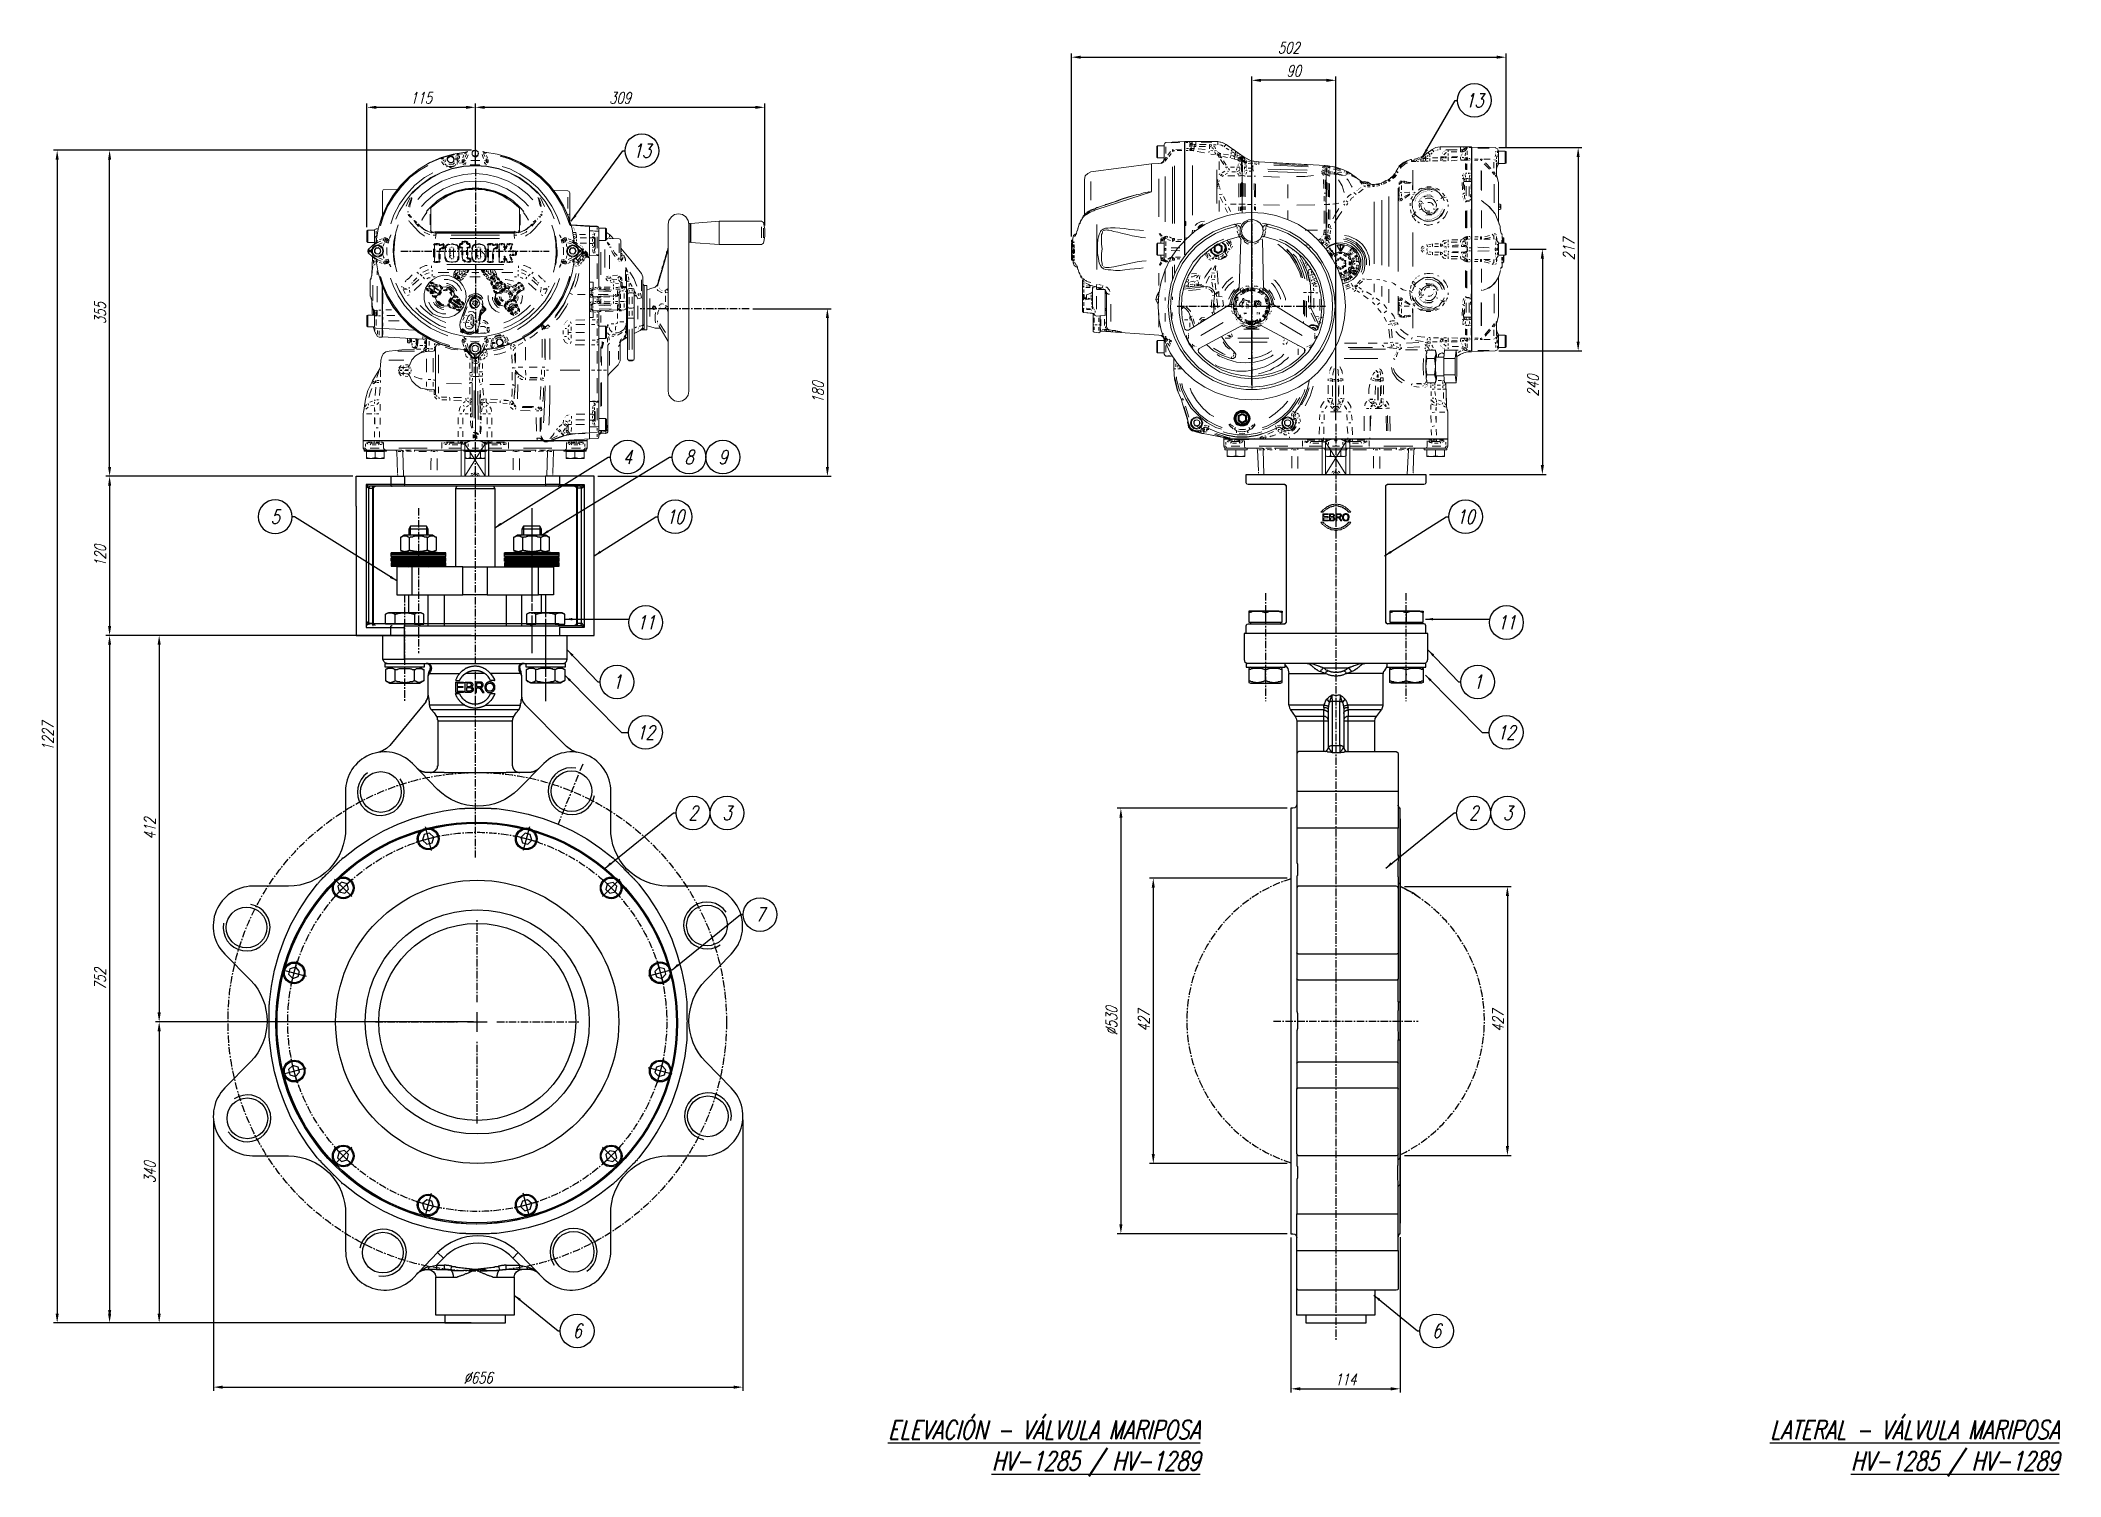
# Model space of a CAD drawing. Header units: millimetres. Extents: x 3426 to 5580, y 1375 to 2906.
import ezdxf
from ezdxf.enums import TextEntityAlignment as Align

# ---------------------------------------------------------------- set-up
doc = ezdxf.new("R2010")
doc.units = ezdxf.units.MM
doc.linetypes.add('CENTER', pattern=[50.8, 31.75, -6.35, 6.35, -6.35])
for name, color, linetype in [('IA-DIBUJO', 3, 'Continuous'), ('IA-DIM', 7, 'Continuous'), ('IA-EJES', 4, 'CENTER'), ('IA-SIMBOLS', 2, 'Continuous'), ('IA-TITLE', 6, 'Continuous'), ('IA-TRAZ', 8, 'Continuous')]:
    doc.layers.add(name, color=color, linetype=linetype)
doc.styles.add('ING-AMB', font='romans.shx', dxfattribs={"width": 0.75, "oblique": 15})
doc.styles.add('SALVADOR', font='romans.shx', dxfattribs={"width": 0.75, "oblique": 15})
doc.dimstyles.new('ING-AMB 4', dxfattribs={"dimscale": 4, "dimtxt": 3, "dimasz": 2.5, "dimexe": 1, "dimexo": 1, "dimgap": 1, "dimtad": 1, "dimdec": 0, "dimzin": 0, "dimdsep": 46, "dimtxsty": 'ING-AMB', "dimcen": 0.1, "dimclrd": 7, "dimclre": 7, "dimclrt": 2, "dimadec": 0, "dimazin": 0, "dimtfac": 1, "dimtdec": 0, "dimtmove": 0, "dimatfit": 0, "dimfxl": 1.25, "dimtolj": 1, "dimtzin": 0, "dimarcsym": 1})

msp = doc.modelspace()

# ---------------------------------------------------------------- texts
at = {"layer": 'IA-TITLE', "char_height": 20, "attachment_point": 3, "style": 'ING-AMB'}
for s, insert in [('{\\LELEVACIÓN - VÁLVULA MARIPOSA\\PHV-1285 / HV-1289}', (4662.7, 1434.7, 240.4)), ('{\\LLATERAL - VÁLVULA MARIPOSA\\PHV-1285 / HV-1289}', (5578.9, 1434.7, 240.4))]:
    msp.add_mtext_dynamic_manual_height_columns(s, width=1533.757, gutter_width=250, heights=[0], dxfattribs=dict(at, insert=insert))

# ---------------------------------------------------------------- blocks, each defined once
blk = doc.blocks.new('*D7')
at = {"layer": 'Defpoints', "color": 0, "transparency": 16777216}
for p in [(3791.2, 2271.5), (3552.5, 1859.5), (3748.4, 1859.5)]:
    blk.add_point(p, dxfattribs=at)
at = {"layer": 'IA-DIM', "color": 7, "lineweight": -2, "transparency": 16777216}
for p, q in [((3787.2, 2271.5), (3548.5, 2271.5)), ((3552.5, 2261.5), (3552.5, 1869.5)), ((3744.4, 1859.5), (3548.5, 1859.5))]:
    blk.add_line(p, q, dxfattribs=at)
at = {"layer": 'IA-DIM', "color": 7, "transparency": 16777216}
for points in [[(3550.8, 2261.5), (3554.2, 2261.5), (3552.5, 2271.5)], [(3550.8, 1869.5), (3554.2, 1869.5), (3552.5, 1859.5)]]:
    blk.add_solid(points, dxfattribs=at)
at = {"layer": 'IA-DIM', "color": 2, "transparency": 16777216, "insert": (3542.5, 2065.5), "char_height": 12, "attachment_point": 5, "rotation": 90, "style": 'ING-AMB'}
blk.add_mtext('\\A1;412', dxfattribs=at)
blk = doc.blocks.new('*U8')
at = {"layer": 'IA-EJES', "color": 0, "ltscale": 0.25, "transparency": 16777216}
for p, q in [((0, 21), (0, 108.5)), ((-108.5, 0), (-21, 0)), ((21, 0), (108.5, 0)), ((0, -108.5), (0, -21))]:
    blk.add_line(p, q, dxfattribs=at)
at = {"layer": 'IA-EJES', "color": 0, "linetype": 'Continuous', "ltscale": 0.25, "transparency": 16777216}
for p, q in [((-10.5, 0), (10.5, 0)), ((0, -10.5), (0, 10.5))]:
    blk.add_line(p, q, dxfattribs=at)
blk = doc.blocks.new('*D9')
at = {"layer": 'Defpoints', "color": 0, "transparency": 16777216}
for p in [(3891.7, 1859.5), (3552.5, 1538.5), (3889.4, 1538.5)]:
    blk.add_point(p, dxfattribs=at)
at = {"layer": 'IA-DIM', "color": 7, "lineweight": -2, "transparency": 16777216}
for p, q in [((3887.7, 1859.5), (3548.5, 1859.5)), ((3552.5, 1849.5), (3552.5, 1548.5)), ((3885.4, 1538.5), (3548.5, 1538.5))]:
    blk.add_line(p, q, dxfattribs=at)
at = {"layer": 'IA-DIM', "color": 7, "transparency": 16777216}
for points in [[(3550.8, 1849.5), (3554.2, 1849.5), (3552.5, 1859.5)], [(3550.8, 1548.5), (3554.2, 1548.5), (3552.5, 1538.5)]]:
    blk.add_solid(points, dxfattribs=at)
at = {"layer": 'IA-DIM', "color": 2, "transparency": 16777216, "insert": (3542.5, 1699), "char_height": 12, "attachment_point": 5, "rotation": 90, "style": 'ING-AMB'}
blk.add_mtext('\\A1;340', dxfattribs=at)
blk = doc.blocks.new('*D10')
at = {"layer": 'Defpoints', "color": 0, "transparency": 16777216}
for p in [(3889.4, 2271.5), (3499.6, 1538.5), (3889.4, 1538.5)]:
    blk.add_point(p, dxfattribs=at)
at = {"layer": 'IA-DIM', "color": 7, "lineweight": -2, "transparency": 16777216}
for p, q in [((3885.4, 2271.5), (3495.6, 2271.5)), ((3499.6, 2261.5), (3499.6, 1548.5)), ((3885.4, 1538.5), (3495.6, 1538.5))]:
    blk.add_line(p, q, dxfattribs=at)
at = {"layer": 'IA-DIM', "color": 7, "transparency": 16777216}
for points in [[(3498, 2261.5), (3501.3, 2261.5), (3499.6, 2271.5)], [(3498, 1548.5), (3501.3, 1548.5), (3499.6, 1538.5)]]:
    blk.add_solid(points, dxfattribs=at)
at = {"layer": 'IA-DIM', "color": 2, "transparency": 16777216, "insert": (3489.6, 1905), "char_height": 12, "width": 225.97, "attachment_point": 5, "rotation": 90, "style": 'ING-AMB'}
blk.add_mtext('\\A1;752', dxfattribs=at)
blk = doc.blocks.new('*D11')
at = {"layer": 'Defpoints', "color": 0, "transparency": 16777216}
for p in [(3763.1, 2441.2), (3499.6, 2271.5), (3762.5, 2271.5)]:
    blk.add_point(p, dxfattribs=at)
at = {"layer": 'IA-DIM', "color": 7, "lineweight": -2, "transparency": 16777216}
for p, q in [((3759.1, 2441.2), (3495.6, 2441.2)), ((3499.6, 2431.2), (3499.6, 2281.5)), ((3758.5, 2271.5), (3495.6, 2271.5))]:
    blk.add_line(p, q, dxfattribs=at)
at = {"layer": 'IA-DIM', "color": 7, "transparency": 16777216}
for points in [[(3498, 2431.2), (3501.3, 2431.2), (3499.6, 2441.2)], [(3498, 2281.5), (3501.3, 2281.5), (3499.6, 2271.5)]]:
    blk.add_solid(points, dxfattribs=at)
at = {"layer": 'IA-DIM', "color": 2, "transparency": 16777216, "insert": (3489.6, 2356.3), "char_height": 12, "attachment_point": 5, "rotation": 90, "style": 'ING-AMB'}
blk.add_mtext('\\A1;120', dxfattribs=at)
blk = doc.blocks.new('*D12')
at = {"layer": 'Defpoints', "color": 0, "transparency": 16777216}
for p in [(3610.3, 1757.8), (4175.1, 1759), (4175.1, 1470.1)]:
    blk.add_point(p, dxfattribs=at)
at = {"layer": 'IA-DIM', "color": 7, "lineweight": -2, "transparency": 16777216}
for p, q in [((3610.3, 1753.8), (3610.3, 1466.1)), ((4175.1, 1755), (4175.1, 1466.1)), ((3620.3, 1470.1), (4165.1, 1470.1))]:
    blk.add_line(p, q, dxfattribs=at)
at = {"layer": 'IA-DIM', "color": 7, "transparency": 16777216}
for points in [[(3620.3, 1471.7), (3620.3, 1468.4), (3610.3, 1470.1)], [(4165.1, 1471.7), (4165.1, 1468.4), (4175.1, 1470.1)]]:
    blk.add_solid(points, dxfattribs=at)
at = {"layer": 'IA-DIM', "color": 2, "transparency": 16777216, "insert": (3892.7, 1480.1), "char_height": 12, "attachment_point": 5, "style": 'ING-AMB'}
blk.add_mtext('\\A1;%%C656', dxfattribs=at)
blk = doc.blocks.new('*D13')
at = {"layer": 'Defpoints', "color": 0, "transparency": 16777216}
for p in [(4759.5, 2087.2), (4578.1, 1633.6), (4759.5, 1633.6)]:
    blk.add_point(p, dxfattribs=at)
at = {"layer": 'IA-DIM', "color": 7, "lineweight": -2, "transparency": 16777216}
for p, q in [((4755.5, 2087.2), (4574.1, 2087.2)), ((4578.1, 2077.2), (4578.1, 1643.6)), ((4755.5, 1633.6), (4574.1, 1633.6))]:
    blk.add_line(p, q, dxfattribs=at)
at = {"layer": 'IA-DIM', "color": 7, "transparency": 16777216}
for points in [[(4576.5, 2077.2), (4579.8, 2077.2), (4578.1, 2087.2)], [(4576.5, 1643.6), (4579.8, 1643.6), (4578.1, 1633.6)]]:
    blk.add_solid(points, dxfattribs=at)
at = {"layer": 'IA-DIM', "color": 2, "transparency": 16777216, "insert": (4568.1, 1860.4), "char_height": 12, "attachment_point": 5, "rotation": 90, "style": 'ING-AMB'}
blk.add_mtext('\\A1;%%C530', dxfattribs=at)
blk = doc.blocks.new('*D14')
at = {"layer": 'Defpoints', "color": 0, "transparency": 16777216}
for p in [(4876.4, 2003.8), (4876.4, 1717), (4990.3, 1717)]:
    blk.add_point(p, dxfattribs=at)
at = {"layer": 'IA-DIM', "color": 7, "lineweight": -2, "transparency": 16777216}
for p, q in [((4880.4, 2003.8), (4994.3, 2003.8)), ((4990.3, 1993.8), (4990.3, 1727)), ((4880.4, 1717), (4994.3, 1717))]:
    blk.add_line(p, q, dxfattribs=at)
at = {"layer": 'IA-DIM', "color": 7, "transparency": 16777216}
for points in [[(4988.7, 1993.8), (4992, 1993.8), (4990.3, 2003.8)], [(4988.7, 1727), (4992, 1727), (4990.3, 1717)]]:
    blk.add_solid(points, dxfattribs=at)
at = {"layer": 'IA-DIM', "color": 2, "transparency": 16777216, "insert": (4980.3, 1860.4), "char_height": 12, "attachment_point": 5, "rotation": 90, "style": 'ING-AMB'}
blk.add_mtext('\\A1;427', dxfattribs=at)
blk = doc.blocks.new('*D15')
at = {"layer": 'Defpoints', "color": 0, "transparency": 16777216}
for p in [(4759.5, 2012.6), (4612.7, 1708.6), (4759.5, 1708.6)]:
    blk.add_point(p, dxfattribs=at)
at = {"layer": 'IA-DIM', "color": 7, "lineweight": -2, "transparency": 16777216}
for p, q in [((4755.5, 2012.6), (4608.7, 2012.6)), ((4612.7, 2002.6), (4612.7, 1718.6)), ((4755.5, 1708.6), (4608.7, 1708.6))]:
    blk.add_line(p, q, dxfattribs=at)
at = {"layer": 'IA-DIM', "color": 7, "transparency": 16777216}
for points in [[(4611, 2002.6), (4614.3, 2002.6), (4612.7, 2012.6)], [(4611, 1718.6), (4614.3, 1718.6), (4612.7, 1708.6)]]:
    blk.add_solid(points, dxfattribs=at)
at = {"layer": 'IA-DIM', "color": 2, "transparency": 16777216, "insert": (4602.7, 1860.6), "char_height": 12, "attachment_point": 5, "rotation": 90, "style": 'ING-AMB'}
blk.add_mtext('\\A1;427', dxfattribs=at)
blk = doc.blocks.new('*U16')
at = {"layer": 'IA-TRAZ'}
blk.add_circle((0.2, 0), 21.7, dxfattribs=at)
blk.add_arc((0.2, 0), 25, 79.7395, 349.3485, dxfattribs=at)
blk = doc.blocks.new('*U17')
at = {"color": 0, "linetype": 'ByBlock', "lineweight": -2, "transparency": 16777216}
for p, rotation in [((3788.8, 2104.4), 45), ((3645.7, 1959.9), 90), ((4136.6, 1962.4), 315), ((3646.7, 1756.5), 135), ((4137.7, 1759), 270), ((3791.3, 1613.5), 180), ((3994.6, 1614.5), 225)]:
    blk.add_blockref('*U16', p, dxfattribs=dict(at, rotation=rotation))
blk.add_blockref('*U16', (3992.1, 2105.4), dxfattribs=at)
blk = doc.blocks.new('*D18')
at = {"layer": 'Defpoints', "color": 0, "transparency": 16777216}
for p in [(4759.5, 1633.6), (4876, 1634), (4876, 1468.3)]:
    blk.add_point(p, dxfattribs=at)
at = {"layer": 'IA-DIM', "color": 7, "lineweight": -2, "transparency": 16777216}
for p, q in [((4759.5, 1629.6), (4759.5, 1464.3)), ((4876, 1630), (4876, 1464.3)), ((4769.5, 1468.3), (4866, 1468.3))]:
    blk.add_line(p, q, dxfattribs=at)
at = {"layer": 'IA-DIM', "color": 7, "transparency": 16777216}
for points in [[(4769.5, 1470), (4769.5, 1466.6), (4759.5, 1468.3)], [(4866, 1470), (4866, 1466.6), (4876, 1468.3)]]:
    blk.add_solid(points, dxfattribs=at)
at = {"layer": 'IA-DIM', "color": 2, "transparency": 16777216, "insert": (4817.7, 1478.3), "char_height": 12, "width": 67.152, "attachment_point": 5, "style": 'ING-AMB'}
blk.add_mtext('\\A1;114', dxfattribs=at)
blk = doc.blocks.new('*D19')
at = {"layer": 'Defpoints', "color": 0, "transparency": 16777216}
for p in [(3889.7, 2834.5), (3889.7, 2769), (3774.1, 2702.8)]:
    blk.add_point(p, dxfattribs=at)
at = {"layer": 'IA-DIM', "color": 7, "lineweight": -2, "transparency": 16777216}
for p, q in [((3774.1, 2706.8), (3774.1, 2838.5)), ((3784.1, 2834.5), (3879.7, 2834.5)), ((3889.7, 2773), (3889.7, 2838.5))]:
    blk.add_line(p, q, dxfattribs=at)
at = {"layer": 'IA-DIM', "color": 7, "transparency": 16777216}
for points in [[(3784.1, 2836.1), (3784.1, 2832.8), (3774.1, 2834.5)], [(3879.7, 2836.1), (3879.7, 2832.8), (3889.7, 2834.5)]]:
    blk.add_solid(points, dxfattribs=at)
at = {"layer": 'IA-DIM', "color": 2, "transparency": 16777216, "insert": (3831.9, 2844.5), "char_height": 12, "attachment_point": 5, "style": 'ING-AMB'}
blk.add_mtext('\\A1;115', dxfattribs=at)
blk = doc.blocks.new('*D20')
at = {"layer": 'Defpoints', "color": 0, "transparency": 16777216}
for p in [(4198.3, 2834.5), (3889.7, 2769), (4198.3, 2704.5)]:
    blk.add_point(p, dxfattribs=at)
at = {"layer": 'IA-DIM', "color": 7, "lineweight": -2, "transparency": 16777216}
for p, q in [((3889.7, 2773), (3889.7, 2838.5)), ((3899.7, 2834.5), (4188.3, 2834.5)), ((4198.3, 2708.5), (4198.3, 2838.5))]:
    blk.add_line(p, q, dxfattribs=at)
at = {"layer": 'IA-DIM', "color": 7, "transparency": 16777216}
for points in [[(3899.7, 2836.1), (3899.7, 2832.8), (3889.7, 2834.5)], [(4188.3, 2836.1), (4188.3, 2832.8), (4198.3, 2834.5)]]:
    blk.add_solid(points, dxfattribs=at)
at = {"layer": 'IA-DIM', "color": 2, "transparency": 16777216, "insert": (4044, 2844.5), "char_height": 12, "attachment_point": 5, "style": 'ING-AMB'}
blk.add_mtext('\\A1;309', dxfattribs=at)
blk = doc.blocks.new('*D21')
at = {"layer": 'Defpoints', "color": 0, "transparency": 16777216}
for p in [(4181.7, 2619.8), (4016.4, 2441.2), (4265.1, 2441.2)]:
    blk.add_point(p, dxfattribs=at)
at = {"layer": 'IA-DIM', "color": 7, "lineweight": -2, "transparency": 16777216}
for p, q in [((4185.7, 2619.8), (4269.1, 2619.8)), ((4265.1, 2609.8), (4265.1, 2451.2)), ((4020.4, 2441.2), (4269.1, 2441.2))]:
    blk.add_line(p, q, dxfattribs=at)
at = {"layer": 'IA-DIM', "color": 7, "transparency": 16777216}
for points in [[(4263.5, 2609.8), (4266.8, 2609.8), (4265.1, 2619.8)], [(4263.5, 2451.2), (4266.8, 2451.2), (4265.1, 2441.2)]]:
    blk.add_solid(points, dxfattribs=at)
at = {"layer": 'IA-DIM', "color": 2, "transparency": 16777216, "insert": (4255.1, 2530.5), "char_height": 12, "attachment_point": 5, "rotation": 90, "style": 'ING-AMB'}
blk.add_mtext('\\A1;180', dxfattribs=at)
blk = doc.blocks.new('*D22')
at = {"layer": 'Defpoints', "color": 0, "transparency": 16777216}
for p in [(4988.9, 2683.1), (4903.4, 2443.1), (5027.6, 2443.1)]:
    blk.add_point(p, dxfattribs=at)
at = {"layer": 'IA-DIM', "color": 7, "lineweight": -2, "transparency": 16777216}
for p, q in [((4992.9, 2683.1), (5031.6, 2683.1)), ((5027.6, 2673.1), (5027.6, 2453.1)), ((4907.4, 2443.1), (5031.6, 2443.1))]:
    blk.add_line(p, q, dxfattribs=at)
at = {"layer": 'IA-DIM', "color": 7, "transparency": 16777216}
for points in [[(5025.9, 2673.1), (5029.3, 2673.1), (5027.6, 2683.1)], [(5025.9, 2453.1), (5029.3, 2453.1), (5027.6, 2443.1)]]:
    blk.add_solid(points, dxfattribs=at)
at = {"layer": 'IA-DIM', "color": 2, "transparency": 16777216, "insert": (5017.6, 2537.8), "char_height": 12, "attachment_point": 5, "rotation": 90, "style": 'ING-AMB'}
blk.add_mtext('\\A1;240', dxfattribs=at)
blk = doc.blocks.new('*D23')
at = {"layer": 'Defpoints', "color": 0, "transparency": 16777216}
for p in [(4977.1, 2791.5), (4977.1, 2574.8), (5065.8, 2574.8)]:
    blk.add_point(p, dxfattribs=at)
at = {"layer": 'IA-DIM', "color": 7, "lineweight": -2, "transparency": 16777216}
for p, q in [((4981.1, 2791.5), (5069.8, 2791.5)), ((5065.8, 2781.5), (5065.8, 2584.8)), ((4981.1, 2574.8), (5069.8, 2574.8))]:
    blk.add_line(p, q, dxfattribs=at)
at = {"layer": 'IA-DIM', "color": 7, "transparency": 16777216}
for points in [[(5064.1, 2781.5), (5067.4, 2781.5), (5065.8, 2791.5)], [(5064.1, 2584.8), (5067.4, 2584.8), (5065.8, 2574.8)]]:
    blk.add_solid(points, dxfattribs=at)
at = {"layer": 'IA-DIM', "color": 2, "transparency": 16777216, "insert": (5055.8, 2683.1), "char_height": 12, "attachment_point": 5, "rotation": 90, "style": 'ING-AMB'}
blk.add_mtext('\\A1;217', dxfattribs=at)
blk = doc.blocks.new('*D24')
at = {"layer": 'Defpoints', "color": 0, "transparency": 16777216}
for p in [(4717.6, 2863.3), (4717.6, 2534.8), (4807.3, 2496.9)]:
    blk.add_point(p, dxfattribs=at)
at = {"layer": 'IA-DIM', "color": 7, "lineweight": -2, "transparency": 16777216}
for p, q in [((4717.6, 2538.8), (4717.6, 2867.3)), ((4807.3, 2500.9), (4807.3, 2867.3)), ((4797.3, 2863.3), (4727.6, 2863.3))]:
    blk.add_line(p, q, dxfattribs=at)
at = {"layer": 'IA-DIM', "color": 7, "transparency": 16777216}
for points in [[(4727.6, 2864.9), (4727.6, 2861.6), (4717.6, 2863.3)], [(4797.3, 2864.9), (4797.3, 2861.6), (4807.3, 2863.3)]]:
    blk.add_solid(points, dxfattribs=at)
at = {"layer": 'IA-DIM', "color": 2, "transparency": 16777216, "insert": (4762.4, 2873.3), "char_height": 12, "attachment_point": 5, "style": 'ING-AMB'}
blk.add_mtext('\\A1;90', dxfattribs=at)
blk = doc.blocks.new('EJE')
blk.add_circle((0, 6), 6)
at = {"style": 'SALVADOR', "oblique": 15, "width": 0.75}
blk.add_attdef('N', text='', height=5, dxfattribs=at).set_placement((0, 6), align=Align.MIDDLE)
blk = doc.blocks.new('*D25')
at = {"layer": 'Defpoints', "color": 0, "transparency": 16777216}
for p in [(3499.6, 2788.7), (3889.7, 2788.7), (3762.5, 2441.2)]:
    blk.add_point(p, dxfattribs=at)
at = {"layer": 'IA-DIM', "color": 7, "lineweight": -2, "transparency": 16777216}
for p, q in [((3885.7, 2788.7), (3495.6, 2788.7)), ((3499.6, 2451.2), (3499.6, 2778.7)), ((3758.5, 2441.2), (3495.6, 2441.2))]:
    blk.add_line(p, q, dxfattribs=at)
at = {"layer": 'IA-DIM', "color": 7, "transparency": 16777216}
for points in [[(3498, 2778.7), (3501.3, 2778.7), (3499.6, 2788.7)], [(3498, 2451.2), (3501.3, 2451.2), (3499.6, 2441.2)]]:
    blk.add_solid(points, dxfattribs=at)
at = {"layer": 'IA-DIM', "color": 2, "transparency": 16777216, "insert": (3489.6, 2615), "char_height": 12, "attachment_point": 5, "rotation": 90, "style": 'ING-AMB'}
blk.add_mtext('\\A1;355', dxfattribs=at)
blk = doc.blocks.new('*D26')
at = {"layer": 'Defpoints', "color": 0, "transparency": 16777216}
for p in [(3889.7, 2788.7), (3443.7, 1538.5), (3857.1, 1538.5)]:
    blk.add_point(p, dxfattribs=at)
at = {"layer": 'IA-DIM', "color": 7, "lineweight": -2, "transparency": 16777216}
for p, q in [((3885.7, 2788.7), (3439.7, 2788.7)), ((3443.7, 2778.7), (3443.7, 1548.5)), ((3853.1, 1538.5), (3439.7, 1538.5))]:
    blk.add_line(p, q, dxfattribs=at)
at = {"layer": 'IA-DIM', "color": 7, "transparency": 16777216}
for points in [[(3442.1, 2778.7), (3445.4, 2778.7), (3443.7, 2788.7)], [(3442.1, 1548.5), (3445.4, 1548.5), (3443.7, 1538.5)]]:
    blk.add_solid(points, dxfattribs=at)
at = {"layer": 'IA-DIM', "color": 2, "transparency": 16777216, "insert": (3433.7, 2163.6), "char_height": 12, "attachment_point": 5, "rotation": 90, "style": 'ING-AMB'}
blk.add_mtext('\\A1;1227', dxfattribs=at)
blk = doc.blocks.new('*D27')
at = {"layer": 'Defpoints', "color": 0, "transparency": 16777216}
for p in [(4988.9, 2887.9), (4988.9, 2787.3), (4525.4, 2692.9)]:
    blk.add_point(p, dxfattribs=at)
at = {"layer": 'IA-DIM', "color": 7, "lineweight": -2, "transparency": 16777216}
for p, q in [((4525.4, 2696.9), (4525.4, 2891.9)), ((4535.4, 2887.9), (4978.9, 2887.9)), ((4988.9, 2791.3), (4988.9, 2891.9))]:
    blk.add_line(p, q, dxfattribs=at)
at = {"layer": 'IA-DIM', "color": 7, "transparency": 16777216}
for points in [[(4535.4, 2889.6), (4535.4, 2886.3), (4525.4, 2887.9)], [(4978.9, 2889.6), (4978.9, 2886.3), (4988.9, 2887.9)]]:
    blk.add_solid(points, dxfattribs=at)
at = {"layer": 'IA-DIM', "color": 2, "transparency": 16777216, "insert": (4757.1, 2897.9), "char_height": 12, "attachment_point": 5, "style": 'ING-AMB'}
blk.add_mtext('\\A1;502', dxfattribs=at)

# ---------------------------------------------------------------- dimensions: what is measured, and where the dimension line sits
at = {"layer": 'IA-DIM'}
for base, p1, p2, text, picture, middle in [((4988.9, 2887.9), (4525.4, 2692.9), (4988.9, 2787.3), '502', '*D27', (4757.1, 2897.9)), ((3889.7, 2834.5), (3774.1, 2702.8), (3889.7, 2769), '115', '*D19', (3831.9, 2844.5)), ((4175.1, 1470.1), (3610.3, 1757.8), (4175.1, 1759), '%%C656', '*D12', (3892.7, 1480.1)), ((4876, 1468.3), (4759.5, 1633.6), (4876, 1634), '114', '*D18', (4817.7, 1478.3))]:
    dim = msp.add_linear_dim(base=base, p1=p1, p2=p2, text=text, dimstyle='ING-AMB 4', override={"dimpost": '\\X'}, dxfattribs=at)
    dim.commit()
    dim.dimension.update_dxf_attribs({"geometry": picture, "text_midpoint": middle})
for base, p1, p2, picture, middle in [((4717.6, 2863.3), (4807.3, 2496.9), (4717.6, 2534.8), '*D24', (4762.4, 2873.3)), ((4198.3, 2834.5), (3889.7, 2769), (4198.3, 2704.5), '*D20', (4044, 2844.5))]:
    dim = msp.add_linear_dim(base=base, p1=p1, p2=p2, dimstyle='ING-AMB 4', override={"dimpost": '\\X'}, dxfattribs=at)
    dim.commit()
    dim.dimension.update_dxf_attribs({"geometry": picture, "text_midpoint": middle})
for base, p1, p2, text, picture, middle in [((3443.7, 1538.5), (3889.7, 2788.7), (3857.1, 1538.5), '1227', '*D26', (3433.7, 2163.6)), ((3499.6, 2788.7), (3762.5, 2441.2), (3889.7, 2788.7), '355', '*D25', (3489.6, 2615)), ((4265.1, 2441.2), (4181.7, 2619.8), (4016.4, 2441.2), '180', '*D21', (4255.1, 2530.5)), ((3499.6, 2271.5), (3763.1, 2441.2), (3762.5, 2271.5), '120', '*D11', (3489.6, 2356.3)), ((3499.6, 1538.5), (3889.4, 2271.5), (3889.4, 1538.5), '752', '*D10', (3489.6, 1905)), ((4578.1, 1633.6), (4759.5, 2087.2), (4759.5, 1633.6), '%%C530', '*D13', (4568.1, 1860.4)), ((4612.7, 1708.6), (4759.5, 2012.6), (4759.5, 1708.6), '427', '*D15', (4602.7, 1860.6)), ((4990.3, 1717), (4876.4, 2003.8), (4876.4, 1717), '427', '*D14', (4980.3, 1860.4)), ((3552.5, 1538.5), (3891.7, 1859.5), (3889.4, 1538.5), '340', '*D9', (3542.5, 1699))]:
    dim = msp.add_linear_dim(base=base, p1=p1, p2=p2, angle=90, text=text, dimstyle='ING-AMB 4', override={"dimpost": '\\X'}, dxfattribs=at)
    dim.commit()
    dim.dimension.update_dxf_attribs({"geometry": picture, "text_midpoint": middle})
for base, p1, p2, picture, middle in [((5065.8, 2574.8), (4977.1, 2791.5), (4977.1, 2574.8), '*D23', (5055.8, 2683.1)), ((3552.5, 1859.5), (3791.2, 2271.5), (3748.4, 1859.5), '*D7', (3542.5, 2065.5))]:
    dim = msp.add_linear_dim(base=base, p1=p1, p2=p2, angle=90, dimstyle='ING-AMB 4', override={"dimpost": '\\X'}, dxfattribs=at)
    dim.commit()
    dim.dimension.update_dxf_attribs({"geometry": picture, "text_midpoint": middle})
dim = msp.add_linear_dim(base=(5027.6, 2443.1), p1=(4988.9, 2683.1), p2=(4903.4, 2443.1), angle=90, dimstyle='ING-AMB 4', override={"dimpost": '\\X'}, dxfattribs=at)
dim.commit()
dim.dimension.update_dxf_attribs({"geometry": '*D22', "text_midpoint": (5027.6, 2537.8), "dimtype": 160})

# ---------------------------------------------------------------- linework, layer by layer
at = {"color": 8}
for p, q in [((3826.8, 2051.3), (3852, 2058.1)), ((3836, 2067.3), (3842.7, 2042.1)), ((3931.4, 2058.1), (3956.6, 2051.3)), ((3947.4, 2067.3), (3940.6, 2042.1)), ((3739.5, 2011.6), (3758, 1993.1)), ((3739.5, 1993.1), (3758, 2011.6)), ((4043.8, 2011.6), (4025.4, 1993.1)), ((4025.4, 2011.6), (4043.8, 1993.1)), ((3693.1, 1899.2), (3699.8, 1924.4)), ((4083.5, 1924.4), (4090.3, 1899.2)), ((3683.9, 1915.1), (3709.1, 1908.4)), ((4099.5, 1915.1), (4074.3, 1908.4)), ((3683.9, 1803.8), (3709.1, 1810.5)), ((3699.8, 1794.5), (3693.1, 1819.7)), ((4099.5, 1803.8), (4074.3, 1810.5)), ((4090.3, 1819.7), (4083.5, 1794.5)), ((3739.5, 1707.3), (3758, 1725.8)), ((3758, 1707.3), (3739.5, 1725.8)), ((4043.8, 1707.3), (4025.4, 1725.8)), ((4043.8, 1725.8), (4025.4, 1707.3)), ((3852, 1660.8), (3826.8, 1667.6)), ((3836, 1651.6), (3842.8, 1676.8)), ((3956.6, 1667.6), (3931.4, 1660.8)), ((3947.4, 1651.6), (3940.6, 1676.8))]:
    msp.add_line(p, q, dxfattribs=at)
at = {"layer": 'IA-DIBUJO', "color": 8, "lineweight": 18}
for points in [[(3783.8, 2691.8), (3785.9, 2704.9), (3789.8, 2717.6), (3795.3, 2729.5), (3802, 2740.9), (3810.1, 2751.5), (3819.4, 2760.8), (3830, 2768.8), (3841, 2775.6), (3853.3, 2781.1), (3866, 2784.5), (3879.1, 2786.6), (3881.2, 2787.5), (3878.7, 2785.3)], [(3787.6, 2708.7), (3790.6, 2718), (3795.7, 2729.9), (3802.5, 2740.9), (3810.5, 2751.1), (3819.4, 2760.4), (3829.5, 2768.4), (3841, 2775.2), (3852.8, 2780.3), (3862.6, 2783.2)], [(3853.3, 2779.4), (3853.3, 2780.3)], [(3853.3, 2780.3), (3855.8, 2780.3), (3854.9, 2779.4), (3853.3, 2779.4)], [(3853.3, 2780.3), (3853.3, 2780.3)], [(3853.7, 2780.3), (3853.7, 2780.3)], [(3854.1, 2780.3), (3854.1, 2780.3)], [(3854.1, 2779.8), (3854.1, 2779.8)], [(3854.5, 2779.8), (3854.5, 2779.8)], [(3854.5, 2779.4), (3854.5, 2779.4)], [(3855.8, 2780.3), (3854.9, 2779.4)], [(3854.9, 2779.4), (3854.9, 2779.4)], [(3858.3, 2782), (3867.6, 2784.1)], [(3866, 2782.8), (3859.6, 2781.1)], [(3862.1, 2774.8), (3864.7, 2775.2), (3866.8, 2776.9), (3867.2, 2779.4), (3866.4, 2781.5), (3863.8, 2782.8), (3861.3, 2782.4), (3859.6, 2780.3), (3859.6, 2777.7)], [(3868.9, 2782), (3869.3, 2782.8)], [(3868.9, 2781.5), (3868.9, 2781.5)], [(3868.9, 2780.3), (3871, 2780.3), (3871, 2778.6), (3871, 2780.3)], [(3871, 2778.6), (3868.9, 2778.6), (3868.9, 2780.3)], [(3869.3, 2783.2), (3869.3, 2783.2)], [(3869.3, 2782.8), (3869.3, 2782.8)], [(3871.5, 2783.2), (3869.8, 2784.1), (3870.6, 2784.5), (3872.3, 2785.3)], [(3870.6, 2784.5), (3871.5, 2784.1)], [(3872.3, 2785.3), (3872.7, 2784.5), (3871.5, 2784.1), (3871.5, 2783.2), (3871, 2780.3)], [(3872.7, 2779.8), (3871.5, 2779.4), (3871, 2778.6)], [(3871.9, 2784.9), (3871.9, 2784.9)], [(3871.9, 2784.5), (3871.9, 2784.5)], [(3872.3, 2785.3), (3872.3, 2785.3)], [(3872.7, 2782.8), (3872.7, 2781.5), (3872.7, 2780.7)], [(3876.5, 2784.9), (3874, 2784.5)], [(3877.8, 2779.4), (3877.4, 2778.6), (3875.7, 2778.6)], [(3876.5, 2780.7), (3877.4, 2783.7)], [(3877.8, 2786.2), (3879.1, 2786.6)], [(3877.8, 2786.2), (3878.2, 2785.3)], [(3877.8, 2779.4), (3877.8, 2777.7)], [(3879.1, 2786.6), (3878.7, 2785.3)], [(3878.7, 2785.3), (3878.7, 2785.3)], [(3880.3, 2784.9), (3878.7, 2781.5)], [(3879.1, 2786.6), (3879.1, 2786.6)], [(3879.5, 2787), (3879.5, 2787)], [(3879.9, 2787), (3879.9, 2787)], [(3880.3, 2787.5), (3880.3, 2787.5)], [(3882, 2783.7), (3880.3, 2779.4)], [(3880.8, 2787.9), (3880.8, 2787.9)], [(3880.8, 2787.9), (3880.8, 2787.9)], [(3880.8, 2787.5), (3880.8, 2787.5)], [(3898.5, 2779.8), (3896.9, 2784.1)], [(3897.7, 2787.5), (3897.7, 2787.5)], [(3900.2, 2785.3), (3897.7, 2787.5), (3899.8, 2786.6), (3912.9, 2784.5), (3925.6, 2781.1), (3937.9, 2775.6), (3949.3, 2768.8), (3959.5, 2760.8), (3968.8, 2751.5), (3976.9, 2740.9), (3983.6, 2729.5), (3989.1, 2717.6), (3993, 2704.9), (3995.1, 2691.8)], [(3898.5, 2787.5), (3898.5, 2787.5)], [(3899.8, 2782), (3898.5, 2785.3)], [(3899, 2787), (3899, 2787)], [(3899.4, 2787), (3899.4, 2787)], [(3899.4, 2777.3), (3901.1, 2777.7), (3901.1, 2779.4)], [(3899.8, 2786.6), (3899.8, 2786.6)], [(3899.8, 2786.6), (3899.8, 2786.6)], [(3899.8, 2786.6), (3901.1, 2786.2)], [(3899.8, 2786.6), (3900.2, 2785.3)], [(3901.1, 2786.2), (3900.7, 2785.3)], [(3900.7, 2785.3), (3900.7, 2785.3)], [(3902.8, 2775.2), (3903.2, 2776.5), (3903.2, 2778.6), (3901.9, 2778.6), (3901.1, 2779.4)], [(3901.5, 2783.2), (3902.8, 2780.3)], [(3990.4, 2708.7), (3987.4, 2717.6), (3982.4, 2729.5), (3975.6, 2740.5), (3968, 2750.6), (3958.7, 2759.5), (3948.5, 2767.6), (3937.5, 2774.3), (3925.6, 2779.4), (3916.3, 2782.4)], [(3916.8, 2783.2), (3926.1, 2780.3), (3937.9, 2775.2), (3949.3, 2768.4), (3959.5, 2760.4), (3968.8, 2751.1), (3976.4, 2740.9), (3983.2, 2729.9), (3988.7, 2718), (3991.3, 2708.3)], [(4624.4, 2779.7), (4623.2, 2776.7), (4621, 2775), (4618.5, 2774.6), (4610.9, 2774.2), (4546.1, 2765.7), (4542.7, 2764), (4540.2, 2761.5), (4539.3, 2757.6), (4539.3, 2718.3)], [(4624.4, 2793.6), (4617.2, 2793.6), (4616.4, 2792.8), (4616.4, 2781.4), (4617.2, 2780.5), (4624.4, 2780.5)], [(4617.2, 2793.6), (4617.2, 2780.5)], [(4621, 2774.6), (4623.2, 2776.3), (4624.4, 2779.2)], [(4626.1, 2796.6), (4624.9, 2796.2), (4624.4, 2794.9), (4624.9, 2796.2), (4626.1, 2797), (4646, 2797.9), (4646, 2797), (4646, 2789.8), (4646, 2788.6), (4646, 2693.7), (4646, 2691.6), (4646, 2684.8), (4646, 2681.4), (4646, 2677.2)], [(4624.4, 2794.9), (4624.4, 2793.2), (4624.4, 2788.1), (4624.4, 2779.2), (4625.3, 2779.7), (4626.1, 2781.4), (4627.4, 2780.5)], [(4624.4, 2794.9), (4624.4, 2794.9)], [(4626.1, 2797), (4626.1, 2797)], [(4626.1, 2792.4), (4626.1, 2785.2)], [(4627.8, 2780.5), (4626.5, 2778.4)], [(4627.8, 2780.5), (4627.8, 2780.5)], [(4628.2, 2783.5), (4631.2, 2787.3)], [(4631.6, 2785.2), (4629.5, 2782.2)], [(4631.6, 2796.6), (4640.9, 2797)], [(4633.3, 2787.3), (4633.3, 2789.4), (4635.4, 2788.1)], [(4633.3, 2787.3), (4633.3, 2787.3)], [(4635.4, 2788.1), (4635.4, 2788.1)], [(4636.7, 2789.4), (4642.6, 2789.8)], [(4643.1, 2788.6), (4638, 2788.6)], [(4681.6, 2797.9), (4646.4, 2797.9), (4646.4, 2797), (4646.4, 2790.7), (4646.4, 2788.6), (4646.4, 2712.8), (4647.3, 2712.8)], [(4646.4, 2712.4), (4646.4, 2709), (4646.4, 2711.1), (4646.4, 2787.3)], [(4646.4, 2787.3), (4646.4, 2787.3)], [(4649.4, 2797.9), (4647.3, 2797.9)], [(4649.4, 2797), (4647.3, 2797)], [(4649.8, 2788.6), (4647.7, 2788.6)], [(4648.1, 2790.7), (4650.3, 2790.7)], [(4650.7, 2797), (4650.7, 2797)], [(4650.7, 2797), (4650.7, 2797)], [(4651.1, 2797.9), (4651.1, 2797.9)], [(4651.1, 2797.9), (4651.1, 2797.9)], [(4651.1, 2797.4), (4651.1, 2797.4)], [(4651.1, 2797.4), (4651.1, 2797.4)], [(4651.1, 2797.4), (4651.1, 2797.4)], [(4651.1, 2797.4), (4651.1, 2797.4)], [(4651.1, 2797.4), (4651.1, 2797.4)], [(4651.1, 2797), (4651.1, 2797)], [(4651.1, 2797), (4651.1, 2797)], [(4651.1, 2797), (4651.1, 2797)], [(4651.1, 2796.6), (4651.1, 2796.6)], [(4651.5, 2797.9), (4654.5, 2797.9), (4654.1, 2797), (4653.6, 2796.2), (4654.9, 2795.3)], [(4651.5, 2797.9), (4651.5, 2797.9)], [(4651.5, 2797.9), (4651.5, 2797.9)], [(4651.5, 2797.4), (4651.5, 2797.4)], [(4651.5, 2797), (4651.5, 2797)], [(4651.5, 2797), (4651.5, 2797)], [(4651.5, 2796.6), (4651.5, 2796.6)], [(4651.5, 2796.6), (4652.4, 2794.9), (4653.6, 2796.2), (4651.9, 2796.6)], [(4651.5, 2796.6), (4651.5, 2796.6)], [(4651.5, 2796.6), (4651.5, 2796.6)], [(4651.5, 2792.4), (4651.5, 2795.3)], [(4651.5, 2790.7), (4651.5, 2788.6)], [(4652.4, 2788.6), (4651.5, 2788.6)], [(4651.9, 2797), (4651.9, 2797)], [(4651.9, 2796.6), (4651.9, 2796.6)], [(4656.2, 2792.8), (4656.2, 2790.7), (4655.8, 2789), (4655.3, 2788.1), (4654.5, 2788.6), (4653.6, 2789.4), (4653.2, 2790.7), (4651.9, 2790.7), (4652.4, 2789.4), (4652.4, 2788.6), (4654.5, 2788.6), (4653.6, 2789.4), (4653.2, 2790.7), (4656.2, 2790.7)], [(4651.9, 2790.7), (4651.9, 2790.7)], [(4653.2, 2794.1), (4652.4, 2794.9)], [(4656.6, 2794.9), (4654.9, 2795.3), (4653.2, 2794.1), (4653.2, 2790.7)], [(4654.1, 2793.6), (4655.3, 2793.2)], [(4654.5, 2788.6), (4654.5, 2788.6)], [(4656.6, 2797.9), (4655.3, 2797.9)], [(4657.9, 2794.9), (4657.9, 2797.4)], [(4667.2, 2786), (4659.6, 2787.3)], [(4668, 2789.4), (4660.4, 2790.2)], [(4668.5, 2792.8), (4661.7, 2792.8)], [(4662.1, 2794.9), (4668.9, 2794.9)], [(4675.2, 2797.4), (4663.8, 2797.4)], [(4671.8, 2786.4), (4672.3, 2787.7)], [(4672.7, 2790.2), (4672.7, 2791.9)], [(4676.1, 2788.1), (4674, 2788.6)], [(4677.8, 2784.3), (4674, 2784.7)], [(4676.9, 2789.8), (4676.5, 2790.7), (4675.2, 2791.5)], [(4676.9, 2794.5), (4679.9, 2794.5)], [(4676.9, 2793.2), (4678.2, 2792.4), (4679, 2790.2)], [(4677.8, 2788.1), (4679.9, 2788.6)], [(4677.8, 2788.1), (4677.8, 2788.1)], [(4679.5, 2784.7), (4678.6, 2785.6), (4678.2, 2786.9), (4678.6, 2785.2)], [(4679, 2784.7), (4679, 2784.7)], [(4679.9, 2788.6), (4679.9, 2788.6)], [(4679.9, 2788.1), (4679.9, 2788.1)], [(4680.3, 2788.1), (4680.3, 2788.1)], [(4680.3, 2787.7), (4680.3, 2787.7)], [(4680.3, 2783.9), (4681.2, 2783.9), (4682, 2783), (4682.9, 2781.4), (4685.8, 2780.5), (4684.1, 2782.6), (4684.5, 2785.6)], [(4680.7, 2787.3), (4680.7, 2787.3)], [(4680.7, 2786.9), (4680.7, 2786.9)], [(4681.2, 2786.9), (4681.2, 2786.9)], [(4684.1, 2782.6), (4682, 2783), (4683.7, 2785.6), (4682, 2786.4), (4681.2, 2783.9)], [(4681.6, 2797.9), (4686.2, 2797), (4684.1, 2797.4)], [(4681.6, 2797.9), (4681.6, 2797.9)], [(4681.6, 2794.5), (4681.6, 2797.4)], [(4681.6, 2786.9), (4681.6, 2786.9)], [(4681.6, 2786.4), (4681.6, 2786.4)], [(4683.7, 2794.5), (4685.4, 2794.1), (4687.1, 2793.2)], [(4683.7, 2785.6), (4683.7, 2785.6)], [(4684.1, 2785.6), (4684.1, 2785.6)], [(4823.8, 2763.6), (4820, 2765.7), (4815.4, 2767.8), (4810.7, 2769.5), (4806, 2771.2), (4795.9, 2772.5), (4725.2, 2776.3), (4717.1, 2777.5), (4709.5, 2781.4), (4690.5, 2794.9), (4686.2, 2797), (4687.9, 2796.2)], [(4691.7, 2780.9), (4686.7, 2782.2)], [(4687.5, 2784.7), (4693, 2783.9)], [(4688.4, 2792.4), (4690, 2794.9)], [(4690.5, 2794.9), (4690.5, 2794.9)], [(4693.4, 2789), (4690.5, 2791.1)], [(4695.1, 2791.5), (4692.2, 2793.6)], [(4694.7, 2780.5), (4695.6, 2783.5)], [(4695.6, 2787.7), (4697.2, 2789.8)], [(4695.6, 2784.7), (4695.6, 2786.4)], [(4698.1, 2779.7), (4696, 2780.1)], [(4698.5, 2786), (4696.8, 2786.9)], [(4697.2, 2783), (4698.9, 2782.2)], [(4699.8, 2788.6), (4698.1, 2789.4)], [(4699.4, 2780.1), (4699.8, 2780.9), (4699.8, 2782.2), (4699.4, 2780.1), (4699.4, 2779.2)], [(4699.4, 2780.1), (4699.4, 2780.1)], [(4699.4, 2779.7), (4699.4, 2779.7)], [(4701.1, 2787.7), (4700.6, 2786.9), (4699.8, 2785.2), (4699.8, 2782.2), (4700.6, 2784.3), (4699.8, 2785.2)], [(4699.8, 2779.2), (4702.7, 2778.4), (4703.6, 2780.9)], [(4699.8, 2779.2), (4699.8, 2779.2)], [(4701.1, 2781.8), (4702.7, 2781.4)], [(4702.7, 2786), (4701.5, 2786.9)], [(4702.7, 2785.6), (4701.9, 2785.2)], [(4701.9, 2785.2), (4701.9, 2785.2)], [(4703.2, 2782.6), (4701.9, 2783.9)], [(4703.6, 2780.9), (4703.6, 2780.9)], [(4703.6, 2780.9), (4703.6, 2780.9)], [(4704, 2761), (4705.7, 2761.5), (4706.6, 2761.9), (4707.4, 2761.9), (4707.4, 2777.1), (4706.6, 2777.1), (4706.6, 2778.4), (4706.6, 2780.5), (4705.7, 2781.8), (4707, 2780.5)], [(4704, 2780.9), (4704, 2780.9)], [(4704, 2780.9), (4705.7, 2779.2), (4706.1, 2778)], [(4704, 2780.9), (4704, 2780.9)], [(4704.4, 2784.3), (4704.4, 2784.3)], [(4704.4, 2783), (4704.4, 2783)], [(4704.4, 2782.6), (4704.4, 2782.6)], [(4705.7, 2781.8), (4704.4, 2781.4), (4706.1, 2779.7), (4706.6, 2780.5)], [(4704.4, 2781.8), (4704.4, 2781.8)], [(4704.4, 2781.4), (4704.4, 2781.4)], [(4704.9, 2783.9), (4704.9, 2783.9)], [(4704.9, 2783.5), (4704.9, 2783.5)], [(4704.9, 2783), (4704.9, 2783)], [(4707.8, 2782.6), (4705.3, 2784.3)], [(4705.7, 2781.8), (4705.7, 2781.8)], [(4705.7, 2779.2), (4705.7, 2779.2)], [(4705.7, 2779.2), (4705.7, 2779.2)], [(4706.6, 2778.4), (4707.4, 2778.4), (4707.4, 2780.5)], [(4706.6, 2780.5), (4706.6, 2780.5)], [(4707, 2781.8), (4709.1, 2780.9), (4709.5, 2780.1), (4710.4, 2779.7), (4709.1, 2780.9)], [(4707, 2780.5), (4707, 2780.5)], [(4707.4, 2780.9), (4707.4, 2780.9)], [(4707.4, 2780.9), (4707.4, 2780.9)], [(4707.4, 2780.5), (4707.4, 2780.5)], [(4707.4, 2780.5), (4707.4, 2780.5)], [(4707.8, 2780.9), (4707.8, 2780.9)], [(4708.3, 2781.4), (4708.3, 2781.4)], [(4708.7, 2781.4), (4708.7, 2781.4)], [(4709.1, 2780.9), (4709.1, 2780.9)], [(4709.5, 2781.4), (4709.5, 2781.4)], [(4709.5, 2781.4), (4709.5, 2781.4)], [(4710.4, 2779.7), (4710.4, 2779.7)], [(4710.8, 2779.7), (4710.8, 2779.7)], [(4710.8, 2779.2), (4710.8, 2779.2)], [(4720.5, 2776.7), (4717.1, 2777.5), (4713.3, 2779.2)], [(4713.3, 2779.2), (4713.3, 2779.2)], [(4896.2, 2780.9), (4894.1, 2780.1), (4891.1, 2779.2)], [(4896.2, 2780.5), (4896.2, 2780.5)], [(4896.2, 2780.1), (4896.2, 2780.1)], [(4896.6, 2780.1), (4896.6, 2780.1)], [(4896.6, 2779.7), (4896.6, 2779.7)], [(4897.1, 2779.7), (4897.9, 2779.2), (4900.4, 2780.1)], [(4897.1, 2779.7), (4897.1, 2779.7)], [(4897.5, 2781.4), (4898.8, 2781.8)], [(4900.4, 2782.6), (4897.9, 2781.4)], [(4897.9, 2777.5), (4897.9, 2779.2)], [(4898.3, 2781.4), (4900.9, 2783)], [(4900.9, 2781.8), (4898.3, 2780.5)], [(4898.8, 2780.5), (4901.3, 2781.8)], [(4899.6, 2782.2), (4902.1, 2783.9), (4910.2, 2789.4), (4911.9, 2786.9)], [(4899.6, 2782.2), (4899.6, 2782.2)], [(4900.4, 2780.1), (4900.4, 2778.8), (4900.4, 2778), (4900.4, 2777.1)], [(4902.1, 2783.9), (4902.1, 2783.9)], [(4902.1, 2783.9), (4902.1, 2783.9)], [(4902.1, 2783.9), (4902.1, 2783.9)], [(4902.1, 2783.9), (4902.1, 2783.9)], [(4902.1, 2783.5), (4902.1, 2783.5)], [(4902.1, 2783.5), (4902.1, 2783.5)], [(4902.1, 2783.5), (4902.1, 2783.5)], [(4902.6, 2783.5), (4902.6, 2783.5)], [(4902.6, 2783), (4902.6, 2783)], [(4902.6, 2782.6), (4902.6, 2782.6)], [(4902.6, 2782.6), (4902.6, 2780.9), (4903.4, 2781.4), (4903.4, 2780.1)], [(4902.6, 2782.6), (4902.6, 2782.6)], [(4903, 2780.1), (4903, 2780.1)], [(4903.4, 2780.1), (4903.4, 2778.8), (4903, 2778), (4903, 2780.1)], [(4903.4, 2784.7), (4904.7, 2786)], [(4903.4, 2781.4), (4903.4, 2781.4)], [(4905.9, 2783), (4904.3, 2782.2)], [(4905.9, 2780.1), (4904.3, 2780.1)], [(4905.9, 2786.4), (4907.6, 2783.9)], [(4907.2, 2787.3), (4908.9, 2788.6)], [(4907.6, 2781.8), (4907.6, 2783)], [(4907.6, 2777.1), (4907.6, 2780.1)], [(4910.2, 2786), (4908.5, 2784.7)], [(4910.2, 2789.4), (4914, 2791.5), (4918.6, 2792.4), (4918.6, 2789)], [(4910.2, 2789.4), (4910.2, 2789.4)], [(4916.1, 2780.5), (4910.6, 2780.5)], [(4916.1, 2791.9), (4914, 2791.5), (4911.9, 2790.7)], [(4913.1, 2788.1), (4913.1, 2788.1)], [(4913.6, 2788.1), (4913.6, 2788.1)], [(4914, 2788.1), (4914, 2788.1)], [(4914.4, 2788.6), (4914.4, 2788.6)], [(4914.8, 2788.6), (4914.8, 2788.6)], [(4915.3, 2788.6), (4915.3, 2788.6)], [(4916.5, 2789), (4915.7, 2789)], [(4918.6, 2792.4), (4947.9, 2792.4), (4946.6, 2792.4), (4943.6, 2792.4), (4944, 2791.5), (4944.5, 2790.2), (4943.6, 2789.8), (4942.4, 2789), (4940.2, 2789), (4940.2, 2792.4)], [(4919.5, 2777.5), (4919.5, 2780.5)], [(4921.6, 2779.2), (4921.2, 2778.4), (4920.3, 2778)], [(4920.8, 2785.6), (4920.8, 2785.6)], [(4920.8, 2785.2), (4920.8, 2785.2)], [(4921.2, 2786), (4921.2, 2786)], [(4921.2, 2785.6), (4921.2, 2785.6)], [(4921.6, 2786.4), (4921.6, 2786.4)], [(4922, 2786.9), (4922, 2786.9)], [(4922.5, 2787.3), (4922.5, 2787.3)], [(4922.5, 2783.9), (4924.6, 2786), (4925.4, 2786.4)], [(4922.9, 2787.7), (4922.9, 2787.7)], [(4923.3, 2787.7), (4923.3, 2787.7)], [(4925.4, 2781.8), (4923.3, 2781.8)], [(4925.4, 2780.5), (4923.3, 2780.5)], [(4923.7, 2788.1), (4923.7, 2788.1)], [(4934.3, 2792.4), (4924.2, 2792.4)], [(4924.2, 2788.6), (4924.2, 2788.6)], [(4924.6, 2789), (4934.7, 2789)], [(4924.6, 2788.6), (4924.6, 2788.6)], [(4927.1, 2786.9), (4927.1, 2789)], [(4927.1, 2785.2), (4927.1, 2783)], [(4927.1, 2780.5), (4927.1, 2781.8)], [(4927.1, 2777.5), (4927.1, 2780.5)], [(4936.4, 2786.9), (4930.5, 2786.9)], [(4936.4, 2780.9), (4930.5, 2780.5)], [(4930.9, 2789), (4936.9, 2789)], [(4930.9, 2781.8), (4937.3, 2781.8)], [(4947, 2778), (4947.4, 2778.8), (4947.4, 2780.1), (4946.6, 2780.1), (4946.2, 2778.8), (4945.7, 2778), (4943.6, 2778), (4940.7, 2778), (4940.2, 2780.9), (4940.7, 2781.8)], [(4942.4, 2792.4), (4941.1, 2792.4)], [(4941.1, 2783), (4941.5, 2783.9)], [(4941.5, 2784.3), (4941.5, 2784.3)], [(4941.5, 2783.9), (4941.5, 2783.9)], [(4941.9, 2786.9), (4943.2, 2786.9), (4945.7, 2788.1), (4943.6, 2789.8)], [(4941.9, 2785.6), (4941.9, 2785.6)], [(4941.9, 2785.2), (4941.9, 2785.2)], [(4941.9, 2784.7), (4941.9, 2784.7)], [(4941.9, 2784.3), (4941.9, 2784.3)], [(4943.6, 2780.9), (4941.9, 2781.4)], [(4941.9, 2780.9), (4944, 2780.5)], [(4942.4, 2789), (4943.2, 2786.9)], [(4943.6, 2778), (4944.9, 2778.8), (4945.3, 2780.5), (4946.6, 2780.1), (4946.6, 2778.8), (4946.2, 2778), (4947, 2778), (4947.9, 2778), (4947.9, 2780.1), (4947.4, 2781.4), (4945.3, 2780.5)], [(4944.5, 2790.2), (4946.2, 2789.4), (4944.9, 2790.2), (4947, 2791.5)], [(4947.4, 2791.9), (4946.6, 2792.4), (4944.9, 2790.2)], [(4944.9, 2790.2), (4944.9, 2790.2)], [(4945.7, 2786), (4945.3, 2782.6)], [(4945.3, 2780.5), (4945.3, 2780.5)], [(4947.4, 2791.1), (4946.2, 2789.4), (4945.7, 2788.1)], [(4946.2, 2789.4), (4946.2, 2789.4)], [(4947, 2791.5), (4947, 2791.5)], [(4947.4, 2791.9), (4947.4, 2791.9)], [(4947.4, 2791.9), (4947.4, 2791.9)], [(4947.4, 2791.5), (4947.4, 2791.5)], [(4947.4, 2791.1), (4947.4, 2791.1)], [(4947.4, 2791.1), (4947.4, 2791.1)], [(4947.4, 2791.1), (4947.4, 2791.1)], [(4947.4, 2791.1), (4947.4, 2791.1)], [(4947.4, 2788.1), (4947.4, 2783.9)], [(4952.1, 2746.2), (4952.1, 2743.7), (4952.1, 2758.9), (4952.1, 2763.6), (4952.1, 2778), (4952.1, 2780.1), (4952.1, 2791.5), (4952.1, 2792.4), (4947.9, 2792.4), (4947.9, 2791.5)], [(4947.9, 2792.4), (4947.9, 2792.4)], [(4947.9, 2792.4), (4947.9, 2792.4)], [(4947.9, 2792.4), (4947.9, 2792.4)], [(4947.9, 2792.4), (4947.9, 2792.4)], [(4947.9, 2792.4), (4947.9, 2792.4)], [(4947.9, 2791.9), (4947.9, 2791.9)], [(4947.9, 2791.9), (4947.9, 2791.9)], [(4947.9, 2791.5), (4947.9, 2791.5)], [(4947.9, 2791.5), (4947.9, 2791.5)], [(4947.9, 2791.5), (4947.9, 2791.5)], [(4947.9, 2791.5), (4947.9, 2791.5)], [(4949.1, 2780.1), (4950.4, 2780.1)], [(4949.6, 2792.4), (4951.2, 2792.4)], [(4949.6, 2791.5), (4951.2, 2791.5)], [(4951.7, 2780.1), (4951.7, 2780.1)], [(4980.9, 2788.1), (4979.6, 2790.2), (4977.1, 2791.5), (4952.5, 2791.9)], [(4952.5, 2791.5), (4952.5, 2779.7), (4952.5, 2778), (4952.5, 2696.3), (4952.5, 2694.1), (4952.5, 2685.3), (4952.5, 2681), (4952.5, 2672.1), (4952.5, 2670), (4952.5, 2588.3), (4952.5, 2586.6), (4952.5, 2574.8)], [(4952.5, 2791.5), (4952.5, 2791.5)], [(4955.5, 2779.7), (4959.3, 2779.2)], [(4970.7, 2791.1), (4958.9, 2791.1)], [(4962.7, 2777.5), (4963.5, 2779.2), (4961.8, 2779.2), (4961.8, 2778)], [(4963.5, 2779.2), (4963.5, 2779.2)], [(4972, 2779.2), (4965.2, 2779.2)], [(4975.8, 2779.2), (4975.8, 2779.2)], [(4977.1, 2791.1), (4977.1, 2791.1)], [(4977.1, 2791.1), (4977.1, 2791.1)], [(4977.1, 2782.2), (4977.5, 2783), (4977.5, 2783.9)], [(4977.5, 2791.1), (4977.5, 2791.1)], [(4977.9, 2791.1), (4977.9, 2791.1)], [(4977.9, 2786.9), (4977.9, 2787.7)], [(4977.9, 2786.4), (4977.9, 2786.4)], [(4977.9, 2786), (4977.9, 2786)], [(4977.9, 2785.6), (4977.9, 2785.6)], [(4977.9, 2785.2), (4977.9, 2785.2)], [(4977.9, 2784.7), (4977.9, 2784.7)], [(4977.9, 2784.3), (4977.9, 2784.3)], [(4978.3, 2791.1), (4978.3, 2791.1)], [(4978.8, 2791.1), (4978.8, 2791.1)], [(4978.8, 2790.7), (4978.8, 2790.7)], [(4979.2, 2782.6), (4978.8, 2779.7)], [(4979.2, 2790.7), (4979.2, 2790.7)], [(4979.2, 2790.7), (4979.2, 2790.7)], [(4979.2, 2790.7), (4979.2, 2790.7)], [(4979.2, 2790.2), (4979.2, 2790.2)], [(4979.6, 2790.2), (4979.6, 2790.2)], [(4979.6, 2790.2), (4979.6, 2790.2)], [(4979.6, 2789.8), (4979.6, 2789.8)], [(4979.6, 2788.1), (4979.6, 2786)], [(4980.9, 2787.7), (4988.1, 2787.7), (4988.9, 2787.3), (4988.9, 2775), (4988.1, 2774.6), (4980.9, 2774.6), (4980.9, 2784.7), (4980.9, 2786.4), (4980.9, 2787.7), (4980.5, 2788.6)], [(4980.9, 2778), (4980.5, 2784.7)], [(4988.1, 2774.6), (4988.1, 2787.7)], [(3838.9, 2772.6), (3830.4, 2767.6), (3820.2, 2759.9), (3811.3, 2750.6), (3803.3, 2740.5), (3796.5, 2729.5), (3791.4, 2717.6), (3788.5, 2708.3)], [(3799.5, 2710.4), (3802.9, 2719.7), (3808.8, 2731.2), (3816.4, 2741.7), (3825.3, 2751.5), (3835.5, 2759.5), (3844.4, 2764.6)], [(3973.9, 2715.5), (3970.5, 2723.5), (3964.2, 2734.1), (3956.1, 2743.9), (3946.8, 2752.3), (3936.6, 2759.5), (3925.6, 2765), (3914.2, 2769.3), (3901.9, 2771.8), (3889.7, 2772.6), (3877, 2771.8), (3864.7, 2769.3), (3853.3, 2765), (3842.2, 2759.5), (3832.1, 2752.3), (3822.8, 2743.9), (3815.2, 2734.1), (3808.4, 2723.5), (3805, 2715.1)], [(3956.1, 2743), (3947.2, 2751.5), (3937.1, 2758.7), (3926.1, 2764.6), (3914.2, 2768.8), (3901.9, 2771.4), (3889.7, 2772.2), (3877, 2771.4), (3864.7, 2768.8), (3852.8, 2764.6), (3841.8, 2758.7), (3831.7, 2751.5), (3822.8, 2743)], [(3828.3, 2736.2), (3833.8, 2742.2), (3843.5, 2749.8), (3854.1, 2755.7), (3865.5, 2759.9), (3877.4, 2762.9), (3889.7, 2763.8), (3901.5, 2762.9), (3913.4, 2759.9), (3924.8, 2755.7), (3935.4, 2749.8), (3945.1, 2742.2), (3951, 2735.8)], [(3856.2, 2773.1), (3854.1, 2776), (3854.1, 2776.9)], [(3855.8, 2777.3), (3855.4, 2778.6)], [(3858.3, 2776.9), (3856.2, 2776)], [(3856.2, 2773.1), (3856.2, 2773.1)], [(3857.1, 2779), (3857.1, 2779)], [(3857.1, 2778.6), (3857.9, 2777.7)], [(3857.1, 2774.3), (3857.9, 2773.5), (3858.8, 2772.6)], [(3857.9, 2777.7), (3857.9, 2777.7)], [(3858.8, 2771), (3860, 2771.8)], [(3868.9, 2773.9), (3868.1, 2772.6), (3864.7, 2771.4), (3861.3, 2771.4), (3859.6, 2772.2)], [(3861.3, 2773.9), (3863, 2773.1), (3866, 2773.9), (3867.6, 2775.2)], [(3867.6, 2771.8), (3863.4, 2770.5), (3862.1, 2770.5)], [(3863, 2771), (3863, 2771)], [(3863.4, 2771), (3867.2, 2771.8), (3867.6, 2772.6)], [(3868.1, 2772.2), (3868.1, 2772.2)], [(3871, 2774.3), (3869.8, 2774.3)], [(3870.2, 2775.6), (3870.6, 2777.7)], [(3871, 2778.6), (3871, 2778.6)], [(3872.3, 2778.1), (3871.5, 2775.6)], [(3872.7, 2774.8), (3874.8, 2775.2)], [(3877.8, 2776.5), (3876.1, 2775.2), (3875.7, 2776.5), (3875.7, 2778.6)], [(3877.8, 2777.7), (3875.7, 2776.5)], [(3877.4, 2773.5), (3876.5, 2774.3)], [(3879.5, 2777.3), (3877.8, 2777.7), (3877.8, 2776.5)], [(3877.8, 2773.1), (3877.8, 2773.1)], [(3878.2, 2774.8), (3878.7, 2773.5)], [(3879.5, 2775.6), (3879.1, 2773.9)], [(3894.3, 2773.1), (3889.2, 2773.1), (3884.2, 2773.1)], [(3885, 2777.7), (3889.7, 2777.7), (3894.3, 2777.7)], [(3899.8, 2774.3), (3899.4, 2776)], [(3900.2, 2773.9), (3900.7, 2775.2)], [(3901.5, 2773.5), (3900.7, 2773.1)], [(3901.1, 2776.5), (3901.1, 2777.7)], [(3903.2, 2776.5), (3901.1, 2777.7)], [(3902.8, 2775.2), (3901.1, 2776.5)], [(3901.9, 2773.9), (3901.9, 2773.9)], [(3918.4, 2771.4), (3926.5, 2768.8), (3937.1, 2763.3), (3947.2, 2756.6), (3956.5, 2748.5), (3964.6, 2739.2), (3971.4, 2729), (3976.9, 2718), (3979.8, 2710)], [(4610.9, 2774.2), (4610.9, 2744.9)], [(4618.5, 2758.1), (4618.5, 2717.9)], [(4621, 2775), (4621, 2775)], [(4624, 2776.3), (4621.9, 2775)], [(4622.3, 2775.4), (4623.2, 2775.9), (4624, 2777.1)], [(4625.3, 2760.6), (4625.3, 2712.4)], [(4633.3, 2710.7), (4633.3, 2771.2)], [(4635.4, 2772), (4635.4, 2710.7)], [(4654.5, 2719.5), (4654.5, 2772.5)], [(4680.3, 2731.8), (4680.3, 2767.8)], [(4682.9, 2767.8), (4682.9, 2776.7)], [(4682.9, 2762.7), (4684.1, 2763.6)], [(4684.1, 2761.9), (4685.4, 2761.5)], [(4687.9, 2773.7), (4684.5, 2778.8)], [(4686.2, 2762.3), (4685, 2763.2)], [(4686.2, 2764.8), (4688.8, 2766.5)], [(4686.2, 2760.6), (4687.5, 2761.9)], [(4687.5, 2777.5), (4690.5, 2772.9)], [(4691.7, 2764.4), (4689.2, 2762.7)], [(4689.6, 2770.8), (4692.2, 2770.8)], [(4690, 2770.3), (4690, 2770.3)], [(4690, 2769.9), (4690, 2769.9)], [(4690.5, 2769.9), (4690.5, 2769.9)], [(4690.5, 2769.5), (4690.5, 2769.5)], [(4690.5, 2769.1), (4690.5, 2769.1)], [(4690.9, 2768.7), (4690.9, 2768.7)], [(4691.7, 2766.5), (4693, 2766.1)], [(4692.2, 2761.5), (4699.8, 2761.5)], [(4693.9, 2767.4), (4693, 2769.1)], [(4693, 2769.1), (4693, 2769.1)], [(4695.1, 2770.8), (4699.4, 2770.8)], [(4696.4, 2765.7), (4700.2, 2765.7)], [(4701.9, 2769.1), (4701.5, 2767.4)], [(4701.5, 2767.4), (4701.5, 2767.4)], [(4701.9, 2770.8), (4705.3, 2770.8)], [(4701.9, 2765.7), (4704.9, 2767.4)], [(4704.4, 2777.1), (4706.6, 2776.7), (4706.1, 2778), (4704, 2777.5), (4702.7, 2778)], [(4702.7, 2778), (4702.7, 2778)], [(4702.7, 2764.4), (4703.6, 2762.3)], [(4703.2, 2772.5), (4703.2, 2773.3)], [(4703.6, 2773.7), (4703.6, 2773.7)], [(4703.6, 2773.3), (4703.6, 2773.3)], [(4704, 2777.1), (4704, 2777.1)], [(4704, 2774.6), (4704, 2774.6)], [(4704, 2774.2), (4704, 2774.2)], [(4704, 2773.7), (4704, 2773.7)], [(4704, 2761.5), (4705.7, 2761.9)], [(4704, 2761.5), (4704, 2761.5)], [(4704.4, 2777.1), (4704.4, 2777.1)], [(4704.4, 2775.4), (4704.4, 2775.4)], [(4704.4, 2775), (4704.4, 2775)], [(4704.4, 2774.6), (4704.4, 2774.6)], [(4704.9, 2769.5), (4704.9, 2768.2)], [(4704.9, 2765.7), (4705.3, 2763.2)], [(4705.7, 2772.9), (4706.6, 2774.6), (4706.6, 2775.9)], [(4705.7, 2761.9), (4705.7, 2761.9)], [(4707.4, 2761.9), (4707.4, 2731.4), (4706.6, 2731.4), (4705.7, 2731.4)], [(4706.1, 2778), (4706.1, 2778)], [(4706.6, 2776.7), (4706.6, 2776.7)], [(4706.6, 2766.1), (4706.6, 2773.3)], [(4707.4, 2778.4), (4707.4, 2777.1)], [(4707.4, 2777.1), (4707.4, 2777.1)], [(4707.8, 2778.4), (4707.8, 2778.4)], [(4707.8, 2778.4), (4707.8, 2777.1), (4709.5, 2775.9)], [(4707.8, 2772.9), (4707.8, 2765.7)], [(4707.8, 2761.9), (4707.8, 2761.9)], [(4710.4, 2761), (4709.1, 2761.5), (4707.8, 2761.9)], [(4709.1, 2764), (4709.1, 2764)], [(4710.8, 2761), (4709.1, 2761.9)], [(4709.1, 2761.5), (4709.1, 2761.5)], [(4711.2, 2774.6), (4709.5, 2775.9), (4709.9, 2776.7), (4712.1, 2775), (4712.5, 2777.1), (4709.9, 2776.7)], [(4709.5, 2775), (4709.5, 2775)], [(4709.5, 2774.6), (4709.5, 2774.6)], [(4709.5, 2774.2), (4709.5, 2774.2)], [(4709.5, 2773.7), (4709.5, 2773.7)], [(4709.5, 2773.3), (4709.5, 2773.3)], [(4709.5, 2766.1), (4709.5, 2766.1)], [(4709.5, 2765.7), (4709.5, 2765.7)], [(4709.5, 2765.3), (4709.5, 2765.3)], [(4709.5, 2764.8), (4709.5, 2764.8)], [(4709.5, 2764.4), (4709.5, 2764.4)], [(4712.1, 2777.5), (4709.9, 2777.1)], [(4709.9, 2777.1), (4709.9, 2777.1)], [(4709.9, 2773.3), (4709.9, 2773.3)], [(4709.9, 2772.9), (4709.9, 2772.9)], [(4709.9, 2768.7), (4709.9, 2771.2), (4712.1, 2769.9)], [(4709.9, 2767.4), (4709.9, 2767.4)], [(4709.9, 2767), (4709.9, 2767)], [(4709.9, 2766.5), (4709.9, 2766.5)], [(4709.9, 2766.1), (4709.9, 2766.1)], [(4710.4, 2761), (4710.4, 2761)], [(4710.8, 2778.8), (4710.8, 2778.8)], [(4710.8, 2767.4), (4710.8, 2767.4)], [(4711.2, 2778.8), (4711.2, 2778.8)], [(4711.2, 2778.4), (4711.2, 2778.4)], [(4711.2, 2774.6), (4711.2, 2774.6)], [(4711.6, 2771.2), (4711.6, 2772), (4711.2, 2773.7)], [(4711.2, 2773.7), (4711.2, 2773.7)], [(4711.2, 2767), (4712.1, 2767)], [(4711.2, 2763.2), (4711.6, 2764), (4712.1, 2765.3)], [(4711.6, 2778.4), (4711.6, 2778.4)], [(4711.6, 2778), (4711.6, 2778)], [(4711.6, 2775), (4711.6, 2775)], [(4712.1, 2777.5), (4712.1, 2777.5)], [(4712.1, 2769.9), (4712.1, 2769.9)], [(4712.1, 2769.5), (4712.1, 2769.5)], [(4712.5, 2769.5), (4712.5, 2769.5)], [(4712.5, 2769.1), (4712.5, 2769.1)], [(4712.5, 2768.7), (4712.5, 2768.7)], [(4712.5, 2768.2), (4712.5, 2768.2)], [(4712.5, 2767.8), (4712.5, 2767.8)], [(4712.5, 2767.4), (4712.5, 2767.4)], [(4712.9, 2767.4), (4712.9, 2767.4)], [(4712.9, 2767), (4712.9, 2767)], [(4712.9, 2766.5), (4712.9, 2766.5)], [(4712.9, 2766.5), (4712.9, 2766.5)], [(4717.1, 2761), (4712.9, 2761)], [(4716.7, 2774.2), (4713.8, 2774.6)], [(4716.7, 2769.5), (4713.8, 2769.5)], [(4714.2, 2776.7), (4717.1, 2775.9)], [(4715, 2766.5), (4717.6, 2766.5)], [(4718.4, 2775.4), (4718.4, 2774.6)], [(4718.8, 2772.5), (4718.8, 2770.3)], [(4719.3, 2766.5), (4718.8, 2769.1)], [(4721.8, 2761), (4720.1, 2761)], [(4720.5, 2775.4), (4723.5, 2775)], [(4723.1, 2773.7), (4720.5, 2774.2)], [(4725.2, 2776.3), (4725.2, 2776.3)], [(4725.2, 2776.3), (4725.2, 2775), (4725.2, 2773.7)], [(4747.2, 2760.2), (4730.3, 2760.6)], [(4734.9, 2768.7), (4776.8, 2767.4)], [(4735.3, 2766.1), (4776.4, 2764.8)], [(4779.8, 2773.3), (4741.3, 2775.4)], [(4741.3, 2774.2), (4777.7, 2772)], [(4741.3, 2772.9), (4777.7, 2771.2)], [(4783.6, 2761.9), (4774.7, 2760.6), (4765.4, 2760.6)], [(4792.5, 2765.3), (4792.5, 2766.5), (4795, 2767.4), (4795, 2765.3)], [(4795.5, 2764), (4793.3, 2763.6), (4792.5, 2764.4), (4795, 2765.3), (4795.5, 2764), (4795.9, 2762.7)], [(4792.5, 2764.8), (4792.5, 2764.8)], [(4792.5, 2764.4), (4792.5, 2764.4)], [(4793.3, 2771.2), (4795.9, 2772)], [(4793.3, 2768.7), (4793.3, 2768.7)], [(4793.3, 2768.2), (4793.3, 2768.2)], [(4793.3, 2767.8), (4793.3, 2767.8)], [(4793.3, 2763.6), (4794.2, 2762.3), (4795.9, 2762.7), (4796.7, 2762.7)], [(4793.8, 2769.5), (4793.8, 2769.5)], [(4793.8, 2769.1), (4793.8, 2769.1)], [(4793.8, 2768.7), (4793.8, 2768.7)], [(4795, 2768.2), (4795, 2768.2)], [(4795, 2767.8), (4795, 2767.8)], [(4795.5, 2770.8), (4796.3, 2772)], [(4795.5, 2769.5), (4795.5, 2769.5)], [(4795.5, 2769.1), (4795.5, 2769.1)], [(4795.5, 2768.7), (4795.5, 2768.7)], [(4795.5, 2768.2), (4795.5, 2768.2)], [(4795.9, 2772.5), (4795.9, 2772.5)], [(4795.9, 2772.5), (4795.9, 2772.5)], [(4795.9, 2772), (4795.9, 2772)], [(4795.9, 2772), (4795.9, 2772)], [(4795.9, 2772), (4795.9, 2772)], [(4795.9, 2772), (4795.9, 2772)], [(4796.3, 2772), (4796.3, 2772)], [(4796.3, 2772), (4796.3, 2772)], [(4796.3, 2772), (4796.3, 2772)], [(4796.3, 2772), (4796.3, 2772)], [(4796.7, 2772), (4796.7, 2772)], [(4796.7, 2772), (4796.7, 2772)], [(4796.7, 2772), (4796.7, 2772)], [(4796.7, 2765.7), (4796.7, 2769.5)], [(4797.2, 2772), (4797.2, 2772)], [(4797.2, 2772), (4797.2, 2772)], [(4801, 2770.8), (4798.8, 2772), (4797.2, 2772), (4797.2, 2762.7), (4797.2, 2731), (4797.2, 2698.4), (4797.2, 2693.3), (4798.4, 2692.5)], [(4797.2, 2772), (4797.2, 2772)], [(4797.2, 2772), (4797.2, 2772)], [(4797.2, 2762.7), (4797.2, 2762.7)], [(4797.6, 2772), (4797.6, 2772)], [(4797.6, 2772), (4797.6, 2772)], [(4797.6, 2772), (4797.6, 2772)], [(4797.6, 2769.1), (4797.6, 2765.3)], [(4797.6, 2762.7), (4799.3, 2761.9), (4800.5, 2761), (4801.4, 2764)], [(4798.8, 2772), (4798, 2771.6), (4798.8, 2770.3)], [(4798, 2771.6), (4798, 2771.6)], [(4798.8, 2769.9), (4798.8, 2769.9)], [(4798.8, 2769.5), (4798.8, 2769.5)], [(4798.8, 2769.1), (4798.8, 2769.1)], [(4798.8, 2768.7), (4798.8, 2768.7)], [(4799.3, 2768.2), (4799.3, 2768.2)], [(4799.3, 2764), (4799.3, 2762.7)], [(4800.5, 2768.2), (4800.5, 2768.2)], [(4800.5, 2767.8), (4800.5, 2767.8)], [(4801, 2767.8), (4801, 2767.8)], [(4801, 2767.4), (4801, 2767.4)], [(4801, 2767), (4801, 2767)], [(4801.4, 2766.5), (4801.4, 2766.5)], [(4804.3, 2765.3), (4802.7, 2765.7)], [(4803.9, 2763.6), (4802.7, 2763.6)], [(4812, 2766.5), (4808.6, 2767.8), (4804.8, 2768.7)], [(4805.2, 2769.9), (4809, 2769.1), (4812.8, 2767.4)], [(4806.5, 2764.8), (4806, 2763.2), (4805.2, 2763.2), (4805.6, 2765.3), (4806.5, 2764.8), (4815.4, 2761.9), (4806, 2763.2)], [(4889.9, 2777.1), (4889.9, 2778), (4888.2, 2777.5), (4888.2, 2778.8), (4886.9, 2778.8), (4886.1, 2778.4), (4883.1, 2777.5), (4880.1, 2775.9), (4877.6, 2774.2), (4875, 2772), (4873.4, 2769.1), (4871.7, 2766.5), (4870.4, 2763.6), (4868.3, 2761), (4865.7, 2758.9), (4863.2, 2757.2), (4855.6, 2753.8), (4848.4, 2752.1), (4846.3, 2752.1), (4841.2, 2752.6), (4836.5, 2754.3), (4832.3, 2757.2), (4824.2, 2763.2), (4815.4, 2767.8), (4806, 2771.2)], [(4806, 2771.2), (4806, 2771.2)], [(4807.3, 2770.8), (4807.3, 2770.8)], [(4809, 2764.8), (4813.7, 2765.3)], [(4816.2, 2765.3), (4816.6, 2766.1)], [(4819.6, 2762.7), (4816.6, 2761.9)], [(4817.9, 2764.4), (4820.4, 2763.6)], [(4818.3, 2765.3), (4820.4, 2764.4)], [(4824.7, 2749.2), (4824.2, 2750.5), (4820.4, 2756.8), (4819.2, 2758.1)], [(4821.7, 2764), (4821.7, 2763.2)], [(4829.3, 2759.3), (4827.2, 2761), (4824.2, 2762.3)], [(4829.3, 2758.9), (4827.2, 2760.2), (4824.2, 2761.5)], [(4870, 2763.6), (4868.3, 2761), (4865.7, 2759.3)], [(4867.4, 2758.9), (4869.1, 2760.6), (4870.8, 2762.7)], [(4872.1, 2762.3), (4870, 2759.8), (4868.3, 2758.5), (4870, 2759.8), (4871.7, 2762.3)], [(4871.7, 2766.5), (4871.7, 2766.5)], [(4871.7, 2766.5), (4872.5, 2766.1)], [(4882.7, 2777.1), (4878.4, 2775), (4874.6, 2771.2)], [(4874.6, 2771.2), (4874.6, 2771.2)], [(4875.5, 2770.8), (4878.9, 2774.2), (4883.5, 2776.7)], [(4883.9, 2775.4), (4879.7, 2773.3), (4875.9, 2769.5)], [(4883.5, 2775), (4882.2, 2775), (4877.2, 2771.2), (4876.3, 2769.5)], [(4888.2, 2778.8), (4888.2, 2778.8)], [(4889.4, 2776.7), (4892.8, 2776.7), (4889.4, 2776.7), (4888.2, 2776.7), (4888.2, 2777.5)], [(4889.4, 2767.4), (4889.4, 2750.5)], [(4892, 2778), (4890.7, 2778)], [(4893.2, 2778.4), (4893.2, 2777.1)], [(4895.8, 2777.1), (4894.1, 2776.7)], [(4896.2, 2778.8), (4894.5, 2778.4)], [(4897.5, 2777.1), (4897.5, 2777.1)], [(4902.6, 2777.1), (4900, 2777.1), (4897.5, 2777.1)], [(4903, 2778), (4902.6, 2777.1)], [(4903, 2778), (4903, 2778)], [(4903, 2777.5), (4903, 2777.5)], [(4903, 2777.1), (4903, 2777.1)], [(4905.9, 2777.1), (4903.8, 2777.1)], [(4916.1, 2777.5), (4910.6, 2777.5)], [(4920.3, 2778), (4920.3, 2778)], [(4925, 2777.5), (4921.6, 2777.5)], [(4936.9, 2778), (4930.5, 2777.5)], [(4941.9, 2761.5), (4941.9, 2761.5)], [(4941.9, 2761), (4941.9, 2761)], [(4941.9, 2760.6), (4941.9, 2760.6)], [(4941.9, 2758.1), (4943.2, 2758.5), (4943.6, 2759.8)], [(4942.4, 2761.5), (4942.4, 2762.3)], [(4942.8, 2763.2), (4942.8, 2763.2)], [(4942.8, 2762.7), (4942.8, 2762.7)], [(4943.2, 2763.6), (4943.2, 2763.6)], [(4943.6, 2764), (4943.6, 2764)], [(4943.6, 2763.6), (4943.6, 2763.6)], [(4943.6, 2762.3), (4943.6, 2762.3)], [(4943.6, 2761.9), (4943.6, 2761.9)], [(4943.6, 2761.5), (4943.6, 2761.5)], [(4943.6, 2761), (4943.6, 2761)], [(4943.6, 2760.6), (4943.6, 2760.6)], [(4943.6, 2759.8), (4944, 2756.4), (4944.5, 2755.1)], [(4944, 2763.2), (4944, 2763.2)], [(4944, 2762.7), (4944, 2762.7)], [(4944, 2756.4), (4944.9, 2758.1), (4946.2, 2758.5), (4946.2, 2755.5), (4944.9, 2755.5)], [(4945.3, 2764.4), (4945.3, 2764.4)], [(4945.3, 2764.4), (4945.3, 2764.4)], [(4945.3, 2764.4), (4945.3, 2764.4)], [(4945.7, 2760.2), (4945.3, 2762.7)], [(4945.7, 2778), (4945.7, 2778)], [(4945.7, 2778), (4945.7, 2778)], [(4945.7, 2768.2), (4945.7, 2774.6)], [(4945.7, 2764.4), (4945.7, 2764.4)], [(4945.7, 2764.4), (4947, 2764)], [(4946.2, 2774.2), (4946.2, 2767.8)], [(4946.2, 2764.4), (4946.2, 2764.4)], [(4946.2, 2764.4), (4947, 2764.4)], [(4946.2, 2755.5), (4949.6, 2755.5), (4949.6, 2758.5), (4951.2, 2758.1), (4951.7, 2756.4), (4952.1, 2759.3)], [(4947, 2774.2), (4947, 2767.8)], [(4947, 2764), (4947, 2764)], [(4948.3, 2758.5), (4947, 2758.5)], [(4948.3, 2764.4), (4950, 2764.4)], [(4948.3, 2764), (4950, 2764)], [(4950, 2778), (4948.7, 2778)], [(4950.4, 2762.3), (4950, 2759.8)], [(4950.8, 2764.4), (4950.8, 2764.4)], [(4950.8, 2764.4), (4951.7, 2764)], [(4951.2, 2764), (4951.2, 2764)], [(4951.2, 2764), (4951.2, 2764)], [(4951.7, 2778), (4951.7, 2778)], [(4951.7, 2768.2), (4951.7, 2774.6)], [(4951.7, 2774.2), (4951.7, 2767.4)], [(4951.7, 2764), (4951.7, 2764)], [(4951.7, 2764), (4951.7, 2764)], [(4951.7, 2764), (4951.7, 2764)], [(4952.1, 2762.3), (4952.1, 2761.5), (4952.1, 2760.6)], [(4952.1, 2759.3), (4952.1, 2759.3)], [(4952.5, 2775.9), (4952.5, 2775.9)], [(4958.9, 2778), (4955.1, 2778)], [(4962.3, 2778), (4962.3, 2778)], [(4962.3, 2778), (4962.3, 2778)], [(4962.3, 2778), (4962.3, 2778)], [(4962.3, 2777.5), (4962.3, 2777.5)], [(4962.3, 2777.5), (4962.3, 2777.5)], [(4962.3, 2746.6), (4962.3, 2767)], [(4962.7, 2778.4), (4962.7, 2778.4)], [(4962.7, 2778), (4962.7, 2778)], [(4962.7, 2777.5), (4962.7, 2777.5)], [(4962.7, 2766.5), (4962.7, 2745.8)], [(4963.1, 2778.8), (4963.1, 2778.8)], [(4963.1, 2778.4), (4963.1, 2778.4)], [(4963.5, 2778.8), (4963.5, 2778.8)], [(4971.1, 2768.7), (4965.6, 2774.2)], [(4966.9, 2775.4), (4972.8, 2769.1)], [(4975.8, 2778.8), (4975.8, 2778.8)], [(4975.8, 2778.8), (4975.8, 2778.8)], [(4975.8, 2778.8), (4975.8, 2778.8)], [(4975.8, 2769.5), (4975.8, 2775.9)], [(4976.2, 2778.8), (4976.2, 2778.8)], [(4976.2, 2778.4), (4976.2, 2778.4)], [(4976.2, 2778.4), (4976.2, 2778.4)], [(4976.2, 2778), (4976.2, 2778)], [(4976.6, 2778.4), (4976.6, 2778.4)], [(4976.6, 2778), (4976.6, 2778)], [(4977.1, 2778.4), (4977.1, 2778.4)], [(4977.1, 2778), (4977.1, 2778)], [(4977.1, 2777.5), (4977.1, 2777.5)], [(4978.3, 2760.6), (4977.5, 2761.5), (4977.1, 2762.3)], [(4977.1, 2762.3), (4977.1, 2762.3)], [(4977.5, 2778.4), (4977.5, 2778.4)], [(4977.5, 2777.5), (4977.5, 2777.5)], [(4977.5, 2777.1), (4977.5, 2777.1)], [(4977.9, 2778.4), (4977.9, 2778.4)], [(4977.9, 2777.1), (4977.9, 2777.1)], [(4977.9, 2762.3), (4978.3, 2761.5)], [(4978.3, 2778), (4978.3, 2778)], [(4978.3, 2776.7), (4978.8, 2778)], [(4978.3, 2776.7), (4978.3, 2776.7)], [(4978.3, 2776.7), (4978.3, 2776.7)], [(4978.3, 2776.3), (4978.3, 2776.3)], [(4978.3, 2761.5), (4978.3, 2761.5)], [(4978.3, 2761), (4978.3, 2761)], [(4978.8, 2778), (4978.8, 2778)], [(4978.8, 2777.5), (4978.8, 2777.5)], [(4978.8, 2776.3), (4978.8, 2776.3)], [(4978.8, 2775.9), (4978.8, 2775.9)], [(4979.6, 2775.4), (4978.8, 2774.2), (4978.8, 2775)], [(4978.8, 2775.4), (4978.8, 2775.4)], [(4978.8, 2768.7), (4979.2, 2770.3), (4980.9, 2774.2)], [(4978.8, 2774.2), (4978.8, 2761), (4979.2, 2759.8), (4979.2, 2761)], [(4981.7, 2709.4), (4980.9, 2712.8), (4980.9, 2754.3), (4979.2, 2761), (4978.8, 2762.3)], [(4979.2, 2777.5), (4979.2, 2777.5)], [(4979.2, 2777.1), (4979.2, 2777.1)], [(4979.2, 2776.7), (4979.2, 2776.7)], [(4979.2, 2773.7), (4979.2, 2772.9)], [(4979.2, 2772.5), (4979.2, 2772.5)], [(4979.2, 2772), (4979.2, 2772)], [(4979.2, 2771.6), (4979.2, 2771.6)], [(4979.2, 2770.3), (4979.2, 2770.3)], [(4979.6, 2776.3), (4979.6, 2776.3)], [(4979.6, 2775.9), (4979.6, 2775.9)], [(4980.9, 2774.6), (4980.9, 2774.6)], [(4980.9, 2774.2), (4980.9, 2774.2)], [(3790.6, 2719.3), (3790.6, 2745.1), (3791.4, 2746.4), (3805.8, 2746.8)], [(3816, 2729), (3817.7, 2733.3), (3820.2, 2737.9)], [(3818.5, 2728.6), (3819.4, 2731.6), (3820.2, 2734.1), (3821.1, 2736.7), (3821.5, 2738.4)], [(3821.9, 2737.9), (3821.9, 2737.1), (3821.1, 2734.5), (3820.7, 2732), (3819.8, 2729), (3819.8, 2728.2)], [(3822.8, 2742.6), (3822.8, 2742.6)], [(3946.4, 2729), (3941.7, 2734.1), (3932.8, 2741.7), (3923.1, 2747.7), (3912.5, 2752.3), (3901.1, 2754.9), (3889.7, 2755.7), (3877.8, 2754.9), (3866.8, 2752.3), (3855.8, 2747.7), (3846.1, 2741.7), (3837.2, 2734.1), (3832.1, 2728.6)], [(3940.9, 2723.5), (3937.5, 2727.8), (3929.5, 2735), (3920.6, 2740.5), (3910.8, 2744.7), (3900.2, 2747.2), (3889.7, 2748.1), (3878.7, 2747.2), (3868.5, 2744.7), (3858.3, 2740.5), (3849.4, 2735), (3841.4, 2727.8), (3837.6, 2723.5)], [(3838, 2724), (3841.4, 2727.8), (3849.4, 2735), (3858.3, 2740.9), (3868.5, 2745.1), (3878.7, 2747.7), (3889.7, 2748.5), (3900.2, 2747.7), (3910.8, 2745.1), (3920.6, 2740.9), (3929.5, 2735), (3937.5, 2727.8), (3941.3, 2723.5)], [(3841.8, 2726.9), (3842.7, 2727.8), (3850.7, 2734.5), (3859.6, 2739.6), (3868.9, 2743.9), (3879.1, 2746.4), (3889.7, 2747.2), (3899.8, 2746.4), (3910, 2743.9), (3919.3, 2739.6), (3928.2, 2734.5), (3936.2, 2727.8), (3936.6, 2726.1)], [(3923.5, 2737.5), (3919.7, 2740), (3910, 2743.9), (3899.8, 2746.4), (3889.7, 2747.2), (3879.1, 2746.4), (3868.9, 2743.9), (3859.2, 2740), (3854.9, 2737.5)], [(3855.4, 2737.5), (3859.2, 2740), (3868.9, 2744.3), (3879.1, 2746.4), (3889.7, 2747.2), (3899.8, 2746.4), (3910, 2743.9), (3919.3, 2739.6), (3923.5, 2737.1)], [(3855.8, 2737.5), (3859.6, 2739.6), (3868.9, 2743.9), (3879.1, 2746.4), (3889.7, 2747.2)], [(3883.7, 2746.8), (3886.7, 2746.8), (3889.2, 2747.2), (3892.6, 2746.8), (3896, 2746.8), (3899.4, 2746.4), (3902.4, 2745.6)], [(3889.7, 2747.2), (3899.8, 2746.4), (3910, 2744.3), (3919.7, 2740), (3923.9, 2737.5)], [(3956.1, 2743), (3956.1, 2743)], [(3959.1, 2728.6), (3958.2, 2732), (3957.8, 2734.5), (3957, 2737.1), (3956.5, 2738.4)], [(3957.4, 2737.9), (3957.8, 2736.7), (3958.7, 2734.1), (3959.5, 2731.6), (3959.9, 2728.6)], [(3959.1, 2737.9), (3961.2, 2733.3), (3963.3, 2728.6)], [(3990.4, 2743.4), (3989.6, 2744.7), (3988.3, 2745.6), (3973.1, 2746)], [(3988.3, 2738.8), (3988.3, 2726.5)], [(3990.4, 2743.4), (3990.4, 2721), (3990.4, 2714.2)], [(4610.9, 2744.5), (4552.5, 2725.5), (4550.8, 2725.1), (4549.1, 2724.2), (4547.8, 2723.8), (4546.1, 2722.9), (4544.4, 2722.1), (4543.2, 2721.2), (4541.5, 2720.4), (4540.2, 2719.5), (4539.8, 2718.7), (4538.9, 2718.3)], [(4546.1, 2735.6), (4546.1, 2755.5)], [(4561.4, 2731), (4562.2, 2731), (4570.2, 2733.5), (4578.3, 2736.5), (4586.3, 2739), (4594.4, 2741.1), (4595.2, 2741.6)], [(4608.8, 2744.5), (4607.5, 2744.5), (4606.7, 2744.1), (4604.5, 2743.7), (4602.4, 2743.3), (4598.6, 2742), (4594.4, 2741.1), (4586.3, 2738.6), (4578.3, 2736.1), (4575.3, 2734.8), (4571.9, 2733.9)], [(4609.2, 2744.9), (4609.2, 2744.9)], [(4609.6, 2744.9), (4609.6, 2744.9)], [(4610, 2744.9), (4610, 2744.9)], [(4610.5, 2744.9), (4610.5, 2744.9)], [(4610.9, 2744.9), (4610.9, 2744.9)], [(4610.9, 2744.9), (4610.9, 2744.9)], [(4610.9, 2744.5), (4610.9, 2744.5)], [(4680.7, 2753.8), (4681.2, 2754.7)], [(4681.2, 2751.7), (4681.2, 2752.6), (4680.7, 2753.4)], [(4680.7, 2753.4), (4680.7, 2753.4)], [(4681.2, 2755.5), (4681.2, 2756.8), (4681.6, 2757.6)], [(4681.2, 2755.1), (4681.2, 2755.1)], [(4681.2, 2754.7), (4681.2, 2754.7)], [(4681.6, 2749.6), (4681.2, 2750.5), (4681.2, 2751.3)], [(4681.6, 2757.6), (4681.6, 2757.6)], [(4681.6, 2749.2), (4681.6, 2749.2)], [(4681.6, 2748.8), (4681.6, 2748.8)], [(4681.6, 2748.3), (4681.6, 2748.3)], [(4681.6, 2747.9), (4681.6, 2747.9)], [(4682, 2754.3), (4682, 2754.3)], [(4682, 2753.8), (4682, 2753.8)], [(4682, 2753.4), (4682.4, 2752.1), (4682.4, 2751.3), (4682.9, 2750.5), (4683.3, 2749.2)], [(4682, 2747.9), (4682, 2747.9)], [(4682, 2747.5), (4682, 2747.5)], [(4682.9, 2756.4), (4682.4, 2755.1)], [(4682.4, 2755.1), (4682.4, 2755.1)], [(4682.4, 2754.7), (4682.4, 2754.7)], [(4686.2, 2742), (4682.9, 2741.6)], [(4683.3, 2749.2), (4683.3, 2749.2)], [(4683.7, 2748.8), (4683.7, 2747.9), (4684.1, 2747.1)], [(4684.1, 2747.1), (4684.1, 2747.1)], [(4686.7, 2733.1), (4684.1, 2738.6)], [(4684.5, 2746.6), (4684.5, 2746.6)], [(4690, 2734.8), (4687.5, 2739.4)], [(4704, 2753.4), (4704, 2738.6)], [(4705.7, 2753.4), (4705.7, 2739)], [(4706.6, 2739.4), (4706.6, 2754.3)], [(4707.8, 2739.4), (4707.8, 2754.3)], [(4709.1, 2739.4), (4709.1, 2753.8)], [(4710.8, 2739), (4710.8, 2753.4)], [(4720.5, 2739), (4720.1, 2753.4)], [(4721.8, 2753), (4721.8, 2738.6)], [(4756.1, 2752.1), (4756.1, 2737.8)], [(4794.6, 2747.9), (4794.2, 2757.6)], [(4796.7, 2742.8), (4795, 2742.8)], [(4795, 2734.4), (4795, 2739.9)], [(4795.9, 2757.2), (4796.3, 2747.5)], [(4796.7, 2757.2), (4796.7, 2747.9)], [(4796.7, 2739.4), (4796.7, 2733.9)], [(4797.6, 2739.4), (4797.6, 2754.7)], [(4799.3, 2753.8), (4799.7, 2739)], [(4800.5, 2753.4), (4800.5, 2738.6)], [(4816.2, 2743.7), (4814.1, 2750.9), (4810.3, 2757.2)], [(4819.6, 2738.2), (4821.3, 2740.3), (4823.8, 2742)], [(4826.4, 2739), (4824.2, 2737.8), (4822.6, 2735.2)], [(4826.4, 2743.7), (4828.9, 2741.6)], [(4829.3, 2745.4), (4829.3, 2745.4)], [(4829.7, 2745.8), (4829.7, 2745.8)], [(4830.2, 2746.2), (4830.2, 2746.2)], [(4830.2, 2745.8), (4830.2, 2745.8)], [(4830.6, 2746.2), (4830.6, 2746.2)], [(4831, 2746.6), (4831, 2746.6)], [(4831.4, 2747.1), (4831.4, 2747.1)], [(4836.5, 2747.1), (4831.4, 2743.3)], [(4831.4, 2746.6), (4831.4, 2746.6)], [(4831.9, 2747.5), (4831.9, 2747.5)], [(4831.9, 2747.1), (4831.9, 2747.1)], [(4832.3, 2757.2), (4832.3, 2757.2)], [(4832.3, 2757.2), (4832.3, 2757.2)], [(4832.3, 2757.2), (4832.3, 2757.2)], [(4832.3, 2747.5), (4832.3, 2747.5)], [(4832.7, 2747.9), (4832.7, 2747.9)], [(4835.3, 2752.6), (4833.1, 2755.5)], [(4833.1, 2748.3), (4833.1, 2748.3)], [(4833.1, 2747.9), (4833.1, 2747.9)], [(4833.6, 2748.8), (4833.6, 2748.8)], [(4833.6, 2748.3), (4833.6, 2748.3)], [(4834, 2755.5), (4837.4, 2753)], [(4834, 2749.2), (4834, 2749.2)], [(4834, 2748.8), (4834, 2748.8)], [(4834.4, 2749.2), (4834.4, 2749.2)], [(4842, 2752.6), (4838.6, 2753.4), (4835.3, 2755.1), (4837.4, 2755.5), (4841.6, 2754.7), (4845.4, 2752.1)], [(4835.3, 2755.1), (4835.3, 2755.1)], [(4836.9, 2750.9), (4836.9, 2750.9)], [(4836.9, 2750.9), (4839.1, 2749.6)], [(4837.4, 2750.9), (4837.4, 2750.9)], [(4837.8, 2750.9), (4837.8, 2750.9)], [(4842, 2753.4), (4840.3, 2754.3), (4838.2, 2754.7)], [(4838.2, 2751.3), (4838.2, 2751.3)], [(4838.2, 2750.9), (4838.2, 2750.9)], [(4838.6, 2751.3), (4838.6, 2751.3)], [(4839.1, 2751.3), (4839.1, 2751.3)], [(4839.1, 2751.3), (4839.1, 2751.3)], [(4839.1, 2750.9), (4839.1, 2750.9)], [(4839.1, 2750.5), (4839.1, 2750.5)], [(4839.1, 2750), (4839.1, 2750)], [(4839.1, 2749.6), (4839.1, 2749.6)], [(4839.1, 2749.6), (4839.1, 2749.6)], [(4844.1, 2751.3), (4840.8, 2751.3)], [(4844.1, 2749.6), (4841.2, 2749.6)], [(4845.4, 2752.1), (4845.4, 2752.1)], [(4846.3, 2752.1), (4846.3, 2752.1)], [(4848.4, 2750), (4848.4, 2750.9), (4846.7, 2750.9)], [(4848.4, 2752.1), (4848.4, 2752.1)], [(4848.4, 2750.9), (4848.4, 2750.9)], [(4848.4, 2750), (4848.4, 2750)], [(4853.5, 2753), (4852.2, 2752.6), (4850.5, 2752.1)], [(4850.9, 2751.7), (4853.9, 2752.1)], [(4850.9, 2750.5), (4854.3, 2751.3)], [(4855.6, 2753.8), (4855.6, 2753.8)], [(4855.6, 2753.8), (4856, 2753), (4856.4, 2751.7), (4856, 2753)], [(4856, 2753), (4856, 2753)], [(4856.4, 2751.7), (4856.4, 2751.7)], [(4860.7, 2756.4), (4857.3, 2754.7)], [(4861.1, 2755.1), (4857.7, 2753.8)], [(4861.9, 2754.3), (4858.1, 2752.6)], [(4863.2, 2757.2), (4863.2, 2757.2)], [(4864, 2755.5), (4865.3, 2756.4), (4864.9, 2757.2), (4863.6, 2756.4), (4864, 2755.5), (4863.6, 2756.4), (4863.2, 2757.2)], [(4863.6, 2756.4), (4863.6, 2756.4)], [(4864, 2755.5), (4864, 2755.5)], [(4864, 2664.9), (4864, 2739.4)], [(4873.8, 2748.3), (4873.8, 2659.4)], [(4874.6, 2748.8), (4874.6, 2740.3), (4874.2, 2748.8)], [(4874.6, 2754.7), (4874.6, 2754.7)], [(4874.6, 2754.7), (4874.6, 2754.7)], [(4874.6, 2754.3), (4874.6, 2754.3)], [(4874.6, 2753.8), (4874.6, 2753.8)], [(4874.6, 2753.4), (4874.6, 2753.4)], [(4875, 2738.2), (4874.6, 2736.1), (4874.6, 2735.2)], [(4875, 2755.1), (4875, 2755.1)], [(4875, 2755.1), (4875, 2755.1)], [(4875, 2754.7), (4875, 2754.7)], [(4875, 2753), (4875, 2753)], [(4875, 2749.6), (4875, 2744.9)], [(4875, 2741.1), (4875, 2739.4)], [(4875, 2738.2), (4875, 2738.2)], [(4875, 2737.8), (4875, 2737.8)], [(4875.5, 2755.5), (4875.5, 2755.5)], [(4875.5, 2755.1), (4875.5, 2755.1)], [(4875.5, 2742.8), (4875.5, 2742.8)], [(4875.5, 2737.3), (4875.5, 2737.3)], [(4875.5, 2736.5), (4875.5, 2736.5)], [(4875.9, 2756), (4875.9, 2756)], [(4875.9, 2755.5), (4875.9, 2755.5)], [(4875.9, 2755.1), (4875.9, 2755.1)], [(4875.9, 2743.3), (4875.9, 2743.3)], [(4875.9, 2737.3), (4875.9, 2737.3)], [(4875.9, 2736.9), (4875.9, 2736.9)], [(4875.9, 2736.5), (4875.9, 2736.5)], [(4876.3, 2756), (4876.3, 2756)], [(4876.3, 2755.1), (4876.3, 2755.1)], [(4877.2, 2743.7), (4876.3, 2743.7)], [(4876.3, 2736.9), (4876.3, 2736.9)], [(4878, 2756), (4876.7, 2755.1)], [(4876.7, 2756), (4876.7, 2756)], [(4876.7, 2755.1), (4876.7, 2755.1)], [(4876.7, 2755.1), (4876.7, 2755.1)], [(4877.2, 2756), (4877.2, 2756)], [(4877.2, 2746.6), (4877.2, 2751.3)], [(4877.2, 2739.9), (4877.2, 2742.4)], [(4878.4, 2755.1), (4881, 2755.1)], [(4878.9, 2754.7), (4881, 2754.7)], [(4879.7, 2756), (4881.8, 2755.5)], [(4880.5, 2753.8), (4886.1, 2753.8)], [(4880.5, 2743.7), (4886.1, 2744.1)], [(4880.5, 2739.4), (4886.1, 2742.4)], [(4886.1, 2741.6), (4881, 2737.8)], [(4882.2, 2754.7), (4883.1, 2755.5)], [(4886.9, 2753.8), (4883.9, 2754.7)], [(4885.2, 2754.7), (4887.7, 2754.3)], [(4887.3, 2736.5), (4889, 2739.4)], [(4889.4, 2736.5), (4888.6, 2731.8), (4889, 2726.7)], [(4889, 2753.4), (4889, 2753.4)], [(4889, 2746.6), (4889, 2751.3)], [(4889, 2744.1), (4889, 2744.1)], [(4889, 2744.1), (4889, 2744.1)], [(4889.4, 2750.9), (4889.4, 2746.2)], [(4890.3, 2741.1), (4889.4, 2741.6)], [(4910.6, 2746.6), (4907.6, 2747.1), (4904.3, 2747.1), (4901.3, 2746.6), (4897.9, 2745.4), (4895.4, 2743.3), (4892.8, 2740.7), (4891.1, 2738.2), (4889.9, 2734.8)], [(4890.7, 2742.8), (4892, 2744.1)], [(4890.7, 2741.1), (4890.7, 2741.1)], [(4890.7, 2741.1), (4890.7, 2741.1)], [(4891.1, 2741.1), (4891.1, 2741.1)], [(4891.1, 2738.2), (4891.1, 2738.2)], [(4891.6, 2741.1), (4891.6, 2741.1)], [(4892, 2741.6), (4892, 2741.6)], [(4892.4, 2736.5), (4892.4, 2736.5)], [(4892.8, 2737.3), (4892.8, 2737.3)], [(4892.8, 2736.9), (4892.8, 2736.9)], [(4893.2, 2738.2), (4893.2, 2738.2)], [(4893.2, 2737.8), (4893.2, 2737.8)], [(4893.2, 2737.3), (4893.2, 2737.3)], [(4893.7, 2738.6), (4893.7, 2738.6)], [(4894.1, 2739.4), (4894.1, 2739.4)], [(4894.1, 2739), (4894.1, 2739)], [(4894.5, 2739.4), (4894.5, 2739.4)], [(4894.9, 2740.3), (4894.9, 2740.3)], [(4894.9, 2739.9), (4894.9, 2739.9)], [(4895.4, 2746.2), (4897.1, 2747.5), (4899.2, 2748.3)], [(4895.4, 2740.7), (4895.4, 2740.7)], [(4895.4, 2740.3), (4895.4, 2740.3)], [(4895.8, 2741.1), (4895.8, 2741.1)], [(4896.2, 2741.6), (4896.2, 2741.6)], [(4896.2, 2741.1), (4896.2, 2741.1)], [(4896.6, 2741.6), (4896.6, 2741.6)], [(4897.1, 2742.4), (4897.1, 2742.4)], [(4897.1, 2742), (4897.1, 2742)], [(4897.1, 2736.5), (4897.1, 2736.5)], [(4897.5, 2742.4), (4897.5, 2742.4)], [(4897.5, 2736.9), (4897.5, 2736.9)], [(4897.5, 2736.5), (4897.5, 2736.5)], [(4897.9, 2742.8), (4897.9, 2742.8)], [(4897.9, 2737.3), (4897.9, 2737.3)], [(4897.9, 2736.9), (4897.9, 2736.9)], [(4898.3, 2742.8), (4898.3, 2742.8)], [(4898.3, 2737.8), (4898.3, 2737.8)], [(4898.3, 2737.3), (4898.3, 2737.3)], [(4915.3, 2746.2), (4910.2, 2748.3), (4905.1, 2748.8), (4900, 2747.9), (4898.8, 2747.1)], [(4898.8, 2743.3), (4898.8, 2743.3)], [(4898.8, 2738.2), (4898.8, 2738.2)], [(4899.2, 2743.7), (4899.2, 2743.7)], [(4899.2, 2743.3), (4899.2, 2743.3)], [(4899.2, 2738.6), (4899.2, 2738.6)], [(4899.6, 2743.7), (4899.6, 2743.7)], [(4899.6, 2739), (4899.6, 2739)], [(4899.6, 2738.6), (4899.6, 2738.6)], [(4900, 2744.1), (4900, 2744.1)], [(4900, 2739), (4900, 2739)], [(4900.4, 2744.1), (4900.4, 2744.1)], [(4900.4, 2739.4), (4900.4, 2739.4)], [(4900.9, 2744.5), (4900.9, 2744.5)], [(4900.9, 2744.1), (4900.9, 2744.1)], [(4900.9, 2739.9), (4900.9, 2739.9)], [(4901.3, 2744.5), (4901.3, 2744.5)], [(4911, 2738.6), (4908.9, 2739.9), (4905.5, 2740.3), (4902.1, 2739.4), (4901.3, 2738.6)], [(4901.3, 2739.9), (4901.3, 2739.9)], [(4901.7, 2744.5), (4901.7, 2744.5)], [(4901.7, 2740.3), (4901.7, 2740.3)], [(4901.7, 2739.9), (4901.7, 2739.9)], [(4902.1, 2746.6), (4904.7, 2747.1), (4908.1, 2747.1), (4911.5, 2746.6), (4914.4, 2745.4), (4917.4, 2743.3), (4919.5, 2740.7), (4921.6, 2738.2), (4922.9, 2734.8)], [(4902.1, 2744.5), (4902.1, 2744.5)], [(4902.1, 2740.3), (4902.1, 2740.3)], [(4902.6, 2744.9), (4902.6, 2744.9)], [(4902.6, 2740.3), (4902.6, 2740.3)], [(4902.6, 2736.9), (4904.7, 2737.8), (4908.1, 2737.8), (4910.2, 2736.9)], [(4903, 2744.9), (4903, 2744.9)], [(4903, 2740.7), (4903, 2740.7)], [(4903.4, 2744.9), (4903.4, 2744.9)], [(4903.4, 2740.7), (4903.4, 2740.7)], [(4903.8, 2744.9), (4903.8, 2744.9)], [(4903.8, 2740.7), (4903.8, 2740.7)], [(4904.3, 2749.6), (4906.4, 2749.6), (4908.9, 2749.6)], [(4904.3, 2744.9), (4904.3, 2744.9)], [(4904.3, 2741.1), (4904.3, 2741.1)], [(4904.7, 2745.4), (4904.7, 2745.4)], [(4904.7, 2741.1), (4904.7, 2741.1)], [(4904.7, 2737.8), (4904.7, 2737.8)], [(4905.1, 2745.4), (4905.1, 2745.4)], [(4905.1, 2741.1), (4905.1, 2741.1)], [(4905.1, 2737.8), (4908.5, 2737.8), (4911.5, 2736.1), (4913.6, 2733.1), (4914, 2732.2)], [(4905.5, 2745.4), (4905.5, 2745.4)], [(4905.5, 2741.1), (4905.5, 2741.1)], [(4905.9, 2745.4), (4905.9, 2745.4)], [(4905.9, 2741.1), (4905.9, 2741.1)], [(4906.4, 2745.4), (4906.4, 2745.4)], [(4906.4, 2741.1), (4906.4, 2741.1)], [(4906.8, 2745.4), (4906.8, 2745.4)], [(4906.8, 2741.1), (4906.8, 2741.1)], [(4907.2, 2745.4), (4907.2, 2745.4)], [(4907.2, 2741.1), (4907.2, 2741.1)], [(4907.2, 2741.1), (4907.2, 2741.1)], [(4907.6, 2745.4), (4907.6, 2745.4)], [(4907.6, 2741.1), (4907.6, 2741.1)], [(4908.1, 2745.4), (4908.1, 2745.4)], [(4908.1, 2741.1), (4908.1, 2741.1)], [(4908.5, 2744.9), (4908.5, 2744.9)], [(4908.5, 2741.1), (4908.5, 2741.1)], [(4908.5, 2740.7), (4908.5, 2740.7)], [(4908.9, 2744.9), (4908.9, 2744.9)], [(4908.9, 2740.7), (4908.9, 2740.7)], [(4910.2, 2744.9), (4909.3, 2744.9)], [(4909.3, 2740.7), (4909.3, 2740.7)], [(4909.8, 2740.7), (4909.8, 2740.7)], [(4914, 2748.3), (4915.7, 2747.5), (4917.8, 2746.2)], [(4915.7, 2745.8), (4915.7, 2745.8)], [(4919.5, 2737.3), (4921.2, 2738.2), (4922, 2739), (4922.9, 2738.6), (4923.7, 2738.2)], [(4921.2, 2742.8), (4923.7, 2740.3)], [(4923.7, 2738.2), (4923.7, 2738.2)], [(4924.2, 2738.2), (4925, 2738.6)], [(4925.8, 2736.5), (4925.8, 2736.5)], [(4942.4, 2746.6), (4941.9, 2754.3)], [(4944.5, 2743.3), (4943.6, 2742.4), (4942.4, 2742)], [(4942.4, 2739.9), (4942.4, 2739.9)], [(4942.8, 2739.9), (4942.8, 2739.9)], [(4942.8, 2739.4), (4942.8, 2739.4)], [(4942.8, 2739), (4942.8, 2739)], [(4942.8, 2738.6), (4942.8, 2738.6)], [(4942.8, 2738.2), (4942.8, 2738.2)], [(4943.2, 2737.8), (4943.2, 2737.8)], [(4943.2, 2737.3), (4943.2, 2737.3)], [(4943.2, 2736.9), (4943.2, 2736.9)], [(4943.6, 2755.1), (4944, 2747.5)], [(4943.6, 2736.5), (4943.6, 2736.5)], [(4944.5, 2751.7), (4944.5, 2746.2)], [(4944.5, 2740.7), (4944.5, 2738.6), (4945.3, 2736.5)], [(4946.2, 2740.3), (4946.2, 2750.5)], [(4951.7, 2756.4), (4951.7, 2755.1), (4950.8, 2755.5), (4949.6, 2755.5)], [(4949.6, 2750), (4949.6, 2739.9)], [(4951.2, 2742), (4950.8, 2738.6)], [(4952.1, 2629.4), (4952.1, 2669.6), (4952.1, 2672.1), (4952.1, 2681.4), (4952.1, 2684.8), (4952.1, 2694.1), (4952.1, 2696.7), (4952.1, 2736.9), (4951.7, 2736.1), (4950.8, 2736.5)], [(4952.1, 2755.1), (4951.7, 2747.9)], [(4951.7, 2752.1), (4951.7, 2747.1)], [(4952.1, 2736.9), (4952.1, 2743.7), (4951.7, 2744.5)], [(4952.1, 2738.2), (4952.1, 2737.3)], [(4976.2, 2732.7), (4976.2, 2752.6)], [(4980.9, 2743.7), (4980.9, 2742.4), (4980.9, 2733.5)], [(4980.9, 2743.7), (4980.9, 2743.7)], [(4980.9, 2742.4), (4980.9, 2742.4)], [(3817.3, 2723.1), (3818.5, 2723.1)], [(3820.7, 2717.2), (3819.4, 2718.5), (3818.5, 2719.3), (3818.1, 2720.6)], [(3819, 2720.6), (3819.4, 2719.7), (3820.2, 2718.9), (3821.1, 2718), (3821.5, 2717.2)], [(3822.8, 2715.1), (3822.8, 2715.1)], [(3822.8, 2715.1), (3822.8, 2715.1)], [(3823.2, 2715.5), (3823.2, 2715.5)], [(3832.5, 2714.6), (3835, 2718.5), (3838, 2722.7)], [(3838, 2722.3), (3835, 2718.5), (3832.5, 2713.8)], [(3841.4, 2726.9), (3841.4, 2726.9)], [(3841.4, 2726.5), (3841.4, 2726.5)], [(3841.4, 2726.5), (3841.4, 2726.5)], [(3841.4, 2709.1), (3841.4, 2720.6)], [(3841.8, 2726.9), (3841.8, 2726.9)], [(3841.8, 2726.9), (3841.8, 2726.9)], [(3841.8, 2726.9), (3841.8, 2726.9)], [(3841.8, 2726.9), (3841.8, 2726.9)], [(3841.8, 2726.5), (3841.8, 2726.5)], [(3841.8, 2726.5), (3841.8, 2726.5)], [(3842.2, 2726.9), (3842.2, 2726.9)], [(3842.2, 2726.9), (3842.2, 2726.9)], [(3842.2, 2726.5), (3842.2, 2726.5)], [(3842.2, 2726.5), (3842.2, 2726.5)], [(3842.2, 2726.5), (3842.2, 2726.5)], [(3842.2, 2726.5), (3842.2, 2726.5)], [(3842.2, 2726.1), (3842.2, 2726.1)], [(3842.2, 2726.1), (3842.2, 2726.1)], [(3842.2, 2726.1), (3842.2, 2726.1)], [(3842.2, 2726.1), (3842.2, 2726.1)], [(3842.2, 2725.7), (3842.2, 2725.7)], [(3842.2, 2724.8), (3842.2, 2725.7)], [(3842.2, 2725.2), (3842.2, 2725.2)], [(3842.2, 2724.8), (3842.2, 2724.8)], [(3842.2, 2724.4), (3842.2, 2724.4)], [(3842.2, 2724.4), (3842.2, 2724.4)], [(3842.2, 2724.4), (3842.2, 2724.4)], [(3842.2, 2724), (3842.2, 2724)], [(3842.2, 2702.8), (3842.2, 2704.9), (3842.2, 2724)], [(3842.2, 2723.5), (3842.2, 2723.5)], [(3842.2, 2720.2), (3842.2, 2708.7)], [(3842.2, 2710), (3842.2, 2719.3)], [(3842.7, 2727.8), (3842.7, 2727.8)], [(3842.7, 2727.8), (3842.7, 2727.8)], [(3842.7, 2727.3), (3842.7, 2727.3)], [(3842.7, 2727.3), (3842.7, 2727.3)], [(3843.1, 2727.8), (3843.1, 2727.8)], [(3843.5, 2728.2), (3843.5, 2728.2)], [(3843.9, 2728.6), (3843.9, 2728.6)], [(3844.4, 2729), (3844.4, 2729)], [(3844.8, 2729.5), (3846.1, 2730.7), (3847.3, 2731.6), (3849, 2732.9), (3850.7, 2734.1)], [(3934.1, 2729.5), (3934.1, 2729.5)], [(3934.5, 2729.5), (3934.5, 2729.5)], [(3934.5, 2729), (3935.4, 2728.6)], [(3935.4, 2728.6), (3935.4, 2728.6)], [(3935.8, 2728.2), (3935.8, 2728.2)], [(3935.8, 2727.8), (3935.8, 2727.8)], [(3935.8, 2727.8), (3935.8, 2727.8)], [(3936.2, 2727.8), (3936.2, 2727.8)], [(3936.2, 2727.8), (3936.2, 2727.8)], [(3937.1, 2726.1), (3936.2, 2727.8), (3937.1, 2726.9)], [(3936.2, 2727.8), (3936.2, 2727.8)], [(3936.2, 2727.8), (3936.2, 2727.8)], [(3936.2, 2727.3), (3936.2, 2727.3)], [(3936.6, 2726.5), (3936.6, 2726.5)], [(3936.6, 2726.1), (3936.6, 2724)], [(3936.6, 2726.1), (3936.6, 2726.1)], [(3936.6, 2726.1), (3936.6, 2726.1)], [(3936.6, 2726.1), (3936.6, 2724)], [(3936.6, 2726.1), (3936.6, 2726.1)], [(3936.6, 2725.7), (3936.6, 2725.7)], [(3936.6, 2725.7), (3936.6, 2725.7)], [(3936.6, 2725.2), (3936.6, 2725.2)], [(3936.6, 2725.2), (3936.6, 2725.2)], [(3936.6, 2724.8), (3936.6, 2724.8)], [(3936.6, 2724.4), (3936.6, 2724.4)], [(3936.6, 2724), (3936.6, 2724)], [(3936.6, 2724), (3936.6, 2704.9), (3936.6, 2702.8)], [(3936.6, 2724), (3936.6, 2724)], [(3936.6, 2723.5), (3936.6, 2723.5)], [(3936.6, 2718.9), (3936.6, 2709.6)], [(3937.1, 2726.9), (3937.1, 2726.9)], [(3937.1, 2726.9), (3937.1, 2726.9)], [(3937.1, 2726.9), (3937.1, 2726.9)], [(3937.1, 2726.9), (3937.1, 2726.9)], [(3937.1, 2726.5), (3937.1, 2726.5)], [(3937.1, 2726.5), (3937.1, 2726.5)], [(3937.1, 2726.5), (3937.1, 2726.5)], [(3937.1, 2726.5), (3937.1, 2726.5)], [(3937.1, 2726.5), (3937.1, 2726.5)], [(3937.1, 2726.1), (3937.1, 2726.1)], [(3937.1, 2726.1), (3937.1, 2726.1)], [(3937.1, 2709.1), (3937.1, 2720.6)], [(3937.5, 2726.9), (3937.5, 2726.9)], [(3937.5, 2726.5), (3937.5, 2726.5)], [(3937.5, 2726.5), (3937.5, 2726.5)], [(3937.5, 2720.2), (3937.5, 2708.7)], [(3940.9, 2722.3), (3943.8, 2718.5), (3946.4, 2714.2)], [(3946.4, 2714.2), (3943.8, 2718.5), (3940.9, 2722.3)], [(3955.7, 2715.5), (3955.7, 2715.5)], [(3956.5, 2715.1), (3955.7, 2715.5)], [(3956.1, 2715.1), (3956.1, 2715.1)], [(3956.5, 2715.1), (3956.5, 2715.1)], [(3957.4, 2717.6), (3958.2, 2718.5)], [(3958.2, 2718.5), (3958.2, 2718.5)], [(3958.2, 2716.8), (3958.2, 2716.8)], [(3958.7, 2719.3), (3958.7, 2719.3)], [(3958.7, 2718.9), (3958.7, 2718.9)], [(3959.1, 2718), (3958.7, 2717.2)], [(3958.7, 2717.2), (3958.7, 2717.2)], [(3959.1, 2719.7), (3959.1, 2719.7)], [(3959.1, 2719.3), (3959.1, 2719.3)], [(3959.5, 2719.7), (3959.5, 2720.6)], [(3959.5, 2718.5), (3959.5, 2718.5)], [(3959.9, 2728.6), (3959.9, 2728.6)], [(3959.9, 2721), (3959.9, 2721)], [(3959.9, 2719.3), (3959.9, 2719.3)], [(3959.9, 2718.9), (3959.9, 2718.9)], [(3961.6, 2723.1), (3960.4, 2723.1)], [(3960.4, 2721.4), (3960.4, 2721.4)], [(3960.8, 2720.2), (3960.4, 2719.3)], [(3960.4, 2719.3), (3960.4, 2719.3)], [(3988.3, 2720.2), (3989.6, 2720.6), (3990.4, 2721)], [(4117.4, 2710), (4116.6, 2713.8), (4114, 2717.6), (4110.6, 2720.2), (4106.4, 2721), (4102.2, 2720.2), (4098.8, 2717.6), (4096.2, 2713.8), (4095.4, 2710)], [(4536.4, 2714.9), (4535.5, 2713.6), (4535.1, 2712.4), (4534.7, 2711.1), (4533.8, 2709.8), (4533, 2707.3), (4532.1, 2704.7), (4531.3, 2702.2), (4530.9, 2700.1), (4530, 2698.8), (4529.6, 2697.5)], [(4536.4, 2715.7), (4536, 2714.9)], [(4536, 2714.9), (4536, 2714.9)], [(4536.4, 2716.2), (4536.4, 2716.2)], [(4537.2, 2717.4), (4536.8, 2716.6)], [(4536.8, 2716.6), (4536.8, 2716.6)], [(4537.2, 2716.2), (4536.8, 2715.3)], [(4536.8, 2715.3), (4536.8, 2715.3)], [(4538.9, 2719.5), (4538.1, 2718.7), (4537.6, 2717.9)], [(4537.6, 2717.9), (4537.6, 2717.9)], [(4537.6, 2716.6), (4537.6, 2716.6)], [(4538.5, 2717.9), (4538.1, 2717)], [(4538.1, 2717), (4538.1, 2717)], [(4538.9, 2718.3), (4538.9, 2718.3)], [(4538.9, 2718.3), (4538.9, 2718.3)], [(4574.5, 2734.8), (4568.6, 2732.7), (4563, 2731), (4559.7, 2729.7), (4556.3, 2728.9), (4554.6, 2728), (4552.5, 2727.6), (4551.2, 2726.7), (4549.9, 2726.3), (4548.7, 2725.9), (4547.4, 2725.5), (4546.5, 2725.1), (4545.3, 2724.6), (4544.4, 2723.8), (4543.6, 2723.4), (4542.7, 2722.9), (4541.9, 2722.1), (4541, 2721.7), (4540.2, 2720.8), (4539.3, 2720)], [(4539.3, 2720), (4539.3, 2720)], [(4540.6, 2721.2), (4540.6, 2721.2)], [(4540.6, 2721.2), (4540.6, 2719.5)], [(4541, 2721.7), (4541, 2721.7)], [(4541.5, 2721.7), (4541.5, 2721.7)], [(4541.9, 2722.1), (4542.3, 2722.9)], [(4542.3, 2722.9), (4542.3, 2722.9)], [(4542.3, 2720.8), (4542.3, 2722.5)], [(4542.7, 2723.4), (4543.6, 2723.8)], [(4542.7, 2722.5), (4542.7, 2720.8)], [(4543.6, 2723.8), (4543.6, 2723.8)], [(4543.6, 2721.7), (4543.6, 2723.4)], [(4544, 2724.2), (4544, 2724.2)], [(4544.8, 2723.8), (4544.8, 2722.1)], [(4571.5, 2733.9), (4566.9, 2732.2), (4562.2, 2730.6), (4558.4, 2729.3), (4554.2, 2728), (4550.3, 2726.3), (4546.5, 2724.6)], [(4546.5, 2724.6), (4546.5, 2724.6)], [(4814.1, 2651.4), (4814.1, 2648.4), (4816.6, 2635.7), (4817.5, 2622.6), (4816.6, 2609.5), (4814.1, 2596.8), (4809.9, 2584.5), (4803.9, 2572.7), (4796.7, 2561.6), (4788.3, 2551.9), (4778.5, 2543.4), (4767.5, 2536.2), (4755.7, 2530.3), (4743.4, 2526.1), (4730.7, 2523.5), (4717.6, 2522.7), (4704.4, 2523.5), (4691.7, 2526.1), (4679, 2530.3), (4667.6, 2536.2), (4656.6, 2543.4), (4646.9, 2551.9), (4638, 2561.6), (4630.8, 2572.7), (4625.3, 2584.5), (4621, 2596.8), (4618.5, 2609.5), (4617.7, 2622.6), (4618.5, 2635.7), (4621, 2648.4), (4625.3, 2661.1), (4630.8, 2672.6), (4638, 2683.6), (4646.9, 2693.3), (4656.6, 2702.2), (4667.6, 2709.4), (4679, 2714.9), (4691.7, 2719.1), (4704.4, 2721.7), (4717.6, 2722.5), (4730.7, 2721.7), (4743.4, 2719.1), (4755.7, 2714.9), (4767.5, 2709.4), (4778.5, 2702.2), (4788.3, 2693.3), (4796.7, 2683.6), (4803.9, 2672.6), (4809.9, 2661.1), (4814.1, 2648.4)], [(4682.9, 2723.4), (4682.9, 2735.2)], [(4689.2, 2730.6), (4690.5, 2731.4)], [(4691.7, 2722.5), (4689.2, 2727.2)], [(4693, 2728.4), (4695.1, 2723.4)], [(4695.1, 2731.4), (4701.1, 2731.4)], [(4704, 2728.4), (4704, 2724.2)], [(4705.7, 2731.4), (4705.7, 2731.4)], [(4705.7, 2728.4), (4705.7, 2724.2)], [(4706.6, 2724.6), (4706.6, 2728.9)], [(4707.4, 2731.4), (4707.4, 2722.1)], [(4709.1, 2731.4), (4707.8, 2731.4)], [(4707.8, 2731.4), (4707.8, 2731.4)], [(4707.8, 2725.1), (4707.8, 2728.9)], [(4709.1, 2731.4), (4710.8, 2731.4), (4709.1, 2731.4)], [(4709.1, 2725.1), (4709.1, 2728.9)], [(4710.8, 2725.1), (4710.8, 2728.9)], [(4713.3, 2731), (4718, 2731)], [(4720.5, 2731), (4721.8, 2731)], [(4720.5, 2725.1), (4720.5, 2728.9)], [(4721.8, 2728.4), (4721.8, 2724.6)], [(4747.2, 2730.1), (4730.3, 2730.6)], [(4756.1, 2724.6), (4756.1, 2714.9)], [(4784.9, 2730.6), (4765.8, 2730.1)], [(4795, 2731), (4795, 2731)], [(4795, 2710.7), (4795, 2724.2)], [(4796.7, 2731), (4796.7, 2731)], [(4796.7, 2710.7), (4796.7, 2724.2)], [(4797.6, 2731), (4799.7, 2731), (4801, 2731)], [(4797.6, 2731), (4797.6, 2731)], [(4797.6, 2722.5), (4797.6, 2706.4)], [(4799.7, 2731.4), (4801, 2731.4)], [(4799.7, 2731.4), (4799.7, 2731.4)], [(4799.7, 2715.3), (4799.7, 2725.5)], [(4801, 2731.4), (4801, 2731.4)], [(4801, 2725.1), (4801, 2714.9)], [(4810.7, 2732.2), (4804.3, 2731.4)], [(4804.3, 2715.7), (4807.3, 2721.2), (4810.7, 2726.7)], [(4813.7, 2723.4), (4809.9, 2717.9), (4806, 2711.5)], [(4815.4, 2733.5), (4816.6, 2734.8)], [(4815.8, 2731.4), (4817, 2730.1)], [(4818.3, 2734.8), (4820, 2733.5)], [(4820, 2731.8), (4818.7, 2730.1)], [(4848.4, 2667.5), (4848.4, 2733.9)], [(4856.4, 2735.6), (4856.4, 2666.2)], [(4874.6, 2736.1), (4874.6, 2736.1)], [(4874.6, 2735.6), (4874.6, 2735.6)], [(4874.6, 2735.6), (4874.6, 2735.6)], [(4874.6, 2735.6), (4874.6, 2735.6)], [(4874.6, 2735.2), (4874.6, 2735.2)], [(4874.6, 2734.8), (4874.6, 2734.8)], [(4875, 2736.1), (4875, 2736.1)], [(4875, 2735.6), (4875, 2735.6)], [(4875, 2734.8), (4875, 2734.8)], [(4875, 2734.4), (4875, 2734.4)], [(4875.5, 2736.1), (4875.5, 2736.1)], [(4875.5, 2734.4), (4875.5, 2734.4)], [(4875.9, 2734.8), (4875.9, 2734.8)], [(4875.9, 2734.4), (4875.9, 2734.4)], [(4875.9, 2734.4), (4875.9, 2734.4)], [(4875.9, 2734.4), (4875.9, 2734.4)], [(4876.3, 2734.8), (4876.3, 2734.8)], [(4876.7, 2734.8), (4876.7, 2734.8)], [(4886.5, 2729.3), (4886.5, 2732.2)], [(4887.7, 2721.7), (4886.9, 2725.1)], [(4889.9, 2720.4), (4889.4, 2719.5), (4888.6, 2719.1), (4889.4, 2717), (4890.3, 2717.9), (4891.1, 2718.3)], [(4889.9, 2734.8), (4889.9, 2734.8)], [(4891.1, 2722.1), (4889.9, 2725.5)], [(4889.9, 2725.5), (4889.9, 2725.5)], [(4890.7, 2721.2), (4890.3, 2720.4)], [(4890.3, 2720.4), (4890.3, 2720.4)], [(4890.7, 2721.7), (4890.7, 2721.7)], [(4890.7, 2721.7), (4892, 2720)], [(4890.7, 2721.7), (4890.7, 2721.7)], [(4892.8, 2713.6), (4891.6, 2714.9), (4890.7, 2716.2)], [(4890.7, 2716.2), (4890.7, 2716.2)], [(4910.6, 2713.6), (4907.6, 2713.2), (4904.7, 2713.2), (4901.3, 2714), (4898.3, 2715.3), (4895.4, 2717), (4892.8, 2719.5), (4891.1, 2722.1), (4892.8, 2722.9)], [(4891.1, 2718.7), (4891.1, 2718.7)], [(4891.1, 2718.3), (4891.1, 2718.3)], [(4891.6, 2733.9), (4891.6, 2733.9)], [(4891.6, 2718.7), (4892, 2719.5)], [(4892, 2735.6), (4892, 2735.6)], [(4892, 2735.2), (4892, 2735.2)], [(4892, 2734.8), (4892, 2734.8)], [(4892, 2734.4), (4892, 2734.4)], [(4892, 2719.5), (4892, 2719.5)], [(4892.4, 2736.1), (4892.4, 2736.1)], [(4892.4, 2735.6), (4892.4, 2735.6)], [(4895.8, 2733.5), (4896.2, 2734.4)], [(4896.2, 2734.8), (4896.2, 2734.8)], [(4896.2, 2734.4), (4896.2, 2734.4)], [(4896.6, 2732.2), (4896.2, 2730.1), (4896.6, 2727.6)], [(4896.6, 2735.6), (4896.6, 2735.6)], [(4896.6, 2735.2), (4896.6, 2735.2)], [(4896.6, 2727.6), (4896.6, 2727.6)], [(4896.6, 2725.1), (4897.5, 2725.5), (4898.8, 2725.9)], [(4897.1, 2736.1), (4897.1, 2736.1)], [(4897.1, 2735.6), (4897.1, 2735.6)], [(4899.2, 2733.9), (4897.5, 2734.8)], [(4898.3, 2728.4), (4897.9, 2730.1), (4898.3, 2732.2)], [(4907.6, 2722.1), (4904.3, 2722.1), (4900.9, 2723.8), (4898.8, 2726.7), (4898.8, 2727.6)], [(4899.2, 2733.9), (4899.2, 2733.9)], [(4900.9, 2731.8), (4900, 2732.2), (4899.6, 2733.1)], [(4899.6, 2733.1), (4899.6, 2733.1)], [(4907.6, 2723.8), (4905.1, 2723.8), (4903, 2724.6), (4902.1, 2725.9), (4901.7, 2727.2)], [(4901.7, 2727.2), (4901.7, 2727.2)], [(4901.7, 2713.6), (4904.7, 2713.2), (4908.1, 2713.2), (4911.5, 2714), (4914.4, 2715.3), (4917.4, 2717), (4919.5, 2719.5), (4921.6, 2722.1), (4922.9, 2725.5)], [(4910.2, 2722.5), (4908.1, 2721.7), (4904.3, 2721.7), (4902.1, 2722.9)], [(4902.6, 2715.7), (4902.6, 2715.7)], [(4903, 2719.5), (4903, 2719.5)], [(4903, 2715.3), (4903, 2715.3)], [(4903.4, 2713.2), (4905.5, 2712.8), (4911, 2713.6), (4915.7, 2715.7), (4919.9, 2719.1), (4922.5, 2723.4), (4923.3, 2725.9)], [(4903.4, 2719.5), (4903.4, 2719.5)], [(4903.4, 2715.3), (4903.4, 2715.3)], [(4903.8, 2720.8), (4905.5, 2720.4), (4908.9, 2720.4), (4911.9, 2721.7), (4914, 2724.2), (4915.7, 2726.7)], [(4903.8, 2719.5), (4903.8, 2719.5)], [(4903.8, 2715.3), (4903.8, 2715.3)], [(4904.3, 2719.5), (4904.3, 2719.5)], [(4904.3, 2715.3), (4904.3, 2715.3)], [(4904.7, 2719.1), (4904.7, 2719.1)], [(4904.7, 2715.3), (4904.7, 2715.3)], [(4905.1, 2719.1), (4905.1, 2719.1)], [(4905.1, 2715.3), (4905.1, 2715.3)], [(4905.1, 2714.9), (4905.1, 2714.9)], [(4905.5, 2733.1), (4906.4, 2733.1), (4907.2, 2733.1), (4908.1, 2733.1), (4908.9, 2732.7), (4910.2, 2731.8), (4911, 2730.6), (4911, 2729.7)], [(4905.5, 2719.1), (4905.5, 2719.1)], [(4905.5, 2714.9), (4905.5, 2714.9)], [(4905.9, 2719.1), (4905.9, 2719.1)], [(4905.9, 2714.9), (4905.9, 2714.9)], [(4906.4, 2719.1), (4906.4, 2719.1)], [(4906.4, 2714.9), (4906.4, 2714.9)], [(4906.8, 2719.1), (4906.8, 2719.1)], [(4906.8, 2714.9), (4906.8, 2714.9)], [(4907.2, 2719.1), (4907.2, 2719.1)], [(4907.2, 2714.9), (4907.2, 2714.9)], [(4907.6, 2719.1), (4907.6, 2719.1)], [(4907.6, 2715.3), (4907.6, 2715.3)], [(4908.1, 2722.1), (4908.1, 2722.1)], [(4908.1, 2719.5), (4908.1, 2719.5)], [(4908.1, 2719.1), (4908.1, 2719.1)], [(4908.1, 2715.3), (4908.1, 2715.3)], [(4908.5, 2719.5), (4908.5, 2719.5)], [(4908.5, 2715.3), (4908.5, 2715.3)], [(4908.9, 2719.5), (4908.9, 2719.5)], [(4908.9, 2715.3), (4908.9, 2715.3)], [(4909.3, 2719.5), (4909.3, 2719.5)], [(4909.3, 2715.3), (4909.3, 2715.3)], [(4909.8, 2720), (4909.8, 2720)], [(4909.8, 2719.5), (4909.8, 2719.5)], [(4909.8, 2715.3), (4909.8, 2715.3)], [(4910.2, 2720), (4910.2, 2720)], [(4910.2, 2715.7), (4910.2, 2715.7)], [(4910.6, 2720), (4910.6, 2720)], [(4910.6, 2715.7), (4910.6, 2715.7)], [(4912.7, 2725.9), (4911.9, 2725.9), (4911, 2726.3)], [(4911, 2720.4), (4911, 2720.4)], [(4911, 2715.7), (4911, 2715.7)], [(4911.5, 2720.4), (4911.5, 2720.4)], [(4911.5, 2716.2), (4911.5, 2716.2)], [(4911.9, 2720.8), (4911.9, 2720.8)], [(4911.9, 2716.2), (4911.9, 2716.2)], [(4912.3, 2721.2), (4912.3, 2721.2)], [(4912.3, 2720.8), (4912.3, 2720.8)], [(4912.3, 2716.2), (4912.3, 2716.2)], [(4912.7, 2721.2), (4912.7, 2721.2)], [(4912.7, 2716.6), (4912.7, 2716.6)], [(4913.1, 2725.9), (4913.1, 2725.9)], [(4913.1, 2721.7), (4913.1, 2721.7)], [(4913.1, 2716.6), (4913.1, 2716.6)], [(4913.6, 2726.3), (4913.6, 2726.3)], [(4913.6, 2722.1), (4913.6, 2722.1)], [(4913.6, 2717), (4913.6, 2717)], [(4914, 2725.9), (4914, 2725.9)], [(4914, 2722.5), (4914, 2722.5)], [(4914, 2722.1), (4914, 2722.1)], [(4914, 2717.4), (4914, 2717.4)], [(4914, 2717), (4914, 2717)], [(4914.4, 2731.8), (4914.8, 2730.1), (4914.4, 2728)], [(4914.4, 2722.9), (4914.4, 2722.9)], [(4914.4, 2722.5), (4914.4, 2722.5)], [(4914.4, 2717.4), (4914.4, 2717.4)], [(4916.1, 2735.2), (4914.8, 2734.8)], [(4914.8, 2723.4), (4914.8, 2723.4)], [(4914.8, 2717.9), (4914.8, 2717.9)], [(4915.3, 2724.2), (4915.3, 2724.2)], [(4915.3, 2723.8), (4915.3, 2723.8)], [(4915.3, 2718.3), (4915.3, 2718.3)], [(4915.3, 2717.9), (4915.3, 2717.9)], [(4915.7, 2726.7), (4915.7, 2726.7)], [(4915.7, 2724.6), (4915.7, 2724.6)], [(4915.7, 2724.2), (4915.7, 2724.2)], [(4915.7, 2718.3), (4915.7, 2718.3)], [(4916.1, 2725.5), (4916.1, 2725.5)], [(4916.1, 2725.1), (4916.1, 2725.1)], [(4916.1, 2718.7), (4916.1, 2718.7)], [(4916.5, 2726.7), (4916.5, 2725.9)], [(4916.5, 2719.1), (4916.5, 2719.1)], [(4917, 2719.5), (4917, 2719.5)], [(4917, 2719.1), (4917, 2719.1)], [(4917.4, 2720), (4917.4, 2720)], [(4917.8, 2720.4), (4917.8, 2720.4)], [(4918.2, 2720.8), (4918.2, 2720.8)], [(4918.6, 2721.7), (4918.6, 2721.7)], [(4918.6, 2721.2), (4918.6, 2721.2)], [(4919.1, 2722.1), (4919.1, 2722.1)], [(4919.5, 2723.4), (4919.5, 2723.4)], [(4919.5, 2722.9), (4919.5, 2722.9)], [(4919.5, 2722.5), (4919.5, 2722.5)], [(4919.9, 2723.8), (4919.9, 2723.8)], [(4919.9, 2723.4), (4919.9, 2723.4)], [(4920.3, 2725.1), (4920.3, 2725.1)], [(4920.3, 2724.6), (4920.3, 2724.6)], [(4920.3, 2724.2), (4920.3, 2724.2)], [(4920.8, 2726.3), (4920.8, 2726.3)], [(4920.8, 2725.9), (4920.8, 2725.9)], [(4920.8, 2725.5), (4920.8, 2725.5)], [(4921.2, 2722.1), (4921.2, 2722.1)], [(4926.3, 2723.4), (4925, 2720.4), (4923.7, 2717.9), (4921.6, 2715.7)], [(4921.6, 2715.7), (4921.6, 2715.7)], [(4922.9, 2734.8), (4922.9, 2734.8)], [(4922.9, 2725.5), (4922.9, 2725.5)], [(4925.8, 2736.1), (4926.3, 2735.2)], [(4926.3, 2735.2), (4926.3, 2735.2)], [(4926.3, 2734.8), (4926.7, 2733.9)], [(4926.7, 2733.9), (4926.7, 2733.9)], [(4927.1, 2731), (4927.1, 2731)], [(4927.1, 2730.6), (4927.1, 2729.7), (4927.1, 2728.9)], [(4943.6, 2736.1), (4943.6, 2736.1)], [(4944, 2735.6), (4944, 2735.6)], [(4945.7, 2733.5), (4946.2, 2734.4)], [(4945.7, 2733.5), (4945.7, 2733.5)], [(4945.7, 2706), (4945.7, 2724.2)], [(4946.6, 2733.9), (4946.2, 2734.8), (4947, 2734.8), (4949.6, 2734.8)], [(4946.2, 2734.4), (4946.2, 2734.4)], [(4946.2, 2734.4), (4946.2, 2734.4)], [(4946.2, 2723.8), (4946.2, 2705.6)], [(4946.6, 2733.9), (4946.6, 2733.9)], [(4947, 2734.4), (4947, 2734.4)], [(4947, 2734.4), (4947, 2734.4)], [(4949.6, 2734.4), (4947, 2734.4)], [(4947, 2724.6), (4947, 2706)], [(4949.6, 2734.8), (4949.6, 2734.8)], [(4949.6, 2734.8), (4949.6, 2734.8)], [(4950, 2735.2), (4950, 2735.2)], [(4950, 2734.8), (4950, 2734.8)], [(4950, 2734.4), (4950, 2734.4)], [(4951.7, 2735.6), (4950.4, 2736.1)], [(4950.4, 2736.1), (4950.4, 2736.1)], [(4950.4, 2736.1), (4950.4, 2736.1)], [(4950.4, 2735.6), (4950.4, 2735.6)], [(4950.4, 2735.2), (4950.4, 2735.2)], [(4950.4, 2734.4), (4950.4, 2734.4)], [(4950.8, 2734.8), (4950.8, 2734.8)], [(4951.2, 2735.6), (4951.2, 2735.6)], [(4951.2, 2735.2), (4951.2, 2735.2)], [(4951.7, 2736.1), (4951.7, 2736.1)], [(4951.7, 2735.6), (4951.7, 2735.6)], [(4951.7, 2706.8), (4951.7, 2725.9), (4951.7, 2706.4)], [(4962.3, 2735.6), (4962.3, 2735.6)], [(4962.3, 2735.2), (4962.3, 2735.2)], [(4962.3, 2734.8), (4962.3, 2734.8)], [(4962.7, 2735.2), (4962.7, 2735.2)], [(4962.7, 2735.2), (4962.7, 2735.2)], [(4962.7, 2734.8), (4962.7, 2734.8)], [(4962.7, 2734.8), (4962.7, 2734.8)], [(4962.7, 2734.8), (4962.7, 2734.8)], [(4962.7, 2734.4), (4962.7, 2734.4)], [(4962.7, 2734.4), (4962.7, 2734.4)], [(4962.7, 2734.4), (4962.7, 2734.4)], [(4962.7, 2734.4), (4962.7, 2734.4)], [(4962.7, 2706), (4962.7, 2724.6)], [(4962.7, 2724.2), (4962.7, 2705.6)], [(4963.1, 2735.2), (4963.1, 2735.2)], [(4963.1, 2734.8), (4963.1, 2734.8)], [(4963.5, 2735.2), (4963.5, 2735.2)], [(4963.5, 2734.8), (4963.5, 2734.8)], [(4963.5, 2734.8), (4963.5, 2734.8)], [(4980.9, 2711.9), (4977.1, 2720.8), (4971.1, 2728.4), (4963.5, 2734.4)], [(4963.9, 2734.8), (4963.9, 2734.8)], [(4963.9, 2734.4), (4963.9, 2734.4)], [(4964.4, 2734.4), (4964.4, 2734.4)], [(4964.4, 2734.4), (4964.4, 2734.4)], [(4964.8, 2733.9), (4964.8, 2733.9)], [(4977.9, 2719.1), (4977.1, 2720.8), (4975.8, 2722.5), (4975, 2723.8), (4974.1, 2724.6), (4973.7, 2725.5), (4972.8, 2725.9), (4972.4, 2726.7), (4970.7, 2728.4), (4969.4, 2729.7)], [(4969.4, 2729.7), (4969.4, 2729.7)], [(4977.9, 2719.1), (4977.9, 2719.1)], [(4980.9, 2733.5), (4980.9, 2733.5)], [(4980.9, 2733.5), (4980.9, 2733.5)], [(4980.9, 2725.5), (4982.1, 2725.5), (4983.4, 2726.3), (4983.4, 2730.6)], [(4980.9, 2723.8), (4980.9, 2723.8)], [(4980.9, 2721.2), (4980.9, 2723.8)], [(4980.9, 2721.2), (4980.9, 2721.2)], [(4980.9, 2720.4), (4980.9, 2720.4)], [(4980.9, 2718.3), (4980.9, 2720.4)], [(4980.9, 2718.3), (4980.9, 2718.3)], [(4980.9, 2717.4), (4980.9, 2717.4)], [(4980.9, 2714.9), (4980.9, 2717.4)], [(4980.9, 2714.9), (4980.9, 2714.9)], [(4982.1, 2731.4), (4982.1, 2731.4)], [(4982.1, 2727.2), (4982.1, 2729.7)], [(4983.4, 2730.6), (4983.4, 2730.6)], [(3782.1, 2703.6), (3774.9, 2703.6), (3774.1, 2702.8)], [(3774.1, 2691.4), (3774.1, 2702.8)], [(3774.9, 2690.5), (3774.9, 2703.6)], [(3785.9, 2704.9), (3783.8, 2704.9), (3782.6, 2704.1), (3782.1, 2702.8)], [(3782.1, 2690.5), (3782.1, 2703.6)], [(3782.1, 2691.8), (3782.1, 2692.6), (3783, 2696), (3783.8, 2697.3), (3784.7, 2696.4)], [(3783.8, 2702.4), (3783.8, 2699.4)], [(3783.8, 2697.3), (3784.7, 2697.7)], [(3787.6, 2693.5), (3790.6, 2694.3)], [(3791.4, 2692.6), (3791.9, 2693.5), (3792.3, 2695.2), (3794.4, 2695.2), (3795.7, 2694.8), (3794.4, 2693.1)], [(3792.7, 2690.9), (3793.1, 2691.8), (3793.1, 2693.1), (3791.4, 2692.6)], [(3794.4, 2695.2), (3793.1, 2693.1)], [(3795.7, 2692.6), (3794.4, 2693.1), (3793.1, 2693.1)], [(3795.7, 2694.8), (3796.5, 2693.9)], [(3796.5, 2692.6), (3795.7, 2692.6), (3796.5, 2693.9)], [(3796.9, 2693.9), (3796.5, 2692.6)], [(3796.5, 2693.9), (3796.5, 2693.9)], [(3796.9, 2693.9), (3796.9, 2693.9)], [(3797.4, 2693.5), (3797.4, 2693.5)], [(3797.8, 2693.1), (3797.4, 2692.2)], [(3797.4, 2693.1), (3797.4, 2693.1)], [(3797.8, 2693.5), (3797.8, 2693.5)], [(3797.8, 2693.1), (3797.8, 2693.1)], [(3797.8, 2693.1), (3797.8, 2693.1)], [(3798.2, 2695.6), (3799.5, 2698.6)], [(3799.5, 2698.1), (3798.2, 2694.8)], [(3803.3, 2666.8), (3803.3, 2668.9), (3802.9, 2671.5), (3802.5, 2676.5), (3802, 2681.6), (3802.5, 2686.7), (3802.9, 2691.8), (3803.3, 2694.3), (3803.7, 2696.9), (3804.1, 2698.1)], [(3805.8, 2659.2), (3804.1, 2666.4), (3802.9, 2678.2), (3803.3, 2690.1), (3805, 2701.5), (3807.5, 2709.1)], [(3803.7, 2695.6), (3803.7, 2694.3), (3803.3, 2691.8), (3802.9, 2686.7), (3802.9, 2681.6), (3802.9, 2676.5), (3803.3, 2671.5), (3803.3, 2668.9), (3803.7, 2667.2)], [(3804.1, 2698.1), (3804.1, 2698.1)], [(3835.5, 2697.3), (3833.8, 2698.6), (3830.8, 2700.3), (3828.3, 2702.8), (3826.2, 2705.3), (3823.6, 2707.9), (3822.8, 2709.1), (3821.5, 2710.4), (3820.2, 2711.7), (3819.4, 2713), (3818.5, 2713.4)], [(3818.5, 2713.4), (3818.5, 2713.4)], [(3826.6, 2711.3), (3824, 2713.8)], [(3824.9, 2713.8), (3827.4, 2711.7)], [(3825.3, 2712.1), (3829.1, 2707.5)], [(3828.3, 2709.6), (3829.1, 2710.4)], [(3844.8, 2698.1), (3847.7, 2698.1), (3847.7, 2700.3), (3841, 2701.5), (3834.6, 2704.5), (3829.1, 2709.1), (3828.3, 2709.6)], [(3829.1, 2710.4), (3829.1, 2710.4)], [(3829.1, 2710), (3829.1, 2709.1), (3829.5, 2710), (3829.5, 2708.7), (3834.6, 2704.1), (3841, 2701.5), (3847.7, 2700.3)], [(3829.1, 2710), (3829.1, 2710)], [(3829.1, 2710), (3829.1, 2710)], [(3829.1, 2709.1), (3829.1, 2709.1)], [(3829.5, 2710), (3829.5, 2710)], [(3829.5, 2708.7), (3829.5, 2708.7)], [(3830, 2709.6), (3830, 2709.6)], [(3830, 2709.1), (3830, 2709.1)], [(3830, 2708.7), (3830, 2708.7)], [(3830, 2708.3), (3830, 2708.3)], [(3832.9, 2706.2), (3833.8, 2705.3), (3835.5, 2704.1), (3836.7, 2703.2), (3838.4, 2702.4)], [(3834.6, 2701.9), (3834.6, 2701.9)], [(3835, 2701.5), (3839.7, 2699.4), (3841, 2699)], [(3838.4, 2702.4), (3838.4, 2702.4)], [(3838.9, 2702.4), (3838.9, 2702.4)], [(3841.4, 2702.8), (3842.2, 2702.8), (3843.5, 2700.7), (3842.2, 2702.8), (3842.2, 2704.9)], [(3841.4, 2702.4), (3841.4, 2702.4)], [(3841.8, 2701.9), (3841.8, 2701.9)], [(3841.8, 2701.5), (3841.8, 2701.5)], [(3841.8, 2701.5), (3843.1, 2700.7)], [(3841.8, 2701.5), (3841.8, 2701.5)], [(3842.2, 2706.6), (3842.2, 2706.6)], [(3842.2, 2705.8), (3842.2, 2706.6)], [(3842.2, 2706.2), (3842.2, 2706.2)], [(3842.2, 2705.3), (3842.2, 2705.3)], [(3842.2, 2705.3), (3842.2, 2705.3)], [(3842.2, 2704.9), (3842.2, 2704.9)], [(3842.2, 2704.9), (3842.2, 2704.9)], [(3842.2, 2704.5), (3842.2, 2704.5)], [(3842.2, 2704.1), (3842.2, 2704.1)], [(3842.2, 2703.6), (3842.2, 2703.6)], [(3842.2, 2702.8), (3842.2, 2702.8)], [(3842.2, 2702.8), (3842.2, 2702.8)], [(3842.2, 2702.4), (3842.2, 2702.4)], [(3842.7, 2703.2), (3842.7, 2703.2)], [(3842.7, 2702.4), (3842.7, 2702.4)], [(3843.1, 2702.8), (3843.1, 2702.8)], [(3843.1, 2701.9), (3843.1, 2701.9)], [(3843.5, 2702.4), (3843.5, 2702.4)], [(3843.5, 2701.9), (3843.5, 2701.9)], [(3843.5, 2701.5), (3843.5, 2701.5)], [(3843.9, 2702.4), (3843.9, 2702.4)], [(3843.9, 2701.5), (3843.9, 2701.5)], [(3844.4, 2702.4), (3844.4, 2702.4)], [(3844.4, 2701.5), (3844.4, 2701.5)], [(3844.8, 2702.4), (3844.8, 2702.4)], [(3844.8, 2701.5), (3844.8, 2701.5)], [(3845.2, 2702.4), (3845.2, 2702.4)], [(3845.2, 2701.5), (3845.2, 2701.5)], [(3845.6, 2702.4), (3845.6, 2702.4)], [(3845.6, 2701.9), (3845.6, 2701.9)], [(3845.6, 2701.5), (3845.6, 2701.5)], [(3846.1, 2701.9), (3846.1, 2701.9)], [(3846.1, 2701.5), (3846.1, 2701.5)], [(3846.5, 2701.9), (3846.5, 2701.9)], [(3846.5, 2701.5), (3846.5, 2701.5)], [(3852.4, 2701.9), (3851.1, 2701.9), (3850.3, 2701.9), (3849.4, 2701.9), (3848.6, 2701.9), (3847.7, 2701.9), (3846.9, 2701.9)], [(3846.9, 2701.5), (3847.7, 2701.5), (3848.6, 2701.5), (3850.3, 2701.1), (3852, 2701.1)], [(3847.7, 2698.1), (3847.3, 2694.8)], [(3847.7, 2700.3), (3847.7, 2700.3)], [(3847.7, 2700.3), (3847.7, 2700.3)], [(3848.2, 2700.3), (3847.7, 2698.1)], [(3847.7, 2700.3), (3847.7, 2700.3)], [(3847.7, 2698.1), (3847.7, 2698.1)], [(3931.6, 2694.8), (3931.1, 2698.1), (3931.1, 2700.3), (3848.2, 2700.3), (3931.1, 2700.3), (3937.9, 2701.5), (3944.3, 2704.5), (3949.8, 2709.1), (3950.6, 2709.6)], [(3848.2, 2700.3), (3848.2, 2700.3)], [(3848.2, 2700.3), (3848.2, 2700.3)], [(3848.2, 2700.3), (3848.2, 2700.3)], [(3852, 2701.9), (3852, 2701.1), (3926.9, 2701.1)], [(3932, 2701.9), (3931.1, 2701.9), (3930.3, 2701.9), (3929.5, 2701.9), (3928.6, 2701.9), (3927.8, 2701.9), (3926.9, 2701.9), (3889.7, 2701.9), (3852, 2701.9)], [(3915.5, 2694.8), (3863, 2694.8)], [(3863.8, 2698.1), (3915.5, 2698.1)], [(3932, 2702.4), (3931.1, 2701.9), (3930.3, 2701.9), (3928.6, 2701.9), (3926.9, 2701.9), (3926.9, 2701.1), (3928.6, 2701.1), (3930.3, 2701.5), (3931.1, 2701.5), (3932, 2701.5)], [(3931.1, 2700.3), (3937.9, 2701.5), (3944.3, 2704.1), (3949.3, 2708.7), (3949.3, 2710)], [(3931.1, 2700.3), (3931.1, 2700.3)], [(3931.1, 2700.3), (3931.1, 2700.3)], [(3931.1, 2700.3), (3931.1, 2700.3)], [(3931.1, 2700.3), (3931.1, 2698.1), (3934.1, 2698.1)], [(3931.1, 2700.3), (3931.1, 2700.3)], [(3931.1, 2700.3), (3931.1, 2700.3)], [(3932.4, 2702.4), (3932.4, 2702.4)], [(3932.4, 2702.4), (3932.4, 2702.4)], [(3932.4, 2701.5), (3932.4, 2701.5)], [(3932.8, 2702.4), (3932.8, 2702.4)], [(3932.8, 2702.4), (3932.8, 2702.4)], [(3932.8, 2701.5), (3932.8, 2701.5)], [(3933.3, 2702.4), (3933.3, 2702.4)], [(3933.3, 2702.4), (3933.3, 2702.4)], [(3933.3, 2701.5), (3933.3, 2701.5)], [(3933.7, 2702.4), (3933.7, 2702.4)], [(3933.7, 2702.4), (3933.7, 2702.4)], [(3933.7, 2701.5), (3933.7, 2701.5)], [(3934.1, 2702.4), (3934.1, 2702.4)], [(3934.1, 2702.4), (3934.1, 2702.4)], [(3934.1, 2701.5), (3934.1, 2701.5)], [(3934.5, 2702.4), (3934.5, 2702.4)], [(3934.5, 2702.4), (3934.5, 2702.4)], [(3934.5, 2701.5), (3934.5, 2701.5)], [(3935, 2702.4), (3935, 2702.4)], [(3935, 2702.4), (3935, 2702.4)], [(3935, 2702.4), (3935, 2702.4)], [(3935, 2701.5), (3935, 2701.5)], [(3936.6, 2704.9), (3936.6, 2702.8), (3935.4, 2700.7), (3937.1, 2702.8)], [(3935.4, 2702.8), (3935.4, 2702.8)], [(3935.4, 2702.8), (3935.4, 2702.8)], [(3935.4, 2702.4), (3935.4, 2702.4)], [(3935.4, 2702.4), (3935.4, 2702.4)], [(3935.4, 2701.5), (3935.4, 2701.5)], [(3935.8, 2702.8), (3935.8, 2702.8)], [(3935.8, 2702.8), (3935.8, 2702.8)], [(3935.8, 2701.9), (3935.8, 2701.9)], [(3935.8, 2700.7), (3937.1, 2701.5)], [(3936.2, 2703.6), (3936.2, 2703.6)], [(3936.2, 2703.6), (3936.2, 2703.6)], [(3936.2, 2703.2), (3936.2, 2703.2)], [(3936.2, 2703.2), (3936.2, 2703.2)], [(3936.2, 2702.4), (3936.2, 2702.4)], [(3936.6, 2706.2), (3936.6, 2704.5)], [(3936.6, 2706.2), (3936.6, 2706.2)], [(3936.6, 2706.2), (3936.6, 2704.5)], [(3936.6, 2705.3), (3936.6, 2705.3)], [(3936.6, 2704.9), (3936.6, 2704.9)], [(3936.6, 2704.9), (3936.6, 2704.9)], [(3936.6, 2704.5), (3936.6, 2704.5)], [(3936.6, 2704.5), (3936.6, 2704.5)], [(3936.6, 2704.1), (3936.6, 2704.1)], [(3936.6, 2704.1), (3936.6, 2704.1)], [(3936.6, 2703.6), (3936.6, 2703.6)], [(3936.6, 2703.6), (3936.6, 2703.6)], [(3936.6, 2702.8), (3936.6, 2702.8)], [(3936.6, 2702.8), (3936.6, 2702.8)], [(3936.6, 2702.4), (3936.6, 2702.4)], [(3937.1, 2701.9), (3937.1, 2701.9)], [(3937.1, 2701.5), (3937.1, 2701.5)], [(3937.1, 2701.5), (3937.1, 2701.5)], [(3937.5, 2702.8), (3937.5, 2702.8)], [(3937.5, 2702.8), (3937.5, 2702.8)], [(3937.5, 2702.4), (3937.5, 2702.4)], [(3937.5, 2701.9), (3937.5, 2701.9)], [(3938.3, 2699), (3939.2, 2699.4), (3943.8, 2701.5), (3944.7, 2702.4)], [(3940.9, 2702.8), (3942.2, 2703.2), (3943.4, 2704.1), (3945.1, 2705.3), (3946.4, 2706.6)], [(3959.9, 2713), (3958.7, 2711.7), (3957.4, 2710.4), (3956.5, 2709.1), (3955.3, 2707.9), (3953.2, 2705.3), (3950.6, 2702.8), (3948.1, 2700.3), (3945.1, 2698.6), (3943, 2697.3)], [(3946.4, 2706.6), (3946.4, 2706.6)], [(3948.9, 2708.7), (3948.9, 2708.7)], [(3948.9, 2708.7), (3948.9, 2708.7)], [(3948.9, 2708.3), (3948.9, 2708.3)], [(3949.3, 2710), (3949.3, 2710)], [(3949.3, 2709.6), (3949.3, 2709.6)], [(3949.3, 2709.1), (3949.3, 2709.1)], [(3949.8, 2707.9), (3954, 2712.5)], [(3949.8, 2710.4), (3949.8, 2710.4)], [(3950.6, 2709.6), (3949.8, 2710.4)], [(3949.8, 2710), (3949.8, 2710)], [(3949.8, 2710), (3949.8, 2710)], [(3949.8, 2709.1), (3949.8, 2709.1)], [(3949.8, 2709.1), (3949.8, 2709.1)], [(3951.5, 2712.1), (3954, 2714.2)], [(3954.4, 2713.4), (3951.9, 2710.8)], [(3971.4, 2708.7), (3973.9, 2701.5), (3975.6, 2690.1), (3976, 2678.2), (3974.7, 2666.4), (3973.1, 2658.8)], [(3975.2, 2697.7), (3975.2, 2697.7)], [(3975.2, 2697.3), (3975.6, 2694.8), (3976, 2692.2), (3976.4, 2686.7), (3976.9, 2681.6), (3976.9, 2676.5), (3976, 2671.5), (3976, 2668.9), (3975.2, 2666.4)], [(3975.2, 2667.7), (3975.6, 2668.9), (3975.6, 2671.5), (3976, 2676.5), (3976.4, 2681.6), (3976, 2686.7), (3975.6, 2691.8), (3975.2, 2694.3), (3975.2, 2696)], [(3980.7, 2695.2), (3979.4, 2698.6)], [(3979.8, 2698.1), (3981.1, 2695.6)], [(3981.5, 2692.2), (3981.1, 2693.1)], [(3981.1, 2693.1), (3981.1, 2693.1)], [(3981.1, 2693.1), (3981.1, 2693.1)], [(3981.5, 2693.9), (3981.5, 2693.9)], [(3981.5, 2693.5), (3981.5, 2693.5)], [(3981.5, 2693.1), (3981.5, 2693.1)], [(3981.5, 2692.2), (3982.4, 2691.8), (3984.1, 2692.2), (3985.8, 2691.8), (3985.8, 2693.1), (3984.5, 2693.1)], [(3981.9, 2693.9), (3981.9, 2693.9)], [(3981.9, 2693.9), (3982.4, 2692.6)], [(3981.9, 2693.9), (3981.9, 2693.9)], [(3983.2, 2692.6), (3982.4, 2693.9), (3983.6, 2694.8), (3984.5, 2693.1)], [(3984.5, 2693.1), (3983.2, 2692.6)], [(3983.6, 2694.8), (3984.9, 2695.2), (3986.6, 2695.2)], [(3985.8, 2693.1), (3984.9, 2695.2)], [(3987.4, 2692.6), (3985.8, 2693.1)], [(3987.4, 2692.6), (3987, 2693.5), (3986.6, 2695.2)], [(3988.7, 2694.3), (3991.7, 2693.1)], [(4011.6, 2708.3), (3991.7, 2709.1)], [(4019.6, 2707.5), (4011.6, 2707.5), (3991.7, 2708.7)], [(3993.4, 2701.1), (3993.4, 2701.1)], [(3993.8, 2707), (3993.8, 2707)], [(3993.8, 2701.1), (3993.8, 2701.1)], [(3997.2, 2699), (3993.8, 2698.6)], [(3994.2, 2706.6), (3994.2, 2706.6)], [(3994.2, 2706.2), (3994.2, 2706.2)], [(3994.2, 2701.1), (3995.1, 2701.1), (3996.8, 2701.1)], [(3994.6, 2706.2), (3994.6, 2706.2)], [(3994.6, 2705.8), (3994.6, 2705.8)], [(3994.6, 2705.3), (3994.6, 2705.3)], [(3994.6, 2694.8), (3994.6, 2694.8)], [(3995.1, 2705.3), (3995.1, 2705.3)], [(3995.1, 2704.9), (3995.1, 2704.9)], [(3995.1, 2704.5), (3995.1, 2704.5)], [(3996.3, 2697.3), (3995.1, 2696.9)], [(3995.1, 2696.9), (3995.1, 2696.9)], [(3997.6, 2695.2), (3996.3, 2695.2), (3995.1, 2694.8)], [(3995.1, 2694.8), (3995.1, 2694.8)], [(3995.5, 2704.5), (3995.5, 2704.5)], [(3995.5, 2704.1), (3995.5, 2704.1)], [(3995.5, 2703.6), (3995.5, 2703.6)], [(3995.9, 2703.2), (3995.9, 2703.2)], [(3996.8, 2701.1), (3997.2, 2699), (3997.6, 2697.3), (3997.6, 2695.2)], [(3997.6, 2693.5), (3997.6, 2691.8)], [(4007.3, 2699), (4000.6, 2699)], [(4001.4, 2695.2), (4008.2, 2695.2)], [(4011.6, 2708.3), (4011.6, 2708.3)], [(4019.6, 2707.9), (4011.6, 2707.9)], [(4011.6, 2689.2), (4011.6, 2695.2), (4011.6, 2699), (4011.6, 2707.5)], [(4017.1, 2702.4), (4011.6, 2702.8), (4015, 2702.8), (4018.4, 2702.4), (4019.6, 2702.4)], [(4011.6, 2695.2), (4014.5, 2695.2), (4014.5, 2696.4), (4015.8, 2696.4), (4016.7, 2696)], [(4016.7, 2694.3), (4015.8, 2695.2), (4014.5, 2695.2)], [(4014.5, 2691.4), (4014.5, 2693.9)], [(4015, 2698.6), (4015.4, 2699.4)], [(4015.4, 2699.8), (4015.4, 2699.8)], [(4015.4, 2699.4), (4015.4, 2699.4)], [(4015.8, 2700.7), (4015.8, 2700.7)], [(4015.8, 2700.3), (4015.8, 2700.3)], [(4016.2, 2701.1), (4016.2, 2701.1)], [(4016.7, 2702.4), (4016.7, 2702.4)], [(4017.1, 2700.3), (4016.7, 2699.4), (4016.7, 2698.6), (4016.7, 2697.7)], [(4016.7, 2686.7), (4016.7, 2696)], [(4017.1, 2702.4), (4017.1, 2702.4)], [(4017.5, 2702.4), (4018.4, 2702.4)], [(4017.5, 2695.6), (4017.5, 2683.3)], [(4019.6, 2707.9), (4019.6, 2707.9)], [(4021.3, 2705.8), (4020.9, 2707), (4019.6, 2707.9)], [(4021.3, 2705.3), (4020.9, 2706.6), (4019.6, 2707.5)], [(4019.6, 2704.1), (4019.6, 2706.2)], [(4019.6, 2702.4), (4020.9, 2702.4), (4021.3, 2701.5)], [(4019.6, 2684.2), (4019.6, 2696.4)], [(4021.3, 2642.7), (4021.3, 2675.7), (4021.3, 2676.5), (4021.3, 2699.8), (4021.3, 2705.8), (4028.5, 2705.8), (4028.5, 2692.6), (4029.4, 2693.5), (4029.4, 2704.9), (4028.5, 2705.8)], [(4021.3, 2705.8), (4021.3, 2705.8)], [(4036.6, 2694.8), (4034.9, 2696.9), (4032.7, 2699), (4029.4, 2701.1)], [(4029.8, 2693.9), (4029.8, 2693.9)], [(4031.1, 2694.3), (4030.2, 2694.3)], [(4030.6, 2694.8), (4031.9, 2695.2)], [(4031.5, 2694.8), (4031.5, 2694.8)], [(4031.9, 2695.2), (4031.9, 2695.2)], [(4032.7, 2699), (4032.7, 2699)], [(4032.7, 2697.7), (4032.7, 2696.4)], [(4032.7, 2695.2), (4033.6, 2694.8)], [(4032.7, 2695.2), (4032.7, 2695.2)], [(4042.9, 2694.3), (4032.7, 2694.8)], [(4045, 2692.2), (4044.2, 2693.9), (4042.9, 2694.3)], [(4095.4, 2531.8), (4095.4, 2710)], [(4118.7, 2710.8), (4117.4, 2710.8)], [(4117.4, 2531.8), (4117.4, 2707.9), (4117.4, 2709.6), (4117.4, 2710.8)], [(4118.7, 2710.8), (4118.7, 2690.9)], [(4119.5, 2707), (4118.7, 2707)], [(4118.7, 2694.8), (4119.5, 2694.8)], [(4119.5, 2690.5), (4149.6, 2688.4), (4194.9, 2688.4), (4197, 2689.7), (4198.3, 2697.3), (4198.3, 2704.5), (4197, 2711.7), (4194.9, 2713), (4149.6, 2713), (4119.5, 2710.8)], [(4119.5, 2690.5), (4119.5, 2710.8)], [(4149.6, 2688.4), (4149.6, 2713)], [(4194.9, 2695.2), (4194.9, 2707)], [(4197, 2705.8), (4197, 2695.2)], [(4525.8, 2693.3), (4525.8, 2693.3)], [(4525.8, 2693.3), (4525.8, 2693.3)], [(4525.8, 2693.3), (4526.6, 2693.3)], [(4529.2, 2699.2), (4530.5, 2699.7), (4529.2, 2699.2), (4527.5, 2698), (4527.1, 2696.3), (4526.6, 2692.9), (4526.6, 2690.8)], [(4526.6, 2693.3), (4526.6, 2693.3)], [(4527.1, 2696.3), (4527.1, 2696.3)], [(4527.5, 2696.3), (4527.5, 2696.3)], [(4527.9, 2696.3), (4527.9, 2696.3)], [(4528.3, 2696.3), (4528.3, 2696.3)], [(4530, 2699.2), (4528.8, 2696.7)], [(4528.8, 2696.7), (4528.8, 2696.7)], [(4529.2, 2696.7), (4529.2, 2696.7)], [(4529.6, 2697.5), (4529.6, 2697.5)], [(4529.6, 2697.1), (4529.6, 2697.1)], [(4530, 2699.2), (4530, 2699.2)], [(4530, 2698.8), (4530, 2698.8)], [(4530.5, 2700.5), (4530.5, 2700.5)], [(4530.5, 2700.1), (4530.5, 2700.1)], [(4530.5, 2699.7), (4530.5, 2699.7)], [(4530.5, 2699.2), (4530.5, 2699.2)], [(4530.9, 2701.3), (4530.9, 2701.3)], [(4530.9, 2700.9), (4530.9, 2700.9)], [(4531.3, 2702.6), (4531.3, 2701.8)], [(4531.7, 2703.9), (4531.7, 2703)], [(4535.5, 2714.5), (4535.1, 2713.2), (4534.7, 2712.4), (4534.3, 2711.1), (4533.8, 2710.2), (4533.4, 2709), (4533, 2707.3), (4532.6, 2706.4), (4532.1, 2705.2), (4532.1, 2704.3)], [(4552.5, 2709.4), (4552.5, 2661.6)], [(4602, 2663.2), (4597.8, 2662.8), (4592.7, 2662.4), (4587.6, 2662), (4582.5, 2661.1), (4577.4, 2660.7), (4572.4, 2660.7), (4567.3, 2661.1), (4564.7, 2661.1), (4562.2, 2661.6), (4559.7, 2662.4), (4557.5, 2664.1), (4556.3, 2665.8), (4555, 2668.3), (4554.6, 2670.9), (4554.2, 2673.4), (4553.3, 2678.5), (4553.3, 2683.6), (4553.3, 2688.6), (4553.7, 2693.7), (4554.2, 2696.3), (4555, 2698.8), (4555.4, 2699.7), (4555.9, 2700.9), (4556.3, 2702.2), (4557.1, 2703), (4558, 2703.9), (4559.2, 2704.7), (4560.5, 2705.2), (4561.8, 2705.6), (4564.3, 2705.6), (4566.9, 2706), (4571.9, 2706), (4577, 2705.6), (4582.1, 2705.2), (4587.6, 2704.3), (4592.7, 2703.9), (4597.8, 2703.5), (4602.4, 2703)], [(4558.4, 2702.2), (4558.4, 2701.3), (4558, 2700.1), (4557.5, 2698.8), (4557.5, 2696.3), (4557.5, 2693.7), (4557.5, 2688.6), (4558, 2683.6), (4557.5, 2678.5), (4557.5, 2673.4), (4557.5, 2670.9), (4558, 2668.3), (4558, 2667.1), (4558.4, 2665.8)], [(4558.8, 2702.6), (4558.8, 2702.6)], [(4604.5, 2695.4), (4600.3, 2695.8), (4595.2, 2696.7), (4590.1, 2697.5), (4585.1, 2698.8), (4580, 2700.1), (4574.9, 2701.3), (4570.2, 2702.2), (4567.7, 2703), (4565.2, 2703.5), (4563.9, 2703.5), (4562.6, 2703.9), (4561.4, 2703.5), (4560.1, 2703.5), (4559.2, 2703)], [(4559.2, 2703), (4559.2, 2703)], [(4620.2, 2697.1), (4618.9, 2700.1)], [(4619.8, 2700.1), (4622.3, 2697.1)], [(4620.6, 2689.5), (4620.6, 2691.6), (4620.6, 2692.9), (4620.6, 2693.7), (4621, 2695)], [(4623.2, 2694.6), (4623.6, 2695.8), (4621, 2695), (4623.2, 2694.6), (4624, 2694.6), (4624.9, 2695), (4625.3, 2696.7), (4626.5, 2697.1), (4627.8, 2696.7), (4627.4, 2695.4), (4626.1, 2694.6), (4625.3, 2695)], [(4623.2, 2693.7), (4621.5, 2693.7)], [(4623.6, 2695.8), (4623.6, 2695.8)], [(4624, 2694.1), (4624.4, 2693.3), (4625.3, 2695), (4626.5, 2697.1)], [(4625.3, 2696.7), (4624, 2695.8), (4624, 2694.6)], [(4624, 2694.6), (4624, 2694.6)], [(4624, 2694.1), (4624, 2694.1)], [(4624.4, 2693.3), (4624.4, 2693.3)], [(4625.3, 2695), (4625.3, 2695)], [(4631.2, 2692.5), (4627.8, 2693.7)], [(4778.1, 2687.8), (4786.6, 2678.9), (4793.3, 2669.2), (4799.3, 2658.2), (4803.1, 2646.7), (4805.6, 2634.9), (4806.5, 2622.6), (4805.6, 2610.8), (4803.1, 2598.5), (4799.3, 2587), (4793.8, 2576.5), (4786.6, 2566.3), (4778.1, 2557.8), (4768.8, 2549.8), (4758.6, 2543.4), (4747.2, 2538.8), (4735.8, 2535.4), (4723.5, 2533.7), (4711.2, 2533.7), (4699.4, 2535.4), (4687.5, 2538.8), (4676.5, 2543.4), (4666.3, 2549.8), (4656.6, 2557.8), (4648.6, 2566.3), (4641.4, 2576.5), (4635.9, 2587), (4631.6, 2598.5), (4629.5, 2610.8), (4628.7, 2622.6), (4629.5, 2634.9), (4631.6, 2646.7), (4635.9, 2658.2), (4641.4, 2669.2), (4648.6, 2678.9), (4656.6, 2687.8), (4666.3, 2695.4), (4676.5, 2701.8), (4687.9, 2706.4), (4699.4, 2709.8), (4701.9, 2708.1)], [(4629.9, 2696.3), (4632.1, 2695)], [(4732.8, 2707.7), (4744.7, 2704.7), (4756.1, 2700.1), (4766.7, 2693.7), (4776, 2686.1), (4784.5, 2677.2), (4791.6, 2667.5), (4797.2, 2656.5), (4801, 2645), (4803.5, 2633.2), (4803.9, 2620.9), (4803.1, 2608.6), (4800.1, 2596.8), (4795.5, 2585.8), (4789.5, 2574.8), (4782.3, 2565.5), (4773.4, 2556.6), (4763.7, 2549.4), (4753.1, 2543.9), (4741.7, 2539.6), (4729.8, 2537.1), (4717.6, 2536.2), (4705.3, 2537.1), (4693.4, 2539.6), (4682, 2543.9), (4671.4, 2549.4), (4661.3, 2556.6), (4652.8, 2565.5), (4645.2, 2574.8), (4639.2, 2585.8), (4635, 2596.8), (4632.1, 2608.6), (4631.2, 2620.9), (4631.6, 2633.2), (4633.7, 2645), (4638, 2656.5), (4643.5, 2667.5), (4650.7, 2677.2), (4658.7, 2686.1), (4668.5, 2693.7), (4679, 2700.1), (4690, 2704.7), (4701.9, 2707.7)], [(4635.4, 2693.3), (4633.3, 2691.6), (4633.3, 2693.7), (4633.3, 2694.6), (4635.4, 2694.6), (4635.4, 2693.3), (4633.3, 2693.7)], [(4638.4, 2693.3), (4640.1, 2693.3), (4643.1, 2693.7)], [(4747.2, 2694.1), (4753.5, 2691.6), (4763.3, 2685.3), (4771.8, 2678.1), (4779.4, 2669.6), (4785.7, 2659.9), (4790.4, 2649.3), (4793.3, 2638.3), (4795, 2626.8), (4794.6, 2615.4), (4792.9, 2604), (4789.5, 2593.4), (4784, 2582.8), (4777.7, 2573.5), (4769.6, 2565.5), (4760.7, 2558.3), (4750.6, 2552.3), (4740, 2548.5), (4729, 2546), (4717.6, 2545.1), (4706.1, 2546), (4694.7, 2548.5), (4684.1, 2552.3), (4674.4, 2558.3), (4665.1, 2565.5), (4657.5, 2573.5), (4650.7, 2582.8), (4645.6, 2593.4), (4642.2, 2604), (4640.1, 2615.4), (4640.1, 2626.8), (4641.4, 2638.3), (4644.8, 2649.3), (4649.4, 2659.9), (4655.3, 2669.6), (4663, 2678.1), (4671.8, 2685.3), (4681.6, 2691.6), (4687.9, 2694.1)], [(4695.1, 2624.7), (4650.3, 2596.8), (4648.1, 2596.8), (4646.4, 2598.1), (4643.5, 2609.5), (4642.6, 2620.9), (4643.1, 2632.8), (4645.6, 2644.2), (4649.8, 2654.8), (4655.8, 2664.9), (4663, 2674.3), (4671.8, 2681.9), (4681.6, 2688.6), (4692.2, 2693.3), (4703.6, 2696.3), (4704.9, 2696.7), (4703.2, 2698.8)], [(4643.1, 2693.7), (4643.1, 2693.7)], [(4646.4, 2709), (4646.4, 2677.6)], [(4647.3, 2708.5), (4646.4, 2708.5), (4646.4, 2695)], [(4648.6, 2695.4), (4646.4, 2695), (4646.4, 2691.6)], [(4647.3, 2708.5), (4647.3, 2712.8)], [(4654.1, 2700.5), (4654.5, 2703.5)], [(4655.8, 2703), (4657, 2703)], [(4657.5, 2708.5), (4659.6, 2710.7), (4663.8, 2712.8), (4667.2, 2713.2)], [(4665.5, 2710.2), (4662.5, 2709), (4660, 2706.4)], [(4667.6, 2709.4), (4664.6, 2709), (4661.7, 2707.3), (4660, 2704.7)], [(4660, 2704.3), (4660, 2704.3)], [(4661.7, 2706.4), (4663, 2707.7), (4665.1, 2708.5)], [(4699.8, 2709.8), (4699.8, 2709.8)], [(4700.2, 2709.8), (4700.2, 2709.8)], [(4702.3, 2709.8), (4701.5, 2709.8), (4700.6, 2709.8)], [(4701.9, 2708.1), (4701.9, 2708.1)], [(4701.9, 2707.7), (4701.9, 2707.7)], [(4702.3, 2710.2), (4706.1, 2710.7)], [(4702.3, 2709.4), (4702.3, 2709.4)], [(4702.3, 2708.1), (4702.3, 2708.1)], [(4702.3, 2707.7), (4702.3, 2707.7)], [(4702.3, 2707.7), (4702.3, 2707.7)], [(4702.3, 2705.2), (4702.3, 2706.8)], [(4702.7, 2700.5), (4702.3, 2702.6)], [(4702.7, 2709.4), (4702.7, 2709.4)], [(4702.7, 2708.5), (4702.7, 2708.5)], [(4702.7, 2707.7), (4702.7, 2707.7)], [(4703.6, 2703.5), (4702.7, 2703.9)], [(4702.7, 2703.9), (4702.7, 2703.9)], [(4703.2, 2709), (4703.2, 2709)], [(4703.2, 2708.5), (4703.2, 2708.5)], [(4703.2, 2707.7), (4703.2, 2707.7)], [(4703.2, 2696.3), (4705.3, 2695.8), (4706.1, 2693.7), (4704.4, 2641.2)], [(4703.2, 2696.3), (4703.2, 2696.3)], [(4705.3, 2705.6), (4704.9, 2707.7), (4704, 2708.1), (4703.6, 2709)], [(4703.6, 2709), (4703.6, 2709)], [(4703.6, 2708.5), (4703.6, 2708.5)], [(4703.6, 2707.7), (4703.6, 2707.7)], [(4703.6, 2699.2), (4703.6, 2699.2)], [(4704, 2708.1), (4704, 2708.1)], [(4704, 2707.7), (4704, 2707.7)], [(4704, 2707.3), (4704, 2707.3)], [(4704, 2703.5), (4704, 2703.5)], [(4704.9, 2699.2), (4704, 2699.2)], [(4704.4, 2708.1), (4704.4, 2708.1)], [(4704.4, 2707.3), (4704.4, 2707.3)], [(4704.4, 2703.5), (4704.4, 2703.5)], [(4704.9, 2707.3), (4704.9, 2707.3)], [(4704.9, 2706.8), (4704.9, 2706.8)], [(4704.9, 2703.5), (4704.9, 2703.5)], [(4707, 2696.3), (4704.9, 2696.7)], [(4705.3, 2706.8), (4705.3, 2706.8)], [(4705.3, 2706.4), (4705.3, 2706.4)], [(4705.3, 2706), (4705.3, 2706)], [(4705.3, 2703), (4705.3, 2703)], [(4705.3, 2699.2), (4705.3, 2699.2)], [(4705.7, 2699.2), (4705.7, 2699.2)], [(4705.7, 2698.8), (4705.7, 2698.8)], [(4706.1, 2696.3), (4706.1, 2696.3)], [(4706.1, 2693.7), (4706.1, 2693.7)], [(4718.4, 2692), (4717.6, 2691.6), (4713.3, 2692.5), (4709.9, 2695), (4707.4, 2698.4), (4706.6, 2702.6), (4707.4, 2706.8), (4709.9, 2710.2), (4713.3, 2712.8), (4717.6, 2713.6), (4718.8, 2713.2)], [(4706.6, 2695.8), (4706.6, 2695.8)], [(4706.6, 2693.7), (4706.6, 2693.7)], [(4707, 2695.4), (4707, 2695.4)], [(4707, 2695), (4707, 2695)], [(4707, 2694.1), (4707, 2694.1)], [(4707.4, 2694.6), (4707.4, 2694.6)], [(4707.4, 2694.1), (4707.4, 2694.1)], [(4707.4, 2694.1), (4707.4, 2694.1)], [(4707.8, 2695), (4707.8, 2695)], [(4707.8, 2694.6), (4707.8, 2694.6)], [(4711.2, 2711.9), (4711.2, 2711.9)], [(4720.1, 2711.1), (4720.1, 2711.1)], [(4721.4, 2710.7), (4721.4, 2710.7)], [(4727.3, 2695), (4727.3, 2695)], [(4727.3, 2694.6), (4727.3, 2694.6)], [(4727.7, 2694.1), (4727.7, 2694.1)], [(4730.3, 2696.7), (4728.1, 2696.3)], [(4728.1, 2695.4), (4728.1, 2695.4)], [(4728.1, 2694.1), (4728.1, 2694.1)], [(4728.1, 2693.7), (4728.1, 2693.7)], [(4728.6, 2696.3), (4728.6, 2696.3)], [(4728.6, 2695.8), (4728.6, 2695.8)], [(4728.6, 2693.7), (4728.6, 2693.7)], [(4729, 2710.7), (4733.2, 2710.2)], [(4729, 2698.8), (4729, 2698.8)], [(4729, 2696.3), (4729, 2696.3)], [(4729, 2694.6), (4729, 2694.6)], [(4729, 2694.1), (4729, 2694.1)], [(4730.3, 2641.2), (4729, 2693.7)], [(4729, 2693.7), (4729, 2693.7)], [(4729, 2693.7), (4729, 2693.7)], [(4730.3, 2707.7), (4729.4, 2705.6)], [(4729.4, 2706), (4729.4, 2706)], [(4729.4, 2699.2), (4729.4, 2699.2)], [(4729.4, 2696.7), (4729.4, 2696.7)], [(4729.4, 2695.4), (4729.4, 2695.4)], [(4729.4, 2695), (4729.4, 2695)], [(4729.8, 2706.8), (4729.8, 2706.8)], [(4729.8, 2706.4), (4729.8, 2706.4)], [(4729.8, 2706.4), (4729.8, 2706.4)], [(4729.8, 2706.4), (4729.8, 2706.4)], [(4729.8, 2706), (4729.8, 2706)], [(4729.8, 2703), (4729.8, 2703)], [(4729.8, 2699.2), (4729.8, 2699.2)], [(4729.8, 2695.8), (4729.8, 2695.8)], [(4730.3, 2707.7), (4730.3, 2707.7)], [(4730.3, 2707.3), (4730.3, 2707.3)], [(4730.3, 2706.8), (4730.3, 2706.8)], [(4730.3, 2703.5), (4731.1, 2703.5)], [(4779.8, 2663.2), (4779.8, 2664.1), (4779.4, 2664.9), (4772.2, 2674.3), (4763.3, 2681.9), (4753.5, 2688.6), (4743, 2693.3), (4731.5, 2696.3), (4730.3, 2696.7), (4732, 2698.8), (4731.1, 2699.2)], [(4730.3, 2699.2), (4730.3, 2699.2)], [(4730.3, 2696.3), (4730.3, 2696.3)], [(4730.3, 2695.8), (4730.3, 2695.8)], [(4731.5, 2709), (4730.7, 2708.1)], [(4730.7, 2708.1), (4730.7, 2708.1)], [(4730.7, 2708.1), (4730.7, 2708.1)], [(4730.7, 2707.3), (4730.7, 2707.3)], [(4730.7, 2699.2), (4730.7, 2699.2)], [(4730.7, 2696.3), (4730.7, 2696.3)], [(4731.1, 2708.1), (4731.1, 2708.1)], [(4731.1, 2707.7), (4731.1, 2707.7)], [(4731.1, 2696.3), (4731.1, 2696.3)], [(4731.5, 2708.5), (4731.5, 2708.5)], [(4731.5, 2707.7), (4731.5, 2707.7)], [(4731.5, 2703.5), (4731.5, 2703.5)], [(4731.5, 2696.3), (4731.5, 2696.3)], [(4731.5, 2696.3), (4731.5, 2696.3)], [(4732, 2709.4), (4732, 2709.4)], [(4732, 2709), (4732, 2709)], [(4732, 2708.5), (4732, 2708.5)], [(4732, 2707.7), (4732, 2707.7)], [(4732, 2703.9), (4732.8, 2703.9)], [(4732.4, 2702.2), (4732, 2700.1)], [(4732.4, 2709.4), (4732.4, 2709.4)], [(4732.4, 2708.5), (4732.4, 2708.5)], [(4732.4, 2707.7), (4732.4, 2707.7)], [(4733.7, 2709.8), (4732.8, 2709.8)], [(4732.8, 2708.1), (4732.8, 2708.1)], [(4732.8, 2707.7), (4732.8, 2707.7)], [(4732.8, 2706.4), (4732.8, 2704.7)], [(4775.1, 2687.4), (4778.1, 2687.8), (4768.8, 2695.4), (4758.2, 2701.8), (4747.2, 2706.4), (4735.3, 2709.8), (4733.2, 2708.1)], [(4733.2, 2708.1), (4733.2, 2708.1)], [(4734.1, 2709.8), (4734.1, 2709.8)], [(4734.5, 2709.8), (4734.5, 2709.8)], [(4734.9, 2709.8), (4734.9, 2709.8)], [(4735.3, 2709.8), (4735.3, 2709.8)], [(4787.8, 2703.5), (4774.7, 2703.5)], [(4788.7, 2692.9), (4791.2, 2694.6)], [(4791.2, 2693.3), (4791.6, 2691.6)], [(4792.1, 2695.8), (4792.1, 2695.8)], [(4792.5, 2696.7), (4792.5, 2696.7)], [(4792.5, 2696.3), (4792.5, 2696.3)], [(4792.5, 2693.7), (4793.8, 2692.5)], [(4792.9, 2697.1), (4792.9, 2697.1)], [(4793.3, 2697.5), (4793.3, 2697.5)], [(4793.8, 2698), (4793.8, 2698)], [(4796.7, 2698.4), (4796.7, 2700.9), (4796.7, 2703.5), (4795, 2703.5), (4795, 2701.3), (4796.7, 2700.9), (4796.3, 2698.4), (4794.2, 2698.8), (4795, 2701.3)], [(4795.5, 2694.1), (4795.9, 2696.7)], [(4796.7, 2698.4), (4796.7, 2698.4)], [(4796.7, 2698.4), (4796.7, 2698.4)], [(4796.7, 2694.1), (4796.7, 2696.7)], [(4797.2, 2692.9), (4798, 2692.5), (4797.2, 2693.3)], [(4797.6, 2698.4), (4797.6, 2698.4)], [(4800.5, 2696.3), (4801, 2697.5), (4798.8, 2698.4), (4797.6, 2698.4)], [(4798.8, 2698.4), (4798.8, 2696.3), (4797.6, 2693.3), (4798.4, 2692.9)], [(4797.6, 2696.7), (4797.6, 2694.6)], [(4797.6, 2693.3), (4797.6, 2693.3)], [(4798, 2692.5), (4798.8, 2692.5), (4801.8, 2694.1), (4800.5, 2696.3), (4798.8, 2696.3)], [(4799.3, 2703.9), (4798.8, 2700.5)], [(4800.1, 2694.1), (4799.3, 2695)], [(4799.3, 2695), (4799.3, 2695)], [(4802.7, 2705.2), (4799.7, 2706.4), (4799.7, 2709.4), (4801, 2709.4)], [(4801.8, 2706.8), (4801.4, 2708.5)], [(4801.8, 2703), (4801.4, 2699.7)], [(4815.4, 2694.1), (4819.6, 2693.3), (4824.2, 2691.2), (4828.5, 2688.6), (4832.3, 2684.8), (4835.3, 2680.6), (4837.4, 2675.9), (4838.2, 2670.9), (4838.2, 2665.8), (4837.4, 2660.7), (4835.7, 2656.5)], [(4816.6, 2698), (4821.3, 2697.1), (4825.1, 2695.4), (4828.9, 2693.7), (4832.7, 2691.2), (4835.7, 2688.2), (4838.2, 2684.8), (4839.9, 2681.9), (4841.2, 2678.9), (4842.4, 2675.9), (4842.9, 2672.6), (4843.3, 2670.9), (4843.3, 2669.2), (4843.3, 2667.5), (4843.3, 2665.8)], [(4839.9, 2666.6), (4839.9, 2672.1), (4837.8, 2678.9), (4834, 2685.3), (4828.9, 2690.3), (4823, 2693.7), (4817.5, 2695.4)], [(4889.4, 2700.9), (4889.4, 2664.9)], [(4896.2, 2711.5), (4895.4, 2711.9), (4894.5, 2712.4)], [(4896.6, 2711.5), (4896.6, 2711.5)], [(4897.1, 2711.1), (4897.1, 2711.1)], [(4910.6, 2709.4), (4909.3, 2709.4), (4906.8, 2709), (4904.3, 2709), (4903, 2709.4), (4901.7, 2709.4)], [(4917.8, 2712.4), (4917, 2711.9), (4915.7, 2711.1)], [(4927.1, 2693.3), (4927.1, 2690.8)], [(4930.9, 2693.3), (4937.3, 2693.3)], [(4940.2, 2690.8), (4940.7, 2693.3)], [(4940.7, 2693.3), (4943.6, 2694.6), (4945.7, 2696.3)], [(4943.6, 2694.6), (4945.3, 2692.9), (4946.6, 2694.1), (4947.4, 2694.1), (4947, 2696.7)], [(4945.3, 2692.9), (4947.4, 2693.7)], [(4947.9, 2694.1), (4947.9, 2696.7), (4947, 2696.7), (4946.2, 2696.3), (4946.6, 2694.1), (4945.7, 2695.8)], [(4945.7, 2695.8), (4945.7, 2695.8)], [(4945.7, 2695.8), (4945.7, 2695.8)], [(4946.2, 2696.3), (4946.2, 2696.3)], [(4947.9, 2694.1), (4947.9, 2694.1)], [(4947.9, 2694.1), (4947.9, 2694.1)], [(4950, 2694.1), (4948.7, 2694.1)], [(4949.1, 2696.7), (4950.4, 2696.7)], [(4951.7, 2696.7), (4951.7, 2696.7)], [(4951.7, 2694.1), (4951.7, 2694.1)], [(4951.7, 2694.1), (4951.7, 2694.1)], [(4958.9, 2694.1), (4955.1, 2694.1)], [(4955.5, 2696.3), (4959.3, 2696.3)], [(4962.7, 2696.3), (4962.7, 2696.3)], [(4962.7, 2696.3), (4962.7, 2694.1)], [(4962.7, 2696.3), (4962.7, 2696.3)], [(4972, 2694.1), (4965.2, 2694.1)], [(4966.1, 2696.7), (4968.6, 2697.1), (4971.1, 2698)], [(4972.4, 2695.8), (4969.4, 2695), (4966.1, 2694.6)], [(4975.8, 2694.1), (4975.8, 2697.1), (4974.1, 2699.2)], [(4975.8, 2694.1), (4975.8, 2694.1)], [(4975.8, 2694.1), (4975.8, 2694.1)], [(4976.2, 2699.7), (4977.1, 2699.7)], [(4976.2, 2694.6), (4976.2, 2694.6)], [(4976.2, 2694.1), (4976.2, 2694.1)], [(4976.2, 2694.1), (4976.2, 2694.1)], [(4976.2, 2694.1), (4976.2, 2694.1)], [(4976.6, 2698), (4976.6, 2698)], [(4976.6, 2694.6), (4976.6, 2694.6)], [(4976.6, 2694.1), (4976.6, 2694.1)], [(4977.1, 2698), (4977.1, 2698)], [(4977.1, 2694.6), (4977.1, 2694.6)], [(4977.1, 2694.1), (4977.1, 2694.1)], [(4977.1, 2694.1), (4977.1, 2694.1)], [(4977.5, 2699.7), (4977.5, 2699.7)], [(4977.5, 2698.4), (4977.5, 2698.4)], [(4977.5, 2694.1), (4977.5, 2694.1)], [(4977.5, 2694.1), (4977.5, 2694.1)], [(4977.9, 2699.7), (4977.9, 2699.7)], [(4977.9, 2699.2), (4977.9, 2699.2)], [(4977.9, 2698.4), (4977.9, 2698.4)], [(4977.9, 2694.1), (4977.9, 2694.1)], [(4977.9, 2693.7), (4977.9, 2693.7)], [(4977.9, 2693.7), (4977.9, 2693.7)], [(4978.3, 2699.2), (4978.3, 2699.2)], [(4978.3, 2698.8), (4978.3, 2698.8)], [(4978.3, 2698.4), (4978.3, 2698.4)], [(4978.3, 2693.3), (4978.3, 2693.3)], [(4978.3, 2693.3), (4978.3, 2693.3)], [(4978.8, 2698.4), (4978.8, 2698.4)], [(4978.8, 2698), (4978.8, 2698)], [(4978.8, 2696.7), (4978.8, 2692.9)], [(4978.8, 2693.3), (4978.8, 2693.3)], [(4979.2, 2696.7), (4979.2, 2696.7)], [(4979.2, 2695), (4979.2, 2693.3)], [(4983.8, 2700.5), (4983.4, 2701.3), (4983, 2703), (4982.6, 2705.6), (4982.6, 2707.3), (4982.1, 2708.5), (4981.7, 2710.2), (4981.3, 2711.5)], [(4981.3, 2711.5), (4981.3, 2711.5)], [(4981.3, 2711.5), (4981.3, 2711.5)], [(4983.8, 2700.1), (4983.8, 2700.1)], [(4983.8, 2700.1), (4983.8, 2700.1)], [(4983.8, 2699.7), (4983.8, 2699.7)], [(4983.8, 2699.7), (4983.8, 2699.7)], [(4983.8, 2699.2), (4983.8, 2699.2)], [(4984.3, 2700.1), (4984.7, 2698.8)], [(4984.3, 2700.1), (4984.3, 2700.1)], [(4984.3, 2700.1), (4984.3, 2700.1)], [(4984.3, 2699.2), (4984.3, 2699.2)], [(4984.3, 2699.2), (4984.3, 2699.2)], [(4984.7, 2698.8), (4984.7, 2698.8)], [(4984.7, 2698.4), (4984.7, 2698.4)], [(4984.7, 2694.6), (4984.7, 2695.4), (4984.7, 2696.3), (4984.7, 2697.1), (4984.7, 2698)], [(4984.7, 2696.3), (4984.7, 2696.3)], [(4984.7, 2696.3), (4984.7, 2696.3)], [(4984.7, 2696.3), (4984.7, 2696.3)], [(4984.7, 2696.3), (4984.7, 2696.3)], [(4984.7, 2695.4), (4984.7, 2695.4)], [(4984.7, 2694.1), (4984.7, 2694.1)], [(4984.7, 2693.7), (4984.7, 2693.7)], [(4984.7, 2693.3), (4984.7, 2693.3)], [(4984.7, 2693.3), (4984.7, 2693.3)], [(4984.7, 2692.5), (4984.7, 2693.3)], [(4984.7, 2693.3), (4984.7, 2693.3)], [(4984.7, 2693.3), (4984.7, 2693.3)], [(4984.7, 2693.3), (4984.7, 2693.3)], [(4985.1, 2695.8), (4985.1, 2695.8)], [(4985.1, 2695.8), (4985.1, 2695.8)], [(4985.1, 2695.4), (4985.1, 2693.3)], [(4985.1, 2695.4), (4985.1, 2695.4)], [(4985.1, 2693.3), (4985.1, 2693.3)], [(4985.1, 2693.3), (4985.1, 2693.3)], [(4986.4, 2695), (4985.5, 2695.8), (4986.4, 2695), (4986.4, 2694.1), (4986.4, 2693.3), (4986.4, 2692), (4986.4, 2693.3), (4985.5, 2693.3), (4985.5, 2695.4)], [(4985.5, 2695.8), (4985.5, 2695.8)], [(4985.5, 2695.8), (4985.5, 2695.8)], [(4985.5, 2695.8), (4985.5, 2695.8)], [(4985.5, 2695.4), (4985.5, 2695.4)], [(4985.5, 2695.4), (4985.5, 2695.4)], [(4986, 2695.4), (4986, 2695.4)], [(4986.4, 2695), (4986.4, 2695)], [(4986.4, 2695), (4986.4, 2695)], [(4986.4, 2695), (4986.4, 2695)], [(4986.4, 2694.6), (4986.4, 2694.6)], [(4986.4, 2693.7), (4986.4, 2693.7)], [(4986.4, 2693.3), (4986.4, 2693.3)], [(3782.1, 2691.8), (3782.1, 2690.5), (3774.9, 2690.5), (3774.1, 2691.4)], [(3775.4, 2679.5), (3774.9, 2681.2), (3775.4, 2682.9), (3783, 2689.7)], [(3775.4, 2682.9), (3776.2, 2682.5), (3776.2, 2679.9), (3775.4, 2679.5)], [(3783, 2672.7), (3775.4, 2679.5)], [(3779.2, 2683.3), (3777.9, 2681.6), (3776.2, 2682.5)], [(3776.2, 2679.9), (3777.9, 2681.2), (3779.2, 2679.1)], [(3777.9, 2681.6), (3777.9, 2681.6)], [(3785.5, 2671.9), (3780.4, 2675.3), (3779.2, 2676.5)], [(3780, 2674.9), (3779.2, 2656.2)], [(3779.6, 2686.3), (3780.4, 2687.1), (3785.5, 2690.5), (3786.8, 2690.9)], [(3791, 2681.2), (3790.2, 2678.2), (3787.6, 2676.1), (3784.7, 2675.7), (3781.7, 2677), (3780, 2679.5), (3780, 2682.9), (3781.7, 2685.4), (3784.7, 2687.1), (3787.6, 2686.3), (3790.2, 2684.2), (3791, 2681.2)], [(3782.6, 2689.7), (3782.1, 2691.8), (3782.1, 2692.6), (3783, 2690.1)], [(3782.1, 2690.5), (3782.1, 2689.2)], [(3782.1, 2690.5), (3782.1, 2690.5)], [(3783, 2672.7), (3783, 2672.7)], [(3783, 2672.7), (3783, 2672.7)], [(3783.4, 2689.7), (3784.2, 2691.4), (3784.2, 2692.6)], [(3785.5, 2692.6), (3785.1, 2691.8), (3783.4, 2689.7)], [(3783.4, 2690.1), (3783.4, 2690.1)], [(3783.4, 2689.7), (3783.4, 2689.7)], [(3785.1, 2670.6), (3785.5, 2669.8), (3784.2, 2669.8), (3784.2, 2671), (3785.1, 2670.6), (3783.4, 2673.2)], [(3784.2, 2671), (3783.4, 2673.2)], [(3783.4, 2672.3), (3783.4, 2672.3)], [(3783.8, 2691.8), (3783.8, 2691.8)], [(3783.8, 2691.8), (3783.8, 2691.8)], [(3783.8, 2691.4), (3783.8, 2691.4)], [(3783.8, 2690.9), (3783.8, 2690.9)], [(3783.8, 2690.5), (3783.8, 2690.5)], [(3783.8, 2671.9), (3783.8, 2671.9)], [(3784.2, 2692.6), (3785.5, 2692.6)], [(3784.2, 2691.4), (3785.1, 2691.8)], [(3788.9, 2691.8), (3785.1, 2690.5)], [(3786.4, 2671.5), (3785.5, 2671.9), (3789.3, 2670.6)], [(3790.2, 2690.1), (3786.4, 2688.4)], [(3786.8, 2674), (3790.6, 2672.3)], [(3791.4, 2686.3), (3791.9, 2687.6), (3792.3, 2689.2)], [(3792.3, 2673.6), (3791.9, 2674.9), (3791.4, 2676.5)], [(3793.1, 2691.8), (3794.8, 2692.2)], [(3794, 2690.5), (3795.7, 2690.1)], [(3794, 2671.9), (3795.7, 2672.3)], [(3794.4, 2691.4), (3795.7, 2690.9)], [(3794.8, 2692.2), (3796.5, 2691.8), (3797.4, 2692.2)], [(3794.8, 2692.2), (3794.8, 2692.2)], [(3794.8, 2692.2), (3794.8, 2692.2)], [(3795.3, 2692.6), (3795.3, 2692.6)], [(3795.3, 2692.2), (3795.3, 2692.2)], [(3795.3, 2685), (3795.3, 2684.2), (3795.3, 2678.2), (3795.7, 2677)], [(3795.7, 2692.6), (3795.7, 2692.6)], [(3795.7, 2690.9), (3795.7, 2690.9)], [(3796.5, 2692.6), (3796.5, 2692.6)], [(3797.4, 2692.2), (3796.9, 2690.9), (3796.5, 2689.7)], [(3796.5, 2672.7), (3796.9, 2671.5), (3797.4, 2670.6)], [(3796.9, 2692.6), (3796.9, 2692.6)], [(3845.2, 2688), (3846.5, 2689.2)], [(3845.2, 2688), (3846.1, 2688)], [(3845.2, 2674.9), (3845.2, 2679.1), (3845.2, 2683.7)], [(3851.1, 2680.8), (3851.1, 2670.2), (3850.7, 2669.3), (3846.5, 2669.3), (3846.1, 2670.2), (3846.1, 2688), (3846.5, 2688.8), (3850.7, 2688.8), (3851.1, 2688)], [(3846.1, 2688), (3846.1, 2688)], [(3846.5, 2689.2), (3846.5, 2689.2)], [(3846.5, 2688.8), (3846.5, 2688)], [(3846.5, 2683.3), (3846.5, 2679.1), (3846.5, 2674.4)], [(3849.4, 2688), (3847.3, 2688)], [(3847.7, 2689.2), (3848.6, 2689.2), (3849.9, 2689.2)], [(3850.7, 2689.2), (3850.7, 2689.2)], [(3850.7, 2689.2), (3852, 2688)], [(3850.7, 2688.8), (3850.7, 2688), (3851.1, 2687.1), (3852.4, 2687.1), (3855.4, 2688)], [(3850.7, 2688), (3850.7, 2688)], [(3850.7, 2688), (3850.7, 2688)], [(3850.7, 2688), (3850.7, 2688)], [(3850.7, 2673.2), (3850.7, 2675.7), (3850.7, 2678.2)], [(3851.1, 2688), (3851.1, 2688)], [(3851.1, 2688), (3852, 2687.6)], [(3852, 2680.8), (3851.1, 2680.8), (3852, 2683.3), (3854.1, 2684.6), (3855.4, 2684.6), (3855.4, 2683.7)], [(3851.1, 2680.8), (3851.1, 2680.8)], [(3851.6, 2682.5), (3851.6, 2683.3), (3852.8, 2684.2)], [(3852, 2687.6), (3855.4, 2688.8), (3855.8, 2688), (3856.6, 2688)], [(3852, 2688), (3852, 2688)], [(3852, 2687.6), (3852, 2687.6)], [(3852, 2677.8), (3852, 2675.7), (3852, 2672.7)], [(3852.4, 2687.1), (3852.4, 2687.1)], [(3852.4, 2682.9), (3852.4, 2682.1)], [(3852.8, 2682.9), (3852.8, 2682.9)], [(3853.3, 2688.4), (3854.5, 2688.8)], [(3855.4, 2689.2), (3856.6, 2688), (3856.6, 2685), (3855.4, 2683.7), (3854.1, 2683.7)], [(3854.1, 2685), (3855.4, 2685), (3855.4, 2688), (3855.4, 2688.8)], [(3854.1, 2685), (3854.1, 2685)], [(3854.1, 2684.6), (3854.1, 2684.6)], [(3854.1, 2684.6), (3854.1, 2684.6)], [(3854.1, 2684.2), (3854.1, 2684.2)], [(3855.4, 2688.8), (3855.4, 2688.8)], [(3855.4, 2688), (3855.4, 2688)], [(3855.4, 2685), (3855.4, 2685)], [(3855.8, 2688), (3855.8, 2685), (3856.6, 2685)], [(3857.1, 2683.7), (3857.1, 2684.6), (3857.5, 2685.4), (3857.9, 2686.3), (3858.3, 2687.1), (3859.2, 2688), (3860, 2688.4), (3860.9, 2688.8)], [(3858.3, 2671.9), (3857.9, 2672.7), (3857.5, 2673.6), (3857.5, 2674.4), (3857.5, 2675.3), (3857.1, 2677.4), (3857.1, 2679.1), (3857.1, 2680.8), (3857.5, 2682.5), (3857.5, 2683.3), (3857.5, 2684.6), (3857.9, 2685.4), (3858.3, 2686.3)], [(3857.1, 2683.3), (3857.1, 2683.3)], [(3857.1, 2679.1), (3857.1, 2679.1)], [(3857.1, 2679.1), (3857.1, 2679.1)], [(3860, 2669.8), (3859.2, 2670.2), (3858.3, 2671), (3857.9, 2671.9), (3857.5, 2672.7), (3857.1, 2673.6), (3857.1, 2674.4), (3857.1, 2675.3)], [(3858.8, 2685.9), (3858.3, 2685), (3857.9, 2684.2), (3857.9, 2683.3), (3857.9, 2682.5)], [(3857.9, 2675.3), (3857.9, 2675.3)], [(3857.9, 2674.9), (3857.9, 2674), (3858.3, 2673.2), (3858.8, 2672.3)], [(3858.3, 2686.3), (3858.3, 2686.3)], [(3858.8, 2686.7), (3858.8, 2686.7)], [(3858.8, 2686.3), (3858.8, 2686.3)], [(3858.8, 2672.3), (3858.8, 2672.3)], [(3858.8, 2671.9), (3858.8, 2671.9)], [(3859.2, 2687.6), (3860, 2688), (3860.9, 2688.4), (3861.7, 2688.4), (3863, 2688.4)], [(3859.2, 2687.1), (3859.2, 2687.1)], [(3859.2, 2686.7), (3859.2, 2686.7)], [(3859.2, 2686.3), (3859.2, 2686.3)], [(3860.4, 2687.6), (3859.6, 2687.1)], [(3859.6, 2687.1), (3859.6, 2687.1)], [(3860.9, 2688.8), (3860.9, 2688.8)], [(3860.9, 2687.6), (3860.9, 2687.6)], [(3862.1, 2682.9), (3862.1, 2683.7)], [(3862.1, 2682.5), (3862.1, 2682.5)], [(3862.1, 2682.1), (3862.1, 2682.1)], [(3862.1, 2681.6), (3862.1, 2681.6)], [(3862.1, 2679.1), (3862.1, 2679.1)], [(3862.1, 2677), (3862.1, 2677)], [(3862.1, 2676.5), (3862.1, 2676.5)], [(3862.1, 2676.1), (3862.1, 2676.1)], [(3862.1, 2674.9), (3862.1, 2675.7)], [(3862.1, 2674.4), (3862.1, 2674.4)], [(3862.6, 2684.6), (3862.6, 2684.6)], [(3862.6, 2684.2), (3862.6, 2684.2)], [(3862.6, 2682.9), (3862.6, 2680.8), (3862.6, 2679.1), (3862.6, 2677.4), (3862.6, 2675.3)], [(3863.4, 2679.1), (3862.6, 2679.1)], [(3862.6, 2674), (3862.6, 2674)], [(3862.6, 2673.6), (3862.6, 2673.6)], [(3863, 2685), (3863, 2685)], [(3863, 2685), (3863, 2685)], [(3863, 2684.6), (3863, 2684.6)], [(3863, 2684.2), (3863, 2684.2)], [(3863, 2683.7), (3863, 2683.7)], [(3863, 2683.3), (3863, 2683.3)], [(3863, 2674.9), (3863, 2674.9)], [(3863, 2674.4), (3863, 2674.4)], [(3863, 2674), (3863, 2674)], [(3863, 2673.6), (3863, 2673.6)], [(3863.4, 2688.4), (3863.4, 2688.4)], [(3863.4, 2685), (3863.4, 2685)], [(3863.4, 2683.3), (3863.4, 2683.3)], [(3863.4, 2682.9), (3863.4, 2682.9)], [(3863.4, 2682.5), (3863.4, 2682.5)], [(3863.4, 2682.1), (3863.4, 2682.1)], [(3863.4, 2681.6), (3863.4, 2681.6)], [(3863.4, 2681.2), (3863.4, 2681.2)], [(3863.4, 2680.8), (3863.4, 2680.8)], [(3863.4, 2677), (3863.4, 2676.1)], [(3863.4, 2675.7), (3863.4, 2675.7)], [(3863.4, 2675.3), (3863.4, 2675.3)], [(3863.4, 2674.9), (3863.4, 2674.9)], [(3863.4, 2674.4), (3863.4, 2674.4)], [(3863.4, 2674), (3863.4, 2674)], [(3863.4, 2673.2), (3863.4, 2673.2)], [(3863.8, 2688.8), (3863.8, 2688.8)], [(3863.8, 2685), (3863.8, 2685)], [(3863.8, 2673.2), (3863.8, 2673.2)], [(3864.3, 2688.8), (3864.3, 2688.8)], [(3864.3, 2685), (3864.3, 2685)], [(3864.3, 2672.7), (3864.3, 2672.7)], [(3864.7, 2689.2), (3864.7, 2689.2)], [(3864.7, 2688.8), (3865.5, 2688.8), (3866.4, 2688.4), (3867.2, 2688.4), (3868.1, 2688.4), (3868.9, 2688), (3869.8, 2687.6), (3870.6, 2686.7)], [(3864.7, 2688.8), (3864.7, 2688.8)], [(3864.7, 2688.8), (3864.7, 2688)], [(3864.7, 2685), (3864.7, 2685.9)], [(3864.7, 2685), (3864.7, 2685)], [(3864.7, 2685), (3864.7, 2685)], [(3864.7, 2673.6), (3864.7, 2672.7)], [(3864.7, 2672.7), (3864.7, 2672.7)], [(3864.7, 2672.3), (3864.7, 2672.3)], [(3865.1, 2685), (3865.1, 2685)], [(3865.1, 2672.7), (3865.1, 2672.7)], [(3865.5, 2685), (3865.5, 2685)], [(3865.5, 2684.2), (3865.5, 2684.2)], [(3865.5, 2673.2), (3865.5, 2673.2)], [(3866, 2685), (3866, 2685)], [(3866, 2684.6), (3866, 2684.6)], [(3866, 2684.2), (3866, 2684.2)], [(3866, 2683.7), (3866, 2683.7)], [(3866, 2683.3), (3866, 2683.3)], [(3866, 2682.9), (3866, 2682.9)], [(3866, 2682.5), (3866, 2682.5)], [(3866, 2681.2), (3866, 2682.1)], [(3866, 2677.4), (3866, 2677.4)], [(3866, 2677), (3866, 2677)], [(3866, 2676.5), (3866, 2676.5)], [(3866, 2676.1), (3866, 2676.1)], [(3866, 2675.7), (3866, 2675.7)], [(3866, 2675.3), (3866, 2675.3)], [(3866, 2674.9), (3866, 2674.9)], [(3866, 2673.6), (3866, 2673.6)], [(3866, 2673.2), (3866, 2673.2)], [(3866.4, 2684.2), (3866.4, 2684.2)], [(3866.4, 2683.7), (3866.4, 2683.7)], [(3866.4, 2675.3), (3866.4, 2677.4), (3866.4, 2679.1), (3866.4, 2680.8), (3866.4, 2682.5), (3866.4, 2683.3)], [(3866.4, 2679.1), (3866.4, 2679.1)], [(3866.4, 2679.1), (3866.4, 2679.1)], [(3866.4, 2674.9), (3866.4, 2674.9)], [(3866.4, 2674.4), (3866.4, 2674.4)], [(3866.4, 2674), (3866.4, 2674)], [(3866.4, 2673.2), (3866.4, 2673.2)], [(3866.4, 2672.7), (3866.4, 2672.7)], [(3866.8, 2684.6), (3866.8, 2684.6)], [(3866.8, 2684.2), (3866.8, 2684.2)], [(3866.8, 2683.7), (3866.8, 2682.9)], [(3866.8, 2682.5), (3866.8, 2682.5)], [(3866.8, 2682.1), (3866.8, 2682.1)], [(3866.8, 2681.6), (3866.8, 2681.6)], [(3866.8, 2681.2), (3866.8, 2681.2)], [(3866.8, 2676.5), (3866.8, 2676.5)], [(3866.8, 2676.1), (3866.8, 2676.1)], [(3866.8, 2675.7), (3866.8, 2674.9)], [(3866.8, 2674.4), (3866.8, 2674.4)], [(3866.8, 2674), (3866.8, 2674)], [(3866.8, 2673.6), (3866.8, 2673.6)], [(3868.9, 2687.6), (3868.1, 2688)], [(3868.1, 2688), (3868.1, 2688)], [(3872.3, 2674.4), (3871.9, 2673.6), (3871.9, 2672.7), (3871.5, 2671.9), (3870.6, 2671), (3870.2, 2670.2), (3869.3, 2669.8), (3868.5, 2669.3)], [(3868.9, 2688.4), (3868.9, 2688.4)], [(3869.3, 2688.4), (3870.2, 2688), (3870.6, 2687.1), (3871.5, 2686.3), (3871.9, 2685.4), (3871.9, 2684.6), (3872.3, 2683.7), (3872.3, 2682.9)], [(3869.3, 2687.1), (3869.3, 2687.1)], [(3869.8, 2686.7), (3869.8, 2686.7)], [(3870.2, 2686.3), (3870.2, 2686.3)], [(3870.2, 2671.9), (3870.2, 2671.9)], [(3870.6, 2686.7), (3870.6, 2686.7)], [(3871, 2683.3), (3871, 2684.2), (3871, 2685), (3870.6, 2685.9)], [(3870.6, 2685.9), (3870.6, 2685.9)], [(3870.6, 2672.3), (3871, 2673.2), (3871, 2674), (3871, 2674.9), (3871.5, 2675.7)], [(3871, 2686.3), (3871.5, 2685.4), (3871.5, 2684.6), (3871.9, 2683.7), (3871.9, 2682.5), (3871.9, 2680.8), (3871.9, 2679.1), (3871.9, 2677.4), (3871.9, 2675.7), (3871.9, 2674.4), (3871.5, 2673.6), (3871.5, 2672.7), (3871, 2671.9)], [(3871, 2671.9), (3871, 2671.9)], [(3871.5, 2682.9), (3871.5, 2682.9)], [(3871.5, 2679.1), (3871.5, 2679.1)], [(3871.5, 2675.7), (3871.5, 2675.7)], [(3872.3, 2679.1), (3872.3, 2679.1)], [(3872.3, 2674.9), (3872.3, 2674.9)], [(3875.3, 2684.6), (3873.6, 2684.6), (3872.7, 2685.4), (3872.7, 2688.4), (3873.6, 2689.2), (3875.3, 2689.2), (3875.3, 2690.9), (3876.5, 2691.8)], [(3872.7, 2688.4), (3872.7, 2688.4)], [(3872.7, 2685.4), (3872.7, 2685.4)], [(3873.1, 2685.4), (3873.1, 2688.4)], [(3873.1, 2688.4), (3873.1, 2688.4)], [(3873.1, 2685.4), (3873.1, 2685.4)], [(3883.7, 2669.8), (3881.6, 2669.3), (3878.7, 2670.2), (3876.5, 2671.9), (3875.7, 2674.9), (3875.7, 2684.6), (3876.5, 2684.6), (3875.3, 2685.4), (3873.6, 2685.4), (3873.6, 2688.4), (3875.3, 2688.4), (3876.5, 2689.2), (3876.5, 2690.9)], [(3873.6, 2689.2), (3873.6, 2689.2)], [(3873.6, 2688.8), (3875.3, 2688.8)], [(3873.6, 2688.8), (3873.6, 2688.8)], [(3875.3, 2685), (3873.6, 2685)], [(3873.6, 2685), (3873.6, 2685)], [(3873.6, 2684.6), (3873.6, 2684.6)], [(3875.3, 2690.9), (3875.3, 2690.9)], [(3875.3, 2689.2), (3875.3, 2689.2)], [(3875.3, 2689.2), (3875.3, 2689.2)], [(3875.3, 2688.8), (3875.3, 2688.8)], [(3875.3, 2688.8), (3875.3, 2688.8)], [(3875.3, 2685), (3875.3, 2685)], [(3875.3, 2685), (3875.3, 2685)], [(3875.3, 2677.4), (3875.3, 2679.5), (3875.3, 2682.1)], [(3875.7, 2689.2), (3875.7, 2690.9), (3876.5, 2691.4), (3880.3, 2691.4), (3881.2, 2690.9), (3881.2, 2689.2), (3880.3, 2689.2)], [(3875.7, 2690.9), (3876.5, 2690.9)], [(3875.7, 2689.2), (3876.5, 2689.2)], [(3875.7, 2684.6), (3875.7, 2684.6)], [(3875.7, 2684.6), (3875.7, 2684.6)], [(3875.7, 2674.9), (3875.7, 2674.9)], [(3875.7, 2674.9), (3876.5, 2674.9)], [(3878.7, 2669.3), (3876.1, 2671.9)], [(3876.1, 2671.9), (3876.1, 2671.9)], [(3876.5, 2691.8), (3876.5, 2691.8)], [(3876.5, 2691.4), (3876.5, 2691.4)], [(3876.5, 2681.6), (3876.5, 2679.5), (3876.5, 2677)], [(3877, 2672.3), (3879.1, 2670.6)], [(3879.1, 2690.9), (3878.2, 2690.9), (3877.4, 2690.9)], [(3877.8, 2691.8), (3879.5, 2691.8)], [(3880.3, 2691.8), (3880.3, 2691.8)], [(3880.3, 2691.8), (3881.6, 2690.9), (3881.6, 2689.2), (3883.3, 2689.2), (3884.2, 2688.4)], [(3880.3, 2691.4), (3880.3, 2691.4)], [(3880.3, 2690.9), (3880.3, 2689.2), (3881.6, 2688.4), (3883.3, 2688.4), (3883.3, 2685.4), (3881.6, 2685.4), (3880.3, 2684.6), (3881.2, 2684.6), (3881.2, 2674.4), (3881.6, 2673.2), (3882.9, 2673.2), (3883.7, 2673.2)], [(3881.2, 2690.9), (3880.3, 2690.9)], [(3880.3, 2677.4), (3880.3, 2679.5), (3880.3, 2682.1)], [(3880.3, 2674.4), (3881.2, 2674.4)], [(3881.2, 2672.7), (3880.8, 2673.6)], [(3881.2, 2689.2), (3881.2, 2689.2)], [(3881.2, 2684.6), (3881.2, 2684.6)], [(3881.2, 2674.4), (3881.2, 2674.4)], [(3881.6, 2690.9), (3881.6, 2690.9)], [(3881.6, 2689.2), (3881.6, 2689.2)], [(3881.6, 2689.2), (3881.6, 2689.2)], [(3881.6, 2688.8), (3883.3, 2688.8)], [(3881.6, 2688.4), (3881.6, 2688.4)], [(3884.2, 2687.6), (3884.2, 2686.3), (3884.2, 2685.4), (3883.3, 2684.6), (3881.6, 2684.6)], [(3881.6, 2685.4), (3881.6, 2685.4)], [(3881.6, 2685), (3881.6, 2685)], [(3883.3, 2685), (3881.6, 2685)], [(3881.6, 2685), (3881.6, 2685)], [(3881.6, 2681.6), (3881.6, 2679.5), (3881.6, 2677)], [(3881.6, 2674.4), (3882.9, 2673.6), (3883.7, 2673.6), (3885, 2672.7), (3885, 2670.2), (3883.7, 2669.3), (3881.6, 2668.9)], [(3881.6, 2670.2), (3883.7, 2670.2), (3883.7, 2672.7), (3882.9, 2672.3)], [(3881.6, 2672.7), (3881.6, 2672.7)], [(3882.9, 2673.2), (3882.9, 2673.2)], [(3882.9, 2672.3), (3882.9, 2673.2)], [(3883.3, 2689.2), (3883.3, 2689.2)], [(3883.3, 2688.4), (3883.3, 2688.4)], [(3883.3, 2685.4), (3883.3, 2685.4)], [(3883.3, 2685), (3883.3, 2685)], [(3883.7, 2688.4), (3883.7, 2685.4)], [(3883.7, 2685.4), (3883.7, 2685.4)], [(3883.7, 2673.2), (3883.7, 2673.2)], [(3883.7, 2673.2), (3883.7, 2673.2)], [(3883.7, 2672.7), (3883.7, 2672.7)], [(3883.7, 2672.7), (3883.7, 2672.7)], [(3884.2, 2688.4), (3884.2, 2688.4)], [(3884.2, 2688.4), (3884.2, 2688.4)], [(3884.2, 2688), (3884.2, 2688)], [(3885, 2670.2), (3884.2, 2670.2), (3884.2, 2672.7), (3885, 2672.7)], [(3885.4, 2679.1), (3885.4, 2679.1)], [(3885.8, 2683.7), (3885.8, 2684.6), (3886.3, 2685.4), (3886.7, 2686.3), (3887.1, 2687.1), (3888, 2688), (3888.8, 2688.4), (3889.7, 2688.8)], [(3885.8, 2679.1), (3885.8, 2680.8), (3886.3, 2682.5), (3886.3, 2683.7), (3886.3, 2684.6)], [(3885.8, 2683.3), (3885.8, 2683.3)], [(3886.7, 2679.1), (3885.8, 2679.1)], [(3887.1, 2671.9), (3886.7, 2672.7), (3886.3, 2673.6), (3886.3, 2674.4), (3886.3, 2675.3), (3885.8, 2677.4), (3885.8, 2679.1)], [(3886.7, 2671.5), (3886.3, 2672.3), (3885.8, 2673.6), (3885.8, 2674.4), (3885.8, 2675.3)], [(3886.3, 2684.6), (3886.7, 2685.4), (3887.1, 2686.3)], [(3887.5, 2685.9), (3887.1, 2685), (3886.7, 2684.2), (3886.7, 2683.3), (3886.7, 2682.5)], [(3886.7, 2675.3), (3886.7, 2675.3)], [(3886.7, 2674.9), (3886.7, 2674), (3887.1, 2673.2), (3887.5, 2672.3)], [(3887.1, 2686.3), (3887.1, 2686.3)], [(3887.5, 2686.7), (3888.4, 2687.6)], [(3887.5, 2686.3), (3887.5, 2686.3)], [(3887.5, 2672.3), (3887.5, 2672.3)], [(3887.5, 2671.9), (3887.5, 2671.9)], [(3888, 2686.7), (3888, 2686.7)], [(3888, 2686.3), (3888, 2686.3)], [(3888.4, 2687.6), (3888.4, 2687.6)], [(3889.2, 2687.6), (3888.4, 2687.1)], [(3888.4, 2687.1), (3888.4, 2687.1)], [(3893.5, 2688), (3893.5, 2688.8), (3892.6, 2688.8), (3891.8, 2688.4), (3890.5, 2688.4), (3889.7, 2688.4), (3888.8, 2688)], [(3889.7, 2688.8), (3889.7, 2688.8)], [(3889.7, 2687.6), (3889.7, 2687.6)], [(3890.9, 2682.9), (3891.4, 2683.7)], [(3890.9, 2682.5), (3890.9, 2682.5)], [(3890.9, 2682.1), (3890.9, 2682.1)], [(3890.9, 2681.6), (3890.9, 2681.6)], [(3890.9, 2679.1), (3890.9, 2679.1)], [(3890.9, 2677), (3890.9, 2677)], [(3890.9, 2676.5), (3890.9, 2676.5)], [(3890.9, 2676.1), (3890.9, 2676.1)], [(3890.9, 2674.9), (3890.9, 2675.7)], [(3891.4, 2684.6), (3891.4, 2684.6)], [(3891.4, 2684.2), (3891.4, 2684.2)], [(3891.4, 2683.7), (3891.4, 2683.7)], [(3891.4, 2682.9), (3891.4, 2680.8), (3891.4, 2679.1), (3891.4, 2677.4), (3891.4, 2675.3)], [(3891.4, 2679.1), (3891.4, 2679.1)], [(3891.4, 2674.4), (3891.4, 2674.4)], [(3891.4, 2674), (3891.4, 2674)], [(3891.4, 2673.6), (3891.4, 2673.6)], [(3891.8, 2685), (3891.8, 2685)], [(3891.8, 2684.6), (3891.8, 2684.6)], [(3891.8, 2684.2), (3891.8, 2684.2)], [(3891.8, 2683.7), (3891.8, 2683.7)], [(3891.8, 2683.3), (3891.8, 2683.3)], [(3891.8, 2680.8), (3891.8, 2680.8)], [(3891.8, 2674.9), (3891.8, 2674.9)], [(3891.8, 2674.4), (3891.8, 2674.4)], [(3891.8, 2674), (3891.8, 2674)], [(3891.8, 2673.6), (3891.8, 2673.6)], [(3892.2, 2685), (3892.2, 2685)], [(3892.2, 2683.3), (3892.2, 2683.3)], [(3892.2, 2682.9), (3892.2, 2682.9)], [(3892.2, 2682.5), (3892.2, 2682.5)], [(3892.2, 2682.1), (3892.2, 2682.1)], [(3892.2, 2681.6), (3892.2, 2681.6)], [(3892.2, 2681.2), (3892.2, 2681.2)], [(3892.2, 2677), (3892.2, 2676.1), (3892.2, 2675.3)], [(3892.2, 2674.9), (3892.2, 2674.9)], [(3892.2, 2674.4), (3892.2, 2674.4)], [(3892.2, 2674), (3892.2, 2674)], [(3892.2, 2673.2), (3892.2, 2673.2)], [(3892.6, 2685), (3892.6, 2685)], [(3892.6, 2673.2), (3892.6, 2673.2)], [(3893, 2685), (3893, 2685)], [(3893, 2673.2), (3893, 2673.2)], [(3893.5, 2688.8), (3893.5, 2688.8)], [(3893.5, 2688.8), (3894.3, 2688.8), (3895.2, 2688.4), (3896, 2688.4), (3896.9, 2688.4), (3897.7, 2688), (3898.5, 2687.6), (3899.4, 2686.7)], [(3893.5, 2685), (3893.5, 2685.9)], [(3893.5, 2685), (3893.5, 2685)], [(3893.5, 2685), (3893.5, 2685)], [(3893.5, 2673.6), (3893.5, 2672.7)], [(3893.5, 2672.7), (3893.5, 2672.7)], [(3893.5, 2672.3), (3893.5, 2672.3)], [(3893.9, 2685), (3893.9, 2685)], [(3893.9, 2672.7), (3893.9, 2672.7)], [(3894.3, 2685), (3894.3, 2685)], [(3894.3, 2684.2), (3894.3, 2684.2)], [(3894.3, 2673.2), (3894.3, 2673.2)], [(3894.7, 2685), (3894.7, 2685)], [(3894.7, 2684.6), (3894.7, 2684.6)], [(3894.7, 2682.9), (3894.7, 2683.7)], [(3894.7, 2681.2), (3894.7, 2682.5)], [(3894.7, 2679.1), (3894.7, 2679.1)], [(3894.7, 2677.4), (3894.7, 2677.4)], [(3894.7, 2677), (3894.7, 2677)], [(3894.7, 2676.5), (3894.7, 2676.5)], [(3894.7, 2676.1), (3894.7, 2676.1)], [(3894.7, 2675.7), (3894.7, 2675.7)], [(3894.7, 2675.3), (3894.7, 2675.3)], [(3894.7, 2674.9), (3894.7, 2674.9)], [(3894.7, 2673.6), (3894.7, 2673.6)], [(3894.7, 2673.2), (3894.7, 2673.2)], [(3895.2, 2684.2), (3895.2, 2684.2)], [(3895.2, 2683.7), (3895.2, 2683.7)], [(3895.2, 2675.3), (3895.2, 2677.4), (3895.2, 2679.1), (3895.2, 2680.8), (3895.2, 2682.5), (3895.2, 2683.3)], [(3895.2, 2679.1), (3896, 2679.1)], [(3895.2, 2674.9), (3895.2, 2674.9)], [(3895.2, 2674.4), (3895.2, 2674.4)], [(3895.2, 2674), (3895.2, 2674)], [(3895.2, 2673.2), (3895.2, 2673.2)], [(3895.2, 2672.7), (3895.2, 2672.7)], [(3895.6, 2684.6), (3895.6, 2684.6)], [(3895.6, 2684.2), (3895.6, 2684.2)], [(3895.6, 2683.7), (3895.6, 2682.9)], [(3895.6, 2682.5), (3895.6, 2682.5)], [(3895.6, 2682.1), (3895.6, 2682.1)], [(3895.6, 2681.6), (3895.6, 2681.6)], [(3895.6, 2676.5), (3895.6, 2676.5)], [(3895.6, 2676.1), (3895.6, 2676.1)], [(3895.6, 2675.7), (3895.6, 2674.9)], [(3895.6, 2674.4), (3895.6, 2674.4)], [(3895.6, 2674), (3895.6, 2674)], [(3895.6, 2673.6), (3895.6, 2673.6)], [(3896, 2681.2), (3896, 2681.2)], [(3896.4, 2680.4), (3896.4, 2680.4)], [(3897.7, 2687.6), (3896.9, 2688)], [(3896.9, 2688), (3896.9, 2688)], [(3896.9, 2679.9), (3897.7, 2679.5), (3898.5, 2679.1), (3899, 2678.2), (3899.4, 2677.4), (3899.8, 2676.5), (3899.8, 2675.3), (3900.2, 2674.4)], [(3901.1, 2674.4), (3900.7, 2673.6), (3900.7, 2672.7), (3900.2, 2671.5), (3899.4, 2671), (3899, 2670.2), (3898.1, 2669.8), (3897.3, 2669.3)], [(3898.1, 2687.1), (3898.1, 2687.1)], [(3898.5, 2686.7), (3898.5, 2686.7)], [(3899, 2686.3), (3899, 2686.3)], [(3899, 2671.9), (3899, 2671.9)], [(3899.4, 2686.7), (3899.4, 2686.7)], [(3900.2, 2683.3), (3899.8, 2684.2), (3899.8, 2685), (3899.4, 2685.9)], [(3899.4, 2685.9), (3899.4, 2685.9)], [(3899.4, 2672.3), (3899.8, 2673.2), (3899.8, 2674), (3900.2, 2674.9), (3900.2, 2675.7)], [(3899.8, 2686.3), (3900.2, 2685.4), (3900.2, 2684.6), (3900.7, 2683.7), (3900.7, 2682.5), (3900.7, 2680.8), (3900.7, 2679.1)], [(3900.7, 2679.1), (3900.7, 2677.4), (3900.7, 2675.3), (3900.7, 2674.4), (3900.2, 2673.6), (3900.2, 2672.7), (3899.8, 2671.9)], [(3899.8, 2671.9), (3899.8, 2671.9)], [(3900.2, 2682.9), (3900.2, 2682.9)], [(3900.2, 2674.4), (3900.2, 2674.4)], [(3900.7, 2679.1), (3900.7, 2679.1)], [(3901.1, 2674.9), (3901.1, 2674.9)], [(3902.4, 2688), (3903.6, 2689.2)], [(3902.4, 2688), (3903.2, 2688), (3903.2, 2670.2)], [(3902.4, 2674.9), (3902.4, 2679.1), (3902.4, 2683.7)], [(3903.2, 2688), (3903.6, 2688.8), (3907.9, 2688.8), (3908.3, 2688)], [(3903.2, 2688), (3903.2, 2688)], [(3903.6, 2689.2), (3903.6, 2689.2)], [(3903.6, 2688.8), (3903.6, 2688)], [(3903.6, 2683.3), (3903.6, 2679.1), (3903.6, 2674.4)], [(3906.6, 2688), (3905.7, 2688), (3904.5, 2688)], [(3904.9, 2689.2), (3907, 2689.2)], [(3907.9, 2689.2), (3909.1, 2688)], [(3907.9, 2689.2), (3907.9, 2689.2)], [(3907.9, 2688), (3907.9, 2688.8)], [(3907.9, 2688), (3907.9, 2688)], [(3907.9, 2688), (3907.9, 2688)], [(3911.2, 2685), (3912.5, 2685), (3912.5, 2688), (3909.6, 2687.1), (3908.7, 2687.1), (3907.9, 2688)], [(3907.9, 2688), (3907.9, 2688)], [(3907.9, 2673.2), (3907.9, 2675.7), (3907.9, 2678.2)], [(3908.3, 2688), (3908.3, 2688)], [(3908.3, 2688), (3909.1, 2687.6)], [(3909.1, 2680.8), (3908.3, 2680.8), (3909.1, 2683.3), (3911.2, 2684.6)], [(3908.3, 2680.8), (3908.3, 2670.2)], [(3908.3, 2680.8), (3908.3, 2680.8)], [(3908.7, 2682.5), (3909.1, 2683.3), (3910, 2684.2)], [(3909.1, 2687.6), (3912.5, 2688.8), (3912.9, 2688), (3913.8, 2688)], [(3909.1, 2688), (3909.1, 2688)], [(3909.1, 2687.6), (3909.1, 2687.6)], [(3909.6, 2682.9), (3909.1, 2682.1)], [(3909.1, 2677.8), (3909.1, 2675.7), (3909.1, 2672.7)], [(3909.6, 2687.1), (3909.6, 2687.1)], [(3910, 2682.9), (3910, 2682.9)], [(3910.4, 2688.4), (3911.7, 2688.8)], [(3912.5, 2689.2), (3913.8, 2688), (3913.8, 2685), (3912.5, 2683.7), (3911.2, 2683.7)], [(3911.2, 2683.7), (3911.2, 2684.6), (3912.5, 2684.6), (3912.5, 2683.7)], [(3911.2, 2684.6), (3911.2, 2684.6)], [(3912.5, 2688.8), (3912.5, 2688.8)], [(3912.5, 2688), (3912.5, 2688.8)], [(3912.5, 2688), (3912.5, 2688)], [(3912.5, 2685), (3912.5, 2685)], [(3912.9, 2688), (3912.9, 2685), (3913.8, 2685)], [(3914.6, 2688), (3915.5, 2689.2)], [(3914.6, 2688), (3914.6, 2688)], [(3914.6, 2674.9), (3914.6, 2679.1), (3914.6, 2683.7)], [(3920.6, 2674.9), (3920.6, 2670.2), (3920.1, 2669.4), (3915.5, 2669.4), (3915.1, 2670.2), (3915.1, 2688), (3915.5, 2688.8), (3920.1, 2688.8), (3920.6, 2688), (3920.6, 2682.9)], [(3915.5, 2688.8), (3915.5, 2688.8)], [(3915.5, 2688.8), (3915.5, 2688)], [(3915.5, 2688), (3915.5, 2688)], [(3915.5, 2683.3), (3915.5, 2679.1), (3915.5, 2674.4)], [(3918.4, 2688), (3916.8, 2688)], [(3917.2, 2689.2), (3918.9, 2689.2)], [(3920.1, 2689.2), (3921, 2688)], [(3920.1, 2688.8), (3920.1, 2688.8)], [(3920.1, 2688.8), (3920.1, 2688)], [(3920.1, 2684.6), (3920.1, 2686.7)], [(3921.8, 2682.5), (3921, 2682.1), (3920.1, 2682.9)], [(3920.1, 2674.9), (3921, 2675.7), (3921.8, 2675.3)], [(3920.1, 2674.9), (3920.1, 2674.9)], [(3920.1, 2671.5), (3920.1, 2673.6)], [(3920.6, 2688), (3920.6, 2688)], [(3920.6, 2688), (3920.6, 2688)], [(3920.6, 2682.9), (3920.6, 2682.9)], [(3920.6, 2682.9), (3921.4, 2682.5)], [(3920.6, 2682.9), (3920.6, 2682.9)], [(3921.4, 2674.9), (3920.6, 2674.9)], [(3921, 2686.3), (3921, 2685.4), (3921, 2684.2)], [(3921, 2674.9), (3921, 2674.9)], [(3921, 2674.9), (3921, 2674.9)], [(3921, 2673.2), (3921, 2671)], [(3921.4, 2682.5), (3923.5, 2688.4)], [(3921.4, 2682.5), (3921.4, 2682.5)], [(3921.4, 2682.5), (3921.4, 2682.5)], [(3923.5, 2669.8), (3921.4, 2674.9)], [(3922.3, 2671.5), (3922.3, 2672.3), (3921.4, 2673.6)], [(3921.8, 2684.6), (3922.3, 2685.9), (3922.7, 2687.1)], [(3921.8, 2675.3), (3921.8, 2675.3)], [(3923.5, 2686.3), (3922.7, 2683.7)], [(3922.7, 2673.6), (3923.5, 2671.5)], [(3923.1, 2688.4), (3923.9, 2689.2)], [(3923.5, 2688.4), (3924.4, 2688), (3923.9, 2688.8)], [(3923.5, 2688.4), (3923.5, 2688.4)], [(3923.5, 2688.4), (3923.5, 2688.4)], [(3923.9, 2688.8), (3923.9, 2688.8)], [(3923.9, 2688.8), (3928.6, 2688.8), (3929, 2688), (3926.5, 2681.6)], [(3926.5, 2676.5), (3929, 2670.2), (3928.6, 2669.4), (3923.9, 2669.4)], [(3926.9, 2688), (3925.2, 2688)], [(3925.6, 2689.2), (3926.5, 2689.2), (3927.3, 2689.2)], [(3927.3, 2680.4), (3926.1, 2681.6)], [(3926.1, 2676.1), (3927.3, 2677.8)], [(3926.1, 2676.1), (3926.1, 2676.1)], [(3926.5, 2681.6), (3926.5, 2681.6)], [(3926.5, 2681.6), (3926.9, 2680.8)], [(3926.5, 2681.6), (3926.5, 2681.6)], [(3926.9, 2683.7), (3928.2, 2686.7)], [(3926.9, 2677), (3932.4, 2677), (3933.3, 2677.8), (3933.3, 2680.4), (3932.4, 2680.8), (3926.9, 2680.8), (3926.9, 2681.6)], [(3926.9, 2680.8), (3926.9, 2680.8)], [(3927.3, 2677.8), (3926.9, 2677)], [(3926.9, 2677), (3926.9, 2677)], [(3926.9, 2676.5), (3926.9, 2676.5)], [(3926.9, 2676.5), (3926.9, 2676.5)], [(3927.8, 2671.9), (3926.9, 2674.9)], [(3928.6, 2685.9), (3928.2, 2684.6), (3927.8, 2682.9)], [(3927.8, 2674.9), (3928.2, 2673.6), (3929, 2671.9)], [(3928.6, 2689.2), (3929.5, 2688)], [(3928.6, 2688.8), (3928.6, 2688.8)], [(3928.6, 2688.8), (3928.6, 2688)], [(3930.7, 2680.4), (3928.6, 2680.4)], [(3930.7, 2676.5), (3929.9, 2676.5), (3928.6, 2676.5)], [(3929, 2688), (3929, 2688)], [(3929, 2688), (3929, 2688)], [(3929, 2681.6), (3931.1, 2681.6)], [(3929, 2677.8), (3931.1, 2677.8)], [(3932.4, 2681.6), (3933.7, 2680.4), (3933.7, 2677.8), (3932.4, 2676.5)], [(3932.4, 2680.8), (3932.4, 2681.6)], [(3932.4, 2680.8), (3932.4, 2680.8)], [(3933.3, 2680.4), (3932.4, 2680.4)], [(3932.4, 2677.8), (3932.4, 2680.4)], [(3933.3, 2677.8), (3932.4, 2677.8), (3932.4, 2677)], [(3932.4, 2676.5), (3932.4, 2676.5)], [(3933.3, 2680.4), (3933.3, 2680.4)], [(3933.3, 2677.8), (3933.3, 2677.8)], [(3982.4, 2689.7), (3981.9, 2690.9), (3981.5, 2692.2)], [(3981.5, 2670.6), (3981.9, 2671.5), (3982.4, 2672.7)], [(3981.9, 2692.6), (3981.9, 2692.6)], [(3982.4, 2692.6), (3982.4, 2692.6)], [(3983.2, 2692.6), (3982.4, 2692.6)], [(3983.2, 2692.6), (3983.2, 2692.6)], [(3984.5, 2691.4), (3983.2, 2690.9)], [(3983.2, 2690.9), (3983.2, 2690.9)], [(3984.9, 2690.5), (3983.2, 2690.1)], [(3983.6, 2677.4), (3983.6, 2678.2), (3983.6, 2684.2), (3983.2, 2685.4)], [(3984.9, 2671.9), (3983.2, 2672.3)], [(3983.6, 2692.6), (3983.6, 2692.6)], [(3984.1, 2692.2), (3984.1, 2692.2)], [(3985.8, 2691.8), (3986.2, 2690.9)], [(3987.4, 2676.1), (3987, 2674.9), (3986.6, 2673.2)], [(3987, 2688.8), (3987, 2687.6), (3987.4, 2685.9)], [(3999.3, 2681.2), (3998.5, 2678.2), (3995.9, 2676.1), (3992.5, 2675.7), (3989.6, 2677), (3987.9, 2679.5), (3987.9, 2682.9), (3989.6, 2685.4), (3992.5, 2687.1), (3995.9, 2686.3), (3998.5, 2684.2), (3999.3, 2681.2)], [(3992.1, 2688.8), (3988.3, 2690.1)], [(3988.7, 2672.3), (3992.5, 2674)], [(3992.5, 2690.9), (3993.4, 2690.5), (3989.6, 2691.8)], [(3990, 2670.6), (3993.8, 2672.3)], [(3999.3, 2676.1), (3998.5, 2675.3), (3993.4, 2671.9), (3992.1, 2671.5)], [(3994.6, 2692.6), (3993.4, 2692.6)], [(3993.8, 2691.8), (3993.4, 2692.6)], [(3993.4, 2690.5), (3998.5, 2687.1), (3999.7, 2685.9)], [(3994.6, 2691.4), (3993.8, 2691.8), (3995.5, 2689.7)], [(3994.6, 2692.6), (3994.6, 2691.4), (3995.5, 2689.7)], [(3995.5, 2690.5), (3995.1, 2691.4)], [(3995.1, 2691.4), (3995.1, 2691.4)], [(3995.5, 2690.5), (3995.5, 2690.5)], [(3995.5, 2690.1), (3995.5, 2690.1)], [(3995.5, 2673.2), (3995.5, 2673.2)], [(3995.5, 2672.3), (3995.5, 2672.3)], [(3995.5, 2671.9), (3995.5, 2671.9)], [(3995.9, 2690.1), (3995.9, 2690.1)], [(3995.9, 2689.7), (3995.9, 2689.7)], [(3995.9, 2689.7), (3995.9, 2689.7)], [(3995.9, 2689.7), (4003.5, 2682.9), (4004, 2681.2), (4003.5, 2679.5), (3995.9, 2672.7)], [(3996.3, 2690.5), (3997.2, 2690.5)], [(3997.2, 2673.2), (3998.9, 2671), (4000.6, 2673.6), (4002.3, 2671.5), (4000.1, 2669.8)], [(3997.6, 2690.5), (3997.6, 2689.7)], [(3997.6, 2689.7), (3998.5, 2688.8)], [(3997.6, 2689.7), (3997.6, 2689.7)], [(3998.5, 2688.8), (3998.5, 2688.8)], [(3998.5, 2688.8), (3998.5, 2688.8)], [(4002.7, 2682.5), (4001.4, 2681.6), (3999.7, 2683.3)], [(3999.7, 2679.1), (4001.4, 2681.2), (4002.7, 2679.9)], [(4001, 2688), (4001, 2688)], [(4002.3, 2675.3), (4001, 2674.4)], [(4001.4, 2689.7), (4008.2, 2689.7)], [(4001.4, 2687.6), (4001.4, 2687.6)], [(4001.4, 2681.2), (4001.4, 2681.2)], [(4001.8, 2687.6), (4001.8, 2687.6)], [(4001.8, 2687.1), (4001.8, 2687.1)], [(4002.3, 2687.1), (4002.3, 2687.1)], [(4002.7, 2686.7), (4002.7, 2686.7)], [(4003.5, 2679.5), (4002.7, 2679.9), (4002.7, 2682.5), (4003.5, 2682.9)], [(4002.7, 2677.8), (4002.7, 2677.8)], [(4002.7, 2677.4), (4002.7, 2677.4)], [(4002.7, 2677), (4003.1, 2676.1), (4004.8, 2676.5), (4007.8, 2676.1), (4009, 2675.3)], [(4003.1, 2686.3), (4003.1, 2686.3)], [(4003.1, 2678.2), (4004.8, 2677.4)], [(4003.5, 2671), (4004.4, 2670.6), (4005.7, 2671.9), (4004.4, 2672.3), (4003.5, 2672.3), (4005.2, 2674.9), (4003.1, 2676.1), (4005.2, 2674.9), (4004.8, 2676.5)], [(4003.5, 2686.3), (4003.5, 2686.3)], [(4003.5, 2685.9), (4003.5, 2685.9)], [(4003.5, 2683.7), (4003.5, 2683.7)], [(4004, 2685.9), (4004, 2685.9)], [(4004, 2685.4), (4004, 2685.4)], [(4004, 2683.3), (4004, 2683.3)], [(4004, 2683.3), (4004, 2683.3)], [(4004, 2682.9), (4004, 2682.9)], [(4004, 2682.9), (4004.8, 2682.1)], [(4004, 2682.9), (4004, 2682.9)], [(4004, 2682.9), (4004, 2682.9)], [(4004, 2682.5), (4004, 2682.5)], [(4004, 2679.1), (4005.7, 2678.2)], [(4005.2, 2677.8), (4004, 2679.1)], [(4004.4, 2685.4), (4004.4, 2685.4)], [(4004.4, 2683.3), (4004.4, 2683.3)], [(4004.4, 2682.9), (4004.4, 2682.9)], [(4004.4, 2682.9), (4004.4, 2682.9)], [(4005.2, 2682.1), (4005.2, 2682.9), (4004.4, 2682.9)], [(4004.4, 2682.5), (4004.4, 2682.5)], [(4004.4, 2682.1), (4004.4, 2682.1)], [(4004.4, 2681.6), (4004.4, 2681.6)], [(4004.4, 2679.5), (4005.2, 2679.5), (4006.1, 2679.1), (4005.7, 2679.9), (4005.2, 2681.2)], [(4004.4, 2681.2), (4004.4, 2681.2)], [(4007.8, 2676.1), (4007.3, 2674.9), (4008.6, 2674.9), (4011.2, 2674), (4009.9, 2675.3), (4005.7, 2678.7), (4004.4, 2679.9)], [(4004.4, 2679.9), (4004.4, 2679.9)], [(4004.8, 2683.3), (4004.8, 2683.3)], [(4004.8, 2683.3), (4004.8, 2683.3)], [(4004.8, 2683.3), (4004.8, 2683.3)], [(4004.8, 2682.9), (4004.8, 2682.9)], [(4004.8, 2682.9), (4004.8, 2682.9)], [(4004.8, 2682.1), (4004.8, 2682.1)], [(4004.8, 2682.1), (4004.8, 2682.1)], [(4004.8, 2681.6), (4004.8, 2681.6)], [(4004.8, 2677.4), (4004.8, 2677.4)], [(4004.8, 2677.4), (4004.8, 2677.4)], [(4004.8, 2677), (4004.8, 2677)], [(4004.8, 2676.5), (4004.8, 2676.5)], [(4005.2, 2683.7), (4005.2, 2683.7)], [(4005.2, 2683.3), (4005.2, 2683.3)], [(4005.2, 2683.3), (4005.2, 2683.3)], [(4005.2, 2681.2), (4005.2, 2681.2)], [(4005.2, 2677.8), (4005.2, 2677.8)], [(4005.2, 2674.9), (4005.2, 2674.9)], [(4005.7, 2678.7), (4005.7, 2678.7)], [(4005.7, 2678.7), (4005.7, 2678.7)], [(4005.7, 2678.2), (4005.7, 2678.2)], [(4005.7, 2674.9), (4005.7, 2674.9)], [(4006.1, 2675.3), (4006.1, 2675.3)], [(4006.1, 2674.9), (4006.1, 2674.9)], [(4006.9, 2674), (4006.1, 2672.7)], [(4006.5, 2679.9), (4009.9, 2677)], [(4007.8, 2676.5), (4006.5, 2677.4)], [(4006.5, 2675.3), (4006.5, 2675.3)], [(4009.5, 2678.7), (4006.9, 2681.6)], [(4006.9, 2675.3), (4006.9, 2675.3)], [(4007.3, 2677.8), (4009.5, 2676.1)], [(4007.3, 2675.3), (4007.3, 2675.3)], [(4007.3, 2674.9), (4007.3, 2674.9)], [(4008.6, 2674.9), (4008.6, 2674.9)], [(4009, 2675.3), (4009.9, 2675.3)], [(4009.9, 2674.9), (4010.7, 2674.9)], [(4010.7, 2674.9), (4010.7, 2674.9)], [(4010.7, 2674.4), (4011.6, 2674.4)], [(4011.2, 2674.9), (4011.2, 2674.9)], [(4016.7, 2690.9), (4015.8, 2689.7), (4014.5, 2689.2), (4011.6, 2689.2), (4011.6, 2677)], [(4019.6, 2676.5), (4018.4, 2677), (4011.6, 2676.5)], [(4011.6, 2675.3), (4011.6, 2677)], [(4011.6, 2674.9), (4011.6, 2674.9)], [(4011.6, 2674.9), (4011.6, 2674.9)], [(4011.6, 2635.1), (4011.6, 2674.4)], [(4014.5, 2686.7), (4014.5, 2688.4)], [(4016.7, 2686.7), (4015.8, 2685.4), (4014.5, 2685)], [(4015.8, 2679.1), (4015.4, 2679.9), (4015, 2680.8), (4015, 2682.1), (4014.5, 2682.9)], [(4014.5, 2682.9), (4014.5, 2682.9)], [(4016.7, 2683.7), (4017.1, 2679.1)], [(4018.4, 2677.4), (4019.6, 2677.4), (4019.6, 2676.5), (4020.9, 2676.5), (4021.3, 2675.7)], [(4018.4, 2677), (4018.4, 2677)], [(4018.4, 2677), (4018.4, 2677)], [(4019.6, 2677.4), (4020.9, 2677.4), (4021.3, 2676.5)], [(4021.3, 2692.6), (4028.5, 2692.6)], [(4023.4, 2655.8), (4023.4, 2679.9)], [(4027.7, 2663.8), (4027.7, 2664.7), (4027.7, 2669.8), (4027.7, 2674.9), (4027.7, 2677), (4027.7, 2679.5), (4027.7, 2681.6), (4027.7, 2682.9)], [(4031.9, 2687.6), (4030.6, 2689.7), (4030.2, 2690.5)], [(4030.2, 2690.5), (4030.2, 2690.5)], [(4030.6, 2690.9), (4031.5, 2689.7), (4033.2, 2688)], [(4032.7, 2685.4), (4034.4, 2685.4)], [(4032.7, 2677), (4032.7, 2675.3), (4032.7, 2671.5), (4032.7, 2667.7), (4032.7, 2663.4), (4032.7, 2662.2)], [(4033.2, 2688), (4033.2, 2688)], [(4038.7, 2675.3), (4036.6, 2678.2), (4034.9, 2681.6)], [(4036.6, 2682.1), (4038.2, 2679.5), (4040.8, 2676.5)], [(4043.3, 2673.2), (4042.9, 2674), (4042.1, 2672.7), (4041.6, 2671.9)], [(4042.9, 2679.5), (4042.9, 2689.2)], [(4043.3, 2673.2), (4043.3, 2673.2)], [(4043.3, 2672.7), (4043.3, 2672.7)], [(4043.8, 2672.7), (4043.8, 2672.7)], [(4043.8, 2672.3), (4043.8, 2672.3)], [(4044.2, 2672.3), (4044.2, 2672.3)], [(4044.2, 2671.9), (4044.2, 2671.9)], [(4045, 2692.2), (4045, 2671.9)], [(4045, 2684.2), (4055.6, 2671.5), (4067, 2657.5), (4068.3, 2653.7)], [(4045.4, 2681.2), (4045, 2682.5)], [(4045, 2682.1), (4045, 2682.1)], [(4045.4, 2680.8), (4045, 2682.1)], [(4045, 2682.1), (4045, 2682.1)], [(4045, 2681.6), (4045, 2681.6)], [(4046.7, 2676.1), (4045.4, 2676.1), (4045, 2677)], [(4045, 2673.2), (4046.3, 2671.5)], [(4045.4, 2671.5), (4045, 2672.3)], [(4045, 2671.9), (4045.4, 2670.6)], [(4045.4, 2681.2), (4045.4, 2681.2)], [(4045.9, 2679.1), (4046.3, 2677)], [(4046.7, 2674.4), (4046.7, 2672.3)], [(4047.6, 2677), (4048.4, 2675.7), (4048.8, 2674.9), (4049.3, 2673.6), (4049.7, 2672.7), (4049.7, 2671.9), (4049.7, 2671)], [(4047.6, 2674.9), (4047.6, 2674.9)], [(4047.6, 2674.4), (4047.6, 2674.4)], [(4048, 2674), (4048, 2674)], [(4048, 2673.6), (4048, 2673.6)], [(4048, 2673.2), (4048, 2673.2)], [(4048.4, 2673.2), (4048.4, 2673.2)], [(4048.4, 2672.7), (4048.4, 2672.7)], [(4048.4, 2672.3), (4048.4, 2672.3)], [(4095.4, 2682.9), (4084, 2644)], [(4091.6, 2672.7), (4090.7, 2669.3)], [(4091.2, 2671), (4090.7, 2670.2), (4091.2, 2671), (4091.6, 2671.9)], [(4091.2, 2671.9), (4091.2, 2671.9)], [(4092, 2673.2), (4091.6, 2671), (4092, 2673.2), (4092.9, 2675.3), (4093.3, 2676.5)], [(4091.6, 2673.2), (4091.6, 2673.2)], [(4091.6, 2673.2), (4091.6, 2673.2)], [(4091.6, 2673.2), (4091.6, 2673.2)], [(4091.6, 2672.7), (4091.6, 2672.7)], [(4091.6, 2671.9), (4091.6, 2671.9)], [(4094.1, 2681.2), (4093.7, 2679.9), (4093.7, 2678.7), (4094.1, 2679.9), (4093.7, 2678.7), (4092.9, 2676.5), (4092.4, 2675.3), (4092, 2674)], [(4092, 2674), (4092, 2674)], [(4092, 2673.2), (4092, 2673.2)], [(4092.9, 2676.5), (4092.4, 2675.3)], [(4092.4, 2675.3), (4092.4, 2675.3)], [(4092.9, 2676.5), (4092.9, 2676.5)], [(4093.3, 2678.7), (4093.3, 2678.7)], [(4093.7, 2679.1), (4093.7, 2679.1)], [(4095.4, 2685.4), (4095, 2683.7), (4094.6, 2681.2), (4094.1, 2679.9), (4094.6, 2682.5)], [(4094.1, 2679.9), (4094.1, 2679.9)], [(4094.6, 2682.5), (4094.6, 2682.5)], [(4095, 2684.6), (4095, 2684.6)], [(4095, 2684.2), (4095, 2684.2)], [(4095, 2684.2), (4095, 2684.2)], [(4095, 2683.7), (4095, 2683.7)], [(4095, 2683.7), (4095, 2683.7)], [(4095, 2683.3), (4095, 2683.3)], [(4095, 2683.3), (4095, 2683.3)], [(4095.4, 2685), (4095.4, 2685)], [(4095.4, 2684.2), (4095.4, 2684.2)], [(4117.4, 2690.9), (4118.7, 2690.9)], [(4525.4, 2691.2), (4525.4, 2692.9)], [(4525.4, 2691.2), (4525.4, 2691.2)], [(4525.4, 2690.8), (4525.4, 2690.8)], [(4525.4, 2671.7), (4525.4, 2681), (4525.4, 2689.9), (4526.2, 2690.3), (4525.4, 2689.9), (4525.8, 2671.7)], [(4525.4, 2690.3), (4525.4, 2690.3)], [(4525.4, 2690.3), (4525.4, 2690.3)], [(4525.4, 2690.3), (4525.4, 2690.3)], [(4525.4, 2689.9), (4525.4, 2689.9)], [(4525.4, 2689.9), (4525.4, 2689.9)], [(4525.4, 2689.5), (4525.4, 2683.1), (4525.4, 2672.6)], [(4525.4, 2689.5), (4525.4, 2689.5)], [(4525.4, 2678.9), (4525.4, 2679.8), (4525.4, 2681), (4525.4, 2687.8), (4525.4, 2686.1), (4525.4, 2681), (4525.4, 2674.3)], [(4525.4, 2687.4), (4525.4, 2687.4)], [(4525.4, 2687.4), (4525.4, 2687.4)], [(4525.4, 2687), (4525.4, 2687)], [(4525.4, 2686.5), (4525.4, 2686.5)], [(4525.4, 2678.5), (4525.4, 2678.5)], [(4525.4, 2678.1), (4525.4, 2678.1)], [(4525.4, 2676.8), (4525.4, 2677.6)], [(4525.4, 2676.4), (4525.4, 2676.4)], [(4525.4, 2675.9), (4525.4, 2675.9)], [(4525.4, 2675.5), (4525.4, 2675.5)], [(4525.4, 2675.1), (4525.4, 2675.1)], [(4525.4, 2674.7), (4525.4, 2674.7)], [(4525.4, 2674.3), (4525.4, 2674.3)], [(4525.4, 2674.3), (4525.4, 2674.3)], [(4525.4, 2672.6), (4525.4, 2672.6)], [(4525.4, 2672.1), (4525.4, 2672.1)], [(4525.4, 2671.7), (4525.4, 2671.7)], [(4525.4, 2671.7), (4525.4, 2671.7)], [(4525.8, 2692.9), (4525.8, 2692.9)], [(4525.8, 2692.9), (4525.8, 2691.2)], [(4525.8, 2691.2), (4525.8, 2691.2)], [(4525.8, 2691.2), (4525.8, 2691.2)], [(4525.8, 2691.2), (4525.8, 2691.2)], [(4525.8, 2690.8), (4525.8, 2690.8)], [(4525.8, 2690.8), (4525.8, 2690.8)], [(4525.8, 2690.3), (4525.8, 2690.3)], [(4525.8, 2690.3), (4525.8, 2690.3)], [(4525.8, 2690.3), (4525.8, 2690.3)], [(4525.8, 2690.3), (4525.8, 2690.3)], [(4525.8, 2690.3), (4525.8, 2690.3)], [(4525.8, 2690.3), (4525.8, 2690.3)], [(4525.8, 2689.9), (4525.8, 2689.9)], [(4525.8, 2689.9), (4525.8, 2689.9)], [(4525.8, 2689.9), (4525.8, 2689.9)], [(4525.8, 2682.7), (4525.8, 2687), (4525.8, 2689.9)], [(4525.8, 2689.9), (4525.8, 2689.9)], [(4525.8, 2689.9), (4525.8, 2689.9)], [(4525.8, 2689.5), (4525.8, 2689.5)], [(4525.8, 2689.5), (4525.8, 2689.5)], [(4525.8, 2689.5), (4525.8, 2689.5)], [(4525.8, 2689.1), (4525.8, 2689.1)], [(4525.8, 2689.1), (4525.8, 2689.1)], [(4525.8, 2689.1), (4525.8, 2689.1)], [(4525.8, 2687), (4525.8, 2687)], [(4525.8, 2687), (4525.8, 2687)], [(4525.8, 2675.1), (4525.8, 2680.2)], [(4525.8, 2671.7), (4525.8, 2671.7)], [(4525.8, 2671.7), (4525.8, 2671.7)], [(4527.1, 2692.9), (4526.2, 2692.9), (4526.2, 2691.2), (4527.1, 2691.2), (4527.1, 2690.3)], [(4526.2, 2692.9), (4526.2, 2692.9)], [(4526.2, 2692.9), (4526.2, 2692.9)], [(4526.2, 2690.8), (4526.2, 2690.8)], [(4526.2, 2690.8), (4526.2, 2690.8)], [(4526.2, 2690.3), (4526.2, 2690.3)], [(4526.2, 2690.3), (4526.2, 2690.3)], [(4526.2, 2690.3), (4526.2, 2690.3)], [(4526.2, 2690.3), (4526.2, 2690.3)], [(4526.2, 2689.9), (4526.2, 2689.9)], [(4526.6, 2689.9), (4526.2, 2684.4)], [(4526.2, 2689.9), (4526.2, 2671.7), (4527.1, 2671.3)], [(4526.2, 2689.9), (4526.2, 2689.9)], [(4526.2, 2686.5), (4526.2, 2688.6)], [(4526.2, 2686.5), (4526.2, 2686.5)], [(4526.2, 2684.8), (4526.2, 2684.8)], [(4526.2, 2684.4), (4526.2, 2684.4)], [(4526.2, 2684.4), (4526.2, 2684.4)], [(4526.2, 2684.4), (4526.2, 2684.4)], [(4526.2, 2684), (4526.2, 2684)], [(4526.2, 2684), (4526.2, 2684)], [(4526.2, 2684), (4526.2, 2684)], [(4526.2, 2683.6), (4526.2, 2683.6)], [(4526.2, 2682.7), (4526.2, 2682.7)], [(4526.2, 2677.6), (4526.2, 2677.6)], [(4526.2, 2677.6), (4526.2, 2677.6)], [(4526.2, 2677.2), (4526.2, 2677.2)], [(4526.2, 2677.2), (4526.2, 2677.2)], [(4526.2, 2677.2), (4526.2, 2677.2)], [(4526.2, 2676.8), (4526.2, 2676.8)], [(4526.2, 2676.8), (4526.6, 2671.7)], [(4526.2, 2676.8), (4526.2, 2676.8)], [(4526.2, 2673.4), (4526.2, 2675.5)], [(4526.2, 2671.7), (4526.2, 2671.7)], [(4526.2, 2671.7), (4526.2, 2671.7)], [(4526.2, 2671.7), (4526.2, 2671.7)], [(4526.2, 2671.7), (4526.2, 2671.7)], [(4526.2, 2671.7), (4526.2, 2671.7)], [(4526.2, 2671.7), (4526.2, 2671.7)], [(4526.6, 2691.2), (4526.6, 2691.2)], [(4526.6, 2691.2), (4526.6, 2691.2)], [(4526.6, 2691.2), (4526.6, 2691.2)], [(4526.6, 2690.8), (4526.6, 2690.8)], [(4526.6, 2690.8), (4526.6, 2690.8)], [(4526.6, 2690.8), (4526.6, 2690.8)], [(4526.6, 2690.8), (4526.6, 2690.8)], [(4526.6, 2690.8), (4526.6, 2690.8)], [(4526.6, 2690.8), (4526.6, 2690.8)], [(4526.6, 2690.3), (4526.6, 2690.3)], [(4526.6, 2690.3), (4526.6, 2690.3)], [(4526.6, 2690.3), (4526.6, 2690.3)], [(4526.6, 2690.3), (4526.6, 2690.3)], [(4526.6, 2690.3), (4526.6, 2690.3)], [(4526.6, 2689.9), (4526.6, 2689.9)], [(4526.6, 2685.7), (4527.1, 2688.2)], [(4526.6, 2683.6), (4526.6, 2683.6)], [(4526.6, 2683.1), (4526.6, 2683.1)], [(4526.6, 2682.7), (4526.6, 2682.7)], [(4526.6, 2682.3), (4526.6, 2682.3)], [(4526.6, 2679.3), (4526.6, 2679.3)], [(4526.6, 2679.3), (4526.6, 2679.3)], [(4526.6, 2679.3), (4526.6, 2679.3)], [(4526.6, 2678.9), (4526.6, 2678.9)], [(4526.6, 2678.5), (4526.6, 2678.5)], [(4526.6, 2678.1), (4526.6, 2678.1)], [(4526.6, 2678.1), (4526.6, 2678.1)], [(4527.1, 2673.8), (4526.6, 2676.8)], [(4526.6, 2671.7), (4526.6, 2671.7)], [(4526.6, 2671.7), (4526.6, 2671.7)], [(4526.6, 2671.7), (4526.6, 2671.7)], [(4527.1, 2691.2), (4527.1, 2691.2)], [(4527.1, 2691.2), (4527.1, 2691.2)], [(4527.1, 2690.8), (4527.1, 2690.8)], [(4527.1, 2690.8), (4527.1, 2690.8)], [(4527.1, 2690.3), (4527.1, 2690.3)], [(4527.1, 2690.3), (4527.1, 2690.3)], [(4527.1, 2690.3), (4527.1, 2690.3)], [(4527.1, 2690.3), (4527.1, 2690.3)], [(4527.1, 2690.3), (4527.1, 2690.3)], [(4527.1, 2689.9), (4527.1, 2689.9)], [(4527.5, 2687.8), (4527.1, 2685.3)], [(4527.1, 2683.6), (4527.1, 2683.6)], [(4527.1, 2683.6), (4527.9, 2683.6), (4527.9, 2682.7), (4527.1, 2682.3)], [(4527.1, 2683.6), (4527.1, 2683.6)], [(4527.1, 2682.7), (4527.9, 2682.7), (4528.3, 2683.6)], [(4527.1, 2683.1), (4527.1, 2683.1)], [(4527.1, 2682.7), (4527.1, 2682.7)], [(4527.1, 2682.7), (4527.1, 2682.7)], [(4527.1, 2682.3), (4527.1, 2682.3)], [(4527.1, 2679.3), (4527.9, 2678.9), (4527.1, 2678.9)], [(4527.1, 2678.9), (4527.1, 2678.9)], [(4527.1, 2678.5), (4527.1, 2678.5)], [(4527.9, 2678.5), (4527.1, 2678.5)], [(4527.1, 2671.7), (4527.1, 2671.7)], [(4527.9, 2690.3), (4528.3, 2691.2), (4527.5, 2690.3), (4527.9, 2691.2)], [(4527.5, 2690.3), (4527.5, 2691.2)], [(4527.5, 2691.2), (4527.5, 2691.2)], [(4527.5, 2691.2), (4527.5, 2691.2)], [(4527.5, 2690.8), (4527.5, 2690.8)], [(4527.5, 2690.8), (4527.5, 2690.8)], [(4527.5, 2690.8), (4527.5, 2690.8)], [(4527.5, 2690.8), (4527.5, 2690.8)], [(4527.5, 2690.8), (4527.5, 2690.8)], [(4527.5, 2690.3), (4527.5, 2690.3)], [(4527.5, 2690.3), (4527.5, 2690.3)], [(4527.5, 2690.3), (4527.5, 2690.3)], [(4527.5, 2690.3), (4527.5, 2690.3)], [(4527.5, 2689.9), (4527.5, 2689.9)], [(4527.5, 2676.4), (4527.5, 2673.8)], [(4527.5, 2672.1), (4527.5, 2671.3)], [(4527.5, 2672.1), (4527.5, 2672.1)], [(4527.9, 2691.2), (4527.9, 2691.2)], [(4527.9, 2690.8), (4527.9, 2690.8)], [(4527.9, 2690.8), (4527.9, 2690.8)], [(4527.9, 2690.8), (4527.9, 2690.8)], [(4527.9, 2690.3), (4527.9, 2690.3)], [(4527.9, 2690.3), (4527.9, 2690.3)], [(4527.9, 2689.9), (4527.9, 2689.9)], [(4527.9, 2689.9), (4527.9, 2689.9)], [(4527.9, 2689.9), (4527.9, 2689.9)], [(4527.9, 2685.7), (4527.9, 2688.2)], [(4527.9, 2683.6), (4527.9, 2683.6)], [(4527.9, 2682.7), (4527.9, 2682.7)], [(4527.9, 2679.3), (4527.9, 2679.3)], [(4527.9, 2679.3), (4527.9, 2679.3)], [(4527.9, 2678.5), (4527.9, 2678.5)], [(4527.9, 2674.3), (4527.9, 2676.8)], [(4527.9, 2672.1), (4527.9, 2672.1)], [(4528.8, 2672.1), (4527.9, 2672.1)], [(4527.9, 2671.7), (4527.9, 2671.7)], [(4528.3, 2691.2), (4528.3, 2691.2)], [(4528.3, 2691.2), (4528.3, 2691.2)], [(4528.3, 2690.8), (4528.3, 2690.8)], [(4528.3, 2690.3), (4528.3, 2690.3)], [(4528.3, 2689.9), (4528.3, 2689.9)], [(4528.3, 2687.8), (4528.3, 2684.8)], [(4528.3, 2682.7), (4528.8, 2683.6)], [(4528.3, 2683.6), (4528.3, 2683.6)], [(4528.3, 2682.7), (4528.3, 2682.7)], [(4528.3, 2682.3), (4528.3, 2682.3)], [(4528.3, 2679.3), (4528.3, 2682.3)], [(4528.3, 2682.3), (4528.3, 2682.3)], [(4528.3, 2682.3), (4528.3, 2682.3)], [(4528.3, 2679.3), (4528.3, 2679.3)], [(4528.3, 2679.3), (4528.3, 2679.3)], [(4528.3, 2678.9), (4528.3, 2678.9)], [(4528.3, 2678.9), (4528.3, 2678.9)], [(4528.3, 2678.5), (4528.3, 2678.5)], [(4528.3, 2678.5), (4528.3, 2678.5)], [(4528.3, 2676.4), (4528.3, 2673.8)], [(4528.8, 2683.6), (4528.8, 2683.6)], [(4528.8, 2683.1), (4528.8, 2683.1)], [(4528.8, 2682.7), (4528.8, 2682.7)], [(4528.8, 2682.3), (4528.8, 2679.3)], [(4528.8, 2679.3), (4528.8, 2679.3)], [(4528.8, 2678.9), (4528.8, 2678.9)], [(4528.8, 2678.5), (4528.8, 2678.5)], [(4528.8, 2678.5), (4528.8, 2678.5)], [(4528.8, 2678.5), (4528.8, 2678.5)], [(4528.8, 2672.1), (4528.8, 2672.1)], [(4528.8, 2671.7), (4528.8, 2671.7)], [(4617.2, 2676.8), (4617.2, 2689.5)], [(4621, 2671.3), (4621, 2672.6), (4620.6, 2673.4), (4620.6, 2674.7), (4620.6, 2676.8)], [(4623.2, 2692.9), (4621.5, 2692.9)], [(4623.2, 2692), (4621.5, 2692)], [(4623.2, 2674.3), (4621.5, 2674.7)], [(4623.2, 2673.4), (4621.5, 2673.4)], [(4623.2, 2672.6), (4621.9, 2672.6)], [(4623.2, 2671.7), (4624, 2671.7), (4624.9, 2671.3), (4625.3, 2669.6), (4626.5, 2669.6), (4627.8, 2669.6), (4627.4, 2670.9), (4626.1, 2671.7), (4625.3, 2671.3)], [(4626.5, 2669.6), (4625.3, 2671.3), (4624.4, 2673), (4624, 2672.1)], [(4624, 2672.1), (4624, 2672.1)], [(4624, 2671.7), (4624, 2671.7)], [(4624, 2671.7), (4624, 2670.4), (4625.3, 2669.6)], [(4624.4, 2689.5), (4624.4, 2692.9)], [(4624.4, 2683.1), (4624.4, 2683.1)], [(4624.4, 2673.4), (4624.4, 2676.8)], [(4624.4, 2673.4), (4624.4, 2673.4)], [(4626.1, 2691.6), (4626.1, 2687)], [(4626.1, 2678.9), (4626.1, 2674.3)], [(4628.2, 2672.6), (4631.2, 2674.3)], [(4631.6, 2684.8), (4640.9, 2684.8)], [(4631.6, 2681.9), (4640.9, 2681.4)], [(4633.3, 2672.6), (4633.3, 2671.7), (4635.4, 2671.7), (4635.4, 2673), (4633.3, 2672.6), (4633.3, 2674.7), (4635.4, 2673)], [(4636.3, 2674.7), (4640.1, 2674.7), (4641.8, 2674.7)], [(4642.2, 2691.6), (4640.1, 2691.6), (4636.7, 2691.6)], [(4640.9, 2673), (4640.1, 2673), (4638, 2673)], [(4646.4, 2691.6), (4646.4, 2685.3), (4646.4, 2683.1), (4646.4, 2681.9)], [(4646.4, 2683.1), (4646.4, 2681.9)], [(4646.4, 2681.9), (4646.4, 2681.9)], [(4646.4, 2681.4), (4646.4, 2681.4)], [(4646.4, 2681), (4646.4, 2681)], [(4646.4, 2681), (4646.4, 2680.2)], [(4646.4, 2680.2), (4646.4, 2680.2)], [(4646.4, 2679.8), (4646.4, 2679.8)], [(4646.4, 2677.6), (4646.4, 2677.6)], [(4646.4, 2677.6), (4646.4, 2677.6)], [(4669.3, 2675.5), (4668.5, 2677.6)], [(4668.9, 2679.8), (4671, 2675.9), (4670.6, 2674.7), (4670.2, 2673.8)], [(4670.2, 2677.2), (4669.7, 2678.9)], [(4671.8, 2678.9), (4672.3, 2677.2), (4674, 2675.5)], [(4671.8, 2674.3), (4671.8, 2674.3)], [(4674, 2671.7), (4671.8, 2672.1)], [(4671.8, 2672.1), (4671.8, 2672.1)], [(4672.3, 2674.3), (4672.3, 2674.3)], [(4672.7, 2673.8), (4672.7, 2673.8)], [(4673.1, 2673.8), (4673.1, 2673.8)], [(4673.5, 2673.4), (4673.5, 2673.4)], [(4674, 2673.4), (4674, 2673.4)], [(4674.4, 2673.4), (4674.4, 2673.4)], [(4675.2, 2673.4), (4676.1, 2672.6), (4676.9, 2673.4), (4676.1, 2674.3)], [(4675.2, 2673.4), (4675.2, 2673.4)], [(4675.7, 2673.8), (4675.7, 2673.8)], [(4676.9, 2674.7), (4676.9, 2674.7)], [(4680.3, 2675.1), (4679, 2675.1), (4678.2, 2675.1), (4677.3, 2675.1)], [(4678.6, 2677.6), (4680.3, 2676.8), (4683.7, 2677.2), (4686.7, 2678.9), (4688.4, 2681.4), (4688.8, 2684)], [(4678.6, 2673.4), (4679.5, 2673.4), (4680.3, 2673.4), (4681.2, 2673)], [(4681.2, 2673), (4681.2, 2673)], [(4691.3, 2677.2), (4689.6, 2674.7), (4685.4, 2672.6), (4682, 2672.1)], [(4682.4, 2673), (4682.4, 2675.1)], [(4684.5, 2675.5), (4686.2, 2675.9), (4687.5, 2677.6)], [(4688.8, 2675.9), (4687.1, 2674.3), (4685, 2673.8)], [(4685.4, 2673.4), (4688.8, 2675.1), (4689.2, 2675.9)], [(4690.9, 2677.6), (4689.2, 2678.9)], [(4691.3, 2682.7), (4690.5, 2681.9), (4689.6, 2680.2)], [(4689.6, 2680.2), (4689.6, 2680.2)], [(4693, 2687), (4692.6, 2688.6), (4690.9, 2690.3)], [(4696.4, 2688.6), (4695.1, 2688.6), (4694.3, 2689.1), (4691.3, 2692.9)], [(4691.7, 2679.8), (4691.3, 2678.9)], [(4691.3, 2678.9), (4691.3, 2678.9)], [(4692.6, 2681), (4692.2, 2680.2)], [(4692.2, 2680.2), (4692.2, 2680.2)], [(4692.6, 2691.6), (4693.9, 2689.9)], [(4693, 2684), (4693.4, 2682.7), (4694.3, 2683.1), (4693.9, 2684)], [(4693, 2684), (4693, 2684)], [(4693.4, 2684), (4693.4, 2684)], [(4694.3, 2692), (4695.6, 2689.9)], [(4694.7, 2685.7), (4694.7, 2685.7)], [(4694.7, 2685.3), (4694.7, 2685.3)], [(4694.7, 2684.8), (4694.7, 2684.8)], [(4695.1, 2687.4), (4695.1, 2686.5)], [(4695.1, 2686.1), (4695.1, 2686.1)], [(4695.1, 2685.7), (4695.1, 2685.7)], [(4697.2, 2686.5), (4696, 2684.4)], [(4696, 2684.4), (4696, 2684.4)], [(4714.2, 2689.1), (4713.3, 2689.1), (4709.9, 2691.2), (4709.5, 2692)], [(4717.6, 2655.2), (4717.6, 2677.2)], [(4725.2, 2691.2), (4721.4, 2689.1), (4720.5, 2689.1)], [(4725.2, 2691.6), (4725.2, 2691.6)], [(4770.5, 2653.1), (4768.8, 2658.2), (4764.1, 2668.3), (4758.2, 2677.2), (4750.6, 2684.8), (4745.5, 2688.6)], [(4771.8, 2653.1), (4770.5, 2658.6), (4765.8, 2669.2), (4759.9, 2678.1), (4755.2, 2683.1)], [(4755.2, 2682.7), (4759.5, 2678.5), (4765.4, 2669.2), (4770.1, 2659), (4771.8, 2652.7)], [(4761.6, 2682.3), (4760.7, 2684)], [(4762, 2682.7), (4762, 2682.7)], [(4762, 2678.1), (4765, 2674.7), (4769.6, 2665.8), (4773, 2656.5), (4774.3, 2651.8)], [(4767.5, 2678.5), (4773, 2669.2), (4777.3, 2658.6), (4779.8, 2648), (4780.6, 2637)], [(4776.8, 2649.7), (4775.6, 2656.5), (4772.2, 2665.8), (4768.8, 2672.1)], [(4781.1, 2685.3), (4778.1, 2684.4)], [(4791.2, 2690.3), (4791.2, 2690.3)], [(4794.6, 2692), (4794.2, 2690.3), (4791.6, 2690.8), (4794.2, 2690.3), (4793.3, 2688.6), (4791.6, 2690.8)], [(4791.6, 2690.8), (4791.6, 2690.8)], [(4791.6, 2690.8), (4791.6, 2690.8)], [(4793.3, 2688.6), (4793.3, 2688.6)], [(4794.2, 2690.3), (4794.2, 2690.3)], [(4794.6, 2689.9), (4794.6, 2689.9)], [(4794.6, 2689.5), (4794.6, 2689.5)], [(4795, 2689.9), (4795, 2689.9)], [(4795, 2689.9), (4795, 2689.9)], [(4795.5, 2690.8), (4795.5, 2690.8)], [(4795.5, 2690.3), (4795.5, 2690.3)], [(4795.5, 2690.3), (4795.5, 2690.3)], [(4795.5, 2689.9), (4795.5, 2689.9)], [(4795.5, 2689.9), (4795.5, 2689.9)], [(4798, 2689.9), (4795.5, 2687.8)], [(4795.9, 2691.2), (4795.9, 2691.2)], [(4796.3, 2691.2), (4795.9, 2690.3)], [(4795.9, 2690.3), (4795.9, 2690.3)], [(4796.7, 2692.5), (4796.7, 2692.5)], [(4797.6, 2692), (4796.7, 2692.5)], [(4814.5, 2646.3), (4820.4, 2648), (4825.5, 2651), (4829.7, 2655.2), (4832.7, 2660.3), (4834, 2666.2), (4834, 2672.1), (4831.9, 2677.6), (4828.9, 2682.7), (4824.2, 2686.5), (4818.7, 2689.1), (4812.8, 2689.9), (4806.9, 2689.5), (4801.4, 2687.4), (4796.7, 2683.6), (4801.4, 2687), (4806.9, 2689.1), (4812.8, 2689.9), (4818.7, 2689.1), (4824.2, 2686.5), (4828.5, 2682.3), (4831.9, 2677.6), (4833.6, 2672.1), (4834, 2666.2), (4832.7, 2660.3), (4829.7, 2655.2), (4825.5, 2651), (4820.4, 2648), (4814.5, 2646.7)], [(4797.2, 2692.9), (4797.2, 2692.9)], [(4797.2, 2686.5), (4798, 2687.4), (4799.3, 2688.2)], [(4798, 2692.5), (4798, 2692.5)], [(4798, 2692), (4798, 2692)], [(4798, 2681.9), (4798, 2681.9)], [(4798.4, 2692.5), (4798.4, 2692.5)], [(4798.4, 2692.5), (4798.4, 2692.5)], [(4798.4, 2682.3), (4798.4, 2682.3)], [(4798.4, 2681.9), (4798.4, 2681.9)], [(4798.4, 2681.4), (4798.4, 2681.4)], [(4798.4, 2681), (4798.4, 2681)], [(4798.8, 2692.5), (4798.8, 2692.5)], [(4798.8, 2692.5), (4798.8, 2692.5)], [(4800.5, 2689.5), (4799.7, 2691.2), (4798.8, 2692.5)], [(4798.8, 2682.3), (4798.8, 2682.3)], [(4798.8, 2682.3), (4798.8, 2682.3)], [(4798.8, 2681.9), (4798.8, 2681.9)], [(4798.8, 2681), (4798.8, 2681)], [(4798.8, 2680.6), (4798.8, 2680.6)], [(4799.3, 2682.3), (4799.3, 2682.3)], [(4799.3, 2682.3), (4799.3, 2682.3)], [(4799.3, 2681.9), (4799.3, 2681.9)], [(4799.3, 2681.4), (4799.3, 2681.4)], [(4799.3, 2681), (4799.3, 2681)], [(4799.3, 2680.2), (4799.3, 2680.2)], [(4799.7, 2682.3), (4799.7, 2682.3)], [(4799.7, 2681.4), (4799.7, 2681.4)], [(4799.7, 2681), (4799.7, 2681)], [(4799.7, 2680.2), (4799.7, 2680.2)], [(4799.7, 2679.8), (4799.7, 2679.8)], [(4800.1, 2683.6), (4801.4, 2684.8)], [(4802.2, 2681.4), (4801, 2683.6), (4800.1, 2683.1)], [(4800.1, 2683.1), (4800.1, 2683.1)], [(4800.1, 2681.4), (4800.1, 2681.4)], [(4800.1, 2681), (4800.1, 2681)], [(4800.1, 2680.2), (4800.1, 2680.2)], [(4800.1, 2679.8), (4800.1, 2679.8)], [(4802.2, 2676.4), (4800.1, 2678.5)], [(4800.1, 2678.5), (4800.1, 2678.5)], [(4800.5, 2681.4), (4800.5, 2681.4)], [(4800.5, 2681), (4800.5, 2681)], [(4800.5, 2681), (4800.5, 2681)], [(4800.5, 2680.6), (4800.5, 2680.6)], [(4800.5, 2680.6), (4800.5, 2680.6)], [(4800.5, 2680.2), (4800.5, 2680.2)], [(4800.5, 2678.9), (4802.7, 2678.1), (4801.4, 2679.8), (4803.5, 2678.1)], [(4801.8, 2684.4), (4801, 2684), (4802.7, 2681.9)], [(4801, 2680.6), (4801, 2680.6)], [(4803.1, 2677.6), (4801, 2678.5), (4802.2, 2676.8)], [(4801.4, 2684.8), (4801.4, 2684.8)], [(4801.4, 2679.8), (4801.4, 2679.8)], [(4802.2, 2680.6), (4803.9, 2681.9)], [(4802.2, 2675.5), (4805.6, 2678.5), (4809.9, 2680.2), (4814.5, 2680.2), (4818.7, 2678.5), (4822.1, 2675.5), (4824.2, 2671.3), (4824.7, 2666.6), (4823.4, 2662.4), (4820.4, 2658.6), (4816.2, 2656.5), (4812, 2655.6)], [(4802.2, 2676.8), (4802.2, 2676.8)], [(4802.7, 2681.9), (4802.7, 2681.9)], [(4802.7, 2680.6), (4802.7, 2680.6)], [(4804.3, 2681.4), (4803.5, 2681), (4804.8, 2678.9), (4803.1, 2681)], [(4803.1, 2681), (4803.1, 2681)], [(4803.5, 2678.1), (4803.5, 2678.1)], [(4803.5, 2675.5), (4803.9, 2674.7)], [(4803.9, 2681.9), (4803.9, 2681.9)], [(4803.9, 2674.7), (4803.9, 2674.7)], [(4803.9, 2674.7), (4803.9, 2674.7)], [(4804.8, 2678.9), (4804.8, 2678.9)], [(4805.6, 2676.8), (4808.6, 2678.5)], [(4808.6, 2677.6), (4805.6, 2675.9)], [(4809, 2677.2), (4805.6, 2675.5)], [(4806, 2675.9), (4809, 2677.6)], [(4806.9, 2670.4), (4806.9, 2671.3), (4807.7, 2671.7)], [(4812, 2663.7), (4811.5, 2662.8), (4807.7, 2664.9), (4807.3, 2665.8), (4807.3, 2670.4), (4807.7, 2671.3), (4811.5, 2673.4), (4812, 2672.6)], [(4812, 2681.9), (4809, 2687)], [(4809, 2687), (4809, 2687)], [(4809, 2672.6), (4810.3, 2673.4)], [(4809.4, 2687.4), (4814.9, 2687.4)], [(4810.7, 2672.1), (4809.4, 2671.3)], [(4810.7, 2678.9), (4810.3, 2679.8)], [(4810.7, 2678.9), (4810.7, 2678.9)], [(4810.7, 2678.9), (4810.7, 2678.9)], [(4813.7, 2678.5), (4811.1, 2678.5)], [(4811.5, 2680.2), (4812.4, 2680.2), (4813.2, 2679.8)], [(4811.5, 2673.8), (4812.4, 2674.7), (4813.2, 2673.8)], [(4811.5, 2673.4), (4811.5, 2673.4)], [(4828.1, 2655.6), (4829.3, 2656.9), (4831.9, 2662.4), (4832.7, 2668.3), (4831.4, 2674.3), (4828.9, 2679.3), (4825.1, 2684), (4820, 2687), (4814.1, 2688.2), (4812, 2688.2)], [(4812, 2687), (4812, 2687)], [(4812, 2686.1), (4812, 2687)], [(4812, 2685.7), (4812, 2685.7)], [(4812, 2682.7), (4812, 2683.6), (4812, 2685.7)], [(4812, 2673.8), (4812, 2673.8)], [(4812, 2673.8), (4812, 2673.8)], [(4812.4, 2672.6), (4812.8, 2673.4), (4816.6, 2671.3), (4816.2, 2670.4), (4817.5, 2670.4), (4816.2, 2670.4), (4817, 2671.3), (4817.5, 2670.4), (4817.5, 2665.8), (4817, 2664.9), (4816.2, 2665.8), (4817.5, 2665.8), (4816.2, 2665.8), (4816.6, 2664.9), (4812.8, 2662.8), (4812.4, 2663.7), (4812, 2662.4), (4812.8, 2662.4), (4812.4, 2663.7)], [(4812.4, 2687), (4812.4, 2686.1)], [(4815.4, 2687), (4812.4, 2681.9)], [(4812.4, 2685.7), (4812.4, 2683.6), (4812.4, 2682.7)], [(4812.4, 2681.9), (4812.4, 2681.9)], [(4812.4, 2673), (4812.4, 2673)], [(4812.4, 2672.6), (4812.4, 2672.6)], [(4812.8, 2673.8), (4812.8, 2673.8)], [(4812.8, 2673.4), (4812.8, 2673.4)], [(4813.2, 2673.8), (4813.2, 2673.8)], [(4814.9, 2671.3), (4813.2, 2672.1)], [(4813.7, 2678.9), (4814.1, 2679.8)], [(4813.7, 2678.9), (4813.7, 2678.9)], [(4813.7, 2678.9), (4813.7, 2678.9)], [(4814.5, 2673.4), (4815.8, 2672.6)], [(4818.7, 2675.9), (4815.4, 2677.6)], [(4818.3, 2675.5), (4815.4, 2677.2)], [(4815.8, 2677.6), (4819.2, 2675.9)], [(4816.2, 2678.5), (4819.6, 2676.8)], [(4816.6, 2691.6), (4819.2, 2691.2), (4823.4, 2689.5), (4827.2, 2687), (4830.6, 2683.6), (4833.6, 2679.8), (4835.3, 2675.5), (4836.1, 2670.9), (4836.1, 2666.2), (4835.3, 2661.6), (4834.4, 2658.6)], [(4817, 2671.7), (4817, 2671.7)], [(4817, 2671.7), (4817, 2671.7)], [(4817, 2671.7), (4817.9, 2671.3), (4817.9, 2670.4)], [(4820, 2679.8), (4820, 2679.8)], [(4820, 2679.3), (4820, 2679.3)], [(4820, 2679.3), (4820, 2679.3)], [(4820, 2678.9), (4820, 2678.9)], [(4820, 2678.9), (4820, 2678.9)], [(4820.9, 2678.1), (4820, 2678.5)], [(4820, 2678.5), (4820, 2678.5)], [(4820.4, 2680.2), (4820.4, 2680.2)], [(4820.4, 2680.2), (4820.4, 2680.2)], [(4820.4, 2679.8), (4820.4, 2679.8)], [(4820.4, 2678.9), (4820.4, 2678.9)], [(4821.7, 2672.1), (4820.4, 2674.3)], [(4820.4, 2674.3), (4820.4, 2674.3)], [(4820.9, 2680.6), (4820.9, 2680.6)], [(4820.9, 2680.6), (4820.9, 2680.6)], [(4820.9, 2678.5), (4820.9, 2678.5)], [(4820.9, 2674.7), (4821.3, 2675.5)], [(4820.9, 2674.7), (4820.9, 2674.7)], [(4821.3, 2681), (4821.3, 2681)], [(4821.3, 2680.6), (4821.3, 2680.6)], [(4821.3, 2678.9), (4821.3, 2678.9)], [(4821.3, 2678.1), (4821.3, 2678.1)], [(4821.7, 2681), (4821.7, 2681)], [(4821.7, 2680.6), (4821.7, 2680.6)], [(4823.8, 2678.5), (4823, 2678.1), (4821.7, 2677.2), (4823.8, 2679.3)], [(4821.7, 2679.3), (4821.7, 2679.3)], [(4821.7, 2678.5), (4821.7, 2678.5)], [(4821.7, 2677.2), (4821.7, 2677.2)], [(4821.7, 2672.1), (4821.7, 2672.1)], [(4822.1, 2681.4), (4824.2, 2684)], [(4822.1, 2680.6), (4822.1, 2680.6)], [(4822.1, 2680.2), (4822.1, 2680.2)], [(4822.1, 2679.8), (4822.1, 2679.8)], [(4822.1, 2679.3), (4822.1, 2679.3)], [(4822.1, 2679.3), (4822.1, 2679.3)], [(4822.1, 2678.9), (4822.1, 2678.9)], [(4822.1, 2674.7), (4822.1, 2674.7)], [(4822.1, 2672.1), (4822.1, 2672.1)], [(4822.1, 2672.1), (4823.4, 2672.1)], [(4822.6, 2681.4), (4822.6, 2681.4)], [(4822.6, 2680.2), (4822.6, 2680.2)], [(4822.6, 2679.8), (4822.6, 2679.8)], [(4822.6, 2675.9), (4822.6, 2675.9)], [(4822.6, 2674.3), (4823, 2673)], [(4824.2, 2683.6), (4823, 2681.9)], [(4823, 2681.9), (4823, 2681.9)], [(4823, 2681.4), (4823, 2681.4)], [(4823, 2681), (4823, 2681)], [(4823, 2678.1), (4823, 2678.1)], [(4823, 2677.6), (4823, 2677.6)], [(4823, 2677.2), (4823, 2677.2)], [(4823, 2676.8), (4823, 2676.8)], [(4823, 2676.4), (4823, 2676.4)], [(4823, 2675.9), (4823, 2675.9)], [(4823, 2675.5), (4823, 2675.5)], [(4823.4, 2681), (4823.4, 2681)], [(4823.4, 2681), (4823.4, 2681)], [(4823.4, 2677.6), (4823.4, 2677.6)], [(4823.4, 2677.2), (4823.4, 2677.2)], [(4823.4, 2677.2), (4823.4, 2677.2)], [(4823.4, 2676.8), (4823.4, 2676.8)], [(4823.4, 2676.4), (4823.4, 2676.4)], [(4823.8, 2681.4), (4823.8, 2681.4)], [(4823.8, 2681), (4823.8, 2681)], [(4823.8, 2681), (4823.8, 2681)], [(4823.8, 2679.3), (4823.8, 2679.3)], [(4823.8, 2677.6), (4823.8, 2677.6)], [(4823.8, 2677.2), (4823.8, 2677.2)], [(4823.8, 2677.2), (4823.8, 2677.2)], [(4823.8, 2677.2), (4823.8, 2677.2)], [(4823.8, 2677.2), (4823.8, 2677.2)], [(4823.8, 2676.8), (4823.8, 2676.8)], [(4824.2, 2684), (4824.2, 2684)], [(4824.2, 2683.1), (4824.2, 2683.1)], [(4824.2, 2681.4), (4824.2, 2681.4)], [(4824.2, 2681), (4824.2, 2681)], [(4824.2, 2678.9), (4824.2, 2678.9)], [(4824.2, 2678.5), (4824.2, 2678.5)], [(4824.2, 2678.1), (4824.2, 2678.1)], [(4824.2, 2677.6), (4824.2, 2677.6)], [(4824.2, 2677.2), (4824.2, 2677.2)], [(4824.2, 2677.2), (4824.2, 2677.2)], [(4824.2, 2673.4), (4824.2, 2673.4)], [(4824.2, 2673), (4824.2, 2673)], [(4824.7, 2683.6), (4824.7, 2683.6)], [(4824.7, 2683.1), (4824.7, 2683.1)], [(4824.7, 2683.1), (4824.7, 2683.1)], [(4824.7, 2682.7), (4824.7, 2682.7)], [(4824.7, 2681.9), (4824.7, 2681.9)], [(4824.7, 2681.4), (4824.7, 2681.4)], [(4824.7, 2681), (4824.7, 2681)], [(4824.7, 2679.3), (4824.7, 2679.3)], [(4824.7, 2678.5), (4824.7, 2678.5)], [(4824.7, 2678.1), (4824.7, 2678.1)], [(4824.7, 2677.6), (4824.7, 2677.6)], [(4824.7, 2677.2), (4824.7, 2677.2)], [(4824.7, 2673.8), (4824.7, 2673.8)], [(4824.7, 2673.8), (4824.7, 2673.8)], [(4824.7, 2673.4), (4824.7, 2673.4)], [(4824.7, 2673), (4824.7, 2673)], [(4824.7, 2673), (4824.7, 2673)], [(4824.7, 2672.6), (4824.7, 2672.6)], [(4824.7, 2672.6), (4824.7, 2672.6)], [(4825.1, 2683.1), (4825.1, 2683.1)], [(4825.1, 2682.7), (4825.1, 2682.7)], [(4825.1, 2682.7), (4825.1, 2682.7)], [(4825.1, 2682.3), (4825.1, 2682.3)], [(4825.1, 2682.3), (4825.1, 2682.3)], [(4825.1, 2681.9), (4825.1, 2681.9)], [(4825.1, 2680.2), (4825.1, 2680.2)], [(4825.1, 2679.8), (4825.1, 2679.8)], [(4825.1, 2679.8), (4825.1, 2679.8)], [(4825.1, 2679.3), (4825.1, 2679.3)], [(4825.1, 2678.9), (4825.1, 2678.9)], [(4825.1, 2674.3), (4825.1, 2674.3)], [(4825.1, 2673.8), (4825.1, 2673.8)], [(4825.1, 2672.6), (4825.9, 2672.6), (4825.5, 2673.4)], [(4825.9, 2673.4), (4826.4, 2672.6), (4825.1, 2672.1)], [(4825.1, 2672.1), (4825.1, 2672.1)], [(4825.5, 2680.6), (4825.5, 2680.6)], [(4825.5, 2680.6), (4825.5, 2680.6)], [(4825.5, 2680.2), (4825.5, 2680.2)], [(4825.5, 2679.3), (4825.5, 2679.3)], [(4825.5, 2678.9), (4825.5, 2678.9)], [(4825.5, 2678.5), (4825.5, 2678.5)], [(4825.5, 2674.3), (4825.5, 2674.3)], [(4825.5, 2674.3), (4825.5, 2674.3)], [(4825.5, 2673.4), (4825.5, 2673.4)], [(4825.9, 2681), (4826.8, 2681)], [(4825.9, 2680.6), (4825.9, 2680.6)], [(4825.9, 2678.9), (4825.9, 2678.9)], [(4825.9, 2678.5), (4825.9, 2678.5)], [(4825.9, 2674.7), (4825.9, 2674.7)], [(4825.9, 2674.3), (4825.9, 2674.3)], [(4826.4, 2681), (4826.4, 2681)], [(4826.4, 2678.9), (4826.4, 2678.9)], [(4826.4, 2678.9), (4826.4, 2678.9)], [(4826.4, 2674.7), (4826.4, 2674.7)], [(4826.4, 2674.3), (4826.4, 2674.3)], [(4826.4, 2673), (4826.4, 2673)], [(4826.8, 2681), (4826.8, 2681)], [(4826.8, 2679.3), (4826.8, 2679.3)], [(4826.8, 2678.9), (4826.8, 2678.9)], [(4826.8, 2674.3), (4826.8, 2674.3)], [(4826.8, 2674.3), (4826.8, 2674.3)], [(4826.8, 2673.8), (4826.8, 2673.8)], [(4826.8, 2673.4), (4826.8, 2673.4)], [(4826.8, 2673), (4826.8, 2673)], [(4826.8, 2673), (4826.8, 2673)], [(4826.8, 2672.6), (4826.8, 2672.6)], [(4827.2, 2681), (4827.2, 2681)], [(4827.2, 2680.6), (4827.2, 2680.6)], [(4827.2, 2680.2), (4827.2, 2680.2)], [(4827.2, 2679.8), (4827.2, 2679.8)], [(4827.2, 2679.3), (4827.2, 2679.3)], [(4827.2, 2679.3), (4827.2, 2679.3)], [(4827.6, 2674.7), (4829.3, 2676.8), (4827.2, 2675.9), (4829.7, 2677.2)], [(4827.2, 2675.9), (4827.2, 2675.9)], [(4827.2, 2674.3), (4827.2, 2674.3)], [(4827.2, 2673.8), (4827.2, 2673.8)], [(4827.2, 2673.4), (4827.2, 2673.4)], [(4827.2, 2673), (4827.2, 2673)], [(4827.6, 2680.6), (4827.6, 2680.6)], [(4827.6, 2680.2), (4827.6, 2680.2)], [(4827.6, 2679.8), (4827.6, 2679.8)], [(4830.6, 2675.5), (4828.1, 2674.3)], [(4828.1, 2674.3), (4828.1, 2674.3)], [(4829.7, 2676.8), (4828.5, 2675.1), (4830.6, 2675.9)], [(4828.5, 2673.4), (4828.5, 2673.4)], [(4828.5, 2673), (4828.5, 2673)], [(4828.5, 2672.6), (4828.5, 2672.6)], [(4828.5, 2672.1), (4828.5, 2672.1)], [(4828.9, 2673.8), (4829.7, 2673.8)], [(4828.9, 2673), (4828.9, 2673)], [(4828.9, 2672.6), (4828.9, 2672.6)], [(4828.9, 2672.1), (4828.9, 2672.1)], [(4829.7, 2671.7), (4828.9, 2671.7)], [(4829.3, 2673.4), (4829.3, 2673.4)], [(4829.3, 2672.1), (4829.3, 2672.1)], [(4829.7, 2677.2), (4829.7, 2677.2)], [(4829.7, 2673.8), (4829.7, 2673.8)], [(4829.7, 2673.8), (4829.7, 2673.8)], [(4829.7, 2672.1), (4829.7, 2672.1)], [(4830.2, 2673.8), (4830.2, 2673.8)], [(4830.2, 2673.8), (4830.2, 2673.8)], [(4830.2, 2672.1), (4830.2, 2672.1)], [(4830.2, 2671.7), (4830.2, 2671.7)], [(4830.6, 2675.9), (4830.6, 2675.9)], [(4830.6, 2673.8), (4830.6, 2673.8)], [(4830.6, 2673.8), (4830.6, 2673.8)], [(4830.6, 2672.1), (4830.6, 2672.1)], [(4830.6, 2671.7), (4830.6, 2671.7)], [(4831, 2673.8), (4831, 2673.8)], [(4831, 2673.4), (4831, 2673.4)], [(4831, 2673), (4831, 2673)], [(4831, 2672.6), (4831, 2672.6)], [(4831, 2672.1), (4831, 2672.1)], [(4831.4, 2673.4), (4831.4, 2673.4)], [(4831.4, 2673), (4831.4, 2673)], [(4831.4, 2672.6), (4831.4, 2672.6)], [(4898.3, 2684), (4899.2, 2685.3), (4900.4, 2686.5)], [(4898.3, 2683.6), (4898.3, 2683.6)], [(4898.3, 2683.1), (4898.3, 2683.1)], [(4898.3, 2682.7), (4898.3, 2682.7)], [(4898.8, 2681.4), (4898.3, 2682.3)], [(4898.3, 2682.3), (4898.3, 2682.3)], [(4900, 2680.2), (4899.2, 2681)], [(4899.2, 2681), (4899.2, 2681)], [(4899.6, 2683.1), (4899.6, 2683.1)], [(4901.7, 2684.8), (4900.9, 2684.4), (4900, 2684)], [(4900, 2684), (4900, 2684)], [(4900, 2683.6), (4900, 2683.6)], [(4900, 2683.1), (4900, 2683.1)], [(4900, 2682.7), (4900, 2682.7)], [(4900, 2682.3), (4900, 2682.3)], [(4900, 2682.3), (4900.9, 2681.9)], [(4900.4, 2686.5), (4900.4, 2686.5)], [(4900.9, 2681.9), (4900.9, 2681.9)], [(4901.3, 2681.9), (4901.3, 2681.9)], [(4901.7, 2681.4), (4901.7, 2681.4)], [(4902.1, 2681), (4902.1, 2681)], [(4904.3, 2688.2), (4905.1, 2685.7)], [(4904.7, 2684), (4904.3, 2683.1), (4904.7, 2681.9)], [(4905.1, 2680.6), (4904.3, 2678.1)], [(4908.5, 2677.6), (4905.9, 2678.1)], [(4906.4, 2688.2), (4908.9, 2688.6)], [(4908.5, 2686.1), (4906.4, 2685.7)], [(4906.8, 2680.6), (4908.9, 2680.2)], [(4910.6, 2686.1), (4910.6, 2689.1)], [(4910.6, 2677.2), (4910.6, 2680.2)], [(4916.5, 2686.1), (4912.7, 2686.1), (4917, 2686.1)], [(4916.5, 2677.2), (4912.7, 2677.2)], [(4913.1, 2689.1), (4917, 2689.1)], [(4913.1, 2680.2), (4917, 2680.2)], [(4913.1, 2680.2), (4917.4, 2680.2)], [(4919.5, 2686.1), (4921.6, 2687.4), (4919.1, 2686.1)], [(4919.1, 2686.1), (4919.1, 2686.1)], [(4919.5, 2680.2), (4921.6, 2678.9), (4919.1, 2680.2), (4921.6, 2678.5), (4919.1, 2677.2), (4919.1, 2680.2)], [(4919.1, 2680.2), (4919.1, 2680.2)], [(4919.5, 2686.1), (4919.5, 2686.1)], [(4924.6, 2673.4), (4922.5, 2673.8), (4920.8, 2675.5)], [(4921.2, 2691.2), (4922.5, 2692.5), (4925, 2692.9)], [(4921.6, 2687.8), (4921.6, 2687.8)], [(4921.6, 2687.4), (4921.6, 2687.4)], [(4921.6, 2685.7), (4921.6, 2685.7)], [(4921.6, 2678.9), (4921.6, 2678.9)], [(4921.6, 2678.9), (4921.6, 2678.9)], [(4922, 2685.7), (4922, 2685.7)], [(4922, 2680.6), (4922, 2680.6)], [(4922.5, 2685.7), (4922.5, 2685.7)], [(4922.5, 2681), (4922.5, 2681)], [(4922.9, 2685.3), (4922.9, 2685.3)], [(4922.9, 2681), (4923.7, 2681)], [(4922.9, 2679.3), (4922.9, 2679.3)], [(4925.4, 2676.4), (4924.2, 2676.4), (4922.9, 2677.6), (4923.7, 2676.4), (4925, 2675.9)], [(4923.3, 2686.5), (4924.2, 2686.1)], [(4923.3, 2685.3), (4923.3, 2685.3)], [(4923.3, 2679.8), (4923.3, 2679.8)], [(4923.3, 2679.3), (4923.3, 2679.3)], [(4923.7, 2685.3), (4923.7, 2685.3)], [(4923.7, 2680.2), (4923.7, 2680.2)], [(4924.2, 2686.1), (4924.2, 2686.1)], [(4924.2, 2685.3), (4924.2, 2685.3)], [(4924.2, 2681.4), (4924.2, 2681.4)], [(4924.2, 2680.2), (4924.2, 2680.2)], [(4924.6, 2686.1), (4924.6, 2686.1)], [(4924.6, 2685.7), (4924.6, 2685.7)], [(4925.4, 2684.8), (4924.6, 2684.8)], [(4924.6, 2681.4), (4924.6, 2681.4)], [(4924.6, 2680.6), (4924.6, 2680.6)], [(4925, 2685.7), (4925, 2685.7)], [(4925, 2681.4), (4925, 2681.4)], [(4925, 2680.6), (4925, 2680.6)], [(4925.4, 2685.7), (4925.4, 2685.7)], [(4925.4, 2681.4), (4925.4, 2681.4)], [(4925.4, 2680.6), (4925.4, 2680.6)], [(4925.8, 2685.7), (4925.8, 2685.7)], [(4925.8, 2681.4), (4925.8, 2681.4)], [(4926.3, 2685.7), (4926.3, 2685.7)], [(4927.1, 2690.8), (4927.1, 2690.8)], [(4927.1, 2689.1), (4927.1, 2687.4)], [(4927.1, 2686.1), (4928, 2685.3)], [(4928, 2681), (4927.1, 2680.2)], [(4927.1, 2678.5), (4927.1, 2676.8)], [(4927.1, 2675.5), (4927.1, 2675.5)], [(4927.1, 2673), (4927.1, 2675.5)], [(4936.4, 2690.8), (4930.5, 2690.8), (4936.9, 2690.8)], [(4936.4, 2675.5), (4930.5, 2675.5)], [(4936.9, 2673), (4930.5, 2673)], [(4937.7, 2679.3), (4930.9, 2679.8)], [(4930.9, 2675.5), (4937.3, 2675.5)], [(4931.3, 2687), (4934.3, 2687.4), (4938.1, 2687.4)], [(4937.7, 2685.7), (4931.3, 2685.7)], [(4931.8, 2680.6), (4938.1, 2680.6)], [(4940.2, 2675.5), (4940.7, 2673), (4943.6, 2671.7), (4945.3, 2673.4), (4947.4, 2672.6)], [(4940.7, 2690.8), (4940.7, 2690.8)], [(4940.7, 2675.5), (4940.7, 2675.5)], [(4947, 2685.7), (4945.7, 2687.4), (4944, 2686.1), (4941.5, 2686.1), (4941.5, 2687.4)], [(4941.5, 2680.2), (4944, 2680.2), (4946.6, 2681)], [(4941.5, 2678.9), (4941.5, 2680.2)], [(4944, 2692), (4943.2, 2691.2), (4941.9, 2690.8)], [(4941.9, 2689.9), (4941.9, 2689.9)], [(4941.9, 2689.5), (4941.9, 2689.5)], [(4941.9, 2689.1), (4941.9, 2688.2)], [(4941.9, 2678.5), (4941.9, 2678.5)], [(4941.9, 2678.1), (4941.9, 2678.1)], [(4941.9, 2677.6), (4941.9, 2677.6)], [(4941.9, 2677.2), (4941.9, 2677.2)], [(4941.9, 2676.8), (4941.9, 2676.8)], [(4941.9, 2676.4), (4941.9, 2676.4)], [(4944, 2674.3), (4943.2, 2675.1), (4941.9, 2675.5)], [(4942.4, 2691.2), (4943.2, 2691.2), (4944.5, 2692)], [(4942.4, 2675.1), (4943.2, 2675.1), (4944.5, 2674.3)], [(4943.2, 2687.4), (4944.5, 2687.4)], [(4943.2, 2678.9), (4944.5, 2678.9)], [(4943.6, 2671.7), (4945.7, 2670)], [(4946.6, 2685.3), (4944, 2686.1)], [(4944, 2680.2), (4945.7, 2678.9), (4947, 2680.6)], [(4945.3, 2692.9), (4945.3, 2692.9)], [(4945.7, 2689.1), (4945.3, 2691.6)], [(4945.7, 2677.2), (4945.3, 2674.7)], [(4945.3, 2673.4), (4945.3, 2673.4)], [(4945.7, 2670.4), (4946.6, 2672.1), (4945.3, 2673.4)], [(4946.6, 2685.3), (4946.6, 2685.3)], [(4946.6, 2681), (4946.6, 2681)], [(4947, 2685.7), (4947, 2685.7)], [(4947, 2685.3), (4947, 2685.3)], [(4947, 2684.8), (4947, 2684.8)], [(4947, 2681.4), (4947, 2681.4)], [(4947, 2681), (4947, 2681)], [(4947, 2680.6), (4947, 2680.6)], [(4947, 2680.6), (4947, 2680.6)], [(4947, 2669.6), (4947.9, 2669.6), (4947.9, 2672.1)], [(4947.4, 2691.2), (4947.4, 2687.4)], [(4947.4, 2685.7), (4947.9, 2684.8)], [(4947.4, 2685.3), (4947.4, 2685.3)], [(4947.4, 2684.8), (4947.4, 2684.8)], [(4947.4, 2684.8), (4947.4, 2684.8)], [(4947.9, 2681.4), (4947.4, 2680.6)], [(4947.4, 2681.4), (4947.4, 2681.4)], [(4947.4, 2681.4), (4947.4, 2681.4)], [(4947.4, 2681), (4947.4, 2681)], [(4947.4, 2680.6), (4947.4, 2680.6)], [(4947.4, 2678.5), (4947.4, 2674.7)], [(4947.4, 2672.6), (4947.4, 2672.6)], [(4947.9, 2684.8), (4947.9, 2684.8)], [(4947.9, 2683.6), (4947.9, 2682.3)], [(4950.8, 2681.4), (4949.1, 2681.4)], [(4949.1, 2672.1), (4950.4, 2672.1)], [(4949.6, 2684.8), (4951.2, 2684.8)], [(4951.7, 2672.1), (4951.7, 2672.1)], [(4951.7, 2672.1), (4951.7, 2672.1)], [(4952.1, 2683.1), (4952.1, 2683.1)], [(4955.5, 2672.1), (4959.3, 2672.1)], [(4970.7, 2684.8), (4958.9, 2685.3)], [(4970.7, 2681.4), (4958.9, 2681)], [(4962.7, 2672.1), (4962.7, 2670)], [(4972, 2672.1), (4965.2, 2672.1)], [(4966.5, 2671.7), (4969.4, 2671.3), (4972.4, 2670)], [(4974.1, 2667.1), (4975.8, 2669.2), (4975.8, 2672.1)], [(4975.8, 2672.1), (4975.8, 2672.1)], [(4975.8, 2672.1), (4975.8, 2672.1)], [(4975.8, 2672.1), (4975.8, 2672.1)], [(4976.2, 2672.1), (4976.2, 2672.1)], [(4976.2, 2672.1), (4976.2, 2672.1)], [(4976.2, 2672.1), (4976.2, 2672.1)], [(4976.2, 2671.7), (4976.2, 2671.7)], [(4976.6, 2672.1), (4976.6, 2672.1)], [(4976.6, 2671.7), (4976.6, 2671.7)], [(4977.1, 2684.8), (4979.6, 2683.1), (4977.1, 2681.4)], [(4977.1, 2682.7), (4977.1, 2684)], [(4977.1, 2672.1), (4977.1, 2672.1)], [(4977.1, 2672.1), (4977.1, 2672.1)], [(4977.5, 2692), (4977.5, 2692)], [(4977.5, 2691.6), (4977.5, 2691.6)], [(4977.5, 2691.2), (4977.5, 2691.2)], [(4977.9, 2677.6), (4977.5, 2678.5), (4977.5, 2679.3)], [(4977.5, 2674.7), (4977.5, 2674.7)], [(4977.5, 2672.1), (4977.5, 2672.1)], [(4977.5, 2672.1), (4977.5, 2672.1)], [(4977.9, 2691.2), (4977.9, 2691.2)], [(4977.9, 2690.8), (4977.9, 2690.8)], [(4977.9, 2687.8), (4977.9, 2689.1), (4977.9, 2690.3)], [(4977.9, 2677.2), (4977.9, 2677.2)], [(4977.9, 2676.8), (4977.9, 2676.8)], [(4977.9, 2676.4), (4977.9, 2676.4)], [(4977.9, 2675.9), (4977.9, 2675.9)], [(4977.9, 2675.5), (4977.9, 2675.5)], [(4977.9, 2675.1), (4977.9, 2675.1)], [(4977.9, 2672.6), (4977.9, 2672.6)], [(4977.9, 2672.6), (4977.9, 2672.6)], [(4977.9, 2672.1), (4977.9, 2672.1)], [(4978.3, 2692.9), (4978.3, 2692.9)], [(4978.3, 2673), (4978.8, 2673.8), (4980.5, 2675.9)], [(4978.3, 2673.4), (4978.3, 2673.4)], [(4978.3, 2673), (4978.3, 2673)], [(4978.3, 2673), (4978.3, 2673)], [(4978.3, 2673), (4978.3, 2673)], [(4978.8, 2692.9), (4978.8, 2692.9)], [(4978.8, 2692.9), (4978.8, 2692.9)], [(4978.8, 2692.9), (4978.8, 2692.9)], [(4980.9, 2690.3), (4978.8, 2692.5)], [(4978.8, 2673.8), (4978.8, 2673.8)], [(4978.8, 2673.4), (4978.8, 2673.4)], [(4978.8, 2673.4), (4978.8, 2669.6)], [(4978.8, 2673), (4978.8, 2673)], [(4979.2, 2692.5), (4979.2, 2692.5)], [(4979.2, 2692.5), (4979.6, 2691.6)], [(4979.2, 2674.3), (4979.2, 2674.3)], [(4979.2, 2673.8), (4979.2, 2673.8)], [(4979.2, 2672.1), (4979.2, 2670.9)], [(4979.6, 2691.6), (4979.6, 2691.6)], [(4979.6, 2691.2), (4979.6, 2691.2)], [(4979.6, 2690.8), (4979.6, 2690.8)], [(4979.6, 2690.3), (4979.6, 2690.3)], [(4979.6, 2688.6), (4979.6, 2687.8)], [(4979.6, 2687.4), (4979.6, 2687.4)], [(4979.6, 2687), (4979.6, 2687)], [(4979.6, 2686.5), (4979.6, 2686.5)], [(4979.6, 2684.8), (4979.6, 2683.1), (4979.6, 2681.9)], [(4979.6, 2679.8), (4979.6, 2677.6)], [(4979.6, 2675.9), (4979.6, 2675.9)], [(4979.6, 2675.5), (4979.6, 2675.5)], [(4979.6, 2675.1), (4979.6, 2675.1)], [(4979.6, 2674.7), (4979.6, 2674.7)], [(4980.5, 2690.3), (4980.5, 2690.3)], [(4980.5, 2682.3), (4980.5, 2683.1), (4980.5, 2684.4), (4980.5, 2686.1), (4980.5, 2687.4)], [(4980.5, 2676.4), (4980.5, 2677.2), (4980.5, 2678.1), (4980.5, 2679.3)], [(4980.5, 2675.9), (4980.5, 2675.9)], [(4980.5, 2675.9), (4980.5, 2675.9)], [(4980.5, 2675.9), (4980.5, 2675.9)], [(4980.5, 2675.9), (4980.5, 2675.9)], [(4980.9, 2689.9), (4980.9, 2688.6), (4980.9, 2687.4), (4980.9, 2679.3), (4980.9, 2677.6), (4980.9, 2676.4)], [(4980.9, 2676.8), (4988.1, 2676.8), (4988.9, 2677.2), (4988.9, 2689.1), (4988.1, 2689.5), (4980.9, 2689.5)], [(4984.3, 2692.9), (4984.3, 2692.9)], [(4984.3, 2692.9), (4984.3, 2692.9)], [(4984.3, 2689.5), (4984.3, 2692), (4984.3, 2692.9)], [(4984.3, 2692.9), (4984.3, 2692.9)], [(4984.3, 2692.5), (4984.3, 2692.5)], [(4984.3, 2692.5), (4984.3, 2692.5)], [(4984.3, 2692), (4984.3, 2692)], [(4984.3, 2671.7), (4984.3, 2674.7)], [(4984.7, 2692.9), (4984.7, 2692.9)], [(4984.7, 2692.9), (4984.7, 2692.9)], [(4984.7, 2692.9), (4984.7, 2692.9)], [(4984.7, 2692.9), (4984.7, 2692.9)], [(4984.7, 2692.5), (4984.7, 2692.5)], [(4984.7, 2692.5), (4984.7, 2692.5)], [(4984.7, 2692.5), (4984.7, 2692.5)], [(4984.7, 2692.5), (4984.7, 2692.5)], [(4984.7, 2692.5), (4984.7, 2692.5)], [(4984.7, 2692.5), (4984.7, 2692.5)], [(4984.7, 2692.5), (4984.7, 2692.5)], [(4984.7, 2692), (4984.7, 2690.8), (4984.7, 2689.5)], [(4984.7, 2692), (4984.7, 2692)], [(4984.7, 2674.3), (4984.7, 2673), (4984.7, 2671.3)], [(4985.1, 2692.9), (4985.1, 2692.9)], [(4985.1, 2692.9), (4985.1, 2692.9)], [(4985.1, 2692.5), (4985.1, 2692.5)], [(4985.1, 2692.5), (4985.1, 2692.5)], [(4985.1, 2692.5), (4985.1, 2692.5)], [(4985.1, 2692.5), (4985.1, 2692.5)], [(4985.1, 2692.5), (4985.1, 2692.5)], [(4985.1, 2692.5), (4985.1, 2692.5)], [(4985.1, 2692.5), (4985.1, 2692.5)], [(4985.1, 2692.5), (4985.1, 2692.5)], [(4986, 2692.5), (4986, 2691.6), (4985.1, 2692.5), (4986, 2691.6), (4986, 2690.3)], [(4985.1, 2692.5), (4985.1, 2692.5)], [(4985.1, 2692.5), (4985.1, 2692.5)], [(4985.1, 2692), (4985.1, 2692)], [(4985.1, 2689.5), (4985.1, 2690.8), (4985.1, 2692)], [(4985.1, 2692), (4985.1, 2692)], [(4985.1, 2692), (4985.1, 2692)], [(4985.1, 2671.7), (4985.1, 2673), (4985.1, 2674.7)], [(4985.5, 2692.9), (4985.5, 2692.9)], [(4985.5, 2692.9), (4985.5, 2692.9)], [(4986.4, 2689.9), (4986.4, 2691.2), (4986.4, 2692), (4985.5, 2692.9), (4986.4, 2692), (4986.4, 2691.2), (4986.4, 2690.3)], [(4985.5, 2692.9), (4985.5, 2692.9)], [(4985.5, 2692.9), (4985.5, 2692.9)], [(4985.5, 2692.5), (4985.5, 2692.5)], [(4985.5, 2692.5), (4985.5, 2692.5)], [(4985.5, 2692.5), (4985.5, 2692.5)], [(4985.5, 2692.5), (4985.5, 2692.5)], [(4985.5, 2692.5), (4985.5, 2692.5)], [(4985.5, 2692.5), (4985.5, 2691.6), (4985.5, 2689.5)], [(4985.5, 2692.5), (4985.5, 2692.5)], [(4985.5, 2692), (4985.5, 2692)], [(4985.5, 2691.6), (4985.5, 2691.6)], [(4986.4, 2673), (4986.4, 2674.7), (4986.4, 2676.8), (4986, 2669.6), (4985.5, 2668.7), (4986, 2669.6), (4986, 2676.8), (4986, 2672.6)], [(4985.5, 2674.7), (4985.5, 2671.3)], [(4986, 2692), (4986, 2692)], [(4986, 2691.6), (4986, 2691.6)], [(4986, 2691.6), (4986, 2691.6)], [(4986, 2691.6), (4986, 2691.6)], [(4986, 2691.6), (4986, 2691.6)], [(4986, 2691.6), (4986, 2691.6)], [(4986, 2691.2), (4986, 2691.2)], [(4986, 2691.2), (4986, 2691.2)], [(4986, 2690.8), (4986, 2690.8)], [(4986, 2690.8), (4986, 2690.8)], [(4986, 2690.8), (4986, 2690.8)], [(4986, 2690.3), (4986, 2690.3)], [(4986, 2690.3), (4986, 2690.3)], [(4986, 2674.7), (4986, 2671.3)], [(4986.4, 2692), (4986.4, 2692)], [(4986.4, 2692), (4986.4, 2692)], [(4986.4, 2689.5), (4986.4, 2691.6)], [(4986.4, 2689.9), (4986.4, 2689.9)], [(4986.4, 2689.5), (4986.4, 2689.5)], [(4986.4, 2676.8), (4986.4, 2676.8)], [(4986.4, 2675.5), (4986.4, 2676.8), (4986.4, 2675.1), (4986.4, 2674.3)], [(4986.4, 2676.8), (4986.4, 2676.8)], [(4986.4, 2676.4), (4986.4, 2676.4)], [(4986.4, 2676.4), (4986.4, 2675.5), (4986.4, 2674.7), (4986.4, 2673.4), (4986.4, 2672.6), (4986.4, 2675.1)], [(4986.4, 2675.9), (4986.4, 2675.9)], [(4986.4, 2675.5), (4986.4, 2675.5)], [(4986.4, 2673.8), (4986.4, 2673.8)], [(4986.4, 2673.4), (4986.4, 2673.4)], [(4986.4, 2673.4), (4986.4, 2673.4)], [(4986.4, 2673), (4986.4, 2673)], [(4986.4, 2673), (4986.4, 2673)], [(4986.4, 2672.6), (4986.4, 2672.6)], [(4986.4, 2672.6), (4986.4, 2672.6)], [(4986.4, 2672.6), (4986.4, 2672.6)], [(4986.4, 2672.6), (4986.4, 2672.6)], [(4986.4, 2672.6), (4986.4, 2672.6)], [(4986.4, 2671.3), (4986.4, 2672.1)], [(4986.4, 2672.1), (4986.4, 2672.1)], [(4986.4, 2672.1), (4986.4, 2672.1)], [(4986.4, 2671.7), (4986.4, 2671.7)], [(4986.4, 2671.7), (4986.4, 2671.7)], [(4988.1, 2689.5), (4988.1, 2676.8)], [(3778.3, 2652.4), (3777.5, 2650.7)], [(3777.5, 2650.7), (3777.5, 2633.4), (3778.3, 2631.7)], [(3777.9, 2651.1), (3777.9, 2651.1)], [(3779.2, 2655), (3778.7, 2653.3), (3778.3, 2651.1), (3778.7, 2652), (3778.3, 2651.1)], [(3778.3, 2652.4), (3778.3, 2652.4)], [(3778.3, 2651.1), (3778.3, 2651.1)], [(3780.4, 2664.3), (3780, 2662.2), (3779.6, 2660.5), (3779.2, 2655.4), (3778.7, 2653.3)], [(3778.7, 2653.3), (3778.7, 2652)], [(3779.6, 2658.8), (3779.2, 2656.2)], [(3779.2, 2655.4), (3779.2, 2655.4)], [(3780.4, 2664.3), (3780, 2662.2), (3779.6, 2660.5)], [(3780, 2662.2), (3780, 2662.2)], [(3780.4, 2665.1), (3780.4, 2665.1)], [(3780.4, 2664.7), (3780.4, 2664.7)], [(3780.9, 2671.5), (3780.9, 2668.1)], [(3780.9, 2666), (3780.9, 2666)], [(3780.9, 2665.5), (3780.9, 2665.5)], [(3781.3, 2666.4), (3781.3, 2666.4)], [(3781.3, 2665.5), (3781.3, 2665.5)], [(3781.7, 2666.8), (3781.7, 2666.8)], [(3781.7, 2666.4), (3781.7, 2666.4)], [(3781.7, 2666), (3781.7, 2666)], [(3782.1, 2667.2), (3782.1, 2667.2)], [(3783, 2666.8), (3782.1, 2666.4)], [(3782.1, 2666.4), (3782.1, 2666.4)], [(3782.6, 2671), (3782.6, 2668.9)], [(3782.6, 2667.7), (3782.6, 2667.7)], [(3783, 2668.1), (3783, 2668.1)], [(3783.4, 2668.1), (3783.4, 2668.1)], [(3783.8, 2671.5), (3783.8, 2671.5)], [(3879.1, 2575.8), (3866, 2577.9), (3853.3, 2581.7), (3841, 2586.8), (3830, 2593.6), (3819.4, 2601.6), (3810.1, 2611.4), (3802, 2621.5), (3795.3, 2632.9), (3789.8, 2645.2), (3785.9, 2657.9), (3783.8, 2671)], [(3783.8, 2668.5), (3783.8, 2668.5)], [(3784.2, 2671), (3784.2, 2671)], [(3785.1, 2660), (3785.1, 2655.8)], [(3790.2, 2668.1), (3787.2, 2669.3)], [(3862.1, 2579.6), (3852.8, 2582.1), (3841, 2587.6), (3829.5, 2594), (3819.4, 2602), (3810.5, 2611.4), (3802.5, 2621.5), (3795.7, 2632.5), (3790.6, 2644.4), (3787.6, 2654.1)], [(3788.5, 2654.1), (3791.4, 2644.8), (3796.5, 2633.4), (3803.3, 2622.4), (3810.9, 2612.2), (3820.2, 2602.9), (3830.4, 2594.8), (3841.4, 2588.5), (3853.3, 2583.4), (3862.6, 2580.5)], [(3795.7, 2668.1), (3794, 2667.7), (3792.3, 2667.7), (3791.9, 2668.9), (3791.4, 2669.8)], [(3791.4, 2669.8), (3793.1, 2669.3)], [(3793.1, 2671), (3793.1, 2671)], [(3794.8, 2670.2), (3793.1, 2671), (3793.1, 2669.3)], [(3794, 2667.7), (3793.1, 2669.3), (3794.4, 2669.8), (3795.7, 2669.8)], [(3794.4, 2671.5), (3795.7, 2671.5)], [(3794.4, 2669.8), (3795.7, 2668.1), (3796.9, 2668.5), (3795.7, 2669.8)], [(3794.8, 2670.2), (3796.5, 2670.6), (3797.4, 2670.6)], [(3795.3, 2670.2), (3795.3, 2670.2)], [(3795.7, 2669.8), (3796.5, 2669.8)], [(3796.9, 2668.9), (3796.5, 2669.8)], [(3796.5, 2669.8), (3796.5, 2669.8)], [(3796.9, 2669.8), (3796.9, 2669.8)], [(3796.9, 2668.9), (3796.9, 2668.9)], [(3796.9, 2668.9), (3796.9, 2668.9)], [(3797.4, 2670.6), (3797.8, 2669.3)], [(3797.4, 2669.8), (3797.4, 2669.8)], [(3797.4, 2668.9), (3797.4, 2668.9)], [(3797.8, 2669.8), (3797.8, 2669.8)], [(3797.8, 2669.3), (3797.8, 2669.3)], [(3797.8, 2669.3), (3797.8, 2669.3)], [(3799.1, 2664.3), (3797.8, 2667.2)], [(3798.6, 2667.2), (3799.5, 2664.3)], [(3860.4, 2591), (3852.4, 2594), (3841.8, 2599.1), (3831.7, 2606.3), (3822.3, 2614.3), (3814.3, 2623.2), (3807.5, 2633.4), (3802, 2644.4), (3799.1, 2652.4)], [(3816, 2649.9), (3816.4, 2650.7), (3817.3, 2651.1), (3818.1, 2651.6), (3819.4, 2652.8), (3820.7, 2654.1), (3822.3, 2655.8)], [(3822.8, 2644.8), (3829.5, 2651.1)], [(3827.4, 2652.8), (3826.6, 2652), (3825.3, 2650.7), (3824.5, 2649.9), (3823.6, 2649)], [(3829.1, 2657.1), (3828.3, 2657.9), (3827.4, 2658.8)], [(3830.4, 2662.6), (3831.2, 2663.4), (3836.7, 2666), (3838.4, 2666)], [(3832.9, 2654.5), (3830.8, 2656.7)], [(3839.7, 2661.3), (3838.9, 2661.3), (3834.6, 2659.2), (3833.8, 2658.8)], [(3834.2, 2653.3), (3835.5, 2651.6)], [(3835.9, 2656.2), (3838, 2657.5), (3840.6, 2657.9)], [(3841.4, 2652.8), (3839.7, 2652.8), (3838, 2651.6)], [(3843.1, 2663.4), (3843.1, 2665.5)], [(3843.5, 2659.6), (3843.5, 2660.9)], [(3843.5, 2656.7), (3843.5, 2654.5)], [(3846.9, 2653.7), (3844.8, 2653.7)], [(3845.2, 2670.2), (3846.1, 2670.2)], [(3846.5, 2668.9), (3845.2, 2670.2)], [(3846.1, 2670.2), (3846.1, 2670.2)], [(3846.5, 2669.3), (3846.5, 2670.2)], [(3846.5, 2668.9), (3846.5, 2668.9)], [(3849.4, 2668.9), (3848.6, 2668.9), (3847.3, 2668.9)], [(3847.7, 2670.2), (3849.9, 2670.2)], [(3849.9, 2658.3), (3861.3, 2658.3)], [(3850.7, 2669.3), (3850.7, 2670.2)], [(3852, 2670.2), (3850.7, 2668.9)], [(3850.7, 2668.9), (3850.7, 2668.9)], [(3852, 2670.2), (3851.1, 2670.2)], [(3851.1, 2670.2), (3851.1, 2670.2)], [(3856.6, 2651.1), (3860.4, 2651.1), (3865.5, 2649.5), (3869.8, 2646.5), (3873.1, 2642.7), (3874.8, 2638.9)], [(3859.6, 2670.6), (3858.8, 2671.5)], [(3858.8, 2671.5), (3858.8, 2671.5)], [(3859.2, 2671.5), (3859.2, 2671.5)], [(3859.2, 2666.8), (3920.1, 2666.8)], [(3859.6, 2671), (3860.4, 2670.6), (3861.3, 2670.2)], [(3919.3, 2661.7), (3859.6, 2661.7)], [(3869.8, 2670.6), (3868.9, 2670.2), (3868.1, 2669.8), (3867.2, 2669.8), (3866.4, 2669.8), (3865.5, 2669.3), (3864.7, 2669.3), (3863.8, 2669.3), (3863, 2669.8), (3861.7, 2669.8), (3860.9, 2669.8), (3860, 2670.2)], [(3860, 2670.2), (3860, 2670.2)], [(3860.4, 2669.8), (3860.4, 2669.8)], [(3861.3, 2670.2), (3861.3, 2670.2)], [(3864.7, 2670.2), (3864.7, 2669.3)], [(3864.7, 2669.3), (3864.7, 2669.3)], [(3866.8, 2653.7), (3866.8, 2656.7), (3867.2, 2658.3)], [(3866.8, 2656.7), (3868.1, 2656.2), (3868.5, 2655), (3868.5, 2653.7), (3866.8, 2653.7)], [(3866.8, 2653.7), (3866.8, 2653.7)], [(3866.8, 2653.3), (3866.8, 2653.3)], [(3867.2, 2658.3), (3868.9, 2660.9)], [(3868.9, 2657.5), (3868.1, 2657.9)], [(3868.5, 2670.6), (3868.5, 2670.6)], [(3868.5, 2669.3), (3868.5, 2669.3)], [(3871, 2651.6), (3871, 2652.8), (3873.1, 2652.8), (3873.1, 2651.6), (3871, 2651.6), (3869.3, 2652.4), (3868.5, 2653.7)], [(3868.9, 2670.6), (3868.9, 2670.6)], [(3868.9, 2657.1), (3868.9, 2657.1)], [(3868.9, 2652), (3868.9, 2652)], [(3869.3, 2671), (3869.3, 2671)], [(3869.3, 2652.4), (3870.6, 2652.8), (3869.8, 2655.4), (3871.9, 2654.5)], [(3869.8, 2671.5), (3869.8, 2671.5)], [(3870.6, 2660), (3869.8, 2660.5)], [(3870.2, 2671), (3870.2, 2671)], [(3870.6, 2671.5), (3870.6, 2671.5)], [(3870.6, 2661.3), (3872.3, 2661.3)], [(3870.6, 2659.6), (3870.6, 2659.6)], [(3873.1, 2659.2), (3871.5, 2658.8), (3870.6, 2658.3)], [(3870.6, 2652.8), (3871.9, 2654.5), (3871, 2652.8)], [(3870.6, 2651.1), (3870.6, 2651.1)], [(3871.9, 2654.5), (3871.9, 2654.5)], [(3873.1, 2652.8), (3871.9, 2654.5)], [(3872.7, 2657.9), (3872.3, 2655.8)], [(3872.7, 2649.5), (3874.8, 2650.3), (3873.1, 2651.6)], [(3873.1, 2659.2), (3873.1, 2661.3)], [(3873.6, 2655.8), (3876.1, 2657.9)], [(3876.1, 2659.2), (3874.4, 2659.2)], [(3874.4, 2652.8), (3876.1, 2654.1)], [(3874.8, 2661.3), (3876.5, 2661.3)], [(3879.1, 2658.3), (3875.3, 2655)], [(3877, 2652.4), (3875.7, 2651.1)], [(3878.2, 2653.7), (3877, 2655)], [(3877.4, 2659.2), (3877.4, 2661.3)], [(3879.5, 2660), (3878.2, 2659.6)], [(3878.2, 2655.8), (3879.1, 2657.1)], [(3879.1, 2670.6), (3879.1, 2670.6)], [(3879.1, 2661.3), (3880.3, 2661.3), (3881.6, 2661.3)], [(3879.1, 2657.1), (3879.1, 2657.1)], [(3880.3, 2656.7), (3879.9, 2655.8), (3879.1, 2654.5)], [(3879.9, 2660), (3879.9, 2660)], [(3880.3, 2657.9), (3881.6, 2660.5)], [(3880.3, 2657.9), (3881.6, 2658.3)], [(3881.6, 2670.2), (3881.6, 2669.3)], [(3881.6, 2669.3), (3881.6, 2669.3)], [(3881.6, 2660.5), (3882.9, 2660.9), (3881.6, 2658.3)], [(3883.7, 2670.2), (3883.7, 2670.2)], [(3883.7, 2669.8), (3883.7, 2669.8)], [(3894.7, 2653.7), (3883.7, 2653.7)], [(3885.8, 2658.3), (3893.5, 2658.3)], [(3888.8, 2669.8), (3888, 2670.2), (3887.1, 2671)], [(3887.1, 2671), (3887.1, 2671)], [(3888.4, 2670.6), (3887.5, 2671.5)], [(3887.5, 2671.5), (3887.5, 2671.5)], [(3888, 2671.5), (3888, 2671.5)], [(3888.4, 2671.5), (3888.4, 2671.5)], [(3888.4, 2671), (3889.2, 2670.6), (3890.1, 2670.2)], [(3888.8, 2670.2), (3889.7, 2669.8), (3890.5, 2669.8), (3891.8, 2669.8), (3892.6, 2669.3), (3893.5, 2669.3), (3893.5, 2670.2)], [(3888.8, 2670.2), (3888.8, 2670.2)], [(3889.2, 2669.8), (3889.2, 2669.8)], [(3890.1, 2670.2), (3890.1, 2670.2)], [(3899.4, 2671.5), (3898.5, 2670.6), (3897.7, 2670.2), (3896.9, 2669.8), (3896, 2669.8), (3895.2, 2669.8), (3894.3, 2669.3), (3893.5, 2669.3)], [(3893.5, 2668.9), (3893.5, 2668.9)], [(3897.3, 2658.3), (3896, 2660.9), (3897.3, 2660.5)], [(3897.3, 2670.6), (3897.3, 2670.6)], [(3897.3, 2669.3), (3897.3, 2669.3)], [(3897.3, 2660.5), (3899, 2657.9)], [(3899, 2657.9), (3897.3, 2658.3)], [(3897.7, 2670.6), (3897.7, 2670.6)], [(3897.7, 2661.3), (3898.5, 2661.3), (3900.2, 2661.3)], [(3898.1, 2671), (3898.1, 2671)], [(3899.4, 2655), (3899, 2655.8), (3898.1, 2657.1)], [(3898.5, 2671.5), (3898.5, 2671.5)], [(3900.2, 2659.6), (3899.4, 2660), (3898.5, 2660)], [(3899, 2671.5), (3899, 2671.5)], [(3903.2, 2655), (3899.4, 2658.3)], [(3995.1, 2671), (3993, 2657.9), (3989.1, 2645.2), (3983.6, 2632.9), (3976.9, 2621.5), (3968.8, 2611.4), (3959.5, 2601.6), (3949.3, 2593.6), (3937.9, 2586.8), (3925.6, 2581.7), (3912.9, 2577.9), (3899.8, 2575.8)], [(3899.8, 2657.1), (3901.1, 2655.8)], [(3901.9, 2655), (3900.7, 2653.7)], [(3901.5, 2659.2), (3901.5, 2661.3)], [(3903.2, 2651.1), (3901.5, 2652.8)], [(3903.6, 2668.9), (3902.4, 2670.2)], [(3909.1, 2670.2), (3908.3, 2670.2), (3907.9, 2669.3), (3903.6, 2669.3), (3903.2, 2670.2), (3902.4, 2670.2)], [(3904.1, 2659.2), (3902.4, 2659.2)], [(3902.8, 2661.3), (3904.5, 2661.3)], [(3903.2, 2670.2), (3903.2, 2670.2)], [(3903.2, 2657.9), (3905.7, 2655.8)], [(3903.2, 2653.7), (3904.5, 2652.4)], [(3903.6, 2669.3), (3903.6, 2670.2)], [(3903.6, 2668.9), (3903.6, 2668.9)], [(3905.7, 2652.8), (3905.7, 2651.6), (3904.1, 2650.3)], [(3906.2, 2649.5), (3904.1, 2650.3)], [(3906.6, 2668.9), (3905.7, 2668.9), (3904.5, 2668.9)], [(3904.9, 2670.2), (3907, 2670.2)], [(3905.7, 2659.2), (3905.7, 2661.3)], [(3908.3, 2658.3), (3909.1, 2655.4), (3910.4, 2655), (3910, 2655.8), (3908.3, 2658.3), (3907.4, 2658.8), (3905.7, 2659.2)], [(3912.1, 2656.7), (3910.8, 2656.2), (3910.4, 2655), (3910.4, 2653.7), (3909.6, 2652.4), (3908.3, 2652.8), (3905.7, 2652.8), (3907, 2654.5), (3909.1, 2655.4)], [(3905.7, 2651.6), (3907.9, 2651.6)], [(3906.6, 2656.2), (3906.2, 2658.3)], [(3907, 2661.3), (3908.7, 2661.3)], [(3907, 2654.5), (3907, 2654.5)], [(3908.3, 2652.8), (3907, 2654.5)], [(3908.3, 2652.8), (3907, 2654.5)], [(3909.1, 2670.2), (3907.9, 2668.9)], [(3907.9, 2669.3), (3907.9, 2670.2)], [(3907.9, 2668.9), (3907.9, 2668.9)], [(3909.1, 2655.4), (3908.3, 2652.8), (3907.9, 2651.6), (3909.6, 2652.4)], [(3910.4, 2652), (3907.9, 2650.3)], [(3908.3, 2670.2), (3908.3, 2670.2)], [(3908.3, 2660), (3908.3, 2659.2)], [(3908.3, 2652.8), (3908.3, 2652.8)], [(3908.3, 2650.3), (3910.8, 2652)], [(3908.3, 2651.1), (3908.3, 2651.1)], [(3908.7, 2660), (3908.7, 2660)], [(3909.1, 2649), (3911.7, 2650.7)], [(3910, 2660.9), (3911.7, 2658.3)], [(3910, 2657.5), (3910, 2656.7)], [(3910, 2652), (3910, 2652)], [(3911.7, 2658.3), (3912.1, 2656.7), (3912.5, 2653.7), (3910.4, 2653.7)], [(3910.4, 2657.9), (3910.4, 2657.9)], [(3915.1, 2649.9), (3913.8, 2652.4), (3914.2, 2651.1), (3912.9, 2651.6), (3912.1, 2653.3)], [(3912.1, 2653.3), (3912.1, 2653.3)], [(3912.1, 2653.3), (3914.6, 2652.4), (3915.9, 2650.3)], [(3912.1, 2653.3), (3912.1, 2653.3)], [(3912.5, 2653.7), (3912.5, 2653.7)], [(3912.5, 2653.3), (3912.5, 2653.3)], [(3912.9, 2652.8), (3912.9, 2652.8)], [(3912.9, 2651.6), (3913.4, 2650.7), (3914.2, 2651.1)], [(3913.4, 2652.8), (3913.4, 2652.8)], [(3913.4, 2652.4), (3913.4, 2652.4)], [(3913.8, 2652.4), (3913.8, 2652.4)], [(3914.6, 2652.4), (3913.8, 2652.4)], [(3915.5, 2668.9), (3914.6, 2670.2)], [(3914.6, 2670.2), (3914.6, 2670.2)], [(3915.9, 2650.3), (3915.1, 2649.9)], [(3915.5, 2670.2), (3915.5, 2669.3)], [(3915.5, 2670.2), (3915.5, 2670.2)], [(3915.5, 2668.9), (3915.5, 2668.9)], [(3991.3, 2653.7), (3988.7, 2644.8), (3983.2, 2632.5), (3976.4, 2621.5), (3968.8, 2611.4), (3959.5, 2602), (3949.3, 2594), (3937.9, 2587.6), (3926.1, 2582.1), (3916.3, 2579.2)], [(3918.4, 2668.9), (3916.8, 2668.9)], [(3917.2, 2670.2), (3918.9, 2670.2)], [(3918, 2658.3), (3929.5, 2658.3)], [(3921, 2670.2), (3920.1, 2668.9)], [(3920.1, 2670.2), (3920.1, 2669.3)], [(3920.1, 2668.9), (3920.1, 2668.9)], [(3921, 2670.2), (3921, 2670.2)], [(3921.4, 2651.1), (3922.3, 2651.1), (3928.6, 2649.9), (3930.3, 2649)], [(3923.9, 2668.9), (3923.1, 2669.8)], [(3923.1, 2669.8), (3923.1, 2669.8)], [(3923.5, 2669.8), (3924.4, 2670.2), (3923.9, 2669.3)], [(3923.9, 2668.9), (3923.9, 2668.9)], [(3926.5, 2668.9), (3925.2, 2668.9)], [(3925.6, 2670.2), (3927.3, 2670.2)], [(3926.9, 2668.9), (3926.9, 2668.9)], [(3929.5, 2670.2), (3928.6, 2668.9)], [(3928.6, 2670.2), (3928.6, 2669.3)], [(3928.6, 2668.9), (3928.6, 2668.9)], [(3929.5, 2670.2), (3929.5, 2670.2)], [(3933.7, 2653.7), (3931.6, 2653.7)], [(3979.4, 2652), (3976.4, 2642.7), (3970.1, 2631.3), (3962.5, 2620.7), (3953.6, 2611.4), (3943.4, 2603.3), (3934.5, 2597.8)], [(3935.4, 2659.6), (3935.4, 2660.9)], [(3935.4, 2656.7), (3935.4, 2654.5)], [(3935.8, 2663.4), (3935.8, 2665.5)], [(3940.5, 2652), (3939.2, 2652.8), (3937.5, 2653.3)], [(3944.3, 2659.2), (3940, 2661.3), (3938.8, 2661.3)], [(3938.8, 2657.9), (3940.9, 2657.5), (3943.4, 2655.8)], [(3940, 2590.2), (3948.5, 2594.8), (3958.7, 2602.9), (3967.6, 2611.8), (3975.6, 2621.9), (3982.4, 2632.9), (3987.4, 2644.8), (3990.4, 2654.5)], [(3940.9, 2666), (3942.2, 2666), (3947.7, 2663.4), (3948.9, 2662.6)], [(3944.7, 2653.3), (3943.4, 2651.6)], [(3944.7, 2658.8), (3944.7, 2658.8)], [(3946, 2654.5), (3948.1, 2656.7)], [(3949.8, 2657.1), (3950.6, 2657.9), (3951.5, 2658.8)], [(3949.8, 2650.7), (3956.5, 2644.8)], [(3955.3, 2649), (3954.9, 2649.9), (3953.6, 2650.7), (3952.3, 2652), (3951, 2653.3)], [(3957, 2655.4), (3958.2, 2654.1), (3959.5, 2652.8), (3960.8, 2651.6)], [(3960.8, 2651.6), (3960.8, 2651.6)], [(3961.2, 2651.1), (3961.2, 2651.1)], [(3961.6, 2651.1), (3961.6, 2651.1)], [(3962, 2650.7), (3962, 2650.7)], [(3962.5, 2650.7), (3962.9, 2649.9)], [(3975.2, 2666.4), (3975.2, 2666.4)], [(3979.4, 2664.7), (3980.7, 2667.7)], [(3981.1, 2666.8), (3979.4, 2663.8)], [(3981.1, 2669.3), (3981.5, 2670.6)], [(3981.1, 2669.8), (3981.1, 2669.8)], [(3981.1, 2669.3), (3981.1, 2669.3)], [(3981.1, 2669.3), (3981.1, 2669.3)], [(3984.1, 2670.2), (3982.4, 2670.6), (3981.5, 2670.6)], [(3981.5, 2669.8), (3981.5, 2669.8)], [(3981.5, 2669.3), (3981.5, 2669.3)], [(3981.5, 2668.9), (3981.5, 2668.9)], [(3981.9, 2668.9), (3982.4, 2669.8)], [(3981.9, 2669.8), (3981.9, 2669.8)], [(3981.9, 2668.9), (3981.9, 2668.9)], [(3986.6, 2667.7), (3984.9, 2667.7), (3983.6, 2668.1), (3982.4, 2668.5), (3983.2, 2669.8), (3982.4, 2669.8)], [(3982.4, 2669.8), (3982.4, 2669.8)], [(3982.4, 2668.5), (3982.4, 2668.5)], [(3984.5, 2671.5), (3983.2, 2671.5)], [(3983.2, 2670.2), (3983.2, 2670.2)], [(3984.9, 2667.7), (3985.8, 2669.8), (3984.5, 2669.8), (3983.2, 2669.8)], [(3983.6, 2670.2), (3983.6, 2670.2)], [(3983.6, 2668.1), (3984.5, 2669.8)], [(3985.8, 2671), (3984.1, 2670.2)], [(3984.1, 2670.2), (3984.1, 2670.2)], [(3985.8, 2671), (3985.8, 2669.8), (3987.4, 2669.8)], [(3986.2, 2671.5), (3986.2, 2671.5)], [(3986.6, 2667.7), (3987, 2668.9), (3987.4, 2669.8)], [(3991.3, 2669.3), (3988.3, 2668.1)], [(3993.4, 2643.5), (3995.5, 2650.3), (3997.2, 2657.5)], [(3994.6, 2671), (3993.8, 2670.6)], [(3995.1, 2671.5), (3995.1, 2671.5)], [(3995.1, 2671), (3995.1, 2671)], [(3995.1, 2671), (3995.1, 2671)], [(3995.1, 2669.8), (3997.6, 2669.3), (3999.3, 2668.5)], [(3995.9, 2667.7), (3995.5, 2666.8)], [(3995.9, 2665.5), (3997.6, 2665.1)], [(4000.1, 2657.5), (3998.5, 2650.3), (3995.9, 2642.7)], [(3996.3, 2668.1), (3996.3, 2668.1)], [(3998, 2669.8), (3998, 2669.8)], [(3999.3, 2668.5), (4000.1, 2669.8), (3998.9, 2671), (3998.5, 2670.2)], [(3998.5, 2670.2), (3998.5, 2670.2)], [(3998.5, 2665.1), (3998.5, 2665.1)], [(3998.9, 2666.4), (3999.3, 2667.7)], [(4000.6, 2669.8), (3999.7, 2668.5), (3999.3, 2666.8)], [(3999.7, 2665.5), (4000.6, 2666)], [(4000.6, 2666), (4000.6, 2666)], [(4003.1, 2668.9), (4002.3, 2668.5), (4002.3, 2667.2)], [(4002.7, 2671.5), (4002.7, 2671.5)], [(4003.1, 2671.5), (4003.1, 2671.5)], [(4003.5, 2671), (4003.5, 2671)], [(4019.6, 2651.6), (4019.6, 2668.1)], [(4031.1, 2649.5), (4029.8, 2650.3), (4028.9, 2652)], [(4029.4, 2654.1), (4031.5, 2654.5)], [(4029.8, 2652.8), (4030.6, 2652.8), (4031.5, 2652.4), (4032.3, 2652.4), (4033.2, 2652)], [(4034, 2652.4), (4033.2, 2653.7)], [(4033.2, 2652), (4033.2, 2652)], [(4034, 2650.3), (4033.6, 2649)], [(4034.9, 2651.6), (4037.4, 2650.7), (4040.4, 2651.1)], [(4036.1, 2655), (4041.2, 2655.4)], [(4041.6, 2652.4), (4042.5, 2653.3), (4043.3, 2654.5)], [(4042.1, 2671.5), (4042.1, 2671.5)], [(4042.5, 2671), (4042.5, 2671)], [(4042.5, 2670.6), (4042.5, 2670.6)], [(4042.5, 2650.7), (4044.2, 2648.6)], [(4042.9, 2670.6), (4042.9, 2670.6)], [(4043.3, 2670.2), (4043.3, 2670.2)], [(4043.8, 2670.2), (4043.8, 2670.2)], [(4044.2, 2669.8), (4044.2, 2669.8)], [(4044.6, 2650.7), (4044.2, 2654.1)], [(4044.6, 2671.5), (4044.6, 2671.5)], [(4045, 2671.5), (4045, 2671.5)], [(4045, 2671.5), (4045, 2671.5)], [(4045, 2653.3), (4045.9, 2651.6), (4045.9, 2649.5)], [(4045.4, 2671.5), (4045.4, 2670.6)], [(4045.4, 2671.5), (4045.4, 2671.5)], [(4045.9, 2671.5), (4045.9, 2671.5)], [(4046.3, 2671.5), (4046.3, 2671.5)], [(4046.7, 2671), (4046.7, 2671)], [(4048.8, 2670.2), (4048.8, 2670.2)], [(4049.3, 2670.6), (4049.3, 2670.6)], [(4049.7, 2649.5), (4049.7, 2660.9)], [(4050.5, 2659.2), (4050.1, 2663.8)], [(4050.5, 2663.4), (4052.2, 2658.8)], [(4050.9, 2656.2), (4050.9, 2640.6), (4050.9, 2636.3), (4050.9, 2627.9), (4050.9, 2621.1), (4050.9, 2605.9), (4050.9, 2593.6), (4051.8, 2594.8)], [(4050.9, 2656.2), (4050.9, 2656.2)], [(4051.4, 2656.2), (4052.6, 2655.8)], [(4053.1, 2653.7), (4053.5, 2650.7)], [(4054.3, 2658.8), (4058.6, 2652), (4062, 2644)], [(4067, 2638.9), (4067, 2642.3), (4067, 2645.6), (4067, 2648.2), (4067, 2650.7)], [(4069.6, 2602.9), (4068.3, 2601.6), (4068.3, 2603.3), (4068.3, 2630.4), (4068.3, 2653.7)], [(4085.7, 2652), (4085.2, 2650.7), (4084.8, 2649.5)], [(4085.7, 2649.9), (4085.7, 2651.1), (4085.2, 2649.9), (4084.8, 2648.6)], [(4085.2, 2650.7), (4085.2, 2650.7)], [(4085.2, 2650.7), (4085.2, 2650.7)], [(4086.9, 2655.8), (4086.5, 2654.5), (4086.1, 2653.3), (4085.7, 2652.4), (4085.7, 2651.1), (4085.7, 2652)], [(4086.1, 2653.7), (4085.7, 2652.4)], [(4085.7, 2651.1), (4085.7, 2651.1)], [(4086.5, 2655), (4086.1, 2654.1)], [(4086.1, 2652.4), (4086.5, 2653.3), (4086.9, 2654.5)], [(4086.1, 2653.7), (4086.1, 2653.7)], [(4086.1, 2653.3), (4086.1, 2653.3)], [(4086.1, 2652.4), (4086.1, 2652.4)], [(4086.5, 2654.5), (4086.5, 2654.5)], [(4087.4, 2657.9), (4086.9, 2656.7)], [(4086.9, 2656.7), (4086.9, 2656.7)], [(4087.4, 2656.7), (4086.9, 2655)], [(4086.9, 2655.8), (4086.9, 2655.8)], [(4086.9, 2654.5), (4086.9, 2654.5)], [(4088.6, 2661.7), (4087.8, 2657.9), (4087.4, 2656.7), (4087.8, 2658.3), (4088.6, 2661.7), (4088.2, 2660.5), (4087.8, 2658.3)], [(4087.4, 2657.9), (4087.4, 2657.9)], [(4087.4, 2656.7), (4087.4, 2656.7)], [(4087.8, 2658.3), (4087.8, 2658.3)], [(4089, 2662.2), (4089.5, 2664.3), (4088.6, 2662.2), (4089, 2663.4), (4089.5, 2664.3), (4089.5, 2665.1), (4089, 2664.3)], [(4088.6, 2663), (4088.6, 2663)], [(4088.6, 2662.6), (4088.6, 2662.6)], [(4088.6, 2662.2), (4088.6, 2662.2)], [(4088.6, 2661.7), (4088.6, 2661.7)], [(4089.5, 2665.5), (4089, 2663.8)], [(4089, 2664.3), (4089, 2664.3)], [(4089, 2663.8), (4089, 2663.8)], [(4089, 2663.4), (4089, 2663.4)], [(4089, 2663), (4089, 2663)], [(4089, 2662.2), (4089, 2662.2)], [(4089.5, 2666), (4089.5, 2666)], [(4089.5, 2665.5), (4089.5, 2665.5)], [(4089.5, 2665.1), (4089.5, 2665.1)], [(4089.5, 2664.7), (4089.5, 2664.7)], [(4089.5, 2664.3), (4089.5, 2664.3)], [(4089.5, 2664.3), (4089.5, 2664.3)], [(4090.7, 2668.9), (4089.9, 2666)], [(4089.9, 2666), (4089.9, 2666)], [(4089.9, 2666), (4089.9, 2666)], [(4089.9, 2665.5), (4089.9, 2665.5)], [(4089.9, 2665.5), (4089.9, 2665.5)], [(4089.9, 2665.1), (4089.9, 2665.1)], [(4089.9, 2664.7), (4089.9, 2664.7)], [(4089.9, 2664.3), (4089.9, 2664.3)], [(4090.7, 2669.3), (4090.7, 2669.3)], [(4090.7, 2668.9), (4090.7, 2668.9)], [(4091.2, 2671.5), (4091.2, 2671.5)], [(4091.2, 2671), (4091.2, 2671)], [(4091.6, 2671), (4091.6, 2671)], [(4525.8, 2671.3), (4525.8, 2671.3)], [(4525.8, 2671.3), (4525.8, 2671.3)], [(4525.8, 2671.3), (4525.8, 2671.3)], [(4525.8, 2671.3), (4525.8, 2671.3)], [(4525.8, 2671.3), (4525.8, 2671.3)], [(4525.8, 2671.3), (4525.8, 2671.3)], [(4526.2, 2671.3), (4526.2, 2671.3)], [(4526.2, 2671.3), (4526.2, 2671.3)], [(4526.2, 2671.3), (4526.2, 2671.3)], [(4526.2, 2671.3), (4526.2, 2671.3)], [(4526.6, 2671.3), (4526.6, 2671.3)], [(4526.6, 2671.3), (4526.6, 2671.3)], [(4526.6, 2671.3), (4526.6, 2671.3)], [(4526.6, 2671.3), (4526.6, 2671.3)], [(4526.6, 2671.3), (4526.6, 2671.3)], [(4527.5, 2670.9), (4526.6, 2671.3)], [(4527.1, 2671.3), (4527.1, 2671.3)], [(4527.1, 2671.3), (4527.1, 2671.3)], [(4527.1, 2671.3), (4527.1, 2671.3)], [(4527.1, 2671.3), (4527.1, 2671.3)], [(4527.1, 2670.9), (4527.1, 2670.9)], [(4527.1, 2670.9), (4527.1, 2668.7), (4528.3, 2665.8), (4531.3, 2664.1)], [(4527.1, 2670.9), (4527.1, 2670.9)], [(4527.1, 2670.9), (4527.1, 2670.9)], [(4527.1, 2670.9), (4527.1, 2670.9)], [(4527.1, 2670.9), (4527.1, 2670.9)], [(4529.2, 2668.7), (4527.1, 2668.7)], [(4527.5, 2671.3), (4527.5, 2671.3)], [(4527.5, 2671.3), (4527.5, 2671.3)], [(4527.5, 2671.3), (4527.5, 2671.3)], [(4527.5, 2670.9), (4527.5, 2670.9)], [(4527.5, 2670.9), (4527.5, 2670.9)], [(4527.5, 2670.9), (4527.5, 2670.9)], [(4527.5, 2670.9), (4527.5, 2670.9)], [(4527.9, 2671.3), (4527.9, 2671.3)], [(4527.9, 2671.3), (4527.9, 2671.3)], [(4527.9, 2671.3), (4527.9, 2671.3)], [(4528.8, 2670.9), (4527.9, 2671.3)], [(4527.9, 2671.3), (4527.9, 2671.3)], [(4527.9, 2670.9), (4527.9, 2670.9)], [(4527.9, 2670.9), (4527.9, 2670.9)], [(4527.9, 2670.9), (4527.9, 2670.9)], [(4528.3, 2671.3), (4528.3, 2671.3)], [(4528.3, 2670.9), (4528.3, 2670.9)], [(4528.3, 2670.9), (4528.3, 2670.9)], [(4528.3, 2670.9), (4528.3, 2670.9)], [(4528.8, 2671.3), (4528.8, 2671.3)], [(4528.8, 2670.9), (4528.8, 2670.9)], [(4528.8, 2670.9), (4528.8, 2670.9)], [(4530, 2666.6), (4529.6, 2667.9)], [(4530.9, 2666.6), (4531.3, 2665.8), (4531.7, 2664.5), (4531.7, 2663.7), (4531.7, 2662.8)], [(4530.9, 2665.4), (4530.9, 2665.4)], [(4530.9, 2664.9), (4530.9, 2664.9)], [(4531.3, 2664.5), (4531.3, 2664.5)], [(4531.3, 2664.1), (4531.3, 2664.1)], [(4532.1, 2663.2), (4532.1, 2663.2)], [(4532.1, 2662.4), (4532.1, 2661.6)], [(4532.6, 2661.6), (4533, 2660.3), (4533.4, 2658.6), (4534.3, 2656.9), (4534.7, 2655.6), (4535.1, 2654.8), (4535.5, 2653.9)], [(4532.6, 2661.1), (4532.6, 2661.1)], [(4532.6, 2660.7), (4532.6, 2660.7)], [(4535.5, 2654.8), (4536.4, 2653.5)], [(4535.5, 2653.9), (4535.5, 2653.9)], [(4535.5, 2653.5), (4536, 2652.7)], [(4536, 2652.7), (4536, 2652.7)], [(4536.4, 2653.5), (4536.4, 2653.5)], [(4536.4, 2652.2), (4536.4, 2652.2)], [(4536.4, 2651.8), (4536.4, 2651.8)], [(4536.8, 2653.1), (4536.8, 2653.1)], [(4536.8, 2651.4), (4536.8, 2651.4)], [(4537.2, 2652.7), (4537.2, 2652.7)], [(4537.2, 2652.2), (4538.1, 2651.8)], [(4537.2, 2651), (4537.2, 2651)], [(4537.2, 2648.9), (4537.2, 2650.5)], [(4537.6, 2650.5), (4538.1, 2649.7)], [(4538.1, 2651.8), (4538.1, 2651.8)], [(4538.5, 2651.4), (4539.3, 2650.5)], [(4539.3, 2650.5), (4539.3, 2650.5)], [(4539.8, 2650.1), (4540.6, 2649.7), (4541.5, 2649.3), (4543.2, 2648.4), (4544.8, 2648), (4546.1, 2647.6)], [(4558.4, 2665.8), (4558.4, 2665.8)], [(4558.8, 2665.4), (4558.8, 2665.4)], [(4559.2, 2664.9), (4559.2, 2664.9)], [(4559.7, 2664.5), (4560.5, 2664.1), (4561.8, 2663.7), (4563, 2663.7), (4564.3, 2663.7), (4565.6, 2663.7), (4568.1, 2664.1), (4570.7, 2664.5), (4575.7, 2665.4), (4580.4, 2666.6), (4585.5, 2667.5), (4590.6, 2668.7), (4595.6, 2669.6), (4600.3, 2670.4), (4605, 2670.9)], [(4618.5, 2644.6), (4618.5, 2657.7)], [(4619.4, 2666.6), (4620.6, 2669.6)], [(4621.9, 2668.7), (4619.8, 2665.8)], [(4624, 2670.4), (4624, 2670.4)], [(4624.9, 2671.3), (4624.9, 2671.3)], [(4625.3, 2662), (4625.3, 2648)], [(4631.6, 2670.9), (4629.5, 2670)], [(4633.3, 2650.5), (4633.3, 2664.5)], [(4635.4, 2666.6), (4635.4, 2657.7)], [(4640.5, 2667.9), (4640.5, 2667.9)], [(4649, 2653.1), (4649.8, 2653.1)], [(4649.8, 2651.4), (4650.3, 2649.3)], [(4653.2, 2653.9), (4654.5, 2653.9), (4656.2, 2654.4), (4657.5, 2655.2), (4659.1, 2655.6)], [(4653.6, 2656.9), (4658.7, 2657.3)], [(4658.7, 2652.7), (4660.8, 2655.6)], [(4659.1, 2655.6), (4659.1, 2655.6)], [(4662.1, 2655.2), (4662.1, 2655.2)], [(4662.5, 2654.8), (4662.1, 2653.5), (4662.1, 2651.4)], [(4667.2, 2652.2), (4668, 2653.9), (4673.5, 2661.6), (4674.8, 2663.2)], [(4672.7, 2654.4), (4670.6, 2650.5), (4669.7, 2648.9), (4668.9, 2647.2)], [(4674.8, 2652.7), (4674.8, 2654.4), (4675.2, 2656)], [(4675.2, 2658.2), (4677.8, 2657.7)], [(4675.2, 2656), (4675.2, 2656)], [(4675.2, 2650.5), (4678.2, 2651)], [(4676.5, 2661.1), (4678.6, 2665.8)], [(4678.2, 2655.6), (4678.2, 2652.7)], [(4679.5, 2665.4), (4678.6, 2660.3)], [(4680.7, 2660.3), (4682, 2645.9)], [(4686.2, 2641.7), (4690.9, 2648), (4697.2, 2653.5)], [(4779.4, 2664.9), (4785.3, 2654.8), (4789.5, 2644.2), (4791.6, 2632.8), (4792.5, 2620.9), (4791.2, 2609.5), (4788.3, 2598.1), (4786.6, 2596.8), (4784.5, 2596.8), (4740, 2624.7)], [(4741.3, 2650.5), (4742.5, 2649.7), (4747.2, 2644.2), (4751, 2637.8), (4753.5, 2630.6), (4753.5, 2629)], [(4772.6, 2669.2), (4776.8, 2659.4), (4779.4, 2648.4)], [(4775.1, 2667.9), (4775.6, 2670)], [(4775.6, 2670.4), (4775.6, 2670.4)], [(4775.6, 2666.6), (4775.6, 2666.6)], [(4775.6, 2666.2), (4775.6, 2666.2)], [(4775.6, 2665.8), (4775.6, 2665.8)], [(4776, 2667.1), (4776, 2667.1)], [(4776, 2665.8), (4776, 2665.8)], [(4776, 2665.4), (4776, 2665.4)], [(4776, 2664.9), (4776, 2664.9)], [(4776.4, 2666.6), (4777.7, 2666.6)], [(4776.4, 2664.9), (4776.4, 2664.9)], [(4776.4, 2664.5), (4776.4, 2664.5)], [(4776.4, 2664.1), (4776.4, 2664.1)], [(4776.4, 2663.7), (4776.4, 2663.7)], [(4776.8, 2663.7), (4776.8, 2663.7)], [(4776.8, 2663.2), (4776.8, 2663.2)], [(4776.8, 2662.8), (4776.8, 2662.8)], [(4777.7, 2660.7), (4778.5, 2661.1), (4779.4, 2661.6), (4780.6, 2661.6)], [(4777.7, 2660.7), (4777.7, 2660.7)], [(4778.5, 2657.3), (4778.1, 2659.4)], [(4784.5, 2656.9), (4782.3, 2656), (4781.1, 2656), (4780.2, 2655.6), (4779.4, 2655.6)], [(4779.8, 2653.9), (4779.8, 2653.9)], [(4779.8, 2653.5), (4779.8, 2653.5)], [(4779.8, 2653.1), (4779.8, 2653.1)], [(4779.8, 2652.7), (4779.8, 2652.7)], [(4779.8, 2652.2), (4779.8, 2652.2)], [(4780.2, 2652.2), (4780.2, 2652.2)], [(4780.2, 2651.8), (4780.2, 2651.8)], [(4780.2, 2651.4), (4780.2, 2651.4)], [(4780.2, 2651), (4780.2, 2651)], [(4780.2, 2650.5), (4780.2, 2650.5)], [(4780.6, 2650.1), (4780.6, 2650.1)], [(4781.1, 2659.9), (4781.9, 2657.3)], [(4781.5, 2649.3), (4781.5, 2650.1), (4782.3, 2650.5)], [(4782.8, 2652.7), (4782.8, 2654.4)], [(4786.6, 2652.2), (4783.2, 2651.4)], [(4784.9, 2649.7), (4784, 2650.5)], [(4806.9, 2667.5), (4806.9, 2669.2)], [(4807.7, 2664.5), (4806.9, 2664.9), (4806.9, 2665.8)], [(4808.6, 2670.4), (4807.7, 2671.3), (4808.2, 2670.4), (4807.3, 2670.4), (4808.2, 2670.4)], [(4807.3, 2670.4), (4807.3, 2670.4)], [(4807.3, 2670.4), (4807.3, 2670.4)], [(4808.6, 2665.8), (4807.7, 2664.9), (4808.2, 2665.8), (4807.3, 2665.8), (4808.2, 2665.8)], [(4807.3, 2665.8), (4807.3, 2665.8)], [(4807.3, 2665.8), (4807.3, 2665.8)], [(4807.7, 2671.3), (4807.7, 2671.3)], [(4807.7, 2671.3), (4807.7, 2671.3)], [(4807.7, 2671.3), (4807.7, 2671.3)], [(4807.7, 2664.9), (4807.7, 2664.9)], [(4807.7, 2664.9), (4807.7, 2664.9)], [(4807.7, 2664.9), (4807.7, 2664.9)], [(4808.2, 2670.4), (4808.2, 2670.4)], [(4808.2, 2668.7), (4808.2, 2667.1)], [(4808.2, 2665.8), (4808.2, 2665.8)], [(4808.6, 2670.4), (4808.6, 2670.4)], [(4810.3, 2662.8), (4808.6, 2664.1)], [(4809.9, 2664.9), (4811.1, 2664.1)], [(4810.7, 2657.3), (4810.7, 2657.3)], [(4811.1, 2658.2), (4813.7, 2658.2)], [(4813.7, 2657.7), (4811.1, 2657.3), (4813.7, 2657.3), (4814.1, 2656.5), (4811.5, 2656)], [(4811.5, 2662.8), (4811.5, 2662.8)], [(4811.5, 2662.8), (4811.5, 2662.8)], [(4811.5, 2662.4), (4811.5, 2662.4)], [(4813.2, 2662.4), (4812.4, 2661.6), (4811.5, 2662.4)], [(4812, 2663.7), (4812, 2663.7)], [(4812.4, 2663.7), (4812.4, 2663.7)], [(4812.4, 2653.9), (4812.4, 2653.9)], [(4812.8, 2662.4), (4812.8, 2662.4)], [(4812.8, 2655.2), (4812.8, 2655.2)], [(4812.8, 2653.9), (4812.8, 2655.2)], [(4812.8, 2652.7), (4812.8, 2653.5)], [(4813.2, 2662.4), (4813.2, 2662.4)], [(4813.2, 2662.4), (4813.2, 2662.4)], [(4813.2, 2655.2), (4813.2, 2652.2)], [(4813.7, 2664.5), (4815.4, 2665.4)], [(4813.7, 2658.2), (4813.7, 2658.2)], [(4813.7, 2657.7), (4813.7, 2657.7)], [(4813.7, 2650.1), (4813.7, 2651)], [(4815.8, 2663.7), (4814.1, 2662.8)], [(4814.5, 2653.9), (4814.5, 2653.9)], [(4814.5, 2653.5), (4814.5, 2653.5)], [(4814.5, 2653.5), (4814.5, 2653.5)], [(4814.5, 2653.1), (4814.5, 2653.1)], [(4814.5, 2653.1), (4814.5, 2653.1)], [(4814.5, 2652.7), (4814.5, 2652.7)], [(4814.9, 2654.4), (4814.9, 2654.4)], [(4814.9, 2653.9), (4814.9, 2653.9)], [(4814.9, 2653.1), (4814.9, 2653.1)], [(4814.9, 2652.7), (4814.9, 2652.7)], [(4814.9, 2652.7), (4814.9, 2652.7)], [(4816.6, 2648.9), (4816.2, 2651.4), (4814.9, 2651.4), (4816.6, 2651.8), (4817, 2648.9)], [(4818.7, 2660.3), (4815.4, 2658.6)], [(4815.4, 2655.6), (4815.4, 2655.6)], [(4815.8, 2654.4), (4815.4, 2655.6)], [(4815.4, 2654.4), (4815.4, 2654.4)], [(4815.4, 2653.9), (4815.4, 2653.9)], [(4815.4, 2652.7), (4815.4, 2652.7)], [(4815.4, 2652.7), (4815.4, 2652.7)], [(4815.8, 2659), (4818.7, 2661.1)], [(4815.8, 2658.6), (4819.2, 2660.7)], [(4815.8, 2655.6), (4816.2, 2652.7)], [(4815.8, 2653.9), (4815.8, 2653.9)], [(4815.8, 2653.1), (4815.8, 2653.9)], [(4815.8, 2652.7), (4815.8, 2652.7)], [(4816.2, 2670.4), (4816.2, 2670.4)], [(4816.2, 2667.5), (4816.2, 2669.2)], [(4816.2, 2665.8), (4816.2, 2665.8)], [(4819.2, 2659.4), (4816.2, 2657.7)], [(4816.2, 2652.7), (4816.2, 2652.7)], [(4816.6, 2664.9), (4816.6, 2664.9)], [(4816.6, 2655.6), (4816.6, 2655.6)], [(4816.6, 2655.2), (4816.6, 2655.2)], [(4817, 2671.3), (4817, 2671.3)], [(4817.9, 2665.8), (4817.9, 2664.9), (4817, 2664.5)], [(4817, 2664.5), (4817, 2664.5)], [(4817, 2664.5), (4817, 2664.5)], [(4817, 2656), (4817, 2656)], [(4817, 2655.6), (4817, 2655.6)], [(4817, 2655.2), (4817, 2655.2)], [(4817, 2654.8), (4817, 2654.8)], [(4817, 2654.8), (4817, 2654.8)], [(4817, 2654.4), (4817, 2654.4)], [(4817.5, 2670.4), (4817.5, 2670.4)], [(4817.5, 2665.8), (4817.5, 2665.8)], [(4817.5, 2656), (4817.5, 2656)], [(4817.5, 2656), (4817.5, 2656)], [(4817.5, 2654.8), (4817.5, 2654.8)], [(4817.5, 2654.4), (4817.5, 2654.4)], [(4817.5, 2653.9), (4817.5, 2653.9)], [(4817.5, 2653.9), (4817.5, 2653.9)], [(4817.5, 2653.5), (4817.5, 2653.5)], [(4817.5, 2652.2), (4817.5, 2652.2)], [(4818.3, 2649.3), (4817.5, 2652.2)], [(4817.9, 2670.4), (4817.9, 2670.4)], [(4817.9, 2670.4), (4817.9, 2670.4)], [(4817.9, 2668.7), (4817.9, 2667.1)], [(4817.9, 2665.8), (4817.9, 2665.8)], [(4817.9, 2665.8), (4817.9, 2665.8)], [(4817.9, 2656), (4817.9, 2656)], [(4817.9, 2656), (4817.9, 2656)], [(4817.9, 2655.6), (4817.9, 2655.6)], [(4817.9, 2654.8), (4817.9, 2654.8)], [(4817.9, 2654.4), (4817.9, 2654.4)], [(4817.9, 2653.9), (4817.9, 2653.9)], [(4817.9, 2653.5), (4817.9, 2653.5)], [(4817.9, 2653.5), (4817.9, 2653.5)], [(4817.9, 2652.2), (4818.7, 2649.7)], [(4818.3, 2656), (4818.3, 2656)], [(4818.3, 2655.6), (4818.3, 2655.6)], [(4818.3, 2654.8), (4818.3, 2654.8)], [(4818.3, 2654.4), (4818.3, 2654.4)], [(4818.3, 2653.5), (4818.3, 2653.5)], [(4818.3, 2653.5), (4818.3, 2653.5)], [(4818.7, 2655.6), (4818.7, 2655.6)], [(4818.7, 2654.8), (4818.7, 2654.8)], [(4818.7, 2654.4), (4818.7, 2654.4)], [(4818.7, 2654.4), (4818.7, 2654.4)], [(4818.7, 2653.9), (4818.7, 2653.9)], [(4818.7, 2653.9), (4818.7, 2653.9)], [(4818.7, 2653.5), (4818.7, 2653.5)], [(4820, 2650.1), (4818.7, 2652.7)], [(4818.7, 2652.7), (4818.7, 2652.7)], [(4819.2, 2656.9), (4819.2, 2656.9)], [(4819.2, 2656.5), (4819.2, 2656.5)], [(4819.2, 2656), (4819.2, 2656)], [(4819.2, 2653.9), (4819.2, 2653.9)], [(4819.2, 2652.7), (4819.6, 2651.4), (4820.9, 2652.2), (4820.4, 2653.5), (4821.7, 2651)], [(4819.6, 2657.3), (4819.6, 2657.3)], [(4819.6, 2656.9), (4819.6, 2656.9)], [(4819.6, 2656.5), (4819.6, 2656.5)], [(4819.6, 2656), (4819.6, 2656)], [(4819.6, 2655.6), (4819.6, 2655.6)], [(4820, 2657.7), (4820, 2657.7)], [(4820, 2657.3), (4820, 2657.3)], [(4820, 2655.6), (4820, 2655.6)], [(4820, 2655.2), (4820, 2655.2)], [(4821.3, 2650.5), (4820.9, 2651.8), (4820, 2651.4), (4820.4, 2650.1)], [(4820.4, 2662), (4821.7, 2664.1)], [(4820.4, 2662), (4820.4, 2662)], [(4820.4, 2657.7), (4820.4, 2657.7)], [(4820.4, 2657.3), (4820.4, 2657.3)], [(4820.4, 2655.2), (4820.4, 2655.2)], [(4820.4, 2654.8), (4820.4, 2654.8)], [(4820.4, 2653.5), (4820.4, 2653.5)], [(4820.4, 2650.1), (4820.4, 2650.1)], [(4820.9, 2661.6), (4820.9, 2661.6)], [(4820.9, 2661.6), (4821.3, 2660.7)], [(4820.9, 2657.3), (4820.9, 2657.3)], [(4820.9, 2656.9), (4820.9, 2656.9)], [(4820.9, 2655.2), (4820.9, 2655.2)], [(4820.9, 2654.8), (4820.9, 2654.8)], [(4823.4, 2656.5), (4821.3, 2658.6), (4823, 2656.9), (4821.7, 2659.4)], [(4821.3, 2658.6), (4821.3, 2658.6)], [(4821.3, 2656.9), (4821.3, 2656.9)], [(4821.3, 2656.9), (4821.3, 2656.9)], [(4821.3, 2656), (4821.3, 2656.9)], [(4821.3, 2655.6), (4821.3, 2655.6)], [(4821.3, 2655.2), (4821.3, 2655.2)], [(4821.3, 2654.8), (4821.3, 2654.8)], [(4821.7, 2666.6), (4821.7, 2670)], [(4821.7, 2664.1), (4821.7, 2664.1)], [(4821.7, 2659.4), (4821.7, 2659.4)], [(4821.7, 2656.5), (4821.7, 2655.6)], [(4821.7, 2655.2), (4821.7, 2655.2)], [(4823, 2651.4), (4821.7, 2654.4), (4822.6, 2653.5), (4823.4, 2652.7), (4822.6, 2653.1)], [(4821.7, 2654.4), (4821.7, 2654.4)], [(4821.7, 2651), (4821.7, 2651)], [(4822.1, 2666.6), (4822.1, 2670)], [(4822.1, 2669.6), (4822.1, 2666.2)], [(4822.1, 2664.1), (4822.1, 2664.1)], [(4822.1, 2664.1), (4823.4, 2664.1)], [(4822.1, 2659.4), (4824.2, 2658.2), (4822.6, 2659.9)], [(4822.1, 2659), (4822.1, 2659)], [(4822.1, 2653.9), (4822.1, 2653.9)], [(4822.1, 2653.5), (4822.1, 2653.5)], [(4822.1, 2653.5), (4822.6, 2652.7), (4823, 2651.8)], [(4823, 2662.8), (4822.6, 2662)], [(4822.6, 2662), (4822.6, 2662)], [(4822.6, 2660.3), (4824.7, 2658.2)], [(4822.6, 2659.9), (4822.6, 2659.9)], [(4824.7, 2657.7), (4823.4, 2658.2), (4822.6, 2659)], [(4822.6, 2659), (4822.6, 2659)], [(4822.6, 2658.6), (4823, 2657.7), (4823.4, 2656.9)], [(4822.6, 2653.5), (4822.6, 2653.5)], [(4822.6, 2653.1), (4822.6, 2653.1)], [(4823, 2655.2), (4823, 2655.2)], [(4823.8, 2653.1), (4823.4, 2653.9), (4823, 2655.2), (4825.1, 2653.1), (4824.2, 2653.9), (4823.4, 2654.4), (4823.8, 2653.5), (4824.2, 2652.7)], [(4823, 2654.8), (4823, 2654.8)], [(4823, 2651.8), (4823, 2651.8)], [(4823.4, 2669.6), (4823.4, 2666.2)], [(4823.4, 2661.6), (4823.4, 2661.6)], [(4825.5, 2659.9), (4823.4, 2661.6), (4825.9, 2660.3), (4826.4, 2661.1)], [(4823.4, 2656.9), (4823.4, 2656.9)], [(4823.4, 2654.8), (4823.4, 2654.8)], [(4823.4, 2654.4), (4823.4, 2654.4)], [(4823.4, 2654.4), (4823.4, 2654.4)], [(4823.4, 2652.7), (4823.4, 2652.7)], [(4823.8, 2652.7), (4823.8, 2652.7)], [(4823.8, 2652.2), (4823.8, 2652.2)], [(4825.1, 2664.9), (4827.2, 2662.8), (4824.2, 2662.8)], [(4824.2, 2663.2), (4825.1, 2662.8), (4825.5, 2664.1), (4824.7, 2664.5)], [(4824.2, 2652.7), (4824.2, 2652.7)], [(4824.7, 2664.5), (4824.7, 2664.5)], [(4824.7, 2658.2), (4824.7, 2658.2)], [(4825.1, 2671.3), (4828.1, 2670.9)], [(4825.1, 2670.9), (4825.1, 2670.9)], [(4825.1, 2669.6), (4825.9, 2670), (4825.9, 2670.9), (4825.1, 2670.9)], [(4825.1, 2667.9), (4825.1, 2667.9)], [(4825.1, 2667.5), (4825.1, 2667.5)], [(4825.1, 2659.4), (4825.1, 2659.4)], [(4825.1, 2657.7), (4828.1, 2657.3), (4825.9, 2658.6)], [(4827.2, 2655.6), (4825.1, 2657.3)], [(4825.1, 2657.3), (4825.1, 2657.3)], [(4825.1, 2653.1), (4825.1, 2653.1)], [(4828.1, 2670.4), (4825.5, 2669.2)], [(4825.5, 2669.2), (4825.5, 2669.2)], [(4825.5, 2668.3), (4825.5, 2668.3)], [(4825.5, 2667.9), (4825.5, 2667.9)], [(4825.5, 2667.5), (4825.5, 2667.5)], [(4825.5, 2667.1), (4825.5, 2667.1)], [(4825.5, 2667.1), (4825.5, 2667.1)], [(4825.9, 2663.7), (4825.5, 2662.8)], [(4825.5, 2662.8), (4825.5, 2662.8)], [(4826.4, 2660.7), (4825.5, 2659)], [(4825.5, 2659), (4825.5, 2659)], [(4825.9, 2668.7), (4825.9, 2668.7)], [(4825.9, 2668.3), (4825.9, 2668.3)], [(4825.9, 2667.1), (4825.9, 2667.1)], [(4825.9, 2666.6), (4825.9, 2666.6)], [(4825.9, 2662.8), (4825.9, 2662.8)], [(4825.9, 2658.6), (4825.9, 2658.6)], [(4826.4, 2658.6), (4828.5, 2656.9), (4825.9, 2657.3), (4827.6, 2655.6)], [(4826.4, 2670.9), (4826.4, 2670)], [(4826.4, 2670), (4826.4, 2670)], [(4826.4, 2668.7), (4826.4, 2668.7)], [(4826.4, 2668.3), (4826.4, 2668.3)], [(4826.4, 2667.5), (4826.4, 2667.5)], [(4826.4, 2667.1), (4826.4, 2667.1)], [(4826.4, 2667.1), (4826.4, 2667.1)], [(4826.4, 2666.6), (4826.4, 2666.6)], [(4826.4, 2663.7), (4826.4, 2663.7)], [(4826.4, 2663.2), (4826.4, 2663.2)], [(4826.4, 2662.8), (4826.4, 2662.8)], [(4826.4, 2661.1), (4826.4, 2661.1)], [(4826.8, 2670.9), (4826.8, 2670.9)], [(4826.8, 2670.4), (4826.8, 2670.4)], [(4826.8, 2668.3), (4826.8, 2668.3)], [(4826.8, 2667.9), (4826.8, 2667.9)], [(4826.8, 2667.5), (4826.8, 2667.5)], [(4826.8, 2667.1), (4826.8, 2667.1)], [(4826.8, 2663.2), (4826.8, 2663.2)], [(4826.8, 2662.8), (4826.8, 2662.8)], [(4828.9, 2658.2), (4829.7, 2659.4), (4828.9, 2659.9), (4828.1, 2659), (4828.5, 2660.3), (4827.6, 2660.7), (4826.8, 2659.4), (4827.6, 2661.1), (4830.2, 2659.9), (4829.3, 2658.2)], [(4826.8, 2659.4), (4826.8, 2659.4)], [(4827.2, 2670.9), (4827.2, 2670.9)], [(4827.2, 2670.4), (4827.2, 2670.4)], [(4827.2, 2668.3), (4827.2, 2668.3)], [(4827.2, 2668.3), (4827.2, 2668.3)], [(4827.2, 2667.9), (4827.2, 2667.9)], [(4827.2, 2667.5), (4827.2, 2667.5)], [(4827.2, 2667.1), (4827.2, 2667.1)], [(4827.2, 2666.6), (4827.2, 2666.6)], [(4827.2, 2662.8), (4827.2, 2662.8)], [(4827.6, 2670.9), (4827.6, 2670.9)], [(4827.6, 2670.4), (4827.6, 2670.4)], [(4827.6, 2668.3), (4827.6, 2668.3)], [(4827.6, 2668.3), (4827.6, 2668.3)], [(4827.6, 2667.9), (4827.6, 2667.9)], [(4827.6, 2667.1), (4827.6, 2667.1)], [(4827.6, 2667.1), (4827.6, 2667.1)], [(4827.6, 2666.6), (4827.6, 2666.6)], [(4827.6, 2655.6), (4827.6, 2655.6)], [(4828.1, 2670.9), (4828.1, 2670.9)], [(4828.1, 2668.3), (4828.1, 2668.3)], [(4828.1, 2667.9), (4828.1, 2667.9)], [(4828.1, 2667.9), (4828.1, 2667.9)], [(4828.1, 2667.5), (4828.1, 2667.5)], [(4828.1, 2667.5), (4828.1, 2667.5)], [(4828.1, 2667.1), (4828.1, 2667.1)], [(4828.1, 2659), (4828.1, 2659)], [(4828.5, 2663.7), (4831, 2662.4)], [(4828.5, 2663.2), (4828.5, 2663.2)], [(4829.3, 2662.8), (4828.5, 2663.2)], [(4828.5, 2656.9), (4828.5, 2656.9)], [(4828.9, 2670), (4831.4, 2670), (4831.4, 2670.9)], [(4831.4, 2669.2), (4831.4, 2670), (4828.9, 2669.6)], [(4828.9, 2669.6), (4828.9, 2669.6)], [(4828.9, 2665.8), (4828.9, 2665.8)], [(4828.9, 2665.4), (4828.9, 2665.4)], [(4828.9, 2664.9), (4828.9, 2664.9)], [(4828.9, 2664.5), (4828.9, 2664.5)], [(4829.3, 2666.2), (4829.3, 2666.2)], [(4829.3, 2665.8), (4829.3, 2665.8)], [(4829.3, 2665.4), (4829.3, 2665.4)], [(4829.3, 2664.9), (4829.3, 2664.9)], [(4830.2, 2664.1), (4829.3, 2664.1)], [(4829.3, 2662.4), (4829.3, 2662.4)], [(4829.3, 2662), (4829.3, 2662)], [(4829.3, 2661.6), (4829.3, 2661.6)], [(4829.3, 2661.1), (4829.3, 2661.1)], [(4829.3, 2658.2), (4829.3, 2658.2)], [(4829.7, 2666.2), (4830.6, 2666.2)], [(4829.7, 2666.2), (4829.7, 2666.2)], [(4829.7, 2664.5), (4829.7, 2664.5)], [(4829.7, 2662.8), (4829.7, 2662.8)], [(4830.6, 2662.4), (4829.7, 2662.8)], [(4829.7, 2662.4), (4829.7, 2662.4)], [(4829.7, 2662), (4829.7, 2662)], [(4829.7, 2661.6), (4829.7, 2661.6)], [(4829.7, 2661.1), (4829.7, 2661.1)], [(4830.2, 2666.2), (4830.2, 2666.2)], [(4831, 2665.8), (4830.2, 2666.2)], [(4830.2, 2664.5), (4830.2, 2664.5)], [(4830.2, 2661.6), (4830.2, 2661.6)], [(4830.2, 2661.1), (4830.2, 2661.1)], [(4830.6, 2666.2), (4830.6, 2666.2)], [(4830.6, 2664.5), (4830.6, 2664.5)], [(4830.6, 2664.1), (4830.6, 2664.1)], [(4830.6, 2662), (4830.6, 2662)], [(4830.6, 2661.6), (4830.6, 2661.6)], [(4830.6, 2661.6), (4830.6, 2661.6)], [(4830.6, 2661.1), (4830.6, 2661.1)], [(4830.6, 2661.1), (4830.6, 2661.1)], [(4830.6, 2646.7), (4833.6, 2650.1)], [(4831, 2666.2), (4831, 2666.2)], [(4831, 2664.5), (4831, 2664.5)], [(4831, 2664.1), (4831, 2664.1)], [(4831, 2662.4), (4831, 2662.4)], [(4831, 2662), (4831, 2662)], [(4831, 2661.6), (4831, 2661.6)], [(4831.4, 2665.8), (4831.4, 2665.8)], [(4831.4, 2665.8), (4831.4, 2665.8)], [(4831.4, 2665.4), (4831.4, 2665.4)], [(4831.4, 2664.9), (4831.4, 2664.9)], [(4831.4, 2664.5), (4831.4, 2664.5)], [(4831.4, 2664.5), (4831.4, 2664.5)], [(4831.4, 2664.1), (4831.4, 2664.1)], [(4831.9, 2670.9), (4831.9, 2669.2)], [(4831.9, 2665.4), (4831.9, 2665.4)], [(4831.9, 2664.9), (4831.9, 2664.9)], [(4831.9, 2664.5), (4831.9, 2664.5)], [(4835.3, 2651.4), (4835.3, 2651.4)], [(4835.7, 2651.8), (4835.7, 2651.8)], [(4836.1, 2651.8), (4836.9, 2651.4), (4837.8, 2651.4)], [(4845.4, 2651), (4840.3, 2651.4)], [(4850.9, 2651), (4854.3, 2650.5)], [(4892.8, 2643.3), (4891.1, 2644.2), (4892.8, 2646.7), (4895.4, 2649.3), (4898.3, 2651), (4901.3, 2652.7), (4904.7, 2653.1), (4907.6, 2653.1), (4910.6, 2652.7)], [(4891.1, 2651), (4891.1, 2651)], [(4891.6, 2651.4), (4891.6, 2651.4)], [(4892, 2651.8), (4892, 2651.8)], [(4892.4, 2652.2), (4893.2, 2652.7)], [(4893.2, 2652.7), (4893.2, 2652.7)], [(4894.5, 2653.9), (4894.5, 2653.9)], [(4894.9, 2653.9), (4894.9, 2653.9)], [(4895.4, 2654.4), (4896.2, 2654.8)], [(4896.2, 2654.8), (4896.2, 2654.8)], [(4896.6, 2654.8), (4896.6, 2654.8)], [(4901.7, 2656.9), (4903, 2656.9), (4903.8, 2657.3)], [(4901.7, 2652.7), (4904.7, 2653.1), (4908.1, 2653.1), (4911.5, 2652.7), (4914.4, 2651), (4917.4, 2649.3), (4919.5, 2646.7), (4921.6, 2644.2), (4922.9, 2640.8)], [(4902.6, 2650.5), (4905.1, 2651.4), (4908.1, 2651), (4910.6, 2650.5), (4913.6, 2649.3), (4916.1, 2647.6), (4918.2, 2645.5), (4919.5, 2643.3), (4920.8, 2640.4)], [(4903.4, 2653.1), (4905.5, 2653.5), (4911, 2652.7), (4915.7, 2650.5), (4919.9, 2647.2), (4922.5, 2642.9), (4923.3, 2640.4)], [(4903.8, 2657.3), (4903.8, 2657.3)], [(4904.3, 2657.3), (4907.6, 2657.3), (4911, 2656.9)], [(4911, 2656.9), (4911, 2656.9)], [(4915.7, 2655.2), (4915.7, 2655.2)], [(4916.1, 2654.8), (4917, 2654.8)], [(4917.4, 2654.4), (4917.4, 2654.4)], [(4922, 2650.5), (4923.3, 2648.9), (4924.6, 2647.2), (4925.4, 2645.5), (4926.3, 2643.3), (4926.3, 2642.5)], [(4945.7, 2670), (4945.7, 2670)], [(4945.7, 2670), (4945.7, 2670)], [(4945.7, 2642.5), (4945.7, 2660.7)], [(4946.2, 2670), (4946.2, 2670)], [(4946.2, 2670), (4946.2, 2670)], [(4946.2, 2660.3), (4946.2, 2642.1)], [(4947, 2659.9), (4947, 2641.7)], [(4950, 2669.6), (4948.7, 2669.6)], [(4951.7, 2669.6), (4951.7, 2669.6)], [(4951.7, 2645.9), (4951.7, 2661.6)], [(4951.7, 2661.1), (4951.7, 2645.5)], [(4958.9, 2670), (4955.1, 2670)], [(4962.7, 2670), (4962.7, 2670)], [(4962.7, 2670), (4962.7, 2670)], [(4962.7, 2670), (4962.7, 2670)], [(4962.7, 2670), (4962.7, 2670)], [(4962.7, 2648), (4962.7, 2662.4)], [(4962.7, 2662), (4962.7, 2647.6)], [(4964.4, 2639.5), (4971.1, 2642.1), (4976.6, 2646.7), (4980.5, 2652.7), (4981.3, 2654.4), (4982.1, 2657.7), (4982.6, 2659.4), (4983, 2660.7)], [(4970.7, 2668.3), (4968.6, 2669.2), (4965.6, 2669.6)], [(4975.4, 2666.6), (4975.4, 2666.6)], [(4975.8, 2666.6), (4975.8, 2666.6)], [(4976.2, 2666.6), (4976.2, 2666.6)], [(4976.6, 2666.6), (4976.6, 2666.6)], [(4977.1, 2668.3), (4977.1, 2668.3)], [(4977.1, 2666.6), (4977.1, 2666.6)], [(4977.5, 2668.3), (4977.5, 2668.3)], [(4977.5, 2666.6), (4977.5, 2666.6)], [(4977.9, 2667.9), (4977.9, 2667.9)], [(4977.9, 2667.1), (4977.9, 2667.1)], [(4977.9, 2666.6), (4977.9, 2666.6)], [(4978.3, 2668.3), (4978.3, 2668.3)], [(4978.3, 2667.9), (4978.3, 2667.9)], [(4978.3, 2667.1), (4978.3, 2667.1)], [(4978.8, 2668.7), (4978.8, 2668.7)], [(4978.8, 2668.3), (4978.8, 2668.3)], [(4978.8, 2667.5), (4978.8, 2667.5)], [(4978.8, 2604), (4979.2, 2605.2), (4980.9, 2612), (4980.9, 2653.5)], [(4979.2, 2669.6), (4979.2, 2669.6)], [(4980.5, 2653.1), (4981.3, 2654.8), (4982.1, 2657.7)], [(4980.5, 2653.1), (4980.5, 2653.1)], [(4980.5, 2652.7), (4980.5, 2652.7)], [(4981.3, 2654.8), (4981.3, 2654.8)], [(4982.1, 2657.7), (4982.1, 2657.7)], [(4983, 2661.1), (4983, 2661.1)], [(4983, 2660.7), (4983, 2660.7)], [(4983.4, 2662.4), (4983.4, 2663.2)], [(4983.4, 2662), (4983.4, 2662)], [(4983.4, 2661.6), (4983.4, 2661.6)], [(4984.7, 2664.1), (4983.8, 2664.1), (4983.8, 2663.2), (4984.7, 2664.1), (4984.7, 2664.9), (4984.7, 2665.8), (4984.7, 2667.1), (4984.7, 2668.3)], [(4983.8, 2664.1), (4983.8, 2664.1)], [(4983.8, 2663.7), (4983.8, 2663.7)], [(4983.8, 2663.7), (4983.8, 2663.7)], [(4983.8, 2663.7), (4983.8, 2663.7)], [(4984.3, 2668.3), (4984.3, 2669.6)], [(4984.3, 2669.6), (4984.3, 2669.6)], [(4984.3, 2668.7), (4984.3, 2668.7)], [(4984.3, 2668.7), (4984.3, 2668.7)], [(4984.3, 2668.7), (4984.3, 2668.7)], [(4984.3, 2668.3), (4984.3, 2668.3)], [(4984.3, 2668.3), (4984.3, 2668.3)], [(4984.3, 2668.3), (4984.3, 2668.3)], [(4984.7, 2668.7), (4984.7, 2669.6), (4985.1, 2668.7), (4986, 2669.6)], [(4984.7, 2669.6), (4984.7, 2669.6)], [(4984.7, 2669.2), (4984.7, 2669.2)], [(4984.7, 2668.7), (4984.7, 2668.7)], [(4984.7, 2668.7), (4984.7, 2668.7)], [(4984.7, 2668.7), (4984.7, 2668.7)], [(4984.7, 2668.7), (4984.7, 2668.7)], [(4984.7, 2668.7), (4984.7, 2668.7)], [(4984.7, 2668.7), (4984.7, 2668.7)], [(4984.7, 2668.7), (4984.7, 2668.7)], [(4984.7, 2668.3), (4984.7, 2668.3)], [(4984.7, 2668.3), (4984.7, 2668.3)], [(4984.7, 2668.3), (4984.7, 2668.3)], [(4984.7, 2668.3), (4984.7, 2668.3)], [(4984.7, 2668.3), (4984.7, 2668.3)], [(4984.7, 2668.3), (4984.7, 2668.3)], [(4985.1, 2669.6), (4985.1, 2669.6)], [(4985.1, 2669.2), (4985.1, 2669.2)], [(4985.1, 2668.7), (4985.1, 2668.7)], [(4985.1, 2668.7), (4985.1, 2668.7)], [(4985.1, 2668.7), (4985.1, 2668.7)], [(4985.1, 2668.7), (4985.1, 2668.7)], [(4985.1, 2668.7), (4985.1, 2668.7)], [(4985.1, 2668.7), (4985.1, 2668.7)], [(4985.1, 2668.7), (4985.1, 2668.7)], [(4985.1, 2668.7), (4985.1, 2668.7)], [(4985.5, 2669.6), (4985.5, 2669.6)], [(4986.4, 2669.6), (4985.5, 2669.2)], [(4985.5, 2669.6), (4985.5, 2669.6)], [(4985.5, 2669.6), (4985.5, 2669.6)], [(4985.5, 2669.2), (4985.5, 2669.2)], [(4985.5, 2669.2), (4985.5, 2669.2)], [(4985.5, 2668.7), (4985.5, 2668.7)], [(4985.5, 2668.7), (4985.5, 2668.7)], [(4985.5, 2668.7), (4985.5, 2668.7)], [(4985.5, 2668.7), (4985.5, 2668.7)], [(4985.5, 2668.7), (4985.5, 2668.7)], [(4985.5, 2668.7), (4985.5, 2668.7)], [(4985.5, 2668.7), (4985.5, 2668.7)], [(4985.5, 2668.7), (4985.5, 2668.7)], [(4985.5, 2668.7), (4985.5, 2668.7)], [(4986.4, 2671.3), (4986.4, 2671.3)], [(4986.4, 2671.3), (4986.4, 2671.3)], [(4986.4, 2670), (4986.4, 2670.9)], [(4986.4, 2670.9), (4986.4, 2670.9)], [(4986.4, 2670.9), (4986.4, 2670.9)], [(4986.4, 2670.4), (4986.4, 2670.4)], [(4986.4, 2670), (4986.4, 2670)], [(4986.4, 2669.6), (4986.4, 2669.6)], [(4986.4, 2669.6), (4986.4, 2669.6)], [(3777.5, 2633.4), (3777.5, 2633.4)], [(3777.9, 2633.4), (3777.9, 2633.4)], [(3778.3, 2632.9), (3778.3, 2632.9)], [(3778.3, 2631.7), (3778.3, 2631.7)], [(3778.3, 2631.7), (3778.3, 2631.7)], [(3783, 2615.2), (3782.6, 2617.7), (3780.4, 2619.8), (3780, 2621.9), (3779.6, 2623.6), (3779.2, 2628.7), (3778.7, 2632.1)], [(3778.7, 2631.7), (3778.7, 2631.7)], [(3778.7, 2631.7), (3778.7, 2630)], [(3780.4, 2628.7), (3780.4, 2644.8)], [(3785.1, 2644), (3785.1, 2626.6)], [(3790.2, 2617.3), (3790.2, 2618.1), (3790.2, 2644.4)], [(3790.6, 2598.7), (3790.6, 2612.6), (3790.6, 2618.6), (3790.6, 2643.5)], [(3790.6, 2618.6), (3790.6, 2643.5)], [(3791, 2624.9), (3791, 2636.3)], [(3805, 2646.9), (3808.4, 2639.3), (3814.7, 2628.3), (3822.8, 2619), (3832.1, 2610.5), (3842.2, 2603.3), (3853.3, 2597.4), (3864.7, 2593.2), (3877, 2590.6), (3889.7, 2589.8), (3901.9, 2590.6), (3914.2, 2593.2), (3925.6, 2597.4), (3937.1, 2603.3), (3947.2, 2610.5), (3956.1, 2619), (3964.2, 2628.3), (3970.5, 2639.3), (3974.3, 2647.3)], [(3811.3, 2642.7), (3811.3, 2644)], [(3816.4, 2641), (3813.5, 2641.8), (3812.6, 2642.3)], [(3814.7, 2635.9), (3812.6, 2640.1)], [(3816.8, 2640.1), (3813.5, 2640.6)], [(3813.5, 2640.6), (3813.5, 2640.6)], [(3814.7, 2648.6), (3815.6, 2649.5)], [(3815.6, 2649.5), (3815.6, 2649.5)], [(3819, 2634.6), (3817.3, 2633.8)], [(3819, 2642.7), (3819, 2641.4)], [(3819.4, 2639.7), (3819.8, 2637.2)], [(3821.5, 2646.5), (3821.5, 2646.5)], [(3822.3, 2647.8), (3821.9, 2646.9)], [(3821.9, 2646.9), (3821.9, 2646.9)], [(3822.8, 2648.2), (3822.8, 2648.2)], [(3823.2, 2648.6), (3823.2, 2648.6)], [(3823.6, 2649), (3823.6, 2649)], [(3832.1, 2646.5), (3824.5, 2639.3)], [(3839.7, 2638.4), (3838, 2639.7), (3837.2, 2641.8), (3838.9, 2641.4), (3839.7, 2641), (3839.3, 2640.1), (3838.9, 2641.4)], [(3837.2, 2641.8), (3837.2, 2641.8)], [(3837.2, 2641.8), (3837.2, 2641.8)], [(3837.2, 2641.4), (3837.2, 2641.4)], [(3837.6, 2641), (3837.6, 2641)], [(3837.6, 2640.6), (3837.6, 2640.6)], [(3839.7, 2646.1), (3838, 2643.5)], [(3839.3, 2640.1), (3838, 2640.6), (3840.6, 2638.9)], [(3838, 2639.7), (3838, 2640.6)], [(3838.4, 2644), (3840.1, 2646.5)], [(3839.7, 2643.1), (3841.4, 2645.2)], [(3839.7, 2638.4), (3840.6, 2638.9)], [(3841.8, 2644.4), (3841, 2643.5), (3840.1, 2642.3)], [(3840.1, 2642.3), (3840.1, 2642.3)], [(3848.2, 2636.3), (3840.6, 2641.4)], [(3840.6, 2641.4), (3840.6, 2641.4)], [(3840.6, 2641.4), (3840.6, 2641.4)], [(3840.6, 2641.4), (3848.2, 2636.3)], [(3842.7, 2646.1), (3843.5, 2646.5), (3842.2, 2646.5), (3841, 2647.8), (3843.5, 2648.2), (3845.6, 2646.9)], [(3841, 2647.8), (3841, 2647.8)], [(3841, 2647.8), (3841, 2647.8)], [(3841, 2641.8), (3844.4, 2639.7)], [(3841, 2641.8), (3841, 2641.8)], [(3844.4, 2639.7), (3841, 2641.8)], [(3844.4, 2635.5), (3843.1, 2637.2), (3841, 2638.9)], [(3842.7, 2635.5), (3841.8, 2636.3), (3841, 2637.2)], [(3841, 2637.2), (3841, 2637.2)], [(3841.4, 2648.2), (3841.4, 2648.2)], [(3841.4, 2647.8), (3841.4, 2647.8)], [(3841.8, 2647.8), (3841.8, 2647.8)], [(3841.8, 2637.6), (3843.5, 2635.5)], [(3842.2, 2647.8), (3842.2, 2647.8)], [(3842.2, 2639.3), (3843.5, 2638), (3844.8, 2637.2), (3845.6, 2635.9)], [(3843.5, 2648.2), (3842.7, 2647.8)], [(3842.7, 2647.8), (3842.7, 2647.8)], [(3845.2, 2646.1), (3842.7, 2647.8), (3843.5, 2646.5)], [(3842.7, 2646.1), (3842.7, 2646.1)], [(3845.6, 2642.3), (3842.7, 2644.4)], [(3842.7, 2644.4), (3842.7, 2644.4)], [(3842.7, 2644.4), (3842.7, 2644.4)], [(3842.7, 2644.4), (3845.6, 2642.3), (3846.1, 2641.4), (3845.2, 2640.6)], [(3843.1, 2644.8), (3850.7, 2639.7)], [(3843.1, 2644.8), (3843.1, 2644.8)], [(3850.7, 2639.7), (3843.1, 2644.8)], [(3843.5, 2633.8), (3844.4, 2634.2), (3845.2, 2632.9), (3846.1, 2633.4)], [(3845.6, 2632.1), (3844.8, 2632.5), (3843.5, 2633.8)], [(3844.4, 2639.7), (3844.4, 2639.7)], [(3849.4, 2642.7), (3847.3, 2643.5), (3846.1, 2644), (3844.8, 2644.4)], [(3844.8, 2644.4), (3844.8, 2644.4)], [(3844.8, 2640.1), (3844.8, 2640.1)], [(3844.8, 2640.1), (3844.8, 2640.1)], [(3844.8, 2640.1), (3844.8, 2640.1)], [(3844.8, 2632.5), (3844.8, 2632.5)], [(3845.6, 2646.9), (3845.2, 2646.1)], [(3845.2, 2640.6), (3846.1, 2641.4)], [(3845.2, 2640.6), (3845.2, 2640.6)], [(3845.2, 2640.6), (3845.2, 2640.6)], [(3846.9, 2632.1), (3845.6, 2632.1), (3845.2, 2632.9), (3846.5, 2632.9)], [(3845.6, 2642.3), (3845.6, 2642.3)], [(3845.6, 2642.3), (3846.1, 2641.4)], [(3846.5, 2641), (3847.3, 2641.4), (3850.3, 2639.3), (3847.3, 2641.4), (3846.5, 2641), (3845.6, 2639.7)], [(3846.5, 2641), (3845.6, 2639.7)], [(3845.6, 2639.7), (3845.6, 2639.7)], [(3845.6, 2635.9), (3845.6, 2635.9)], [(3846.1, 2645.2), (3847.7, 2644.4), (3849.9, 2643.5)], [(3846.1, 2641.4), (3846.1, 2641.4)], [(3849, 2644.8), (3846.5, 2645.6)], [(3846.5, 2641), (3846.5, 2641)], [(3846.5, 2632.9), (3846.5, 2632.9)], [(3846.5, 2632.9), (3846.5, 2632.9)], [(3846.5, 2632.5), (3846.5, 2632.5)], [(3853.3, 2642.3), (3853.3, 2641), (3852.8, 2639.7), (3852.4, 2638), (3851.6, 2636.8), (3850.7, 2635.1), (3849.4, 2634.2), (3848.2, 2633.4), (3846.9, 2632.9)], [(3846.9, 2632.9), (3846.9, 2632.9)], [(3848.2, 2632.9), (3848.6, 2632.1), (3847.7, 2632.1), (3846.9, 2631.7)], [(3846.9, 2632.5), (3846.9, 2632.5)], [(3846.9, 2632.1), (3846.9, 2632.1)], [(3861.7, 2621.5), (3860.9, 2622.8), (3857.1, 2622.4), (3853.3, 2623.2), (3850.3, 2625.3), (3848.2, 2628.3), (3846.9, 2632.1)], [(3846.9, 2632.1), (3846.9, 2632.1)], [(3860.4, 2622.8), (3856.2, 2622.4), (3851.6, 2624.1), (3848.6, 2627.4), (3846.9, 2631.7)], [(3847.3, 2646.1), (3848.2, 2645.6), (3849.4, 2645.2)], [(3847.3, 2641.4), (3847.3, 2641.4)], [(3847.3, 2632.9), (3847.3, 2632.9)], [(3847.3, 2632.5), (3847.3, 2632.5)], [(3850.7, 2634.6), (3847.7, 2632.9)], [(3847.7, 2632.9), (3847.7, 2632.9)], [(3847.7, 2632.9), (3847.7, 2632.9)], [(3847.7, 2632.1), (3848.2, 2632.9)], [(3848.2, 2636.3), (3848.2, 2636.3)], [(3848.6, 2636.8), (3848.6, 2636.8)], [(3848.6, 2636.8), (3848.6, 2636.8)], [(3849.4, 2645.2), (3849.4, 2645.2)], [(3852.4, 2638.4), (3850.3, 2635.1), (3849.4, 2634.6)], [(3849.4, 2635.5), (3849.9, 2636.3)], [(3849.9, 2636.3), (3849.9, 2636.3)], [(3850.3, 2639.3), (3850.3, 2639.3)], [(3850.3, 2635.1), (3852, 2636.3), (3852.8, 2638.9)], [(3850.3, 2634.6), (3852.8, 2638.4)], [(3850.3, 2636.8), (3850.3, 2636.8)], [(3850.3, 2634.6), (3850.3, 2634.6)], [(3850.3, 2634.6), (3850.3, 2634.6)], [(3850.7, 2639.7), (3850.7, 2639.7)], [(3850.7, 2637.2), (3851.6, 2638.4), (3852, 2639.7)], [(3850.7, 2639.7), (3850.7, 2639.7)], [(3850.7, 2635.1), (3852.8, 2638)], [(3850.7, 2635.1), (3850.7, 2635.1)], [(3850.7, 2635.1), (3850.7, 2635.1)], [(3850.7, 2635.1), (3850.7, 2635.1)], [(3850.7, 2634.6), (3850.7, 2634.6)], [(3850.7, 2634.6), (3850.7, 2634.6)], [(3851.1, 2645.2), (3852.8, 2644.4)], [(3851.1, 2645.2), (3851.1, 2644)], [(3852.4, 2643.1), (3852.4, 2644), (3851.1, 2644)], [(3853.7, 2637.6), (3851.6, 2634.2)], [(3851.6, 2634.2), (3851.6, 2634.2)], [(3852, 2639.7), (3852, 2639.7)], [(3852.4, 2644), (3852.4, 2644)], [(3852.4, 2638.9), (3852.4, 2638.9)], [(3852.8, 2644.4), (3852.8, 2644.4)], [(3852.8, 2644.4), (3852.8, 2644.4)], [(3852.8, 2643.1), (3852.8, 2644)], [(3852.8, 2643.1), (3852.8, 2643.1)], [(3853.7, 2641), (3853.7, 2641.8), (3852.8, 2638.4)], [(3852.8, 2638.4), (3852.8, 2638.4)], [(3852.8, 2638.4), (3852.8, 2638.4)], [(3852.8, 2638.4), (3852.8, 2638.4)], [(3852.8, 2638.4), (3852.8, 2638.4)], [(3852.8, 2638), (3852.8, 2638)], [(3852.8, 2638), (3852.8, 2638)], [(3852.8, 2638), (3852.8, 2638)], [(3853.3, 2644), (3854.1, 2642.7), (3857.9, 2643.1), (3861.7, 2642.3), (3864.7, 2640.1), (3866.8, 2637.2), (3868.1, 2633.8)], [(3853.3, 2644), (3853.3, 2644)], [(3853.3, 2642.7), (3853.3, 2642.7)], [(3853.3, 2642.7), (3853.3, 2642.7)], [(3853.3, 2642.3), (3853.3, 2642.3)], [(3853.7, 2642.7), (3853.7, 2642.7)], [(3854.5, 2642.7), (3854.5, 2641.8), (3854.5, 2641), (3853.7, 2641)], [(3853.7, 2642.3), (3853.7, 2642.3)], [(3853.7, 2641), (3854.5, 2641.8)], [(3853.7, 2638), (3853.7, 2638)], [(3854.1, 2642.7), (3854.1, 2642.7)], [(3854.1, 2642.7), (3854.1, 2642.7)], [(3854.5, 2642.7), (3858.8, 2643.1), (3863.4, 2641.4), (3866.4, 2638), (3867.6, 2633.8)], [(3854.5, 2642.7), (3854.5, 2642.7)], [(3855.4, 2639.7), (3857.9, 2640.1)], [(3857.9, 2640.1), (3855.4, 2639.7)], [(3855.4, 2639.7), (3855.4, 2639.7)], [(3855.4, 2639.7), (3855.4, 2639.7)], [(3855.4, 2639.7), (3855.4, 2639.7)], [(3855.4, 2639.7), (3855.4, 2639.7)], [(3855.4, 2639.3), (3855.4, 2639.3)], [(3855.4, 2639.3), (3855.4, 2639.3)], [(3855.4, 2639.3), (3855.4, 2639.3)], [(3855.8, 2639.3), (3855.8, 2639.3)], [(3855.8, 2639.3), (3857.5, 2639.3), (3855.8, 2639.3)], [(3857.5, 2639.3), (3857.5, 2639.3)], [(3857.5, 2639.3), (3857.5, 2639.3)], [(3857.9, 2640.6), (3857.9, 2640.6)], [(3857.9, 2640.1), (3857.9, 2640.1)], [(3857.9, 2640.1), (3857.9, 2640.1)], [(3857.9, 2640.1), (3857.9, 2640.1)], [(3857.9, 2640.1), (3857.9, 2640.1)], [(3857.9, 2640.1), (3857.9, 2640.1)], [(3859.6, 2639.3), (3857.9, 2638.9)], [(3857.9, 2639.3), (3857.9, 2639.3)], [(3857.9, 2639.3), (3857.9, 2639.3)], [(3857.9, 2639.3), (3857.9, 2639.3)], [(3857.9, 2638.9), (3859.6, 2639.3)], [(3857.9, 2639.3), (3857.9, 2639.3)], [(3857.9, 2638.9), (3857.9, 2638.9)], [(3857.9, 2638.9), (3857.9, 2638.9)], [(3857.9, 2638.9), (3857.9, 2638.9)], [(3858.3, 2640.6), (3860, 2639.7)], [(3858.3, 2640.6), (3858.3, 2640.6)], [(3860, 2639.7), (3858.3, 2640.6)], [(3858.3, 2640.6), (3858.3, 2640.6)], [(3858.8, 2646.5), (3860.4, 2646.5), (3865.1, 2644.4), (3868.5, 2641), (3869.8, 2638.9)], [(3864.7, 2637.6), (3862.1, 2640.1), (3858.8, 2641.4)], [(3859.2, 2644.4), (3862.1, 2644), (3866, 2641.4), (3867.6, 2638.4)], [(3859.2, 2642.3), (3863, 2641), (3866, 2637.6)], [(3859.6, 2639.3), (3859.6, 2639.3)], [(3859.6, 2639.3), (3859.6, 2639.3)], [(3860, 2639.7), (3860, 2639.7)], [(3860, 2639.7), (3860, 2639.7)], [(3860, 2639.7), (3860, 2639.7)], [(3860.9, 2627.4), (3861.3, 2628.3), (3863.4, 2631.3)], [(3861.7, 2623.2), (3861.7, 2624.5), (3861.7, 2625.7), (3862.6, 2627.4), (3863.4, 2629.1), (3864.3, 2630.4), (3865.5, 2631.3), (3866.8, 2632.1), (3868.1, 2632.5)], [(3864.7, 2630.8), (3862.1, 2627)], [(3864.3, 2630.8), (3862.1, 2627.4)], [(3864.3, 2630.4), (3863, 2629.1), (3862.1, 2627)], [(3863, 2635.9), (3862.6, 2637.6)], [(3862.6, 2637.6), (3862.6, 2637.6)], [(3862.6, 2637.6), (3862.6, 2637.6)], [(3862.6, 2637.6), (3863, 2635.9)], [(3862.6, 2637.6), (3862.6, 2637.6)], [(3862.6, 2627), (3864.7, 2630.4), (3865.5, 2630.8)], [(3863, 2637.6), (3864.3, 2636.3)], [(3864.3, 2636.3), (3863, 2637.6)], [(3863, 2637.6), (3863, 2637.6)], [(3863, 2637.6), (3863, 2637.6)], [(3863, 2635.9), (3863, 2635.9)], [(3863, 2635.9), (3863, 2635.9)], [(3863.4, 2635.9), (3863.4, 2635.9)], [(3863.4, 2635.9), (3863.4, 2635.9)], [(3863.4, 2635.5), (3863.4, 2635.5)], [(3863.4, 2635.5), (3863.4, 2635.5)], [(3863.4, 2635.5), (3863.4, 2635.5)], [(3863.4, 2635.5), (3863.4, 2635.5)], [(3863.4, 2635.5), (3863.4, 2635.5)], [(3863.4, 2635.5), (3863.4, 2635.5)], [(3863.4, 2631.3), (3863.4, 2631.3)], [(3864.3, 2636.3), (3864.3, 2636.3)], [(3864.3, 2636.3), (3864.3, 2636.3)], [(3864.3, 2636.3), (3864.3, 2636.3)], [(3864.3, 2635.9), (3864.7, 2633.8)], [(3864.7, 2633.8), (3864.3, 2635.9)], [(3864.3, 2635.9), (3864.3, 2635.9)], [(3864.3, 2635.9), (3864.3, 2635.9)], [(3864.3, 2635.9), (3864.3, 2635.9)], [(3864.3, 2633.8), (3864.3, 2633.8)], [(3864.3, 2633.8), (3864.3, 2633.8)], [(3864.3, 2633.4), (3864.3, 2633.4)], [(3864.3, 2633.4), (3864.3, 2633.4)], [(3864.3, 2630.8), (3867.2, 2632.9)], [(3864.3, 2630.8), (3864.3, 2630.8)], [(3864.3, 2630.8), (3864.3, 2630.8)], [(3864.3, 2630.8), (3864.3, 2630.8)], [(3864.3, 2630.8), (3864.3, 2630.8)], [(3864.7, 2633.8), (3864.7, 2633.8)], [(3864.7, 2633.8), (3864.7, 2633.8)], [(3864.7, 2633.8), (3864.7, 2633.8)], [(3864.7, 2633.8), (3864.7, 2633.8)], [(3864.7, 2630.8), (3864.7, 2630.8)], [(3864.7, 2630.8), (3864.7, 2630.8)], [(3865.1, 2629.6), (3864.7, 2628.7)], [(3864.7, 2628.7), (3864.7, 2628.7)], [(3865.5, 2630), (3865.5, 2630)], [(3867.2, 2633.4), (3866, 2633.4), (3866.8, 2632.5)], [(3867.2, 2633.4), (3866.8, 2632.5)], [(3866.8, 2629.1), (3866.8, 2629.1)], [(3867.2, 2633.4), (3867.2, 2633.4)], [(3867.2, 2632.9), (3867.2, 2632.9)], [(3867.2, 2632.9), (3867.2, 2632.9)], [(3867.6, 2633.4), (3867.6, 2633.4)], [(3870.2, 2632.9), (3871.5, 2631.7), (3870.6, 2631.3), (3869.8, 2632.5), (3868.9, 2632.1), (3868.1, 2631.7), (3867.6, 2632.5), (3868.9, 2632.1)], [(3867.6, 2632.9), (3867.6, 2632.9)], [(3867.6, 2632.5), (3867.6, 2632.5)], [(3868.1, 2633.8), (3869.3, 2633.4)], [(3868.1, 2633.4), (3868.1, 2633.4)], [(3868.1, 2632.9), (3868.1, 2632.9)], [(3868.1, 2632.9), (3868.1, 2632.9)], [(3868.1, 2632.5), (3868.1, 2632.5)], [(3868.5, 2632.9), (3868.5, 2632.9)], [(3868.5, 2632.9), (3868.5, 2632.9)], [(3869.8, 2632.9), (3868.5, 2632.5)], [(3868.5, 2632.5), (3868.5, 2632.5)], [(3869.3, 2633.4), (3870.2, 2632.9)], [(3869.3, 2633.4), (3869.3, 2633.4)], [(3872.7, 2626.2), (3871, 2627.4), (3870.2, 2628.7), (3869.3, 2629.6)], [(3869.3, 2629.6), (3869.3, 2629.6)], [(3869.8, 2632.9), (3869.8, 2632.9)], [(3869.8, 2632.5), (3869.8, 2632.5)], [(3870.2, 2632.9), (3870.2, 2632.9)], [(3870.6, 2630), (3871.9, 2628.3), (3874, 2627)], [(3873.1, 2627.9), (3871.5, 2630)], [(3872.3, 2630.4), (3873.1, 2629.6), (3874, 2628.3)], [(3897.3, 2623.6), (3897.7, 2624.5), (3897.3, 2627.9), (3896, 2630.8), (3893, 2632.9), (3890.1, 2634.2), (3886.3, 2633.4), (3883.7, 2631.7), (3881.6, 2628.7), (3873.6, 2605.9)], [(3881.6, 2628.7), (3881.6, 2628.7)], [(3881.6, 2628.7), (3881.6, 2628.7)], [(3882.5, 2632.5), (3884.2, 2634.2), (3888, 2635.5), (3892.2, 2635.5), (3896, 2633.4), (3897.7, 2630.8)], [(3889.2, 2619.8), (3886.3, 2620.2), (3884.2, 2622.8), (3883.3, 2625.7), (3884.2, 2628.7), (3886.3, 2631.3), (3889.7, 2632.1)], [(3888.8, 2620.2), (3885.8, 2621.5), (3884.2, 2624.1), (3884.2, 2627.4), (3885.8, 2630)], [(3885.8, 2630), (3888.8, 2631.3), (3889.7, 2631.3)], [(3896, 2630.8), (3893, 2632.9), (3890.1, 2634.2), (3886.3, 2633.4)], [(3886.3, 2633.4), (3886.3, 2633.4)], [(3886.3, 2632.9), (3887.5, 2633.4), (3891.4, 2633.4), (3894.7, 2631.7), (3896, 2630)], [(3894.7, 2629.6), (3894.3, 2630.8), (3891.4, 2632.5), (3888, 2632.5), (3886.3, 2631.7)], [(3890.1, 2629.1), (3889.2, 2627.9), (3888.4, 2627.9), (3887.1, 2627.9), (3887.5, 2626.6), (3887.1, 2625.7), (3886.3, 2624.9)], [(3890.1, 2628.7), (3890.1, 2628.7)], [(3892.6, 2627), (3891.4, 2627), (3890.5, 2627.9), (3890.1, 2628.7)], [(3896, 2630.4), (3896, 2630.4)], [(3915.1, 2615.6), (3911.7, 2617.3), (3907.4, 2620.7), (3904.9, 2624.9), (3903.2, 2630), (3903.2, 2633.8)], [(3907.4, 2644.8), (3906.2, 2646.5), (3906.6, 2649.5)], [(3906.2, 2649), (3906.2, 2649)], [(3906.2, 2648.6), (3906.2, 2648.6)], [(3906.2, 2648.2), (3906.2, 2648.2)], [(3906.2, 2646.5), (3906.6, 2647.8)], [(3906.6, 2649.5), (3907.9, 2648.2), (3907.4, 2646.9)], [(3906.6, 2649.5), (3906.6, 2649.5)], [(3906.6, 2649.5), (3906.6, 2649.5)], [(3906.6, 2649), (3906.6, 2649)], [(3907.9, 2648.2), (3908.3, 2647.3), (3907.4, 2646.9), (3906.6, 2647.8), (3908.3, 2645.2)], [(3906.6, 2648.2), (3906.6, 2648.2)], [(3906.6, 2647.8), (3906.6, 2647.8)], [(3907.4, 2644.8), (3908.3, 2645.2)], [(3908.7, 2641), (3908.7, 2641.8), (3907.9, 2643.5)], [(3907.9, 2643.5), (3907.9, 2643.5)], [(3915.1, 2620.7), (3913.4, 2621.5), (3910, 2625.3), (3907.9, 2629.6), (3907.9, 2632.1)], [(3910.4, 2640.6), (3910, 2642.7), (3908.7, 2644.8)], [(3908.7, 2643.5), (3909.6, 2640.6)], [(3910.4, 2636.8), (3910, 2637.6), (3909.1, 2639.3)], [(3909.1, 2639.3), (3910, 2639.3)], [(3911.7, 2649.9), (3910.8, 2649), (3909.6, 2648.2)], [(3909.6, 2648.2), (3909.6, 2648.2)], [(3915.5, 2622.8), (3912.9, 2624.5), (3910.4, 2628.3), (3909.6, 2631.3)], [(3910, 2644.8), (3910.8, 2643.1), (3911.2, 2641.8), (3911.7, 2640.6)], [(3910, 2639.3), (3910.4, 2637.6), (3911.2, 2638), (3912.1, 2637.2), (3912.1, 2638), (3911.2, 2638)], [(3910, 2637.6), (3910, 2637.6)], [(3910.4, 2637.6), (3910.4, 2637.6)], [(3910.4, 2637.6), (3911.2, 2637.2)], [(3910.4, 2636.8), (3910.4, 2637.6)], [(3911.7, 2636.3), (3910.4, 2636.8)], [(3910.8, 2646.1), (3910.8, 2646.1)], [(3910.8, 2646.1), (3910.8, 2646.1)], [(3910.8, 2646.1), (3910.8, 2646.1)], [(3911.2, 2644.8), (3910.8, 2645.6)], [(3910.8, 2645.6), (3910.8, 2645.6)], [(3910.8, 2645.6), (3910.8, 2645.6)], [(3910.8, 2645.6), (3911.2, 2644.8)], [(3921, 2620.7), (3920.6, 2622.4), (3917.2, 2623.2), (3913.8, 2625.3), (3911.7, 2628.7), (3910.8, 2632.5), (3911.7, 2636.3)], [(3911.2, 2647.3), (3911.2, 2647.3)], [(3911.2, 2647.3), (3911.2, 2647.3)], [(3911.2, 2647.3), (3911.2, 2647.3)], [(3911.2, 2646.9), (3911.2, 2646.9)], [(3911.2, 2646.9), (3911.2, 2646.9)], [(3911.2, 2646.9), (3911.2, 2646.9)], [(3911.2, 2646.5), (3911.2, 2646.5)], [(3911.2, 2646.5), (3911.2, 2646.5)], [(3911.2, 2646.5), (3911.2, 2646.5)], [(3911.2, 2644.8), (3911.2, 2644.8)], [(3911.2, 2644.8), (3911.2, 2644.8)], [(3914.2, 2641), (3913.4, 2640.6), (3912.5, 2640.6), (3911.2, 2643.1), (3911.2, 2644), (3912.1, 2644.4)], [(3912.1, 2644.4), (3911.2, 2644), (3911.2, 2643.1), (3912.5, 2640.6), (3913.4, 2640.6), (3914.2, 2641)], [(3911.2, 2644), (3911.2, 2644)], [(3911.2, 2643.1), (3911.2, 2643.1)], [(3911.2, 2637.2), (3911.2, 2637.2)], [(3911.7, 2635.9), (3911.2, 2631.3), (3912.9, 2627), (3915.9, 2623.6), (3920.6, 2622.4)], [(3911.7, 2647.8), (3911.7, 2647.8)], [(3911.7, 2647.8), (3911.7, 2647.8)], [(3911.7, 2647.8), (3911.7, 2647.8)], [(3911.7, 2647.8), (3911.7, 2647.8)], [(3911.7, 2647.8), (3911.7, 2647.8)], [(3911.7, 2647.8), (3911.7, 2647.8)], [(3911.7, 2647.3), (3911.7, 2647.3)], [(3911.7, 2644.8), (3911.7, 2644.8)], [(3911.7, 2644.8), (3911.7, 2644.8)], [(3911.7, 2644.8), (3911.7, 2644.8)], [(3911.7, 2643.5), (3911.7, 2643.5)], [(3911.7, 2643.5), (3911.7, 2643.5)], [(3911.7, 2643.5), (3911.7, 2643.5)], [(3911.7, 2643.1), (3912.9, 2641)], [(3911.7, 2643.1), (3911.7, 2643.1)], [(3912.9, 2641), (3911.7, 2643.1)], [(3911.7, 2643.1), (3911.7, 2643.1)], [(3921.4, 2642.7), (3920.6, 2641.8), (3920.1, 2641), (3918.9, 2639.7), (3917.6, 2638.4), (3915.9, 2637.6), (3914.6, 2637.2), (3913.4, 2637.2), (3911.7, 2636.8)], [(3911.7, 2640.6), (3911.7, 2640.6)], [(3911.7, 2637.2), (3911.7, 2637.2)], [(3911.7, 2636.8), (3911.7, 2636.8)], [(3911.7, 2636.8), (3911.7, 2636.8)], [(3911.7, 2636.3), (3911.7, 2636.3)], [(3911.7, 2636.3), (3911.7, 2636.3)], [(3916.3, 2624.5), (3913.4, 2627.4), (3911.7, 2631.7)], [(3912.1, 2648.2), (3912.1, 2648.2)], [(3912.1, 2648.2), (3912.1, 2648.2)], [(3912.1, 2648.2), (3912.1, 2648.2)], [(3912.1, 2648.2), (3912.1, 2648.2)], [(3912.1, 2648.2), (3912.1, 2648.2)], [(3912.1, 2648.2), (3912.1, 2648.2)], [(3912.1, 2646.9), (3912.1, 2646.9)], [(3912.9, 2645.6), (3912.1, 2646.9)], [(3912.1, 2646.9), (3912.1, 2646.9)], [(3912.1, 2646.9), (3912.9, 2645.6)], [(3912.1, 2646.5), (3912.1, 2646.5)], [(3912.1, 2646.5), (3912.1, 2646.5)], [(3912.1, 2645.6), (3912.1, 2645.6)], [(3912.1, 2645.6), (3912.1, 2645.6)], [(3912.1, 2645.2), (3912.1, 2645.2)], [(3912.1, 2645.2), (3912.1, 2645.2)], [(3912.1, 2644.8), (3912.1, 2644.8)], [(3912.1, 2644.8), (3912.1, 2644.8)], [(3912.1, 2644.8), (3912.1, 2644.8)], [(3912.1, 2644.4), (3912.1, 2644.4)], [(3912.1, 2644.4), (3912.1, 2644.4)], [(3912.1, 2644.4), (3912.1, 2644.4)], [(3912.1, 2644), (3912.1, 2644)], [(3912.1, 2644), (3912.1, 2644)], [(3912.1, 2644), (3912.1, 2644)], [(3912.1, 2637.2), (3912.1, 2637.2)], [(3912.9, 2635.5), (3912.1, 2635.9), (3912.9, 2636.8)], [(3912.1, 2636.8), (3912.1, 2636.8)], [(3912.1, 2635.9), (3912.1, 2635.9)], [(3912.5, 2648.2), (3912.5, 2648.2)], [(3912.5, 2648.2), (3912.5, 2648.2)], [(3912.5, 2648.2), (3912.5, 2648.2)], [(3912.5, 2647.3), (3912.5, 2647.3)], [(3912.5, 2647.3), (3912.5, 2647.3)], [(3912.5, 2647.3), (3912.5, 2647.3)], [(3912.5, 2646.9), (3912.5, 2646.9)], [(3912.5, 2646.9), (3912.5, 2646.9)], [(3912.5, 2646.9), (3912.5, 2646.9)], [(3912.5, 2645.6), (3912.5, 2645.6)], [(3912.5, 2645.6), (3912.5, 2645.6)], [(3914.6, 2645.2), (3912.5, 2644)], [(3912.5, 2644), (3914.6, 2645.2)], [(3912.5, 2644), (3912.5, 2644)], [(3912.5, 2644), (3912.5, 2644)], [(3912.5, 2644), (3912.5, 2644)], [(3912.5, 2636.8), (3915.9, 2637.2), (3919.7, 2639.7), (3921.4, 2641.8)], [(3912.5, 2640.6), (3912.5, 2640.6)], [(3912.5, 2636.8), (3912.5, 2636.8)], [(3912.5, 2636.8), (3912.5, 2636.8)], [(3912.9, 2648.2), (3912.9, 2648.2)], [(3912.9, 2648.2), (3912.9, 2648.2)], [(3912.9, 2647.3), (3912.9, 2647.3)], [(3912.9, 2647.3), (3913.8, 2646.1)], [(3912.9, 2647.3), (3912.9, 2647.3)], [(3913.8, 2646.1), (3912.9, 2647.3)], [(3912.9, 2647.3), (3912.9, 2647.3)], [(3912.9, 2645.6), (3912.9, 2645.6)], [(3912.9, 2645.6), (3912.9, 2645.6)], [(3912.9, 2641), (3912.9, 2641)], [(3912.9, 2641), (3912.9, 2641)], [(3917.6, 2635.5), (3916.3, 2636.3), (3912.9, 2635.5), (3912.9, 2636.8)], [(3912.9, 2631.3), (3914.2, 2627.9), (3916.8, 2625.3)], [(3913.4, 2648.6), (3913.4, 2648.6)], [(3913.4, 2648.6), (3914.6, 2646.1), (3913.8, 2646.5)], [(3913.4, 2648.6), (3913.4, 2648.6)], [(3913.8, 2646.5), (3914.6, 2646.1), (3913.4, 2648.6)], [(3913.4, 2648.6), (3913.4, 2648.6)], [(3913.4, 2647.3), (3913.4, 2647.3)], [(3913.4, 2645.6), (3913.4, 2645.6)], [(3913.4, 2645.6), (3913.4, 2645.6)], [(3913.4, 2645.6), (3913.4, 2645.6)], [(3913.4, 2641.8), (3913.4, 2641.8)], [(3913.4, 2641.8), (3913.4, 2641.8)], [(3913.4, 2641.8), (3913.4, 2641.8)], [(3913.4, 2641), (3913.4, 2641)], [(3913.4, 2641), (3913.4, 2641)], [(3913.4, 2641), (3913.4, 2641)], [(3913.4, 2640.6), (3913.4, 2640.6)], [(3913.8, 2646.5), (3913.8, 2646.5)], [(3913.8, 2646.5), (3913.8, 2646.5)], [(3913.8, 2646.5), (3913.8, 2646.5)], [(3913.8, 2646.1), (3913.8, 2646.1)], [(3913.8, 2646.1), (3913.8, 2646.1)], [(3913.8, 2646.1), (3913.8, 2646.1)], [(3913.8, 2646.1), (3913.8, 2646.1)], [(3913.8, 2646.1), (3913.8, 2646.1)], [(3913.8, 2645.6), (3913.8, 2645.6)], [(3913.8, 2645.6), (3913.8, 2645.6)], [(3913.8, 2645.6), (3913.8, 2645.6)], [(3913.8, 2642.3), (3916.8, 2644.4)], [(3916.8, 2644.4), (3913.8, 2642.3)], [(3913.8, 2642.3), (3913.8, 2642.3)], [(3913.8, 2642.3), (3913.8, 2642.3)], [(3913.8, 2641.4), (3913.8, 2641.4)], [(3913.8, 2641.4), (3913.8, 2641.4)], [(3913.8, 2641.4), (3913.8, 2641.4)], [(3914.2, 2645.6), (3914.2, 2645.6)], [(3914.2, 2645.6), (3914.2, 2645.6)], [(3914.2, 2645.6), (3914.2, 2645.6)], [(3914.2, 2641), (3914.2, 2641)], [(3914.2, 2641), (3914.2, 2641)], [(3914.2, 2641), (3914.2, 2641)], [(3918, 2645.2), (3916.3, 2646.5), (3915.5, 2647.3), (3914.6, 2648.6)], [(3914.6, 2648.6), (3914.6, 2648.6)], [(3914.6, 2646.1), (3914.6, 2646.1)], [(3914.6, 2646.1), (3914.6, 2646.1)], [(3914.6, 2646.1), (3914.6, 2646.1)], [(3914.6, 2645.2), (3914.6, 2645.2)], [(3914.6, 2645.2), (3914.6, 2645.2)], [(3914.6, 2645.2), (3914.6, 2645.2)], [(3914.6, 2640.6), (3914.6, 2640.6)], [(3914.6, 2640.6), (3914.6, 2640.6)], [(3914.6, 2640.6), (3914.6, 2640.6)], [(3918, 2642.3), (3915.1, 2640.6)], [(3915.1, 2640.6), (3918, 2642.3)], [(3915.1, 2640.6), (3915.1, 2640.6)], [(3915.1, 2640.6), (3915.1, 2640.6)], [(3918.9, 2639.7), (3915.9, 2637.6), (3915.1, 2637.6)], [(3915.1, 2638.4), (3915.9, 2638.9)], [(3918.9, 2627.4), (3916.3, 2629.1), (3915.1, 2632.9)], [(3915.9, 2648.6), (3917.2, 2647.3), (3918.9, 2645.6)], [(3919.3, 2639.7), (3915.9, 2637.6), (3917.6, 2638), (3919.7, 2640.1)], [(3915.9, 2638.9), (3915.9, 2638.9)], [(3915.9, 2637.6), (3915.9, 2637.6)], [(3915.9, 2637.6), (3915.9, 2637.6)], [(3915.9, 2637.2), (3915.9, 2637.2)], [(3915.9, 2637.2), (3915.9, 2637.2)], [(3915.9, 2637.2), (3915.9, 2637.2)], [(3915.9, 2637.2), (3915.9, 2637.2)], [(3918.4, 2646.9), (3916.3, 2649)], [(3916.3, 2639.3), (3917.2, 2639.7), (3918, 2640.1), (3918.9, 2641.4)], [(3916.8, 2644.4), (3916.8, 2644.4)], [(3916.8, 2644.4), (3916.8, 2644.4)], [(3916.8, 2632.5), (3917.6, 2630), (3919.7, 2628.3)], [(3917.2, 2649), (3918, 2648.2), (3919.3, 2647.3)], [(3917.2, 2644.4), (3918, 2642.7)], [(3917.2, 2644.4), (3917.2, 2644.4)], [(3918, 2642.7), (3917.2, 2644.4)], [(3917.2, 2644.4), (3917.2, 2644.4)], [(3917.6, 2637.2), (3919.3, 2638.4)], [(3918, 2642.7), (3918, 2642.7)], [(3918, 2642.7), (3918, 2642.7)], [(3918, 2642.3), (3918, 2642.3)], [(3918, 2642.3), (3918, 2642.3)], [(3918, 2636.8), (3918, 2636.8)], [(3918, 2636.3), (3918, 2636.3)], [(3919.3, 2637.6), (3918.4, 2637.2)], [(3918.4, 2637.2), (3918.4, 2637.2)], [(3918.4, 2637.2), (3918.4, 2637.2)], [(3918.9, 2641.4), (3918.9, 2641.4)], [(3919.3, 2647.3), (3919.3, 2647.3)], [(3919.3, 2640.1), (3919.3, 2640.1)], [(3919.3, 2639.7), (3919.3, 2639.7)], [(3919.3, 2639.7), (3919.3, 2639.7)], [(3919.3, 2639.7), (3919.3, 2639.7)], [(3919.7, 2639.7), (3919.7, 2639.7)], [(3919.7, 2639.7), (3919.7, 2639.7)], [(3919.7, 2639.7), (3919.7, 2639.7)], [(3919.7, 2639.7), (3919.7, 2639.7)], [(3920.6, 2646.5), (3920.1, 2645.6)], [(3920.1, 2645.6), (3921.4, 2645.2), (3921, 2644.4), (3921.4, 2643.1), (3921.4, 2644), (3921.4, 2644.8), (3922.3, 2644.8), (3922.3, 2643.5), (3922.3, 2642.7)], [(3921, 2644.4), (3920.1, 2643.5), (3921.4, 2643.1)], [(3924.8, 2641.4), (3922.3, 2641.4), (3920.1, 2638.9)], [(3920.1, 2638.9), (3920.6, 2637.6)], [(3920.6, 2646.5), (3921.8, 2645.2)], [(3921.4, 2645.2), (3921.4, 2645.2)], [(3921.4, 2644.8), (3921.4, 2644.8)], [(3921.4, 2644), (3922.3, 2643.5)], [(3921.4, 2643.1), (3921.4, 2643.1)], [(3921.4, 2642.7), (3921.4, 2642.7)], [(3921.4, 2642.7), (3921.4, 2642.7)], [(3921.8, 2642.7), (3921.4, 2641.8), (3922.3, 2642.3)], [(3921.4, 2641.8), (3922.3, 2641.4), (3922.3, 2642.3)], [(3921.4, 2641.8), (3921.4, 2641.8)], [(3921.4, 2622.4), (3922.3, 2623.6), (3922.7, 2624.5), (3923.9, 2625.7), (3925.2, 2627), (3926.9, 2627.9), (3928.6, 2628.3), (3929.5, 2628.7), (3930.7, 2628.7)], [(3921.8, 2645.2), (3921.8, 2645.2)], [(3921.8, 2645.2), (3921.8, 2645.2)], [(3921.8, 2642.7), (3921.8, 2642.7)], [(3923.1, 2637.6), (3921.8, 2637.6)], [(3922.3, 2642.7), (3922.3, 2642.7)], [(3922.3, 2642.7), (3922.3, 2642.7)], [(3922.3, 2638.9), (3923.5, 2638.9), (3924.8, 2638)], [(3929.9, 2644), (3927.3, 2643.1), (3925.6, 2642.7), (3922.7, 2642.7)], [(3923.5, 2646.5), (3925.6, 2646.1), (3927.8, 2644.8)], [(3923.5, 2643.1), (3924.8, 2642.7)], [(3923.5, 2642.7), (3924.8, 2642.7)], [(3923.5, 2637.2), (3923.5, 2637.2)], [(3923.5, 2626.2), (3926.9, 2628.3), (3929.9, 2629.1)], [(3923.9, 2644.4), (3926.1, 2643.5)], [(3924.4, 2628.7), (3924.4, 2628.7)], [(3924.8, 2642.3), (3924.8, 2642.3)], [(3924.8, 2641.8), (3924.8, 2641.8)], [(3924.8, 2641.4), (3924.8, 2641.4)], [(3924.8, 2641.4), (3924.8, 2641.4)], [(3926.1, 2634.6), (3927.3, 2635.1), (3926.1, 2637.2), (3924.8, 2636.3)], [(3926.1, 2634.6), (3924.8, 2636.3)], [(3924.8, 2629.1), (3924.8, 2629.1)], [(3924.8, 2628.7), (3924.8, 2628.7)], [(3925.2, 2642.7), (3925.2, 2642.7)], [(3925.2, 2642.7), (3925.2, 2642.7)], [(3925.2, 2642.3), (3925.2, 2642.3)], [(3925.2, 2642.3), (3925.2, 2642.3)], [(3925.2, 2641.8), (3925.2, 2641.8)], [(3925.2, 2641.8), (3925.2, 2641.8)], [(3925.2, 2641.8), (3925.2, 2641.8)], [(3925.6, 2638.4), (3925.2, 2640.6)], [(3925.6, 2642.7), (3925.6, 2642.7)], [(3925.6, 2642.7), (3925.6, 2642.7)], [(3925.6, 2642.7), (3925.6, 2642.7)], [(3925.6, 2642.7), (3925.6, 2642.7)], [(3925.6, 2641.8), (3926.1, 2642.7), (3926.1, 2641.4)], [(3925.6, 2642.7), (3925.6, 2642.7)], [(3925.6, 2642.3), (3925.6, 2642.3)], [(3925.6, 2642.3), (3925.6, 2642.3)], [(3925.6, 2641.8), (3925.6, 2641.8)], [(3925.6, 2641.8), (3925.6, 2641.8)], [(3925.6, 2641.4), (3925.6, 2641.4)], [(3925.6, 2630), (3926.9, 2629.1)], [(3926.1, 2641.4), (3926.1, 2641.4)], [(3928.2, 2635.1), (3926.5, 2638), (3926.1, 2638.9)], [(3926.1, 2631.7), (3926.5, 2632.5), (3926.1, 2633.4)], [(3926.9, 2638.9), (3927.8, 2636.8), (3929.5, 2635.1)], [(3926.9, 2629.1), (3929.9, 2630), (3930.7, 2632.5)], [(3927.8, 2633.4), (3927.8, 2632.1), (3927.3, 2630.8)], [(3929.5, 2633.4), (3928.2, 2634.6)], [(3928.6, 2639.3), (3928.6, 2639.3)], [(3928.6, 2639.3), (3928.6, 2639.3)], [(3928.6, 2638.9), (3928.6, 2638.9)], [(3928.6, 2638.9), (3928.6, 2638.9)], [(3928.6, 2638.4), (3928.6, 2638.4)], [(3928.6, 2638.4), (3928.6, 2638.4)], [(3928.6, 2638), (3928.6, 2638)], [(3928.6, 2638), (3928.6, 2638)], [(3928.6, 2635.1), (3928.6, 2635.1)], [(3929, 2643.5), (3931.6, 2644.4), (3934.1, 2645.6)], [(3934.1, 2644.8), (3932, 2643.1), (3929, 2642.3)], [(3929, 2639.7), (3929, 2639.7)], [(3929, 2639.7), (3929, 2639.7)], [(3929, 2639.3), (3929, 2639.3)], [(3929, 2639.3), (3929, 2639.3)], [(3929, 2638.4), (3929, 2638.4)], [(3929, 2638), (3929, 2638)], [(3929, 2638), (3929, 2638)], [(3929.5, 2639.7), (3929.5, 2639.7)], [(3929.5, 2639.7), (3929.5, 2639.7)], [(3929.5, 2638.4), (3929.5, 2638.4)], [(3929.5, 2638), (3929.5, 2638)], [(3929.5, 2638), (3929.5, 2638)], [(3929.9, 2637.6), (3929.5, 2636.8)], [(3929.9, 2639.7), (3929.9, 2639.7)], [(3929.9, 2639.7), (3929.9, 2639.7)], [(3929.9, 2639.7), (3929.9, 2639.7)], [(3929.9, 2639.7), (3929.9, 2639.7)], [(3929.9, 2639.3), (3929.9, 2639.3)], [(3929.9, 2638.9), (3929.9, 2638.9)], [(3929.9, 2638), (3929.9, 2638)], [(3929.9, 2638), (3929.9, 2638)], [(3929.9, 2637.6), (3929.9, 2637.6)], [(3929.9, 2637.2), (3929.9, 2637.2)], [(3929.9, 2637.2), (3929.9, 2637.2)], [(3930.7, 2629.6), (3929.9, 2630), (3929.9, 2629.1)], [(3929.9, 2629.1), (3929.9, 2629.1)], [(3930.7, 2644.4), (3934.1, 2646.1), (3930.3, 2644.4)], [(3930.3, 2644.4), (3930.3, 2644.4)], [(3930.3, 2644), (3930.3, 2644)], [(3930.3, 2644), (3930.3, 2644)], [(3930.3, 2644), (3930.3, 2644)], [(3930.3, 2644), (3930.3, 2644)], [(3930.3, 2640.6), (3930.3, 2640.6)], [(3930.3, 2640.6), (3930.3, 2640.6)], [(3930.3, 2640.6), (3930.3, 2640.6)], [(3930.3, 2638.9), (3930.3, 2638.9)], [(3930.3, 2638), (3930.3, 2638)], [(3930.3, 2638), (3930.3, 2638)], [(3930.3, 2637.6), (3930.3, 2637.6)], [(3930.3, 2637.6), (3930.3, 2637.6)], [(3930.3, 2637.6), (3930.3, 2637.6)], [(3930.3, 2637.2), (3930.3, 2637.2)], [(3930.3, 2637.2), (3930.3, 2637.2)], [(3930.7, 2644.4), (3930.7, 2644.4)], [(3930.7, 2644.4), (3930.7, 2644.4)], [(3930.7, 2644), (3930.7, 2644)], [(3930.7, 2640.1), (3930.7, 2640.1)], [(3930.7, 2638.9), (3930.7, 2638.9)], [(3930.7, 2638), (3930.7, 2638)], [(3930.7, 2638), (3930.7, 2638)], [(3930.7, 2637.6), (3930.7, 2637.6)], [(3930.7, 2637.6), (3930.7, 2637.6)], [(3930.7, 2632.5), (3930.7, 2632.5)], [(3930.7, 2632.5), (3930.7, 2632.5)], [(3930.7, 2632.5), (3930.7, 2632.5)], [(3931.6, 2629.1), (3930.7, 2629.6), (3931.1, 2630.4), (3931.6, 2631.7)], [(3930.7, 2629.6), (3930.7, 2629.6)], [(3930.7, 2629.6), (3930.7, 2629.6)], [(3930.7, 2629.1), (3930.7, 2629.1)], [(3930.7, 2628.7), (3930.7, 2627.4), (3931.6, 2627.9)], [(3930.7, 2628.7), (3931.6, 2627.9), (3932.8, 2627.9)], [(3930.7, 2628.7), (3930.7, 2628.7)], [(3931.1, 2640.1), (3931.1, 2640.1)], [(3931.1, 2640.1), (3931.1, 2640.1)], [(3931.1, 2640.1), (3931.1, 2640.1)], [(3931.1, 2640.1), (3931.1, 2640.1)], [(3931.1, 2638.4), (3931.1, 2638.4)], [(3931.1, 2638), (3931.1, 2638)], [(3931.1, 2637.6), (3931.1, 2637.6)], [(3931.1, 2630.4), (3932, 2632.5), (3933.3, 2634.2), (3935, 2636.3)], [(3931.1, 2632.9), (3931.6, 2633.8)], [(3931.1, 2632.9), (3931.1, 2632.9)], [(3931.1, 2632.9), (3931.1, 2632.9)], [(3931.1, 2632.9), (3931.1, 2632.9)], [(3931.1, 2632.9), (3931.1, 2632.9)], [(3931.1, 2632.5), (3931.1, 2632.5)], [(3931.1, 2632.1), (3931.1, 2632.1)], [(3932.8, 2626.2), (3932.8, 2627.9), (3932, 2628.3), (3931.1, 2628.7)], [(3931.1, 2628.7), (3931.1, 2628.7)], [(3931.6, 2633.8), (3931.6, 2633.8)], [(3931.6, 2633.8), (3932.4, 2632.9)], [(3931.6, 2632.9), (3931.6, 2632.9)], [(3931.6, 2632.9), (3931.6, 2632.9)], [(3931.6, 2632.9), (3931.6, 2632.9)], [(3931.6, 2632.5), (3931.6, 2632.5)], [(3931.6, 2632.5), (3931.6, 2632.5)], [(3931.6, 2632.1), (3931.6, 2632.1)], [(3932, 2631.3), (3931.6, 2630)], [(3931.6, 2629.1), (3932.8, 2628.7), (3933.3, 2627.9), (3933.7, 2626.6)], [(3931.6, 2629.1), (3932, 2628.3)], [(3932, 2641.4), (3932, 2641.4)], [(3932, 2641), (3932, 2641)], [(3932, 2641), (3932, 2641)], [(3932, 2640.6), (3932, 2640.6)], [(3932, 2640.6), (3932, 2640.6)], [(3932, 2632.9), (3932, 2632.9)], [(3932, 2632.9), (3932, 2632.9)], [(3932, 2632.9), (3932, 2632.9)], [(3932, 2632.9), (3932, 2632.9)], [(3932, 2632.9), (3932, 2632.9)], [(3932, 2632.9), (3932, 2632.9)], [(3932, 2632.5), (3932, 2632.5)], [(3932, 2632.5), (3932, 2632.5)], [(3932, 2632.5), (3932, 2632.5)], [(3932, 2632.5), (3932, 2632.5)], [(3932.4, 2641), (3932.4, 2641)], [(3932.4, 2641), (3932.4, 2641)], [(3932.4, 2641), (3932.4, 2641)], [(3932.4, 2638.4), (3932.4, 2638.4)], [(3932.4, 2638.4), (3932.4, 2638.4)], [(3932.4, 2638.4), (3932.4, 2638.4)], [(3932.4, 2632.9), (3932.4, 2632.9)], [(3932.4, 2632.9), (3932.4, 2632.9)], [(3932.8, 2641.8), (3932.8, 2641.8)], [(3932.8, 2641.8), (3932.8, 2641.8)], [(3932.8, 2641.4), (3932.8, 2641.4)], [(3932.8, 2641.4), (3932.8, 2641.4)], [(3932.8, 2641), (3932.8, 2641)], [(3932.8, 2641), (3932.8, 2641)], [(3932.8, 2640.6), (3932.8, 2640.6)], [(3932.8, 2640.6), (3932.8, 2640.6)], [(3932.8, 2638.9), (3932.8, 2638.9)], [(3933.3, 2632.5), (3932.8, 2630)], [(3932.8, 2628.7), (3932.8, 2627.9)], [(3933.3, 2642.3), (3933.3, 2642.3)], [(3933.3, 2642.3), (3933.3, 2642.3)], [(3933.3, 2641.8), (3933.3, 2641.8)], [(3933.3, 2641.8), (3933.3, 2641.8)], [(3933.3, 2641.4), (3933.3, 2641.4)], [(3933.3, 2641.4), (3933.3, 2641.4)], [(3933.3, 2641), (3933.3, 2641)], [(3933.3, 2641), (3933.3, 2641)], [(3933.3, 2640.6), (3933.3, 2640.6)], [(3933.3, 2640.6), (3933.3, 2640.6)], [(3933.3, 2640.1), (3933.3, 2640.1)], [(3933.3, 2640.1), (3933.3, 2640.1)], [(3933.7, 2642.7), (3933.7, 2642.7)], [(3933.7, 2642.7), (3933.7, 2642.7)], [(3933.7, 2642.3), (3933.7, 2642.3)], [(3933.7, 2642.3), (3933.7, 2642.3)], [(3933.7, 2641.8), (3933.7, 2641.8)], [(3933.7, 2641.8), (3933.7, 2641.8)], [(3933.7, 2641), (3933.7, 2641)], [(3933.7, 2641), (3933.7, 2641)], [(3933.7, 2640.6), (3933.7, 2640.6)], [(3933.7, 2640.6), (3933.7, 2640.6)], [(3933.7, 2636.3), (3935.4, 2638.4), (3937.9, 2640.1)], [(3933.7, 2640.1), (3933.7, 2640.1)], [(3933.7, 2640.1), (3933.7, 2640.1)], [(3933.7, 2639.7), (3933.7, 2639.7)], [(3933.7, 2639.7), (3933.7, 2639.7)], [(3934.1, 2646.1), (3934.1, 2646.1)], [(3934.1, 2646.1), (3934.1, 2646.1)], [(3934.1, 2646.1), (3934.1, 2646.1)], [(3934.1, 2642.7), (3934.1, 2642.7)], [(3934.1, 2642.7), (3934.1, 2642.7)], [(3934.1, 2642.3), (3934.1, 2642.3)], [(3934.1, 2642.3), (3934.1, 2642.3)], [(3934.1, 2640.6), (3934.1, 2640.6)], [(3934.1, 2640.6), (3934.1, 2640.6)], [(3934.1, 2640.1), (3934.1, 2640.1)], [(3934.1, 2640.1), (3934.1, 2640.1)], [(3934.1, 2639.7), (3934.1, 2639.7)], [(3934.1, 2639.7), (3934.1, 2639.7)], [(3937.9, 2638.9), (3935.8, 2637.6), (3934.1, 2635.5)], [(3937.9, 2647.8), (3936.6, 2647.8), (3935.4, 2648.2), (3936.6, 2647.8), (3934.5, 2646.1)], [(3934.5, 2646.5), (3935, 2647.3)], [(3934.5, 2646.1), (3934.5, 2646.1)], [(3934.5, 2646.1), (3934.5, 2646.1)], [(3934.5, 2646.1), (3934.5, 2646.1)], [(3934.5, 2646.1), (3934.5, 2646.1)], [(3934.5, 2642.7), (3934.5, 2642.7)], [(3934.5, 2642.7), (3934.5, 2642.7)], [(3934.5, 2642.3), (3934.5, 2642.3)], [(3934.5, 2642.3), (3934.5, 2642.3)], [(3934.5, 2640.1), (3934.5, 2640.1)], [(3934.5, 2640.1), (3934.5, 2640.1)], [(3934.5, 2639.7), (3934.5, 2639.7)], [(3934.5, 2639.7), (3934.5, 2639.7)], [(3935, 2633.4), (3935.4, 2631.3), (3934.5, 2628.7)], [(3935, 2647.8), (3935, 2647.8)], [(3935, 2647.3), (3935, 2647.3)], [(3935, 2642.7), (3935, 2642.7)], [(3935, 2642.7), (3935, 2642.7)], [(3935, 2642.3), (3935, 2642.3)], [(3935, 2642.3), (3935, 2642.3)], [(3935, 2641.8), (3935, 2641.8)], [(3935, 2641.8), (3935, 2641.8)], [(3935, 2641.8), (3935, 2641.8)], [(3935, 2640.6), (3935, 2640.6)], [(3935, 2640.6), (3935, 2640.6)], [(3935, 2640.1), (3935, 2640.1)], [(3935, 2640.1), (3935, 2640.1)], [(3935, 2640.1), (3935, 2640.1)], [(3935, 2640.1), (3935, 2640.1)], [(3935, 2639.7), (3935, 2639.7)], [(3935, 2639.7), (3935, 2639.7)], [(3935, 2636.3), (3935, 2636.3)], [(3935.4, 2648.2), (3935.4, 2648.2)], [(3935.4, 2648.2), (3937.9, 2647.8)], [(3935.4, 2647.8), (3935.4, 2647.8)], [(3935.4, 2644), (3935.4, 2644)], [(3935.4, 2644), (3935.4, 2644)], [(3935.4, 2643.5), (3935.4, 2643.5)], [(3935.4, 2643.5), (3935.4, 2643.5)], [(3935.4, 2643.1), (3935.4, 2643.1)], [(3935.4, 2642.3), (3935.4, 2642.3)], [(3935.4, 2641.4), (3935.4, 2641.4)], [(3935.4, 2641.4), (3935.4, 2641.4)], [(3935.4, 2641), (3935.4, 2641)], [(3935.4, 2641), (3935.4, 2641)], [(3935.4, 2640.6), (3935.4, 2640.6)], [(3935.4, 2640.6), (3935.4, 2640.6)], [(3935.4, 2640.1), (3935.4, 2640.1)], [(3935.4, 2640.1), (3935.4, 2640.1)], [(3935.4, 2636.3), (3938.8, 2639.3), (3935.8, 2636.8)], [(3935.4, 2636.8), (3935.4, 2636.8)], [(3935.4, 2636.3), (3935.4, 2636.3)], [(3935.4, 2636.3), (3935.4, 2636.3)], [(3935.4, 2636.3), (3935.4, 2636.3)], [(3935.4, 2636.3), (3935.4, 2636.3)], [(3935.4, 2636.3), (3935.4, 2636.3)], [(3935.8, 2644), (3935.8, 2644)], [(3935.8, 2644), (3935.8, 2644)], [(3935.8, 2643.5), (3935.8, 2643.5)], [(3935.8, 2643.5), (3935.8, 2643.5)], [(3935.8, 2643.5), (3935.8, 2643.5)], [(3935.8, 2643.1), (3935.8, 2643.1)], [(3935.8, 2643.1), (3935.8, 2643.1)], [(3935.8, 2643.1), (3935.8, 2643.1)], [(3935.8, 2641.4), (3935.8, 2641.4)], [(3935.8, 2641), (3935.8, 2641)], [(3935.8, 2641), (3935.8, 2641)], [(3935.8, 2640.6), (3935.8, 2640.6)], [(3935.8, 2640.6), (3935.8, 2640.6)], [(3935.8, 2636.8), (3935.8, 2636.8)], [(3936.2, 2644.4), (3936.2, 2644.4)], [(3936.2, 2644.4), (3936.2, 2644.4)], [(3936.2, 2644), (3936.2, 2644)], [(3936.2, 2644), (3936.2, 2644)], [(3936.2, 2644), (3936.2, 2644)], [(3936.2, 2644), (3936.2, 2644)], [(3936.2, 2643.5), (3936.2, 2643.5)], [(3936.2, 2643.5), (3936.2, 2643.5)], [(3936.2, 2642.7), (3936.2, 2642.7)], [(3936.2, 2642.7), (3936.2, 2642.7)], [(3936.2, 2642.7), (3936.2, 2642.7)], [(3936.2, 2642.7), (3936.2, 2642.7)], [(3936.6, 2647.8), (3936.6, 2647.8)], [(3936.6, 2647.8), (3936.6, 2647.8)], [(3936.6, 2647.3), (3936.6, 2647.3)], [(3936.6, 2644.4), (3936.6, 2644.4)], [(3936.6, 2644.4), (3936.6, 2644.4)], [(3936.6, 2644), (3936.6, 2644)], [(3936.6, 2644), (3936.6, 2644)], [(3936.6, 2643.1), (3936.6, 2643.1)], [(3936.6, 2643.1), (3936.6, 2643.1)], [(3936.6, 2642.7), (3936.6, 2642.7)], [(3936.6, 2642.7), (3936.6, 2642.7)], [(3936.6, 2642.7), (3936.6, 2642.7)], [(3936.6, 2642.7), (3936.6, 2642.7)], [(3936.6, 2642.7), (3936.6, 2642.7)], [(3936.6, 2642.3), (3936.6, 2642.3)], [(3936.6, 2642.3), (3936.6, 2642.3)], [(3936.6, 2642.3), (3936.6, 2642.3)], [(3936.6, 2642.3), (3936.6, 2642.3)], [(3936.6, 2641.4), (3936.6, 2641.4)], [(3936.6, 2641.4), (3936.6, 2641.4)], [(3937.1, 2648.2), (3937.1, 2648.2)], [(3937.1, 2648.2), (3937.1, 2648.2)], [(3937.1, 2644.4), (3937.1, 2644.4)], [(3937.1, 2644.4), (3937.1, 2644.4)], [(3937.1, 2644), (3937.1, 2644)], [(3937.1, 2644), (3937.1, 2644)], [(3937.1, 2643.5), (3937.1, 2643.5)], [(3937.1, 2643.5), (3937.1, 2643.5)], [(3937.1, 2643.1), (3937.1, 2643.1)], [(3937.1, 2643.1), (3937.1, 2643.1)], [(3937.1, 2642.7), (3937.1, 2642.7)], [(3937.1, 2642.7), (3937.1, 2642.7)], [(3937.1, 2641.8), (3937.1, 2641.8)], [(3937.5, 2648.2), (3937.5, 2648.2)], [(3937.5, 2644), (3937.5, 2644)], [(3937.5, 2644), (3937.5, 2644)], [(3937.5, 2644), (3937.5, 2644)], [(3937.5, 2644), (3937.5, 2644)], [(3937.5, 2643.5), (3937.5, 2643.5)], [(3937.5, 2643.5), (3937.5, 2643.5)], [(3937.5, 2643.1), (3937.5, 2643.1)], [(3937.5, 2643.1), (3937.5, 2643.1)], [(3937.5, 2642.7), (3937.5, 2642.7)], [(3937.5, 2642.7), (3937.5, 2642.7)], [(3937.9, 2647.8), (3937.9, 2647.8)], [(3937.9, 2647.8), (3937.9, 2647.8)], [(3937.9, 2647.8), (3937.9, 2647.8)], [(3939.2, 2643.1), (3937.9, 2645.2)], [(3939.6, 2633.8), (3940, 2632.9), (3938.8, 2626.6), (3937.9, 2624.9)], [(3940.5, 2644), (3938.8, 2646.5)], [(3938.8, 2645.6), (3940.5, 2643.5)], [(3940.9, 2639.7), (3941.3, 2640.6), (3938.8, 2639.3)], [(3938.8, 2639.3), (3938.8, 2639.3)], [(3938.8, 2639.3), (3938.8, 2639.3)], [(3938.8, 2639.3), (3938.8, 2639.3)], [(3938.8, 2639.3), (3938.8, 2639.3)], [(3938.8, 2639.3), (3938.8, 2639.3)], [(3939.2, 2646.1), (3940.9, 2643.5)], [(3940, 2639.3), (3939.2, 2639.3)], [(3941.3, 2642.3), (3940.5, 2641.8), (3940.9, 2641)], [(3940.5, 2639.3), (3940.5, 2639.3)], [(3941.3, 2642.3), (3940.9, 2641)], [(3940.9, 2639.7), (3940.9, 2639.7)], [(3941.7, 2642.3), (3941.3, 2639.7)], [(3941.3, 2642.3), (3941.3, 2642.3)], [(3941.3, 2639.7), (3941.3, 2640.6), (3941.7, 2641.8)], [(3941.3, 2641), (3941.3, 2641)], [(3941.3, 2640.6), (3941.3, 2640.6)], [(3941.3, 2640.6), (3941.3, 2640.6)], [(3941.3, 2640.6), (3941.3, 2640.6)], [(3941.3, 2639.7), (3941.3, 2639.7)], [(3941.7, 2642.3), (3941.7, 2642.3)], [(3941.7, 2641.8), (3941.7, 2641.8)], [(3941.7, 2641.8), (3941.7, 2641.8)], [(3941.7, 2641.4), (3941.7, 2641.4)], [(3941.7, 2641), (3941.7, 2641)], [(3954.4, 2639.7), (3946.4, 2646.9)], [(3955.7, 2648.6), (3955.7, 2648.6)], [(3956.1, 2648.2), (3956.1, 2648.2)], [(3957.4, 2646.9), (3956.5, 2647.8)], [(3956.5, 2647.8), (3956.5, 2647.8)], [(3959.1, 2637.6), (3959.5, 2640.1)], [(3959.9, 2641.4), (3959.9, 2642.7)], [(3959.9, 2634.6), (3961.6, 2633.8)], [(3962, 2640.1), (3965.4, 2640.6), (3966.3, 2641)], [(3962.5, 2641), (3965.9, 2641.8)], [(3962.9, 2649.9), (3962.9, 2649.9)], [(3963.3, 2649.5), (3964.2, 2648.6)], [(3964.2, 2648.6), (3964.2, 2648.6)], [(3966.3, 2640.1), (3964.2, 2635.5)], [(3964.6, 2648.2), (3964.6, 2648.2)], [(3965.9, 2641.8), (3965.9, 2641.8)], [(3968, 2644), (3967.6, 2642.7)], [(3994.6, 2649), (3990, 2636.8), (3983.2, 2623.6), (3975.2, 2612.2)], [(3993.4, 2635.1), (3990.4, 2636.3)], [(3991.3, 2640.1), (3992.5, 2641), (3993, 2642.3)], [(3998.5, 2635.1), (4006.9, 2635.1)], [(4011.6, 2648.2), (4015.4, 2648.2), (4015.4, 2642.7)], [(4011.6, 2638.9), (4012.8, 2639.3)], [(4011.6, 2636.3), (4011.6, 2638)], [(4011.6, 2635.1), (4011.6, 2635.1)], [(4011.6, 2608), (4011.6, 2635.1), (4013.3, 2635.1)], [(4011.6, 2634.6), (4011.6, 2634.6)], [(4011.6, 2634.6), (4013.3, 2634.6), (4015, 2632.9)], [(4013.7, 2631.7), (4012.4, 2632.1), (4012, 2633.4)], [(4012.4, 2640.6), (4012.4, 2641.4), (4013.7, 2641.8)], [(4012.8, 2639.3), (4012.8, 2639.3)], [(4015, 2638.9), (4013.3, 2638.9), (4015, 2640.6), (4014.1, 2640.1), (4013.3, 2639.3)], [(4013.3, 2638.9), (4013.3, 2638.9)], [(4013.3, 2635.1), (4013.3, 2638.9)], [(4015, 2635.1), (4013.3, 2635.1)], [(4013.3, 2634.6), (4013.3, 2634.6)], [(4013.3, 2634.6), (4015, 2634.6), (4015, 2632.9)], [(4015, 2642.7), (4015, 2642.7)], [(4015, 2642.7), (4015, 2640.6), (4015, 2638.9)], [(4015, 2640.6), (4015, 2640.6)], [(4015, 2637.6), (4015, 2635.9)], [(4015, 2635.1), (4015, 2635.1)], [(4015, 2631.3), (4015, 2632.9), (4037.4, 2633.4), (4041.2, 2633.8)], [(4015.4, 2642.3), (4015.4, 2642.3)], [(4015.4, 2642.3), (4015.4, 2640.6)], [(4015.4, 2640.6), (4015.4, 2640.6)], [(4015.4, 2632.9), (4015.4, 2631.3)], [(4015.4, 2631.3), (4015.4, 2631.3)], [(4015.4, 2631.3), (4015.4, 2627.4)], [(4015.4, 2631.3), (4015.4, 2631.3)], [(4017.9, 2640.6), (4016.2, 2640.6)], [(4017.9, 2631.3), (4016.7, 2631.3)], [(4017.1, 2642.3), (4018.4, 2642.3)], [(4019.6, 2642.3), (4019.6, 2642.3)], [(4019.6, 2642.3), (4019.6, 2640.6)], [(4020.9, 2631.7), (4019.6, 2631.3), (4019.6, 2632.9)], [(4019.6, 2628.7), (4019.6, 2630.4)], [(4020, 2642.3), (4020, 2642.3)], [(4020.5, 2642.3), (4020.5, 2642.3)], [(4020.5, 2640.6), (4020.5, 2640.6)], [(4031.1, 2635.1), (4020.5, 2635.1)], [(4020.9, 2642.7), (4020.9, 2642.7)], [(4020.9, 2642.3), (4020.9, 2642.3)], [(4020.9, 2640.6), (4020.9, 2640.6)], [(4020.9, 2634.6), (4031.5, 2635.1)], [(4021.3, 2643.1), (4022.2, 2643.1), (4023.4, 2642.7)], [(4021.3, 2643.1), (4022.2, 2641.8), (4023.4, 2641)], [(4021.3, 2642.7), (4021.3, 2642.7)], [(4021.3, 2642.7), (4022.2, 2641.4), (4023.4, 2641), (4023.4, 2642.7)], [(4022.2, 2640.6), (4021.3, 2640.6)], [(4034, 2638), (4032.3, 2638.4), (4026.4, 2638.4), (4021.3, 2638.9)], [(4023.4, 2632.1), (4021.3, 2632.1)], [(4021.3, 2632.1), (4021.3, 2632.1)], [(4021.3, 2631.7), (4021.3, 2627.4)], [(4021.3, 2631.7), (4021.3, 2631.7)], [(4021.3, 2631.7), (4021.3, 2631.7)], [(4021.7, 2632.9), (4021.7, 2632.9)], [(4021.7, 2632.5), (4021.7, 2632.5)], [(4022.2, 2640.1), (4034.9, 2639.7)], [(4023.4, 2641), (4023.4, 2641)], [(4023.4, 2632.1), (4023.4, 2633.4)], [(4023.4, 2630.4), (4023.4, 2628.7)], [(4033.2, 2641), (4026.8, 2641)], [(4033.2, 2632.5), (4026.8, 2632.1)], [(4027.2, 2642.7), (4033.6, 2642.7)], [(4035.7, 2647.3), (4034, 2647.8)], [(4037, 2644), (4037, 2645.6)], [(4037, 2642.3), (4037, 2640.6)], [(4037.4, 2633.4), (4037, 2635.1)], [(4037, 2632.5), (4037, 2633.4)], [(4037, 2629.1), (4037, 2631.3)], [(4037.4, 2649.5), (4037.4, 2647.8)], [(4038.7, 2635.1), (4039.9, 2635.1)], [(4041.2, 2632.9), (4040.4, 2632.9), (4038.7, 2632.5)], [(4042.5, 2646.5), (4039.1, 2646.9)], [(4039.5, 2642.3), (4040.4, 2642.3)], [(4044.2, 2640.6), (4042.5, 2640.6), (4040.8, 2640.6), (4039.5, 2640.6)], [(4040.8, 2642.3), (4041.6, 2642.3)], [(4041.2, 2639.3), (4041.2, 2639.3)], [(4041.2, 2638), (4041.2, 2639.3)], [(4042.9, 2633.8), (4041.2, 2633.8), (4041.2, 2635.1), (4041.2, 2638)], [(4041.2, 2638), (4041.2, 2638)], [(4041.2, 2635.1), (4042.9, 2635.1)], [(4041.6, 2642.7), (4041.6, 2642.7)], [(4041.6, 2639.3), (4041.6, 2639.3)], [(4041.6, 2638), (4041.6, 2638)], [(4042.1, 2642.7), (4042.1, 2642.7)], [(4042.1, 2639.3), (4042.1, 2639.3)], [(4042.1, 2638), (4042.1, 2638)], [(4042.1, 2637.6), (4042.1, 2637.6)], [(4042.5, 2642.7), (4043.3, 2642.7)], [(4042.5, 2639.3), (4042.5, 2639.3)], [(4042.5, 2637.6), (4042.5, 2637.6)], [(4042.9, 2639.3), (4042.9, 2639.3)], [(4042.9, 2637.6), (4042.9, 2637.6)], [(4042.9, 2619.8), (4042.9, 2627.9), (4042.9, 2637.2)], [(4042.9, 2637.2), (4042.9, 2637.2)], [(4042.9, 2635.1), (4042.9, 2635.1)], [(4042.9, 2634.2), (4042.9, 2635.1)], [(4043.3, 2639.3), (4043.3, 2639.3)], [(4043.8, 2639.3), (4043.8, 2639.3)], [(4044.2, 2648.6), (4044.2, 2648.6)], [(4044.2, 2638.9), (4044.2, 2638.9)], [(4044.6, 2638.9), (4044.6, 2638.9)], [(4044.6, 2635.5), (4044.6, 2630.4)], [(4045, 2648.6), (4045, 2646.5), (4045, 2643.5)], [(4045, 2648.6), (4046.3, 2647.3)], [(4045, 2644), (4046.3, 2644)], [(4045, 2644), (4045.4, 2642.7), (4046.7, 2642.3), (4046.7, 2641.4), (4045.4, 2641.8), (4045, 2643.5)], [(4045.9, 2638.9), (4047.6, 2638.9)], [(4046.3, 2647.3), (4046.3, 2644), (4047.1, 2644), (4049.7, 2643.5), (4050.1, 2642.3)], [(4047.1, 2644), (4048.4, 2642.3), (4047.6, 2642.3), (4046.3, 2644)], [(4047.1, 2642.3), (4047.1, 2642.3)], [(4049.7, 2643.5), (4050.9, 2640.6), (4050.1, 2642.3), (4048.4, 2642.3)], [(4048.4, 2640.1), (4048.4, 2641.4)], [(4048.4, 2630.8), (4048.4, 2635.9)], [(4050.1, 2638), (4049.3, 2638.4)], [(4050.5, 2637.6), (4050.5, 2637.6)], [(4050.9, 2648.6), (4051.8, 2649), (4053.9, 2649)], [(4051.8, 2639.7), (4050.9, 2639.7)], [(4059, 2566.5), (4058.6, 2565.2), (4056.9, 2564.8), (4053.9, 2564.8), (4052.6, 2565.2), (4051.8, 2566.5), (4051.8, 2610.1), (4051.8, 2622.4), (4051.8, 2634.6), (4051.8, 2639.3)], [(4051.8, 2639.3), (4051.8, 2639.3)], [(4051.8, 2566.5), (4052.6, 2565.2), (4053.9, 2564.4), (4056.9, 2564.4), (4058.6, 2565.2), (4059, 2566.5), (4059, 2610.1), (4059, 2622.4), (4059, 2634.6), (4059, 2639.3)], [(4051.8, 2634.6), (4052.6, 2636.3), (4053.9, 2636.8), (4056.9, 2636.8), (4058.6, 2636.3), (4059, 2634.6)], [(4053.9, 2646.5), (4053.9, 2643.5)], [(4053.9, 2639.7), (4053.9, 2638)], [(4053.9, 2632.1), (4053.9, 2624.5)], [(4056.9, 2643.5), (4054.8, 2646.9)], [(4056.9, 2638.4), (4056.9, 2640.1)], [(4056.9, 2624.9), (4056.9, 2632.5)], [(4061.5, 2633.4), (4061.1, 2634.2), (4059, 2634.2)], [(4062.8, 2630.4), (4061.5, 2633.4), (4059, 2633.4)], [(4060.7, 2635.9), (4059.4, 2638)], [(4062.8, 2635.1), (4063.6, 2635.5), (4064.5, 2635.9)], [(4062.8, 2630.4), (4067, 2631.3)], [(4063.2, 2633.8), (4064.1, 2634.2), (4064.9, 2634.6)], [(4065.8, 2636.3), (4066.2, 2635.1), (4067, 2631.7)], [(4067, 2597.4), (4069.6, 2599.5), (4069.6, 2602.9), (4069.6, 2644.4), (4068.3, 2646.1)], [(4067, 2638.4), (4067, 2638.4)], [(4067, 2631.3), (4067, 2631.3)], [(4067.5, 2630.8), (4067.5, 2630.8)], [(4067.9, 2630.8), (4067.9, 2630.8)], [(4068.3, 2630.8), (4068.3, 2630.8)], [(4068.3, 2630.4), (4068.3, 2630.4)], [(4072.5, 2644.4), (4069.6, 2644.4)], [(4083.5, 2644.8), (4081.4, 2642.7), (4075.9, 2641), (4072.5, 2639.7)], [(4072.5, 2597.4), (4072.5, 2644.4)], [(4075.9, 2611.4), (4075.9, 2630.8)], [(4085.2, 2649.5), (4083.5, 2644.8)], [(4089, 2637.2), (4088.2, 2637.2), (4084.4, 2639.3), (4083.5, 2640.1)], [(4084.8, 2648.6), (4084.8, 2648.6)], [(4085.2, 2649.9), (4085.2, 2649.9)], [(4085.2, 2649.5), (4085.2, 2649.5)], [(4085.7, 2642.3), (4085.7, 2642.3)], [(4085.7, 2641.8), (4085.7, 2641.8)], [(4086.1, 2641.4), (4086.1, 2641.4)], [(4086.5, 2641), (4086.5, 2641)], [(4086.9, 2640.6), (4086.9, 2640.6)], [(4087.4, 2640.1), (4087.4, 2640.1)], [(4087.8, 2639.7), (4087.8, 2639.7)], [(4088.2, 2639.7), (4088.2, 2639.7)], [(4088.6, 2639.3), (4088.6, 2639.3)], [(4089, 2639.3), (4089, 2639.3)], [(4089.5, 2639.3), (4089.5, 2639.3)], [(4092, 2639.3), (4094.1, 2640.6)], [(4092.4, 2636.8), (4092, 2639.3)], [(4095.4, 2637.2), (4092.4, 2636.8)], [(4092.4, 2627), (4092.4, 2633.4)], [(4094.1, 2641), (4094.1, 2641)], [(4094.1, 2640.6), (4095.4, 2638)], [(4094.1, 2640.6), (4094.1, 2640.6)], [(4094.6, 2641.4), (4094.6, 2641.4)], [(4094.6, 2641), (4094.6, 2641)], [(4095, 2641.4), (4095, 2641.4)], [(4095.4, 2641.4), (4095.4, 2641.4)], [(4537.2, 2648.4), (4538.5, 2649.3), (4537.2, 2648.4), (4537.2, 2643.8), (4537.2, 2635.3), (4538.5, 2634.9)], [(4537.2, 2644.2), (4537.2, 2643.3)], [(4537.2, 2644.2), (4537.2, 2644.2)], [(4537.2, 2644.2), (4537.2, 2644.2)], [(4537.2, 2643.3), (4537.2, 2643.3)], [(4537.2, 2642.9), (4537.2, 2642.9)], [(4537.2, 2641.7), (4537.2, 2640.8)], [(4537.2, 2640.4), (4537.2, 2640.4)], [(4537.2, 2640.4), (4537.2, 2640.4)], [(4537.2, 2639.5), (4537.2, 2639.5)], [(4537.2, 2639.5), (4537.2, 2639.5)], [(4537.2, 2639.5), (4537.2, 2639.5)], [(4537.2, 2638.3), (4537.2, 2639.1)], [(4537.2, 2639.1), (4537.2, 2639.1)], [(4537.2, 2638.3), (4537.2, 2638.3)], [(4537.2, 2637.8), (4537.2, 2637.8)], [(4537.2, 2637.8), (4537.2, 2637.8)], [(4537.2, 2635.7), (4537.2, 2637.8)], [(4547.8, 2637.8), (4546.5, 2636.2), (4541.5, 2634.5), (4541.5, 2631.1), (4541.9, 2630.2), (4541, 2630.6), (4538.5, 2630.2), (4537.2, 2629.4), (4538.1, 2629.4), (4538.5, 2630.2)], [(4537.2, 2635.7), (4537.2, 2635.7)], [(4537.2, 2635.3), (4537.2, 2635.3)], [(4537.2, 2634), (4537.2, 2635.3), (4537.6, 2630.2)], [(4537.2, 2635.3), (4537.2, 2635.3)], [(4537.2, 2635.3), (4537.2, 2635.3)], [(4537.2, 2635.3), (4537.2, 2635.3)], [(4537.2, 2633.6), (4537.2, 2633.6)], [(4537.2, 2633.6), (4537.2, 2633.6)], [(4537.2, 2629.8), (4537.2, 2633.6)], [(4537.2, 2616.7), (4537.2, 2620.1), (4537.2, 2629.4)], [(4537.6, 2634.9), (4537.6, 2634.9)], [(4537.6, 2634.9), (4537.6, 2634.9)], [(4537.6, 2634.9), (4537.6, 2634.9)], [(4537.6, 2634.9), (4537.6, 2634.9)], [(4537.6, 2634.9), (4537.6, 2634.9)], [(4537.6, 2634.5), (4537.6, 2631.9), (4538.1, 2631.1), (4538.1, 2630.2)], [(4537.6, 2634.5), (4537.6, 2634.5)], [(4537.6, 2634.5), (4537.6, 2634.5)], [(4537.6, 2631.5), (4537.6, 2631.5)], [(4537.6, 2631.1), (4537.6, 2631.1)], [(4537.6, 2630.6), (4537.6, 2630.6)], [(4537.6, 2630.2), (4537.6, 2630.2)], [(4538.1, 2649.7), (4538.1, 2649.7)], [(4538.1, 2634.9), (4538.1, 2634.9)], [(4538.1, 2634.9), (4538.1, 2634.9)], [(4538.1, 2634.9), (4538.1, 2634.9)], [(4538.1, 2634.5), (4538.1, 2634.5)], [(4538.1, 2634.5), (4538.1, 2634.5)], [(4538.1, 2634.5), (4538.1, 2634.5)], [(4538.1, 2631.1), (4538.1, 2631.9), (4538.1, 2634.5)], [(4538.1, 2634), (4538.1, 2634)], [(4538.9, 2630.6), (4538.1, 2631.9), (4538.9, 2631.5), (4538.9, 2630.6), (4541, 2630.6), (4539.3, 2630.2)], [(4538.5, 2649.3), (4538.5, 2649.3)], [(4538.5, 2649.3), (4538.5, 2649.3)], [(4538.5, 2647.6), (4538.5, 2645.5)], [(4538.5, 2640.4), (4538.5, 2637)], [(4538.5, 2634.9), (4538.5, 2634.9)], [(4538.5, 2634.9), (4538.5, 2634.9)], [(4538.5, 2634.9), (4538.5, 2634.9)], [(4538.5, 2634.5), (4538.5, 2634.5)], [(4538.5, 2634.5), (4538.5, 2634.5)], [(4538.5, 2634.5), (4538.5, 2634.5)], [(4538.5, 2634), (4538.5, 2634)], [(4538.9, 2649.3), (4538.9, 2649.3)], [(4538.9, 2648.9), (4538.9, 2648.9)], [(4538.9, 2634.9), (4538.9, 2634.9)], [(4538.9, 2634.9), (4538.9, 2634.9)], [(4538.9, 2634.9), (4538.9, 2631.5), (4541, 2631.5), (4541, 2632.3)], [(4538.9, 2630.6), (4538.9, 2630.6)], [(4539.3, 2648.4), (4539.3, 2648.4)], [(4539.8, 2648), (4539.8, 2648)], [(4540.2, 2647.6), (4540.2, 2647.6)], [(4544.4, 2629.8), (4542.7, 2629.8), (4540.2, 2629.4)], [(4540.2, 2629.4), (4540.2, 2629.4)], [(4540.6, 2647.2), (4541.5, 2646.7), (4542.3, 2646.3), (4543.2, 2645.9), (4544, 2645.5), (4544.8, 2645), (4545.7, 2644.6), (4546.5, 2644.6), (4547.8, 2644.2), (4548.7, 2643.8), (4549.9, 2643.3), (4550.8, 2643.3), (4552, 2642.9), (4558, 2642.1)], [(4545.3, 2642.5), (4544.4, 2642.5), (4541.5, 2642.5), (4540.6, 2642.5)], [(4541, 2644.2), (4544.4, 2643.8), (4545.7, 2643.8)], [(4541, 2634), (4541, 2634)], [(4541, 2633.6), (4541, 2633.6)], [(4541, 2633.2), (4541, 2633.2)], [(4541, 2632.8), (4541, 2632.8)], [(4541, 2632.3), (4541, 2632.3)], [(4541, 2631.5), (4541, 2631.5)], [(4541, 2630.6), (4541, 2630.6)], [(4541, 2630.6), (4541, 2630.6)], [(4541.5, 2634.5), (4541.5, 2634.5)], [(4541.5, 2634.5), (4541.5, 2634.5)], [(4541.5, 2631.1), (4541.5, 2631.1)], [(4544.8, 2629.8), (4542.7, 2630.2)], [(4543.2, 2631.1), (4545.3, 2630.6)], [(4546.5, 2634.5), (4546.5, 2631.9)], [(4547.8, 2622.6), (4548.7, 2620.9), (4547.8, 2619.6), (4547, 2622.2), (4547.8, 2622.6), (4547.8, 2641.2), (4547.8, 2642.5), (4548.7, 2641.7), (4547.8, 2642.5)], [(4547.4, 2629.8), (4547.4, 2629.8)], [(4547.8, 2643.8), (4547.8, 2643.8)], [(4548.7, 2643.8), (4547.8, 2643.8)], [(4547.8, 2643.3), (4547.8, 2643.3)], [(4547.8, 2642.9), (4547.8, 2642.9)], [(4547.8, 2642.5), (4547.8, 2642.5)], [(4547.8, 2642.5), (4547.8, 2642.5)], [(4547.8, 2642.5), (4547.8, 2642.5)], [(4547.8, 2641.2), (4547.8, 2641.2)], [(4547.8, 2641.2), (4547.8, 2641.2)], [(4547.8, 2641.2), (4547.8, 2641.2)], [(4547.8, 2641.2), (4547.8, 2641.2)], [(4547.8, 2641.2), (4547.8, 2641.2)], [(4548.2, 2642.5), (4548.2, 2642.5)], [(4552.5, 2641.7), (4552.5, 2640.4), (4561.4, 2640.4), (4561.4, 2612.4), (4552, 2612), (4549.9, 2612.9), (4548.2, 2614.6), (4548.7, 2613.7), (4548.7, 2602.7), (4548.7, 2595.5), (4549.5, 2594.7), (4554.6, 2594.2), (4555.9, 2595.1), (4555.9, 2597.6), (4556.3, 2596.8), (4557.1, 2595.9), (4618.5, 2591.7), (4621, 2591.3), (4623.2, 2589.6), (4624.4, 2586.6)], [(4548.2, 2641.2), (4548.2, 2641.2)], [(4548.7, 2642.9), (4548.7, 2642.9)], [(4548.7, 2641.7), (4548.7, 2641.7)], [(4548.7, 2641.7), (4548.7, 2641.7)], [(4549.1, 2642.9), (4549.1, 2642.9)], [(4549.1, 2642.1), (4549.1, 2642.1)], [(4549.1, 2641.7), (4549.1, 2641.7)], [(4549.5, 2643.3), (4549.5, 2643.3)], [(4549.5, 2642.1), (4549.5, 2642.1)], [(4549.9, 2643.3), (4549.9, 2643.3)], [(4549.9, 2642.9), (4549.9, 2642.9)], [(4549.9, 2642.5), (4549.9, 2642.5)], [(4550.3, 2643.3), (4550.3, 2643.3)], [(4552.5, 2645.9), (4552, 2643.8), (4552, 2642.9), (4552, 2640.8)], [(4552, 2642.1), (4552, 2642.1)], [(4552, 2640.8), (4552, 2640.8)], [(4552, 2640.4), (4552, 2640.4)], [(4552, 2633.2), (4552, 2619.2)], [(4552.5, 2642.9), (4552.5, 2642.1)], [(4552.5, 2642.1), (4552.5, 2642.1)], [(4552.5, 2640.4), (4552.5, 2640.4)], [(4554.2, 2642.1), (4556.7, 2642.1)], [(4557.5, 2641.2), (4554.2, 2641.2)], [(4554.6, 2645.5), (4557.1, 2645)], [(4558, 2642.1), (4558, 2642.1)], [(4558, 2642.1), (4558, 2642.1)], [(4558.4, 2642.5), (4558.8, 2644.6)], [(4558.4, 2642.1), (4558.4, 2642.1)], [(4558.8, 2641.7), (4558.8, 2641.7)], [(4559.2, 2641.7), (4559.2, 2641.7)], [(4559.7, 2641.2), (4559.7, 2641.2)], [(4560.1, 2641.2), (4560.1, 2641.2)], [(4560.5, 2640.8), (4560.5, 2640.8)], [(4560.9, 2640.4), (4560.9, 2640.4)], [(4561.4, 2640.4), (4561.4, 2640.4)], [(4561.4, 2640), (4561.4, 2640)], [(4562.2, 2637.8), (4562.2, 2638.7), (4561.4, 2638.7)], [(4562.2, 2637), (4561.4, 2637), (4562.2, 2637), (4562.2, 2637.8), (4561.4, 2637.8)], [(4562.6, 2637), (4561.4, 2635.7)], [(4561.8, 2640), (4561.8, 2640)], [(4562.2, 2642.9), (4563, 2642.9), (4566, 2639.5), (4566.4, 2638.3)], [(4562.2, 2639.5), (4562.2, 2639.5)], [(4562.2, 2639.1), (4562.2, 2639.1)], [(4562.2, 2638.7), (4562.2, 2638.7)], [(4562.2, 2638.7), (4562.2, 2638.7)], [(4562.2, 2637.8), (4562.2, 2637.8)], [(4562.6, 2638.3), (4562.6, 2638.3)], [(4562.6, 2637.8), (4562.6, 2637.8)], [(4562.6, 2637.4), (4562.6, 2601.9), (4562.6, 2601), (4563.9, 2598.5), (4566, 2597.2), (4567.3, 2596.8), (4566, 2597.2)], [(4562.6, 2636.6), (4562.6, 2636.6)], [(4562.6, 2636.6), (4562.6, 2636.6)], [(4563.5, 2636.2), (4564.7, 2635.3), (4566, 2635.3)], [(4618.5, 2637.8), (4616.4, 2634), (4615.5, 2629.4), (4617.7, 2624.7)], [(4615.5, 2629.4), (4615.5, 2629.4)], [(4615.5, 2629.4), (4615.5, 2629.4)], [(4616, 2631.9), (4616.4, 2633.6), (4617.7, 2635.7)], [(4617.2, 2635.3), (4616.4, 2634), (4616, 2631.5)], [(4617.7, 2629.8), (4616, 2629.4)], [(4617.7, 2629.4), (4618.1, 2633.2)], [(4624.9, 2640.8), (4624.9, 2640.8)], [(4625.3, 2640.8), (4625.3, 2640.8)], [(4625.3, 2631.9), (4625.3, 2628.5)], [(4630.8, 2642.5), (4630.8, 2642.5)], [(4631.2, 2634.9), (4631.2, 2634.9)], [(4632.5, 2634.9), (4632.5, 2634.9)], [(4633.3, 2642.5), (4633.3, 2642.5)], [(4633.3, 2632.3), (4633.3, 2629.4)], [(4668.9, 2641.2), (4668.9, 2643.3), (4644.8, 2640.8)], [(4650.7, 2648), (4649.8, 2645), (4650.3, 2643.3), (4645.2, 2642.9)], [(4647.3, 2644.6), (4649, 2645)], [(4649.4, 2648.4), (4648.1, 2648.4)], [(4649.4, 2642.9), (4656.6, 2643.8)], [(4662.5, 2640.4), (4650.3, 2639.1)], [(4651.9, 2645.5), (4654.9, 2645.9)], [(4654.5, 2643.8), (4651.9, 2643.3)], [(4655.8, 2649.3), (4654.1, 2648.9), (4652.4, 2648.4)], [(4652.4, 2648.4), (4652.4, 2648.4)], [(4656.2, 2645.9), (4656.6, 2643.8), (4659.1, 2644.2)], [(4656.6, 2647.6), (4657.5, 2649.3)], [(4657.9, 2645.9), (4659.1, 2645.9)], [(4659.1, 2649.7), (4660.4, 2649.3)], [(4661.3, 2645.9), (4660.4, 2645.9), (4659.1, 2644.2), (4660.4, 2644.2)], [(4660.8, 2648), (4660.4, 2646.7)], [(4663.4, 2644.2), (4660.4, 2644.2), (4661.3, 2645.9), (4664.2, 2645.5), (4663.4, 2644.2), (4666.3, 2642.9)], [(4665.1, 2644.6), (4666.3, 2643.8)], [(4675.7, 2634), (4677.8, 2633.6), (4677.8, 2637.4), (4675.7, 2640.8), (4672.7, 2642.9), (4668.9, 2643.3)], [(4675.7, 2637), (4674.4, 2639.1), (4671.8, 2640.8)], [(4675.2, 2620.9), (4674.8, 2625.1), (4675.2, 2629.4)], [(4676.1, 2642.9), (4675.2, 2648)], [(4677.8, 2633.6), (4676.9, 2625.1), (4677.3, 2616.3)], [(4677.8, 2635.7), (4679.9, 2636.2), (4679.9, 2635.3), (4677.8, 2635.3)], [(4679.5, 2640.4), (4678.6, 2647.2)], [(4678.6, 2646.7), (4679.5, 2640)], [(4686.2, 2632.3), (4682.4, 2632.8), (4682.4, 2633.6), (4682.4, 2637), (4682.4, 2638.3), (4680.7, 2637.4), (4679.9, 2636.2), (4679.9, 2635.3)], [(4680.3, 2632.3), (4679.9, 2635.3), (4680.7, 2636.2), (4682.4, 2637)], [(4679.9, 2636.2), (4679.9, 2636.2)], [(4679.9, 2635.3), (4679.9, 2635.3)], [(4680.3, 2632.3), (4680.3, 2632.3)], [(4680.3, 2630.2), (4681.6, 2621.3)], [(4680.7, 2632.3), (4680.7, 2632.3)], [(4681.2, 2632.8), (4681.2, 2632.8)], [(4681.6, 2632.8), (4681.6, 2632.8)], [(4682, 2632.8), (4682, 2632.8)], [(4686.7, 2629), (4687.5, 2623)], [(4698.1, 2649.3), (4695.6, 2647.2), (4693, 2644.6), (4690.9, 2642.1), (4688.8, 2639.1)], [(4688.8, 2639.1), (4688.8, 2639.1)], [(4693, 2629.8), (4695.6, 2635.3), (4699.4, 2640.4)], [(4704.4, 2642.5), (4698.9, 2637.4), (4695.6, 2631.1), (4693.9, 2623.9), (4695.6, 2631.1), (4699.4, 2637.4), (4704.4, 2642.1)], [(4704.4, 2640.4), (4700.2, 2636.2), (4697.2, 2630.6), (4695.6, 2624.7)], [(4698.9, 2629.4), (4698.9, 2630.2), (4701.5, 2634.9), (4702.7, 2635.7)], [(4703.6, 2639.5), (4703.6, 2639.5)], [(4703.6, 2639.1), (4703.6, 2639.1)], [(4703.6, 2638.7), (4703.6, 2638.7)], [(4704, 2640), (4704, 2640)], [(4704, 2638.3), (4704, 2638.3)], [(4704.4, 2641.2), (4704.4, 2641.2)], [(4704.4, 2641.2), (4704.4, 2641.2)], [(4704.4, 2640.8), (4704.4, 2640.8)], [(4704.4, 2640.4), (4704.4, 2640.4)], [(4704.9, 2640.8), (4704.9, 2640.8)], [(4704.9, 2636.2), (4704.9, 2637)], [(4704.9, 2635.7), (4704.9, 2635.7)], [(4705.3, 2638.7), (4706.1, 2641.2)], [(4705.3, 2641.2), (4705.3, 2641.2)], [(4705.3, 2637.4), (4705.3, 2637.4)], [(4705.3, 2636.6), (4705.3, 2636.6)], [(4705.3, 2636.2), (4705.3, 2636.2)], [(4705.3, 2635.3), (4705.3, 2635.3)], [(4705.7, 2641.2), (4705.7, 2641.2)], [(4705.7, 2638.7), (4705.7, 2638.7)], [(4705.7, 2637.4), (4705.7, 2637.4)], [(4705.7, 2637), (4705.7, 2637)], [(4705.7, 2635.7), (4705.7, 2635.7)], [(4705.7, 2634.9), (4705.7, 2634.9)], [(4706.1, 2641.2), (4706.1, 2641.2)], [(4706.1, 2638.7), (4706.1, 2638.7)], [(4706.1, 2637.4), (4706.1, 2637.4)], [(4706.1, 2637), (4706.1, 2637)], [(4706.1, 2635.3), (4706.1, 2635.3)], [(4707, 2634.9), (4706.1, 2634.5)], [(4706.1, 2634.5), (4706.1, 2634.5)], [(4706.1, 2626.8), (4707.4, 2628.1), (4708.3, 2630.6), (4709.1, 2630.6), (4709.1, 2627.3), (4707.4, 2624.7), (4707.4, 2623.5), (4707.8, 2622.6), (4707.8, 2621.3), (4707, 2621.8)], [(4706.6, 2641.7), (4706.6, 2641.7)], [(4706.6, 2641.2), (4706.6, 2641.2)], [(4706.6, 2638.7), (4706.6, 2638.7)], [(4706.6, 2637.4), (4706.6, 2637.4)], [(4706.6, 2637), (4706.6, 2637)], [(4706.6, 2635.3), (4706.6, 2635.3)], [(4707, 2642.1), (4707, 2642.1)], [(4707, 2641.7), (4707, 2641.7)], [(4710.4, 2637), (4708.3, 2635.7), (4707, 2638.7), (4708.7, 2639.5)], [(4707, 2637.4), (4707, 2637.4)], [(4707, 2636.2), (4707, 2636.2)], [(4707, 2635.7), (4707, 2635.7)], [(4707, 2635.3), (4707, 2635.3)], [(4707.4, 2642.1), (4707.4, 2642.1)], [(4707.4, 2636.6), (4707.4, 2636.6)], [(4707.4, 2635.3), (4707.4, 2635.3)], [(4707.4, 2634.9), (4707.4, 2634.9)], [(4707.8, 2642.5), (4707.8, 2642.5)], [(4707.8, 2642.1), (4707.8, 2642.1)], [(4709.1, 2639.1), (4707.8, 2638.3)], [(4707.8, 2638.3), (4707.8, 2638.3)], [(4707.8, 2636.2), (4707.8, 2636.2)], [(4707.8, 2635.7), (4707.8, 2635.7)], [(4708.3, 2642.5), (4708.3, 2642.5)], [(4708.3, 2642.5), (4708.3, 2642.5)], [(4708.3, 2642.1), (4708.3, 2642.1)], [(4708.3, 2637.8), (4709.5, 2638.7)], [(4709.5, 2638.3), (4708.3, 2637.4), (4708.7, 2636.6), (4710.4, 2637.4)], [(4708.7, 2641.7), (4708.7, 2641.7)], [(4708.7, 2641.2), (4708.7, 2640.4)], [(4708.7, 2639.5), (4708.7, 2639.5)], [(4710.8, 2637.4), (4709.5, 2640), (4710.8, 2640.4)], [(4709.5, 2638.7), (4709.5, 2638.7)], [(4710.4, 2640), (4710.8, 2639.1)], [(4710.4, 2637.4), (4710.4, 2637.4)], [(4710.4, 2629), (4714.2, 2627.7), (4713.8, 2626.8), (4715.9, 2626.4), (4715, 2628.5), (4714.2, 2628.1), (4710.4, 2629.4)], [(4710.4, 2629.4), (4710.4, 2629.4)], [(4710.8, 2643.3), (4710.8, 2643.3)], [(4710.8, 2640.4), (4710.8, 2640.4)], [(4710.8, 2640), (4710.8, 2640)], [(4710.8, 2639.1), (4710.8, 2639.1)], [(4710.8, 2638.7), (4710.8, 2638.7)], [(4710.8, 2638.7), (4711.2, 2637.4)], [(4711.2, 2643.8), (4712.1, 2643.8)], [(4711.2, 2640.4), (4711.2, 2640.4)], [(4711.2, 2640), (4711.2, 2640)], [(4711.2, 2639.5), (4711.2, 2639.5)], [(4711.2, 2639.1), (4711.2, 2639.1)], [(4711.2, 2638.7), (4711.2, 2638.7)], [(4711.2, 2637.4), (4711.2, 2637.4)], [(4711.6, 2640.8), (4711.6, 2640.8)], [(4711.6, 2640.4), (4711.6, 2640.4)], [(4711.6, 2640), (4711.6, 2640)], [(4711.6, 2639.5), (4711.6, 2639.5)], [(4711.6, 2639.1), (4711.6, 2639.1)], [(4711.6, 2638.7), (4711.6, 2638.7)], [(4712.1, 2640.4), (4712.1, 2640.4)], [(4712.1, 2640), (4712.1, 2640)], [(4712.1, 2639.5), (4712.1, 2639.5)], [(4712.1, 2639.1), (4712.1, 2639.1)], [(4712.1, 2639.1), (4712.1, 2639.1)], [(4712.1, 2638.7), (4712.1, 2638.7)], [(4712.1, 2638.3), (4712.1, 2638.3)], [(4712.5, 2643.8), (4713.3, 2643.8)], [(4712.5, 2638.7), (4713.3, 2638.3), (4712.9, 2641.2), (4714.2, 2641.2)], [(4712.5, 2640), (4712.5, 2640)], [(4712.5, 2638.7), (4712.5, 2638.7)], [(4713.3, 2638.3), (4712.5, 2637.8)], [(4712.5, 2637.8), (4712.5, 2637.8)], [(4713.3, 2640.8), (4713.8, 2640)], [(4713.8, 2643.8), (4714.6, 2643.8)], [(4713.8, 2640.8), (4713.8, 2640.8)], [(4713.8, 2640), (4713.8, 2640)], [(4713.8, 2639.5), (4713.8, 2638.3)], [(4713.8, 2638.3), (4713.8, 2638.3)], [(4714.2, 2640.8), (4714.2, 2640.8)], [(4714.2, 2640), (4714.2, 2640)], [(4714.2, 2639.5), (4714.2, 2639.5)], [(4714.6, 2641.2), (4714.6, 2641.2)], [(4714.6, 2640.8), (4714.6, 2640.8)], [(4714.6, 2640.4), (4714.6, 2640.4)], [(4714.6, 2640), (4714.6, 2640)], [(4714.6, 2640), (4714.6, 2640)], [(4714.6, 2639.5), (4714.6, 2639.5)], [(4715.4, 2638.7), (4714.6, 2639.1)], [(4714.6, 2639.1), (4714.6, 2639.1)], [(4715, 2643.8), (4715, 2643.8)], [(4715, 2641.2), (4715, 2641.2)], [(4715, 2640), (4715, 2640)], [(4715, 2639.5), (4715, 2639.5)], [(4715, 2639.5), (4715, 2639.5)], [(4715.4, 2643.8), (4715.4, 2643.8)], [(4715.4, 2640.8), (4715.4, 2640.8)], [(4715.4, 2640.4), (4715.4, 2640.4)], [(4715.4, 2640), (4715.4, 2640)], [(4715.4, 2639.5), (4715.4, 2639.5)], [(4715.4, 2639.1), (4715.4, 2639.1)], [(4718.4, 2638.7), (4718, 2639.5), (4716.7, 2639.5), (4716.7, 2638.7), (4715.9, 2638.7), (4717.1, 2641.7)], [(4715.9, 2638.7), (4715.9, 2638.7)], [(4715.9, 2638.7), (4715.9, 2638.7)], [(4717.1, 2641.7), (4717.1, 2641.7)], [(4717.6, 2641.7), (4718.8, 2638.7), (4719.3, 2641.7), (4720.5, 2641.2)], [(4719.7, 2640), (4719.7, 2638.7), (4718.8, 2638.7)], [(4718.8, 2638.7), (4718.8, 2638.7)], [(4718.8, 2638.7), (4718.8, 2638.7)], [(4719.7, 2640.4), (4719.7, 2640.4)], [(4720.1, 2643.8), (4721.4, 2643.8)], [(4720.1, 2640.8), (4720.1, 2640.8)], [(4720.1, 2640), (4720.1, 2640)], [(4720.1, 2639.5), (4720.1, 2639.5)], [(4721.8, 2626.4), (4722.6, 2628.5), (4720.1, 2627.7), (4721, 2627.3), (4720.1, 2624.7), (4721, 2622.6), (4720.1, 2622.2), (4722.6, 2621.3), (4721.8, 2623.5)], [(4720.5, 2641.2), (4720.5, 2641.2)], [(4720.5, 2640.8), (4720.5, 2640.8)], [(4720.5, 2640.8), (4720.5, 2640.8)], [(4720.5, 2640), (4720.5, 2640)], [(4720.5, 2639.5), (4720.5, 2639.5)], [(4721, 2638.3), (4720.5, 2639.1)], [(4720.5, 2639.1), (4720.5, 2639.1)], [(4721, 2641.2), (4721, 2641.2)], [(4721, 2640.8), (4721, 2640.8)], [(4721, 2640.4), (4721, 2640.4)], [(4721, 2640), (4721, 2640)], [(4721, 2639.5), (4721, 2639.5)], [(4721.4, 2641.2), (4721.4, 2641.2)], [(4721.4, 2640), (4721.4, 2640)], [(4721.4, 2639.1), (4721.4, 2639.1)], [(4721.4, 2638.7), (4721.4, 2638.7)], [(4721.4, 2638.3), (4721.4, 2638.3)], [(4721.8, 2643.8), (4721.8, 2643.8)], [(4721.8, 2640.8), (4721.8, 2640.8)], [(4721.8, 2640.4), (4721.8, 2640.4)], [(4721.8, 2640), (4721.8, 2640)], [(4722.2, 2643.8), (4723.1, 2643.8)], [(4723.5, 2643.8), (4724.3, 2643.3)], [(4724.3, 2643.3), (4724.3, 2643.3)], [(4726.5, 2636.2), (4724.3, 2637), (4724.8, 2637.8), (4726.9, 2638.7), (4725.6, 2639.1)], [(4724.8, 2643.3), (4724.8, 2643.3)], [(4727.7, 2638.3), (4725.2, 2637.4), (4726.9, 2636.6)], [(4725.6, 2639.1), (4725.6, 2639.1)], [(4726.5, 2641.2), (4726, 2640.4)], [(4726, 2640.4), (4726, 2640.4)], [(4726, 2639.5), (4728.1, 2638.7)], [(4726.5, 2642.1), (4726.5, 2642.1)], [(4726.5, 2641.7), (4726.5, 2641.7)], [(4726.9, 2642.5), (4726.9, 2642.5)], [(4726.9, 2642.5), (4726.9, 2642.5)], [(4726.9, 2636.6), (4726.9, 2636.6)], [(4727.3, 2642.1), (4727.3, 2642.1)], [(4727.3, 2636.6), (4727.3, 2636.6)], [(4727.3, 2636.2), (4727.3, 2636.2)], [(4727.3, 2635.7), (4727.3, 2635.7)], [(4727.3, 2635.3), (4727.3, 2635.3)], [(4727.7, 2642.1), (4727.7, 2642.1)], [(4727.7, 2641.7), (4727.7, 2641.7)], [(4727.7, 2637), (4728.6, 2637.8), (4729.4, 2637.4), (4728.1, 2636.6)], [(4727.7, 2636.2), (4727.7, 2636.2)], [(4727.7, 2635.7), (4727.7, 2635.7)], [(4727.7, 2635.3), (4727.7, 2635.3)], [(4727.7, 2634.9), (4727.7, 2634.9)], [(4728.1, 2641.7), (4728.1, 2641.7)], [(4728.1, 2638.7), (4728.1, 2638.7)], [(4728.1, 2636.6), (4728.1, 2636.6)], [(4728.1, 2636.2), (4728.1, 2636.2)], [(4728.1, 2635.3), (4728.1, 2635.3)], [(4728.1, 2634.9), (4728.1, 2634.9)], [(4728.1, 2634.5), (4728.1, 2634.5)], [(4728.6, 2641.7), (4728.6, 2641.7)], [(4728.6, 2641.2), (4728.6, 2641.2)], [(4728.6, 2638.7), (4728.6, 2638.7)], [(4728.6, 2635.3), (4728.6, 2635.3)], [(4728.6, 2634.5), (4728.6, 2634.5)], [(4729, 2641.2), (4729, 2641.2)], [(4729, 2641.2), (4729, 2641.2)], [(4729.4, 2638.7), (4729, 2641.2)], [(4729, 2638.7), (4729, 2638.7)], [(4729, 2635.7), (4730.3, 2637)], [(4729, 2635.3), (4729, 2635.3)], [(4729, 2634.9), (4729, 2634.9)], [(4729, 2634.5), (4729, 2634.5)], [(4729.4, 2641.2), (4729.4, 2641.2)], [(4729.4, 2638.7), (4729.4, 2638.7)], [(4730.7, 2636.6), (4729.4, 2635.3)], [(4729.4, 2635.3), (4729.4, 2635.3)], [(4729.4, 2634.9), (4729.4, 2634.9)], [(4729.8, 2641.2), (4729.8, 2641.2)], [(4729.8, 2640.8), (4729.8, 2640.8)], [(4730.3, 2642.5), (4735.8, 2637.4), (4739.6, 2631.1), (4741.3, 2623.9)], [(4730.3, 2642.1), (4735.8, 2637.4), (4739.6, 2631.1), (4740.8, 2623.9)], [(4730.3, 2641.2), (4730.3, 2641.2)], [(4730.3, 2640.8), (4730.3, 2640.8)], [(4730.3, 2640.8), (4730.3, 2640.8)], [(4739.6, 2624.3), (4737.9, 2630.6), (4734.9, 2636.2), (4730.3, 2640.4)], [(4730.3, 2640.4), (4730.3, 2640.4)], [(4730.3, 2637), (4730.3, 2637)], [(4730.7, 2640.8), (4730.7, 2640.8)], [(4730.7, 2640.4), (4730.7, 2640.4)], [(4730.7, 2638.7), (4730.7, 2638.7)], [(4731.1, 2638.7), (4731.1, 2638.7)], [(4731.1, 2631.5), (4731.1, 2631.5)], [(4731.1, 2631.1), (4731.1, 2631.1)], [(4731.5, 2639.5), (4731.5, 2639.5)], [(4731.5, 2639.1), (4731.5, 2639.1)], [(4731.5, 2638.7), (4731.5, 2638.7)], [(4731.5, 2631.9), (4731.5, 2631.9)], [(4731.5, 2631.5), (4731.5, 2631.5)], [(4731.5, 2631.1), (4731.5, 2631.1)], [(4731.5, 2630.6), (4731.5, 2630.6)], [(4731.5, 2630.2), (4731.5, 2630.2)], [(4732, 2632.3), (4732, 2632.3)], [(4732, 2631.5), (4732, 2631.5)], [(4732, 2630.6), (4732, 2630.6)], [(4732, 2630.6), (4732, 2630.6)], [(4735.8, 2628.1), (4732.8, 2626.8), (4732.8, 2627.7), (4734.1, 2628.1), (4733.7, 2629), (4732.4, 2628.5), (4732, 2629.4), (4734.9, 2630.2)], [(4732, 2629.8), (4732, 2629.8)], [(4732.4, 2632.8), (4733.2, 2632.8)], [(4732.4, 2631.9), (4732.4, 2631.9)], [(4732.4, 2630.6), (4732.4, 2630.6)], [(4732.4, 2629.8), (4732.4, 2629.8)], [(4732.8, 2635.3), (4732.8, 2635.3)], [(4732.8, 2631.9), (4732.8, 2631.9)], [(4732.8, 2630.6), (4732.8, 2629.8)], [(4732.8, 2629.8), (4732.8, 2629.8)], [(4733.2, 2634.9), (4735.8, 2630.2), (4736.2, 2629)], [(4733.2, 2632.8), (4733.2, 2632.8)], [(4733.2, 2632.3), (4733.2, 2632.3)], [(4733.2, 2631.9), (4733.2, 2631.9)], [(4733.2, 2631.1), (4733.2, 2631.1)], [(4733.7, 2632.3), (4733.7, 2632.3)], [(4733.7, 2631.9), (4733.7, 2631.9)], [(4733.7, 2631.5), (4733.7, 2631.5)], [(4733.7, 2631.1), (4733.7, 2631.1)], [(4733.7, 2630.6), (4733.7, 2630.6)], [(4734.1, 2631.9), (4734.1, 2631.9)], [(4734.1, 2631.5), (4734.1, 2631.5)], [(4734.1, 2631.1), (4734.1, 2631.1)], [(4734.9, 2629.8), (4734.1, 2629.4), (4734.5, 2628.1), (4735.3, 2628.5)], [(4734.9, 2630.2), (4734.9, 2630.2)], [(4735.3, 2628.5), (4735.3, 2628.5)], [(4735.8, 2640), (4739.6, 2635.3), (4742.1, 2629.4)], [(4748.5, 2629.8), (4748.5, 2630.6), (4747.2, 2634), (4745.9, 2637), (4744.2, 2640.4), (4742.5, 2642.9), (4740, 2645.9), (4738.7, 2647.2)], [(4773.9, 2637), (4773, 2637)], [(4773, 2636.6), (4773, 2636.6)], [(4773, 2614.1), (4773, 2629)], [(4773.9, 2637), (4773.9, 2637)], [(4776, 2637), (4774.3, 2637)], [(4774.3, 2612.4), (4774.3, 2628.5)], [(4780.2, 2637), (4778.1, 2637)], [(4778.1, 2626.8), (4778.1, 2633.6)], [(4780.2, 2637), (4780.2, 2637)], [(4780.2, 2633.2), (4780.2, 2626.4)], [(4780.6, 2623), (4780.6, 2637), (4784, 2637)], [(4782.8, 2646.3), (4781.9, 2647.2)], [(4783.6, 2646.7), (4783.6, 2646.7)], [(4783.6, 2643.8), (4783.6, 2645.5)], [(4783.6, 2641.7), (4784, 2638.7)], [(4784, 2647.2), (4784.9, 2648)], [(4784, 2646.3), (4784, 2646.3)], [(4784, 2645.9), (4784, 2645.9)], [(4784, 2620.5), (4784, 2631.1)], [(4784.5, 2645.5), (4785.3, 2646.3), (4786.6, 2646.7)], [(4784.5, 2646.3), (4784.5, 2646.3)], [(4784.9, 2646.7), (4784.9, 2646.7)], [(4784.9, 2646.3), (4784.9, 2646.3)], [(4787.4, 2643.8), (4785.7, 2643.8), (4784.9, 2643.8)], [(4785.3, 2646.7), (4785.3, 2646.7)], [(4785.7, 2648.4), (4787.8, 2648.9)], [(4785.7, 2647.2), (4785.7, 2647.2)], [(4785.7, 2646.7), (4785.7, 2646.7)], [(4786.1, 2647.2), (4786.1, 2647.2)], [(4786.1, 2636.6), (4788.3, 2636.6)], [(4786.6, 2647.2), (4786.6, 2647.2)], [(4786.6, 2646.7), (4786.6, 2646.7)], [(4790.4, 2639.1), (4790.4, 2637.4)], [(4790.4, 2629.8), (4790.4, 2617.9)], [(4813.7, 2649.7), (4813.7, 2649.7)], [(4813.7, 2649.3), (4813.7, 2649.3)], [(4817, 2648.9), (4817, 2648.9)], [(4821.3, 2645.9), (4819.6, 2645), (4817.5, 2644.6)], [(4822.1, 2644.2), (4817.9, 2642.9)], [(4823, 2642.5), (4818.3, 2640.8)], [(4818.7, 2649.7), (4818.7, 2649.7)], [(4825.9, 2643.3), (4824.7, 2645), (4823.8, 2647.2)], [(4825.9, 2640), (4825.5, 2641.7)], [(4825.5, 2641.7), (4825.5, 2641.7)], [(4827.6, 2644.2), (4826.8, 2643.8)], [(4828.5, 2639.5), (4826.8, 2638.3)], [(4828.5, 2641.2), (4828.1, 2642.5)], [(4829.3, 2642.1), (4828.9, 2640.8)], [(4832.7, 2637), (4830.2, 2638.7)], [(4834.8, 2640.8), (4831.9, 2642.5)], [(4835.7, 2649.3), (4832.3, 2645.9)], [(4835.3, 2637.4), (4836.5, 2638.7)], [(4842, 2630.2), (4836.9, 2634)], [(4845.4, 2634.5), (4839.9, 2637.8)], [(4846.3, 2629.8), (4847.5, 2631.5)], [(4848.4, 2637.4), (4848.4, 2646.3)], [(4853.9, 2628.5), (4850.5, 2631.1)], [(4856.4, 2643.8), (4856.4, 2632.8)], [(4861.5, 2648.9), (4858.1, 2649.7)], [(4864, 2626), (4864, 2640.8)], [(4867, 2647.6), (4869.1, 2646.7), (4871.2, 2645)], [(4873.8, 2633.2), (4873.8, 2613.3)], [(4874.6, 2631.5), (4874.6, 2631.5)], [(4874.6, 2631.1), (4874.6, 2630.2), (4875, 2628.1)], [(4874.6, 2631.1), (4874.6, 2631.1)], [(4874.6, 2630.6), (4874.6, 2630.6)], [(4874.6, 2630.2), (4874.6, 2630.2)], [(4875, 2631.9), (4875, 2631.9)], [(4875, 2630.6), (4875, 2630.6)], [(4875.5, 2631.9), (4875.5, 2631.9)], [(4875.5, 2628.5), (4876.3, 2629.4), (4877.2, 2628.5), (4878.4, 2630.2), (4876.7, 2631.5), (4876.3, 2629.4)], [(4875.5, 2630.2), (4875.5, 2630.2)], [(4875.5, 2629.8), (4875.5, 2629.8)], [(4875.9, 2631.9), (4875.9, 2631.9)], [(4875.9, 2631.5), (4875.9, 2631.5)], [(4875.9, 2629.8), (4875.9, 2629.8)], [(4875.9, 2629.4), (4875.9, 2629.4)], [(4882.2, 2639.1), (4879.3, 2640), (4876.3, 2641.7)], [(4876.3, 2631.5), (4876.3, 2631.5)], [(4876.3, 2629.4), (4876.3, 2629.4)], [(4876.7, 2631.5), (4876.7, 2631.5)], [(4888.6, 2637), (4887.7, 2637.8), (4886.1, 2638.3), (4886.1, 2639.5)], [(4886.1, 2638.3), (4886.1, 2638.3)], [(4886.5, 2634.5), (4886.1, 2637)], [(4888.2, 2628.5), (4886.9, 2631.5), (4886.5, 2634.9)], [(4886.9, 2641.2), (4887.7, 2645)], [(4889.9, 2645.9), (4889.4, 2646.7), (4888.6, 2647.2), (4889.4, 2649.3), (4890.3, 2648.4), (4891.1, 2648)], [(4890.3, 2628.1), (4889, 2630.6), (4888.6, 2633.6)], [(4890.3, 2642.1), (4889, 2638.7)], [(4891.1, 2644.2), (4889.9, 2640.8)], [(4889.9, 2640.8), (4889.9, 2640.8)], [(4910.6, 2619.6), (4907.6, 2619.2), (4904.3, 2619.2), (4901.3, 2619.6), (4897.9, 2621.3), (4895.4, 2623), (4892.8, 2625.6), (4891.1, 2628.1), (4889.9, 2631.5)], [(4889.9, 2631.5), (4889.9, 2631.5)], [(4890.7, 2645), (4890.3, 2645.9)], [(4890.3, 2645.9), (4890.3, 2645.9)], [(4892, 2646.3), (4890.7, 2644.6)], [(4890.7, 2644.6), (4890.7, 2644.6)], [(4891.1, 2648), (4891.1, 2648)], [(4891.1, 2647.6), (4891.1, 2647.6)], [(4891.1, 2644.2), (4891.1, 2644.2)], [(4891.6, 2647.6), (4892, 2646.7)], [(4892, 2646.7), (4892, 2646.7)], [(4910.2, 2621.8), (4907.6, 2620.9), (4904.7, 2621.3), (4901.7, 2621.8), (4899.2, 2623), (4896.6, 2624.7), (4894.5, 2626.8), (4892.8, 2629), (4892, 2631.9)], [(4892, 2631.9), (4892, 2631.9)], [(4895.8, 2633.2), (4895.8, 2633.2)], [(4895.8, 2632.8), (4895.8, 2632.8)], [(4895.8, 2632.3), (4895.8, 2632.3)], [(4896.6, 2634), (4896.2, 2637.4), (4896.6, 2638.7)], [(4896.2, 2631.9), (4896.2, 2631.9)], [(4896.2, 2631.5), (4896.2, 2631.5)], [(4898.8, 2640.4), (4897.5, 2640.8), (4896.6, 2641.2)], [(4896.6, 2631.1), (4896.6, 2631.1)], [(4896.6, 2630.6), (4896.6, 2630.6)], [(4897.1, 2630.2), (4897.1, 2630.2)], [(4897.1, 2629.8), (4897.1, 2629.8)], [(4897.5, 2631.5), (4899.2, 2632.3)], [(4897.5, 2629.8), (4897.5, 2629.8)], [(4897.5, 2629.4), (4897.5, 2629.4)], [(4898.3, 2637.8), (4897.9, 2636.2), (4898.3, 2634)], [(4897.9, 2629.4), (4897.9, 2629.4)], [(4897.9, 2629), (4897.9, 2629)], [(4898.3, 2628.5), (4898.3, 2628.5)], [(4907.6, 2644.2), (4904.3, 2644.2), (4900.9, 2642.5), (4898.8, 2639.5), (4898.8, 2638.7)], [(4899.2, 2632.3), (4899.2, 2632.3)], [(4899.6, 2633.6), (4900.9, 2634.9)], [(4900.9, 2634.9), (4900.9, 2634.9)], [(4902.1, 2640.4), (4901.7, 2639.5)], [(4901.7, 2639.5), (4901.7, 2639.5)], [(4901.7, 2639.1), (4901.7, 2639.1)], [(4910.2, 2643.8), (4908.1, 2644.6), (4904.3, 2644.6), (4902.1, 2643.3)], [(4902.1, 2619.6), (4904.7, 2619.2), (4908.1, 2619.2), (4911.5, 2619.6), (4914.4, 2621.3), (4917.4, 2623), (4919.5, 2625.6), (4921.6, 2628.1), (4922.9, 2631.5)], [(4907.2, 2642.9), (4905.9, 2642.9), (4905.1, 2642.5), (4903.8, 2642.1), (4903, 2641.7), (4902.6, 2640.8)], [(4902.6, 2640.8), (4902.6, 2640.8)], [(4902.6, 2629.4), (4904.7, 2628.5), (4908.1, 2628.5), (4910.2, 2629.4)], [(4903.4, 2646.7), (4904.3, 2646.7)], [(4903.8, 2645.9), (4907.2, 2645.9), (4911, 2645), (4914, 2642.5), (4915.7, 2639.1)], [(4904.7, 2647.2), (4904.7, 2647.2)], [(4904.7, 2628.5), (4904.7, 2628.5)], [(4905.1, 2647.2), (4905.1, 2647.2)], [(4905.1, 2628.5), (4908.5, 2628.5), (4911.5, 2630.2), (4913.6, 2633.2), (4914, 2634)], [(4905.5, 2647.2), (4905.5, 2647.2)], [(4905.5, 2633.2), (4905.5, 2633.2)], [(4905.9, 2647.2), (4905.9, 2647.2)], [(4905.9, 2633.2), (4906.8, 2633.2), (4907.6, 2633.2), (4908.5, 2633.6)], [(4906.4, 2647.2), (4906.4, 2647.2)], [(4906.8, 2647.2), (4906.8, 2647.2)], [(4907.2, 2647.2), (4907.2, 2647.2)], [(4907.6, 2647.2), (4907.6, 2647.2)], [(4907.6, 2642.5), (4907.6, 2642.5)], [(4908.1, 2647.2), (4908.1, 2647.2)], [(4908.1, 2644.2), (4908.1, 2644.2)], [(4908.5, 2646.7), (4908.5, 2646.7)], [(4908.5, 2633.6), (4908.5, 2633.6)], [(4908.9, 2646.7), (4908.9, 2646.7)], [(4908.9, 2633.6), (4909.8, 2634)], [(4909.3, 2646.7), (4909.3, 2646.7)], [(4909.8, 2646.7), (4909.8, 2646.7)], [(4909.8, 2634), (4909.8, 2634)], [(4910.2, 2646.3), (4910.2, 2646.3)], [(4910.2, 2634.5), (4910.6, 2635.3)], [(4910.6, 2646.3), (4910.6, 2646.3)], [(4910.6, 2635.3), (4910.6, 2635.3)], [(4911, 2646.3), (4911, 2646.3)], [(4911, 2645.9), (4911, 2645.9)], [(4911, 2640), (4911.9, 2640.4), (4912.7, 2640.4)], [(4911, 2636.2), (4911, 2636.2)], [(4911, 2635.7), (4911, 2635.7)], [(4911.5, 2645.9), (4911.5, 2645.9)], [(4911.5, 2636.6), (4911.5, 2636.6)], [(4911.9, 2645.5), (4911.9, 2645.5)], [(4912.3, 2645.5), (4912.3, 2645.5)], [(4912.3, 2645), (4912.3, 2645)], [(4912.7, 2645), (4912.7, 2645)], [(4913.1, 2645), (4913.1, 2645)], [(4913.1, 2644.6), (4913.1, 2644.6)], [(4913.1, 2640.4), (4913.1, 2640.4)], [(4913.6, 2644.2), (4913.6, 2644.2)], [(4913.6, 2640), (4913.6, 2640)], [(4914, 2644.2), (4914, 2644.2)], [(4914, 2643.8), (4914, 2643.8)], [(4914.4, 2643.8), (4914.4, 2643.8)], [(4914.4, 2643.3), (4914.4, 2643.3)], [(4914.4, 2634.5), (4914.8, 2636.2), (4914.4, 2638.3)], [(4914.8, 2643.3), (4914.8, 2643.3)], [(4914.8, 2642.9), (4914.8, 2642.9)], [(4914.8, 2631.5), (4916.1, 2631.1)], [(4915.3, 2642.5), (4915.3, 2642.5)], [(4915.3, 2642.1), (4915.3, 2642.1)], [(4915.7, 2642.1), (4915.7, 2642.1)], [(4915.7, 2641.7), (4915.7, 2641.7)], [(4915.7, 2641.2), (4915.7, 2641.2)], [(4915.7, 2639.1), (4915.7, 2639.1)], [(4916.1, 2641.2), (4916.1, 2641.2)], [(4916.1, 2640.8), (4916.1, 2640.8)], [(4916.5, 2640.4), (4916.5, 2640.4)], [(4916.5, 2640), (4916.5, 2640)], [(4916.5, 2639.5), (4916.5, 2639.5)], [(4917, 2639.1), (4917, 2639.1)], [(4923.7, 2628.1), (4922.9, 2627.7), (4922, 2627.3), (4921.2, 2628.1), (4919.5, 2629)], [(4920.8, 2640.4), (4920.8, 2640.4)], [(4921.2, 2644.2), (4921.2, 2644.2)], [(4922.9, 2640.8), (4922.9, 2640.8)], [(4922.9, 2631.5), (4922.9, 2631.5)], [(4926.3, 2631.5), (4925.8, 2630.2), (4925.4, 2629)], [(4925.4, 2629), (4925.4, 2629)], [(4926.7, 2631.9), (4926.7, 2631.9)], [(4927.1, 2636.6), (4927.1, 2635.3), (4927.1, 2634.5)], [(4943.2, 2629), (4943.6, 2629.8), (4944, 2630.6)], [(4943.2, 2628.5), (4943.2, 2628.5)], [(4944, 2631.1), (4944, 2631.1)], [(4944, 2630.6), (4944, 2630.6)], [(4945.3, 2629.4), (4944.5, 2627.7), (4944.5, 2625.1)], [(4949.6, 2631.5), (4947, 2631.5), (4946.2, 2631.9), (4945.7, 2632.8)], [(4946.2, 2632.3), (4946.2, 2632.3)], [(4946.2, 2632.3), (4946.2, 2632.3)], [(4946.2, 2632.3), (4946.2, 2632.3)], [(4946.2, 2631.9), (4946.2, 2631.9)], [(4946.6, 2632.3), (4946.6, 2632.3)], [(4946.6, 2632.3), (4946.6, 2632.3)], [(4947, 2631.9), (4949.6, 2631.9)], [(4947, 2631.5), (4947, 2631.5)], [(4949.6, 2631.9), (4949.6, 2631.9)], [(4949.6, 2631.5), (4949.6, 2631.5)], [(4950, 2631.9), (4950, 2631.9)], [(4950, 2631.5), (4950, 2631.5)], [(4950, 2631.1), (4950, 2631.1)], [(4950.4, 2631.9), (4950.4, 2631.9)], [(4950.4, 2631.1), (4950.4, 2631.1)], [(4950.4, 2630.2), (4951.7, 2630.6)], [(4950.4, 2630.6), (4950.4, 2630.6)], [(4950.4, 2630.2), (4950.4, 2630.2)], [(4950.8, 2631.5), (4950.8, 2631.5)], [(4952.1, 2574.8), (4952.1, 2586.2), (4952.1, 2588.3), (4952.1, 2602.7), (4952.1, 2607.4), (4952.1, 2623), (4952.1, 2629.4), (4951.7, 2630.2), (4950.8, 2629.8)], [(4950.8, 2629.8), (4950.8, 2629.8)], [(4951.2, 2631.1), (4951.2, 2631.1)], [(4951.7, 2637), (4951.7, 2637)], [(4951.7, 2632.8), (4951.7, 2635.7)], [(4951.7, 2634.9), (4951.7, 2631.9)], [(4951.7, 2630.2), (4951.7, 2630.2)], [(4962.3, 2639.5), (4962.3, 2639.5)], [(4962.3, 2639.1), (4962.3, 2639.1)], [(4962.7, 2640.4), (4962.7, 2640.4)], [(4962.7, 2640.4), (4962.7, 2640.4)], [(4962.7, 2640.4), (4962.7, 2640.4)], [(4962.7, 2640.4), (4962.7, 2640.4)], [(4962.7, 2640), (4962.7, 2640)], [(4962.7, 2640), (4962.7, 2640)], [(4962.7, 2640), (4962.7, 2640)], [(4962.7, 2640), (4962.7, 2640)], [(4962.7, 2640), (4962.7, 2640)], [(4962.7, 2640), (4962.7, 2640)], [(4962.7, 2640), (4962.7, 2640)], [(4962.7, 2640), (4962.7, 2640)], [(4962.7, 2639.5), (4962.7, 2639.5)], [(4962.7, 2639.1), (4962.7, 2639.1)], [(4962.7, 2639.1), (4962.7, 2639.1)], [(4963.1, 2640), (4963.1, 2640)], [(4963.1, 2639.5), (4963.1, 2639.5)], [(4963.1, 2639.1), (4963.1, 2639.1)], [(4963.5, 2639.5), (4963.5, 2639.5)], [(4963.5, 2639.1), (4963.5, 2639.1)], [(4963.9, 2639.5), (4963.9, 2639.5)], [(4963.9, 2639.1), (4963.9, 2639.1)], [(4964.4, 2639.5), (4964.4, 2639.5)], [(4964.4, 2639.1), (4964.4, 2639.1)], [(4964.8, 2639.5), (4964.8, 2639.5)], [(4965.2, 2640), (4965.2, 2640)], [(4965.2, 2639.5), (4965.2, 2639.5)], [(4965.6, 2640), (4965.6, 2640)], [(4969, 2641.7), (4973.7, 2644.2), (4977.5, 2648.4)], [(4976.2, 2615), (4976.2, 2635.7)], [(3782.1, 2613), (3774.9, 2613), (3774.1, 2612.6)], [(3774.1, 2612.6), (3774.1, 2601.2)], [(3774.9, 2600.3), (3774.9, 2613)], [(3779.2, 2627.4), (3779.6, 2624.9)], [(3779.2, 2627), (3779.6, 2615.2)], [(3779.6, 2623.6), (3780, 2621.9), (3780.4, 2620.2)], [(3779.6, 2615.2), (3780, 2613)], [(3780, 2621.9), (3780, 2621.9)], [(3780.4, 2620.2), (3780.4, 2620.2)], [(3780.4, 2620.2), (3780.4, 2620.2)], [(3780.4, 2619.8), (3780.4, 2619.8)], [(3780.4, 2619.8), (3780.4, 2619.8)], [(3780.4, 2619.4), (3781.3, 2617.7), (3782.1, 2615.2)], [(3780.9, 2618.1), (3780.9, 2615.2)], [(3780.9, 2615.2), (3780.9, 2613)], [(3781.3, 2617.7), (3781.3, 2617.7)], [(3781.7, 2617.7), (3781.7, 2617.7)], [(3781.7, 2613), (3782.1, 2615.2)], [(3782.1, 2617.7), (3782.1, 2617.7)], [(3782.1, 2615.2), (3782.1, 2616.4)], [(3782.1, 2615.2), (3782.1, 2613)], [(3782.1, 2613), (3782.1, 2613)], [(3782.1, 2600.3), (3782.1, 2613)], [(3782.1, 2613), (3782.1, 2613)], [(3782.1, 2612.6), (3782.1, 2612.6)], [(3782.6, 2612.2), (3783.8, 2612.2), (3784.2, 2615.2), (3784.7, 2618.1), (3782.6, 2617.7)], [(3782.6, 2612.2), (3783, 2615.2)], [(3782.6, 2612.6), (3782.6, 2612.6)], [(3785.1, 2612.2), (3783.8, 2612.2)], [(3783.8, 2608.4), (3783.8, 2602)], [(3784.7, 2618.1), (3784.7, 2618.1)], [(3785.1, 2612.2), (3785.1, 2615.2), (3785.1, 2618.1)], [(3788.5, 2612.2), (3786.4, 2612.2)], [(3786.8, 2618.1), (3788.9, 2618.1)], [(3790.2, 2589.3), (3790.2, 2598.7), (3790.2, 2612.2), (3790.2, 2617.3)], [(3791, 2618.6), (3791, 2618.6)], [(3791, 2614.3), (3791, 2616.9)], [(3791, 2608.4), (3791, 2610.9)], [(3800.3, 2618.6), (3794.4, 2618.6)], [(3803.7, 2612.6), (3795.3, 2612.6)], [(3858.3, 2599.5), (3851.6, 2602), (3841.4, 2608), (3831.7, 2615.2), (3826.2, 2620.7)], [(3830.8, 2623.2), (3834.6, 2619.4), (3843.1, 2612.6), (3852.8, 2607.1), (3858.3, 2605)], [(3858.3, 2614.3), (3854.5, 2614.3), (3849.4, 2616), (3845.2, 2619), (3841.8, 2622.8), (3840.1, 2626.6)], [(3856.2, 2619), (3854.1, 2619.4), (3849.9, 2621.1), (3846.1, 2624.5), (3845.2, 2626.6)], [(3855.8, 2621.1), (3852.8, 2621.5), (3849, 2624.1), (3847.3, 2627)], [(3855.8, 2623.2), (3852, 2624.5), (3849, 2627.9)], [(3850.3, 2627.9), (3852.8, 2625.3), (3856.2, 2624.1)], [(3860.4, 2622.8), (3860.4, 2623.6), (3860.4, 2624.5), (3861.3, 2624.5), (3861.3, 2623.6), (3861.7, 2627)], [(3861.3, 2624.5), (3860.4, 2623.6)], [(3860.4, 2622.8), (3860.4, 2622.8)], [(3860.9, 2622.8), (3860.9, 2622.8)], [(3860.9, 2622.8), (3860.9, 2622.8)], [(3861.3, 2623.6), (3861.3, 2623.6)], [(3861.3, 2623.2), (3861.3, 2623.2)], [(3861.3, 2622.8), (3861.3, 2622.8)], [(3861.7, 2627), (3861.7, 2627)], [(3861.7, 2627), (3861.7, 2627)], [(3862.6, 2622.4), (3862.6, 2623.6), (3861.7, 2623.6), (3862.6, 2622.4), (3862.6, 2621.5), (3863.8, 2621.5), (3863.8, 2620.2)], [(3861.7, 2623.2), (3861.7, 2623.2)], [(3861.7, 2622.8), (3861.7, 2622.8)], [(3861.7, 2622.8), (3861.7, 2622.8)], [(3861.7, 2622.4), (3861.7, 2622.4)], [(3861.7, 2622.4), (3862.1, 2621.5)], [(3861.7, 2621.5), (3861.7, 2621.5)], [(3862.1, 2627.4), (3862.1, 2627.4)], [(3862.1, 2627.4), (3862.1, 2627.4)], [(3862.1, 2627), (3862.1, 2627)], [(3862.1, 2627), (3862.1, 2627)], [(3862.1, 2627), (3862.1, 2627)], [(3862.1, 2621.5), (3862.1, 2621.5)], [(3863.8, 2620.2), (3862.1, 2621.1)], [(3862.1, 2621.1), (3862.1, 2621.1)], [(3862.1, 2621.1), (3862.1, 2621.1)], [(3862.6, 2626.6), (3862.6, 2626.6)], [(3862.6, 2621.5), (3862.6, 2621.5)], [(3864.3, 2628.3), (3863.4, 2627), (3863, 2626.2)], [(3863, 2626.2), (3863, 2626.2)], [(3864.3, 2625.7), (3864.3, 2625.7)], [(3864.3, 2625.7), (3864.3, 2625.7)], [(3865.1, 2626.6), (3865.1, 2626.6)], [(3868.9, 2620.2), (3867.2, 2621.1), (3865.1, 2621.9)], [(3867.6, 2619.4), (3866.8, 2619.8), (3865.1, 2620.2)], [(3865.1, 2620.2), (3865.1, 2620.2)], [(3865.5, 2622.8), (3867.6, 2622.4), (3868.9, 2621.5), (3869.8, 2621.1)], [(3866, 2620.7), (3868.5, 2619.8)], [(3866.4, 2628.3), (3866.4, 2628.3)], [(3867.2, 2626.2), (3867.2, 2626.2)], [(3867.2, 2626.2), (3867.2, 2626.2)], [(3867.6, 2626.2), (3867.6, 2626.2)], [(3867.6, 2626.2), (3867.6, 2626.2)], [(3867.6, 2625.7), (3867.6, 2625.7)], [(3867.6, 2625.7), (3867.6, 2625.7)], [(3867.6, 2625.3), (3867.6, 2625.3)], [(3867.6, 2625.3), (3867.6, 2625.3)], [(3868.1, 2626.2), (3868.1, 2626.2)], [(3868.1, 2626.2), (3868.1, 2626.2)], [(3868.1, 2625.3), (3868.1, 2625.3)], [(3868.1, 2625.3), (3868.1, 2625.3)], [(3868.5, 2626.2), (3868.5, 2626.2)], [(3868.5, 2626.2), (3868.5, 2626.2)], [(3868.5, 2624.9), (3868.5, 2624.9)], [(3868.5, 2624.9), (3868.5, 2624.9)], [(3868.9, 2625.7), (3868.9, 2625.7)], [(3868.9, 2625.7), (3868.9, 2625.7)], [(3868.9, 2624.5), (3868.9, 2624.5)], [(3868.9, 2624.5), (3868.9, 2624.5)], [(3869.3, 2625.3), (3869.3, 2625.3)], [(3869.3, 2625.3), (3869.3, 2625.3)], [(3869.3, 2624.5), (3869.3, 2624.5)], [(3869.3, 2624.5), (3869.3, 2624.5)], [(3869.3, 2618.6), (3869.8, 2619.4), (3872.3, 2618.1), (3871.5, 2619), (3872.7, 2619), (3874, 2617.7)], [(3874, 2617.7), (3871.5, 2617.7), (3869.3, 2618.6)], [(3869.8, 2625.3), (3869.8, 2625.3)], [(3869.8, 2625.3), (3869.8, 2625.3)], [(3869.8, 2624.1), (3869.8, 2624.1)], [(3869.8, 2624.1), (3869.8, 2624.1)], [(3869.8, 2621.1), (3869.8, 2621.1)], [(3870.2, 2624.9), (3870.2, 2624.9)], [(3870.2, 2624.9), (3870.2, 2624.9)], [(3870.2, 2624.1), (3870.2, 2624.1)], [(3870.2, 2624.1), (3870.2, 2624.1)], [(3870.6, 2624.5), (3870.6, 2624.5)], [(3870.6, 2624.5), (3870.6, 2624.5)], [(3870.6, 2623.6), (3870.6, 2623.6)], [(3870.6, 2623.6), (3870.6, 2623.6)], [(3871, 2624.5), (3871, 2624.5)], [(3871, 2624.5), (3871, 2624.5)], [(3871, 2624.1), (3871, 2624.1)], [(3871, 2624.1), (3871, 2624.1)], [(3871, 2624.1), (3871, 2624.1)], [(3871, 2624.1), (3871, 2624.1)], [(3871, 2623.6), (3871, 2623.6)], [(3871.5, 2620.7), (3871.5, 2620.7)], [(3872.7, 2619), (3872.3, 2619.8), (3871.5, 2619)], [(3871.5, 2617.7), (3872.3, 2618.1)], [(3872.3, 2621.5), (3872.3, 2621.5)], [(3872.3, 2621.5), (3872.3, 2621.5)], [(3872.3, 2618.1), (3872.3, 2618.1)], [(3872.7, 2617.7), (3872.7, 2617.7)], [(3873.1, 2621.1), (3874, 2621.9), (3874.4, 2623.2)], [(3873.1, 2617.7), (3873.1, 2617.7)], [(3873.6, 2605.9), (3873.1, 2602), (3874, 2598.2), (3876.1, 2595.3), (3879.5, 2593.2), (3883.3, 2592.3), (3888, 2593.6), (3891.4, 2596.5), (3893.5, 2600.8), (3895.6, 2613)], [(3873.6, 2623.6), (3873.6, 2623.6)], [(3875.3, 2622.4), (3873.6, 2620.2)], [(3873.6, 2617.7), (3873.6, 2617.7)], [(3874, 2628.3), (3874, 2628.3)], [(3874, 2617.7), (3874, 2617.7)], [(3874, 2617.7), (3874, 2617.7)], [(3876.1, 2624.1), (3875.3, 2624.5), (3875.7, 2625.3), (3877, 2624.9), (3874.4, 2626.6), (3875.3, 2627.4)], [(3874.4, 2623.2), (3874.4, 2623.2)], [(3876.5, 2621.5), (3874.8, 2619)], [(3875.3, 2627.4), (3877, 2626.2), (3877.8, 2623.6)], [(3875.3, 2619.4), (3877, 2621.9)], [(3877.8, 2623.6), (3876.1, 2624.1), (3875.7, 2625.3)], [(3879.5, 2622.4), (3875.7, 2611.8)], [(3876.1, 2611.8), (3879.9, 2622.8)], [(3876.5, 2607.5), (3877.8, 2610.9)], [(3877, 2626.2), (3877, 2624.9)], [(3877, 2624.9), (3877, 2624.9)], [(3880.8, 2621.9), (3877, 2611.4)], [(3877.4, 2624.5), (3877.4, 2624.5)], [(3877.8, 2624.5), (3877.8, 2624.5)], [(3877.8, 2624.1), (3877.8, 2624.1)], [(3877.8, 2623.6), (3877.8, 2623.6)], [(3877.8, 2623.6), (3877.8, 2623.6)], [(3880.8, 2612.2), (3879.5, 2612.6)], [(3881.2, 2609.2), (3879.9, 2606.3)], [(3882, 2628.3), (3882.9, 2628.3)], [(3882, 2616), (3884.2, 2616.9), (3887.5, 2616.4), (3889.7, 2614.3)], [(3882, 2611.4), (3882, 2611.4)], [(3882, 2607.1), (3883.7, 2606.7)], [(3886.7, 2612.6), (3885.4, 2613.5), (3883.3, 2613)], [(3885.4, 2608), (3885.4, 2611.4)], [(3886.3, 2624.9), (3886.3, 2624.9)], [(3886.7, 2624.5), (3887.5, 2624.5)], [(3887.1, 2627.9), (3887.1, 2627.9)], [(3887.5, 2624.5), (3888.4, 2624.1), (3888.8, 2622.8)], [(3887.5, 2604.6), (3887.5, 2608.8)], [(3887.5, 2608.4), (3887.5, 2603.7)], [(3888, 2610.5), (3888, 2610.5)], [(3888, 2605), (3888, 2608.4)], [(3888.8, 2622.8), (3889.7, 2623.6), (3890.5, 2624.1), (3891.8, 2623.6), (3891.4, 2624.9), (3891.8, 2625.7), (3892.6, 2626.6)], [(3889.7, 2625.3), (3888.8, 2625.7), (3889.7, 2626.2)], [(3888.8, 2622.8), (3888.8, 2622.8)], [(3889.2, 2610.5), (3890.5, 2610.5)], [(3889.7, 2626.2), (3889.7, 2626.2)], [(3890.1, 2625.7), (3890.1, 2625.7)], [(3891.4, 2608), (3891.4, 2604.6)], [(3891.8, 2623.6), (3891.8, 2623.6)], [(3892.6, 2626.6), (3892.6, 2626.6)], [(3893, 2607.1), (3895.2, 2618.6)], [(3896, 2618.1), (3893.9, 2606.7)], [(3893.9, 2604.2), (3895.2, 2610.1)], [(3895.6, 2613), (3895.6, 2613.9), (3896, 2616.4), (3896.9, 2616), (3896, 2614.3), (3895.6, 2613.5)], [(3895.6, 2613.5), (3895.6, 2613.5)], [(3895.6, 2613), (3895.6, 2613)], [(3895.6, 2613), (3895.6, 2613)], [(3895.6, 2613), (3895.6, 2613)], [(3896, 2613.5), (3900.7, 2618.6), (3900.7, 2619.8), (3897.7, 2622.8)], [(3897.3, 2624.5), (3896.4, 2624.5)], [(3896.4, 2618.1), (3896.9, 2620.2)], [(3897.3, 2623.2), (3896.9, 2621.5), (3897.7, 2621.1), (3897.7, 2622.4)], [(3899, 2616.9), (3896.9, 2614.7)], [(3897.3, 2623.6), (3897.7, 2624.5)], [(3897.3, 2623.6), (3897.3, 2623.6)], [(3897.3, 2623.6), (3897.3, 2623.6)], [(3897.3, 2623.6), (3897.3, 2623.6)], [(3897.7, 2619.4), (3897.3, 2617.3)], [(3897.7, 2624.5), (3897.7, 2624.5)], [(3897.7, 2624.5), (3897.7, 2624.5)], [(3897.7, 2622.8), (3897.7, 2622.8)], [(3899.8, 2619), (3897.7, 2621.1)], [(3898.1, 2617.3), (3899, 2618.6)], [(3898.1, 2607.1), (3899, 2607.1), (3900.7, 2606.3), (3902.4, 2605), (3903.2, 2603.7)], [(3898.5, 2621.9), (3899.8, 2620.7)], [(3900.7, 2619.8), (3900.7, 2619.8)], [(3900.7, 2618.6), (3900.7, 2619.8)], [(3900.7, 2618.6), (3900.7, 2618.6)], [(3920.1, 2604.6), (3925.6, 2606.7), (3935.4, 2612.2), (3943.8, 2619), (3948.5, 2623.6)], [(3952.3, 2620.2), (3947.2, 2615.2), (3937.9, 2608), (3927.3, 2602), (3920.1, 2599.1)], [(3921.8, 2623.6), (3920.6, 2622.8), (3920.6, 2624.1), (3922.7, 2626.6), (3922.3, 2627.9)], [(3920.6, 2624.1), (3921.8, 2623.6)], [(3920.6, 2622.4), (3920.6, 2622.4)], [(3920.6, 2622.4), (3920.6, 2622.4)], [(3920.6, 2622.4), (3920.6, 2622.4)], [(3921, 2622.4), (3921, 2622.4)], [(3921, 2622.4), (3921, 2622.4)], [(3921, 2621.9), (3921, 2621.9)], [(3921, 2620.7), (3921, 2620.7)], [(3927.3, 2628.3), (3923.5, 2625.7), (3921.4, 2623.2)], [(3921.4, 2622.8), (3921.4, 2622.8)], [(3921.4, 2622.4), (3921.4, 2622.4)], [(3921.4, 2621.9), (3921.4, 2621.9)], [(3921.4, 2621.9), (3921.4, 2621.9)], [(3921.4, 2621.5), (3921.4, 2621.5)], [(3921.4, 2621.5), (3921.4, 2620.7)], [(3922.3, 2619), (3921.4, 2620.2)], [(3921.4, 2620.2), (3921.4, 2620.2)], [(3921.4, 2620.2), (3921.4, 2620.2)], [(3921.8, 2623.6), (3921.8, 2623.6)], [(3922.3, 2621.5), (3921.8, 2620.2), (3923.1, 2619.8)], [(3922.3, 2619), (3923.1, 2619.8)], [(3926.9, 2627.9), (3924.8, 2627.4), (3923.1, 2625.3)], [(3923.1, 2623.2), (3923.1, 2623.2)], [(3925.2, 2628.3), (3923.5, 2627.4)], [(3923.5, 2626.2), (3923.5, 2626.2)], [(3923.5, 2626.2), (3923.5, 2626.2)], [(3923.5, 2625.7), (3923.5, 2625.7)], [(3923.5, 2625.7), (3923.5, 2625.7)], [(3923.5, 2625.7), (3923.5, 2625.7)], [(3923.5, 2625.7), (3923.5, 2625.7)], [(3923.5, 2625.7), (3923.5, 2625.7)], [(3923.5, 2625.7), (3923.5, 2625.7)], [(3923.5, 2625.3), (3923.5, 2625.3)], [(3923.5, 2623.6), (3923.5, 2623.6)], [(3925.6, 2616.4), (3924.8, 2617.3), (3923.5, 2618.1)], [(3923.5, 2618.1), (3923.5, 2618.1)], [(3923.9, 2628.3), (3923.9, 2628.3)], [(3923.9, 2625.7), (3926.9, 2627.9), (3927.8, 2627.9)], [(3924.4, 2624.9), (3923.9, 2624.1)], [(3923.9, 2624.1), (3923.9, 2624.1)], [(3927.3, 2616.9), (3926.1, 2618.6), (3923.9, 2619.8)], [(3924.4, 2628.3), (3924.4, 2628.3)], [(3924.4, 2621.1), (3925.2, 2620.2), (3926.5, 2619)], [(3924.4, 2618.6), (3926.5, 2616.9)], [(3927.8, 2617.7), (3927.3, 2618.6), (3925.2, 2621.5)], [(3925.2, 2621.5), (3925.2, 2621.5)], [(3925.2, 2621.5), (3925.2, 2621.5)], [(3925.2, 2621.5), (3927.3, 2618.6), (3927.8, 2617.7)], [(3925.6, 2625.7), (3925.6, 2625.7)], [(3925.6, 2623.2), (3929, 2625.3)], [(3929, 2625.3), (3925.6, 2623.2)], [(3925.6, 2623.2), (3925.6, 2623.2)], [(3925.6, 2623.2), (3925.6, 2623.2)], [(3925.6, 2622.8), (3925.6, 2622.8)], [(3925.6, 2622.8), (3925.6, 2622.8)], [(3925.6, 2622.8), (3925.6, 2622.8)], [(3925.6, 2622.4), (3925.6, 2622.4)], [(3925.6, 2622.4), (3925.6, 2622.4)], [(3925.6, 2622.4), (3925.6, 2622.4)], [(3925.6, 2621.9), (3926.5, 2621.1)], [(3925.6, 2621.9), (3925.6, 2621.9)], [(3926.5, 2621.1), (3925.6, 2621.9)], [(3925.6, 2621.9), (3925.6, 2621.9)], [(3926.1, 2622.4), (3926.1, 2622.4)], [(3926.1, 2622.4), (3926.1, 2622.4)], [(3926.1, 2622.4), (3926.1, 2622.4)], [(3926.5, 2622.4), (3926.5, 2622.4)], [(3926.5, 2622.4), (3926.5, 2622.4)], [(3926.5, 2622.4), (3926.5, 2622.4)], [(3926.5, 2621.1), (3926.5, 2621.1)], [(3926.5, 2621.1), (3926.5, 2621.1)], [(3926.5, 2619), (3926.5, 2619)], [(3926.9, 2628.3), (3926.9, 2628.3)], [(3926.9, 2628.3), (3926.9, 2628.3)], [(3926.9, 2628.3), (3926.9, 2628.3)], [(3926.9, 2628.3), (3926.9, 2628.3)], [(3926.9, 2622.4), (3926.9, 2622.4)], [(3926.9, 2622.4), (3926.9, 2622.4)], [(3926.9, 2621.1), (3926.9, 2621.9)], [(3926.9, 2621.9), (3926.9, 2621.9)], [(3926.9, 2621.9), (3926.9, 2621.9)], [(3926.9, 2621.9), (3926.9, 2621.9)], [(3926.9, 2621.9), (3926.9, 2621.9)], [(3926.9, 2621.9), (3926.9, 2621.1)], [(3926.9, 2621.1), (3926.9, 2621.1)], [(3926.9, 2615.2), (3927.8, 2615.6)], [(3930.7, 2612.6), (3928.2, 2613.5), (3926.9, 2615.2)], [(3927.3, 2628.3), (3927.3, 2628.3)], [(3927.3, 2628.3), (3927.3, 2628.3)], [(3927.3, 2626.6), (3927.3, 2626.6)], [(3927.3, 2621.9), (3927.3, 2621.9)], [(3927.3, 2621.9), (3927.3, 2621.9)], [(3927.3, 2618.6), (3927.3, 2618.6)], [(3927.8, 2627), (3927.8, 2627)], [(3927.8, 2622.4), (3927.8, 2622.4)], [(3927.8, 2622.4), (3927.8, 2622.4)], [(3927.8, 2622.4), (3927.8, 2622.4)], [(3927.8, 2619.4), (3928.2, 2617.7)], [(3927.8, 2619.4), (3927.8, 2619.4)], [(3928.2, 2617.7), (3927.8, 2619.4)], [(3927.8, 2619.4), (3927.8, 2619.4)], [(3927.8, 2617.7), (3929, 2616.4)], [(3927.8, 2617.7), (3927.8, 2617.7)], [(3927.8, 2617.7), (3927.8, 2617.7)], [(3927.8, 2617.7), (3927.8, 2617.7)], [(3927.8, 2615.6), (3929.5, 2613.5), (3929, 2614.3), (3930.3, 2613.9), (3930.7, 2612.6)], [(3929, 2627.4), (3928.2, 2627)], [(3928.2, 2627), (3928.2, 2627)], [(3929.5, 2619), (3928.2, 2619.4)], [(3928.2, 2619.4), (3928.2, 2619.4)], [(3928.2, 2619.4), (3928.2, 2619.4)], [(3928.2, 2619.4), (3929.5, 2619)], [(3928.2, 2617.7), (3928.2, 2617.7)], [(3928.2, 2617.7), (3928.2, 2617.7)], [(3928.2, 2617.7), (3928.2, 2617.7)], [(3928.2, 2617.7), (3928.2, 2617.7)], [(3928.2, 2613.5), (3929.5, 2613.5)], [(3928.6, 2619.4), (3928.6, 2619.4)], [(3928.6, 2619.4), (3928.6, 2619.4)], [(3929, 2625.3), (3929, 2625.3)], [(3929, 2625.3), (3929, 2625.3)], [(3929, 2618.1), (3929.9, 2618.6)], [(3929.9, 2618.6), (3929, 2618.1)], [(3929, 2618.1), (3929, 2618.1)], [(3929, 2618.1), (3929, 2618.1)], [(3929, 2618.1), (3929, 2618.1)], [(3929, 2617.7), (3929, 2617.7)], [(3929, 2617.7), (3929, 2617.7)], [(3929, 2617.7), (3929, 2617.7)], [(3929, 2616.4), (3929.9, 2615.2)], [(3929, 2614.3), (3929.9, 2615.2), (3930.3, 2613.9)], [(3929.5, 2625.3), (3929.5, 2625.3)], [(3929.5, 2625.3), (3929.5, 2625.3)], [(3929.5, 2625.3), (3929.5, 2625.3)], [(3929.5, 2624.9), (3929.5, 2624.9)], [(3929.9, 2624.9), (3929.5, 2624.1)], [(3929.5, 2624.9), (3929.5, 2624.9)], [(3929.5, 2624.1), (3929.9, 2624.9)], [(3929.5, 2624.9), (3929.5, 2624.9)], [(3929.5, 2624.1), (3929.5, 2624.1)], [(3929.5, 2624.1), (3929.5, 2624.1)], [(3929.5, 2624.1), (3929.5, 2624.1)], [(3929.5, 2620.2), (3929.5, 2620.2)], [(3929.5, 2620.2), (3929.5, 2620.2)], [(3929.5, 2619.8), (3929.5, 2619.8)], [(3929.5, 2619), (3929.5, 2619)], [(3929.5, 2619), (3929.5, 2619)], [(3929.5, 2619), (3929.5, 2619)], [(3929.5, 2617.7), (3929.5, 2617.7)], [(3929.5, 2617.7), (3929.5, 2617.7)], [(3929.5, 2617.7), (3929.5, 2617.7)], [(3929.5, 2613.5), (3929.5, 2613.5)], [(3929.5, 2613), (3929.5, 2613)], [(3929.9, 2624.9), (3929.9, 2624.9)], [(3929.9, 2624.9), (3929.9, 2624.9)], [(3929.9, 2624.1), (3930.7, 2623.6)], [(3929.9, 2624.1), (3929.9, 2624.1)], [(3930.7, 2623.6), (3929.9, 2624.1)], [(3929.9, 2624.1), (3929.9, 2624.1)], [(3930.3, 2619), (3929.9, 2618.1)], [(3929.9, 2619), (3929.9, 2619)], [(3929.9, 2619), (3929.9, 2619)], [(3929.9, 2619), (3929.9, 2619)], [(3929.9, 2618.1), (3930.3, 2619)], [(3929.9, 2618.6), (3929.9, 2618.6)], [(3929.9, 2618.6), (3929.9, 2618.6)], [(3929.9, 2618.1), (3929.9, 2618.1)], [(3929.9, 2618.1), (3929.9, 2618.1)], [(3929.9, 2612.6), (3929.9, 2612.6)], [(3931.6, 2621.5), (3930.3, 2619.4)], [(3930.3, 2619.4), (3931.6, 2621.5)], [(3930.3, 2619.4), (3930.3, 2619.4)], [(3930.3, 2619.4), (3930.3, 2619.4)], [(3930.3, 2619.4), (3930.3, 2619.4)], [(3930.3, 2619), (3930.3, 2619)], [(3930.3, 2619), (3930.3, 2619)], [(3930.3, 2612.6), (3930.3, 2612.6)], [(3930.7, 2623.6), (3930.7, 2623.6)], [(3930.7, 2623.6), (3930.7, 2623.6)], [(3930.7, 2623.6), (3930.7, 2623.6)], [(3930.7, 2612.6), (3930.7, 2612.6)], [(3930.7, 2612.6), (3930.7, 2612.6)], [(3932.8, 2620.7), (3932, 2622.8), (3931.6, 2623.6), (3931.1, 2624.9)], [(3931.1, 2624.9), (3931.1, 2624.9)], [(3931.1, 2623.6), (3932, 2622.4)], [(3931.1, 2623.6), (3931.1, 2623.6)], [(3932, 2622.4), (3931.1, 2623.6)], [(3931.1, 2623.6), (3931.1, 2623.6)], [(3931.6, 2621.9), (3931.6, 2621.9)], [(3931.6, 2621.9), (3931.6, 2621.9)], [(3931.6, 2621.9), (3931.6, 2621.9)], [(3931.6, 2621.5), (3931.6, 2621.5)], [(3931.6, 2621.5), (3931.6, 2621.5)], [(3931.6, 2621.5), (3931.6, 2621.5)], [(3931.6, 2616), (3932.4, 2616.4), (3933.3, 2617.3)], [(3933.7, 2616.4), (3931.6, 2614.7)], [(3932, 2622.4), (3932, 2622.4)], [(3932, 2622.4), (3932, 2622.4)], [(3932, 2621.9), (3932, 2621.9)], [(3932, 2621.9), (3932, 2621.9)], [(3932, 2621.9), (3932, 2621.9)], [(3934.5, 2615.2), (3932, 2613.5)], [(3932.4, 2624.9), (3932.8, 2622.8), (3934.1, 2620.7)], [(3932.4, 2613.5), (3935, 2615.2)], [(3932.8, 2627.9), (3932.8, 2627.9)], [(3933.7, 2626.6), (3932.8, 2626.2)], [(3933.3, 2627.9), (3933.3, 2627.9)], [(3934.1, 2622.4), (3933.3, 2624.9)], [(3933.3, 2617.3), (3933.3, 2617.3)], [(3934.1, 2624.5), (3934.5, 2623.6), (3935, 2621.9)], [(3935.4, 2620.7), (3934.5, 2620.2)], [(3935.4, 2618.6), (3936.2, 2618.1), (3934.5, 2620.2)], [(3935, 2621.9), (3935, 2621.9)], [(3935.4, 2620.7), (3936.6, 2619), (3936.6, 2616.4)], [(3936.6, 2619), (3936.2, 2618.1)], [(3936.6, 2617.7), (3936.6, 2617.7)], [(3936.6, 2617.3), (3936.6, 2617.3)], [(3936.6, 2616.9), (3936.6, 2616.9)], [(3936.6, 2616.9), (3936.6, 2616.9)], [(3936.6, 2616.4), (3936.6, 2616.4)], [(3936.6, 2616.4), (3936.6, 2616.4)], [(3974.3, 2610.5), (3976.4, 2612.6), (3984.1, 2624.1), (3985.8, 2627)], [(3988.3, 2625.3), (3987, 2622.4), (3979, 2610.9), (3976.4, 2608)], [(3988.3, 2607.1), (3988.3, 2607.1)], [(3996.8, 2607.5), (4006.5, 2608)], [(4011.6, 2624.1), (4013.3, 2624.1)], [(4011.6, 2619.4), (4013.3, 2619.4), (4013.3, 2623.6)], [(4011.6, 2621.1), (4011.6, 2622.8)], [(4015.4, 2616), (4015.4, 2610.5), (4011.6, 2610.5)], [(4011.6, 2501.3), (4011.6, 2507.2), (4011.6, 2554.2), (4011.6, 2581.3), (4011.6, 2586), (4011.6, 2594.4), (4011.6, 2602.9), (4011.6, 2608)], [(4013.7, 2616.4), (4012.4, 2616.9), (4012, 2618.1)], [(4012.4, 2625.7), (4012.4, 2626.6), (4013.7, 2627)], [(4015, 2623.6), (4013.3, 2623.6), (4015, 2625.3), (4014.1, 2624.9), (4013.3, 2624.1)], [(4013.3, 2623.6), (4013.3, 2623.6)], [(4015, 2619.4), (4013.3, 2619.4)], [(4013.3, 2619.4), (4015, 2617.7)], [(4014.1, 2608), (4017.5, 2608)], [(4015, 2627.4), (4015, 2627.4)], [(4015, 2627.4), (4015, 2626.2), (4015, 2625.3), (4015, 2623.6)], [(4015, 2625.3), (4015, 2625.3)], [(4015, 2622.4), (4015, 2620.2)], [(4015, 2619.4), (4015, 2617.7), (4015, 2616)], [(4015, 2617.7), (4041.2, 2618.6), (4041.2, 2617.7)], [(4015.4, 2627.4), (4015.4, 2627.4)], [(4015.4, 2627.4), (4015.4, 2625.3)], [(4015.4, 2625.3), (4015.4, 2625.3)], [(4015.4, 2617.7), (4015.4, 2616)], [(4015.4, 2616), (4015.4, 2616)], [(4015.4, 2616), (4015.4, 2616)], [(4017.9, 2625.3), (4016.2, 2625.3)], [(4017.9, 2616), (4016.7, 2616)], [(4017.1, 2627.4), (4018.4, 2627.4)], [(4019.6, 2625.3), (4019.6, 2626.2), (4019.6, 2627.4), (4020.9, 2627.4)], [(4020.9, 2616.4), (4019.6, 2616), (4019.6, 2617.7)], [(4019.6, 2610.5), (4019.6, 2613.9)], [(4019.6, 2608), (4021.3, 2608)], [(4022.2, 2625.3), (4020.5, 2625.3)], [(4021.3, 2627.9), (4023.4, 2627.9)], [(4021.3, 2627.4), (4022.2, 2626.2), (4023.4, 2625.7), (4023.4, 2626.6), (4023.4, 2627.9)], [(4021.3, 2627.9), (4022.2, 2626.6), (4023.4, 2625.7)], [(4034, 2622.8), (4021.3, 2623.6)], [(4021.3, 2483.5), (4021.3, 2489.9), (4021.3, 2496.2), (4021.3, 2520.8), (4021.3, 2522), (4021.3, 2554.2), (4021.3, 2581.3), (4021.3, 2588.1), (4021.3, 2601.2), (4021.3, 2608), (4021.3, 2616.9), (4023.4, 2616.9)], [(4021.3, 2616.9), (4021.3, 2616.9)], [(4021.3, 2616.9), (4021.3, 2616.9)], [(4021.7, 2619.4), (4034.4, 2619.8)], [(4021.7, 2617.7), (4021.7, 2617.7)], [(4021.7, 2617.3), (4021.7, 2617.3)], [(4022.2, 2624.9), (4034.9, 2624.5)], [(4023.4, 2625.7), (4023.4, 2625.7)], [(4023.4, 2618.1), (4023.4, 2616.9)], [(4023.4, 2612.6), (4023.4, 2605)], [(4033.2, 2625.7), (4026.8, 2625.7)], [(4027.2, 2627.9), (4033.6, 2627.4)], [(4036.6, 2617.3), (4028.1, 2616.9)], [(4037, 2627.4), (4037, 2626.2), (4037, 2625.3)], [(4041.2, 2625.3), (4040.4, 2625.3), (4038.7, 2625.3)], [(4039.1, 2627.4), (4040.4, 2627.4), (4041.6, 2627.4)], [(4041.2, 2624.1), (4042.9, 2624.1)], [(4042.9, 2622.4), (4041.2, 2622.8), (4041.2, 2624.1)], [(4041.2, 2619.8), (4041.2, 2622.8)], [(4041.2, 2618.6), (4043.8, 2618.6), (4044.6, 2618.1), (4048.4, 2618.6), (4050.1, 2619.4), (4050.9, 2621.1)], [(4041.2, 2618.6), (4041.2, 2619.8), (4042.9, 2619.8), (4043.8, 2618.6)], [(4041.2, 2609.2), (4041.2, 2614.7)], [(4042.9, 2627.9), (4042.9, 2627.9)], [(4042.9, 2627.4), (4042.9, 2627.4)], [(4042.9, 2622.8), (4042.9, 2622.8)], [(4042.9, 2619.8), (4044.6, 2618.6)], [(4045.4, 2617.7), (4044.6, 2617.7), (4042.9, 2617.7)], [(4043.3, 2627.4), (4043.3, 2627.4)], [(4043.8, 2627.4), (4043.8, 2627.4)], [(4044.2, 2627.4), (4044.2, 2627.4)], [(4044.6, 2627.4), (4048.4, 2627.4)], [(4044.6, 2624.9), (4044.6, 2620.7)], [(4044.6, 2618.6), (4044.6, 2618.6)], [(4044.6, 2618.1), (4044.6, 2618.1)], [(4047.6, 2618.6), (4047.6, 2618.6)], [(4048, 2618.1), (4048, 2618.1)], [(4048.4, 2621.1), (4048.4, 2625.3)], [(4048.4, 2618.6), (4048.4, 2618.6)], [(4048.8, 2627.4), (4048.8, 2627.4)], [(4049.3, 2627.4), (4049.3, 2627.4)], [(4049.7, 2627.4), (4049.7, 2627.4)], [(4050.1, 2627.4), (4050.1, 2627.4)], [(4050.5, 2627.9), (4050.5, 2627.9)], [(4050.5, 2627.4), (4050.5, 2627.4)], [(4050.9, 2627.9), (4050.9, 2627.9)], [(4050.9, 2626.6), (4051.8, 2626.6)], [(4051.8, 2622.4), (4052.6, 2620.7), (4053.9, 2620.2), (4056.9, 2620.2), (4058.6, 2620.7), (4059, 2622.4)], [(4051.8, 2610.1), (4052.6, 2609.7), (4053.9, 2609.7), (4056.9, 2609.7), (4058.6, 2609.7)], [(4053.9, 2617.3), (4053.9, 2612.2)], [(4056.9, 2612.6), (4056.9, 2617.7)], [(4062.8, 2608.8), (4062.8, 2622.8)], [(4080.6, 2619), (4081.9, 2619.8), (4081.9, 2621.5), (4080.6, 2622.4), (4078.9, 2621.5), (4078.9, 2619.8), (4080.2, 2619)], [(4080.2, 2619.4), (4079.3, 2620.2), (4079.7, 2621.9), (4081, 2621.9), (4081.4, 2620.2), (4080.6, 2619.4)], [(4080.2, 2619), (4080.2, 2619)], [(4080.2, 2619), (4080.2, 2619)], [(4080.6, 2619.4), (4080.6, 2619.4)], [(4080.6, 2619), (4080.6, 2619)], [(4081.9, 2604.6), (4081.9, 2605.4), (4081.4, 2607.1), (4081.4, 2608.8), (4081.4, 2609.7), (4081.4, 2610.5), (4081.4, 2611.8), (4081.4, 2612.6), (4081.4, 2613.5), (4081.9, 2614.7), (4081.9, 2615.6)], [(4085.2, 2618.1), (4084.8, 2616.9), (4084.4, 2615.6), (4084.4, 2614.3), (4084, 2613.5)], [(4084, 2613.5), (4084, 2613.5)], [(4085.2, 2618.6), (4085.2, 2618.6)], [(4085.7, 2623.2), (4086.5, 2624.1)], [(4085.7, 2619.4), (4085.7, 2619.4)], [(4085.7, 2619), (4085.7, 2619)], [(4086.1, 2620.2), (4086.1, 2620.2)], [(4086.1, 2619.8), (4086.1, 2619.8)], [(4086.5, 2624.1), (4086.5, 2624.1)], [(4086.5, 2620.7), (4086.5, 2620.7)], [(4086.9, 2624.5), (4087.8, 2624.5)], [(4086.9, 2621.5), (4086.9, 2621.5)], [(4086.9, 2621.1), (4086.9, 2621.1)], [(4087.4, 2621.9), (4087.4, 2621.9)], [(4088.2, 2624.9), (4089, 2624.9)], [(4089.5, 2624.9), (4090.3, 2624.5)], [(4090.3, 2624.5), (4090.3, 2624.5)], [(4092, 2622.4), (4092, 2622.4)], [(4092, 2621.9), (4092, 2621.9)], [(4094.6, 2617.7), (4094.1, 2619), (4092, 2621.5)], [(4092, 2621.5), (4092, 2621.5)], [(4092.4, 2623.2), (4095.4, 2621.5)], [(4092.4, 2623.2), (4092.4, 2623.2)], [(4092.4, 2622.8), (4092.4, 2622.8)], [(4094.1, 2619), (4095.4, 2619.8)], [(4095.4, 2616), (4094.6, 2617.7)], [(4537.2, 2624.3), (4537.2, 2624.3)], [(4537.2, 2623.9), (4537.2, 2623.9)], [(4537.2, 2623.5), (4537.2, 2623.5)], [(4538.1, 2619.2), (4538.5, 2620.5), (4537.2, 2620.1), (4538.1, 2619.2), (4538.1, 2615.8), (4537.2, 2616.7), (4538.1, 2615.8), (4541.9, 2615.4), (4549.9, 2614.6)], [(4537.2, 2619.6), (4537.2, 2619.6)], [(4538.1, 2615.8), (4538.1, 2615.8)], [(4538.5, 2626.8), (4538.5, 2623)], [(4541, 2620.5), (4545.3, 2620.1)], [(4547, 2618.4), (4545.3, 2618.8), (4542.7, 2618.8), (4541.5, 2618.8)], [(4541.9, 2615.4), (4542.7, 2615.4), (4545.3, 2615), (4547.4, 2615)], [(4547, 2624.3), (4547, 2626.8)], [(4547.8, 2619.6), (4547.8, 2619.6)], [(4548.2, 2619.2), (4548.2, 2619.2)], [(4548.7, 2619.2), (4548.7, 2619.2)], [(4549.1, 2618.8), (4549.1, 2618.8)], [(4549.5, 2619.6), (4549.5, 2619.6)], [(4549.5, 2619.2), (4549.5, 2619.2)], [(4549.5, 2618.8), (4549.5, 2618.8)], [(4549.5, 2614.1), (4549.5, 2614.1)], [(4549.5, 2609.9), (4549.5, 2605.2)], [(4549.9, 2619.2), (4549.9, 2619.2)], [(4549.9, 2618.8), (4549.9, 2618.8)], [(4549.9, 2618.4), (4549.9, 2618.4)], [(4549.9, 2614.6), (4549.9, 2614.6)], [(4549.9, 2614.1), (4549.9, 2614.1)], [(4549.9, 2614.1), (4549.9, 2614.1)], [(4550.3, 2618.8), (4550.3, 2618.8)], [(4550.3, 2618.4), (4550.3, 2618.4)], [(4550.3, 2614.1), (4550.3, 2614.1)], [(4550.3, 2614.1), (4550.3, 2614.1)], [(4550.8, 2618.4), (4550.8, 2618.4)], [(4550.8, 2617.9), (4550.8, 2617.9)], [(4550.8, 2616.7), (4550.8, 2615.8), (4550.8, 2617.1)], [(4550.8, 2614.1), (4550.8, 2614.1)], [(4550.8, 2614.1), (4550.8, 2614.1)], [(4550.8, 2614.1), (4550.8, 2614.1)], [(4554.6, 2605.7), (4554.6, 2609.9)], [(4555.9, 2612.4), (4555.9, 2602.7), (4555.9, 2598.1), (4556.7, 2598.1)], [(4556.7, 2608.2), (4556.7, 2601.4)], [(4560.5, 2601.9), (4560.5, 2608.6)], [(4561.4, 2620.5), (4562.6, 2618.8)], [(4561.4, 2617.9), (4562.6, 2617.9)], [(4567.3, 2624.7), (4567.3, 2606.1)], [(4616.8, 2626.4), (4616.4, 2628.1)], [(4616.4, 2627.7), (4617.2, 2626)], [(4618.5, 2600.2), (4618.5, 2615.4)], [(4625.3, 2615), (4625.3, 2606.1)], [(4627, 2620.1), (4627, 2620.1)], [(4630.8, 2627.3), (4630.8, 2627.3)], [(4631.2, 2619.6), (4631.2, 2619.6)], [(4632.5, 2619.6), (4632.5, 2619.6)], [(4632.9, 2615.8), (4632.5, 2609.1)], [(4632.9, 2627.3), (4632.9, 2627.3)], [(4634.6, 2612.4), (4634.6, 2612.4)], [(4642.6, 2622.6), (4646.9, 2620.1), (4650.3, 2616.3), (4652.4, 2611.6), (4654.1, 2612)], [(4642.6, 2622.2), (4642.6, 2622.2)], [(4642.6, 2621.8), (4643.9, 2620.1), (4642.6, 2619.6)], [(4644.3, 2620.1), (4644.3, 2620.1)], [(4644.8, 2620.5), (4644.8, 2620.5)], [(4645.2, 2620.5), (4645.2, 2620.5)], [(4645.6, 2620.9), (4645.6, 2620.9)], [(4649.4, 2607.8), (4646, 2607.8)], [(4646.9, 2622.2), (4647.7, 2621.8), (4651.9, 2617.5), (4652.4, 2616.3)], [(4651.5, 2611.6), (4651.5, 2609.1)], [(4651.5, 2607.8), (4653.2, 2607.8)], [(4655.8, 2600.6), (4652.4, 2611.6)], [(4655.3, 2609.1), (4656.6, 2604)], [(4662.1, 2607.8), (4664.2, 2609.9), (4667.2, 2610.3)], [(4668.5, 2608.2), (4665.9, 2608.2), (4663.8, 2606.9), (4662.5, 2604.8)], [(4664.6, 2607.8), (4667.2, 2607.8)], [(4667.2, 2607.8), (4667.2, 2607.8)], [(4667.2, 2607.8), (4667.2, 2607.8)], [(4667.2, 2607.4), (4667.2, 2607.4)], [(4667.6, 2607.8), (4667.6, 2607.8)], [(4676.5, 2613.3), (4675.2, 2615.8), (4677.3, 2616.3), (4678.2, 2614.1)], [(4678.6, 2618.8), (4677.8, 2625.1)], [(4681.6, 2620.9), (4680.7, 2628.1)], [(4695.1, 2624.7), (4695.1, 2624.7)], [(4695.1, 2624.7), (4695.1, 2624.7)], [(4695.1, 2624.3), (4695.1, 2624.3)], [(4695.6, 2625.1), (4695.6, 2625.1)], [(4695.6, 2623.5), (4697.7, 2625.1), (4698.1, 2624.3)], [(4695.6, 2624.7), (4695.6, 2624.7)], [(4695.6, 2624.3), (4695.6, 2624.3)], [(4695.6, 2623.9), (4695.6, 2623.9)], [(4695.6, 2623.5), (4695.6, 2623.5)], [(4695.6, 2623.5), (4695.6, 2623.5)], [(4695.6, 2623), (4695.6, 2623)], [(4695.6, 2622.6), (4695.6, 2622.6)], [(4695.6, 2622.2), (4695.6, 2622.2)], [(4695.6, 2621.8), (4695.6, 2621.8)], [(4695.6, 2621.3), (4695.6, 2621.3)], [(4695.6, 2620.9), (4695.6, 2620.9)], [(4695.6, 2620.9), (4695.6, 2620.9)], [(4696, 2626.4), (4696, 2626.4)], [(4696, 2620.9), (4696.8, 2620.9)], [(4696, 2618.4), (4696, 2618.4)], [(4696, 2617.9), (4696, 2617.9)], [(4696.4, 2626.8), (4696.4, 2626.8)], [(4696.4, 2617.5), (4696.4, 2617.5)], [(4696.8, 2616.3), (4696.4, 2617.1)], [(4696.4, 2617.1), (4696.4, 2617.1)], [(4696.8, 2626.4), (4696.8, 2626.4)], [(4697.2, 2626), (4697.2, 2626)], [(4697.2, 2620.9), (4697.2, 2620.9)], [(4697.2, 2615.8), (4697.2, 2615.8)], [(4698.1, 2614.6), (4697.2, 2615.4)], [(4697.2, 2615.4), (4697.2, 2615.4)], [(4697.7, 2621.3), (4697.7, 2621.3)], [(4698.1, 2621.3), (4698.1, 2621.3)], [(4701.5, 2620.9), (4701.9, 2618.8), (4698.9, 2618.4), (4698.5, 2620.5), (4699.4, 2620.5), (4699.4, 2618.8), (4700.2, 2619.2), (4699.8, 2620.5)], [(4699.8, 2620.5), (4699.8, 2620.5)], [(4699.8, 2617.5), (4699.8, 2617.5)], [(4699.8, 2617.1), (4699.8, 2617.1)], [(4699.8, 2616.7), (4699.8, 2616.7)], [(4699.8, 2616.3), (4699.8, 2616.3)], [(4699.8, 2615.8), (4699.8, 2615.8)], [(4700.2, 2620.5), (4700.6, 2619.2), (4701.5, 2619.2), (4701.1, 2620.9)], [(4700.2, 2617.5), (4700.2, 2617.5)], [(4700.2, 2616.7), (4700.2, 2616.7)], [(4700.2, 2616.3), (4700.2, 2616.3)], [(4700.2, 2615.8), (4700.2, 2615.8)], [(4700.2, 2615.4), (4700.2, 2615.4)], [(4700.2, 2610.3), (4700.2, 2610.3)], [(4700.6, 2617.5), (4700.6, 2617.5)], [(4700.6, 2617.1), (4700.6, 2617.1)], [(4700.6, 2617.1), (4700.6, 2617.1)], [(4700.6, 2616.7), (4700.6, 2616.7)], [(4700.6, 2616.3), (4700.6, 2616.3)], [(4700.6, 2615.8), (4700.6, 2615.8)], [(4700.6, 2615.4), (4700.6, 2615.4)], [(4700.6, 2609.9), (4700.6, 2609.9)], [(4700.6, 2609.5), (4700.6, 2609.5)], [(4701.1, 2620.9), (4701.1, 2620.9)], [(4701.1, 2617.9), (4701.1, 2617.9)], [(4701.1, 2617.5), (4701.1, 2617.5)], [(4701.1, 2615.8), (4701.1, 2615.8)], [(4701.1, 2615.4), (4701.1, 2615.4)], [(4701.1, 2614.1), (4701.5, 2615)], [(4701.1, 2613.7), (4701.1, 2613.7)], [(4701.1, 2613.3), (4701.1, 2613.3)], [(4701.1, 2609.1), (4701.1, 2609.1)], [(4701.5, 2617.9), (4701.5, 2617.9)], [(4701.5, 2617.5), (4701.5, 2617.5)], [(4701.5, 2617.1), (4701.5, 2617.1)], [(4701.5, 2616.7), (4701.5, 2616.7)], [(4701.5, 2616.3), (4701.5, 2616.3)], [(4701.5, 2615.8), (4701.5, 2615.8)], [(4701.5, 2615), (4701.5, 2615)], [(4701.5, 2614.1), (4701.5, 2614.1)], [(4701.5, 2613.7), (4701.5, 2613.7)], [(4701.5, 2613.3), (4701.5, 2613.3)], [(4701.5, 2612.9), (4701.5, 2612.9)], [(4701.9, 2607.8), (4701.5, 2608.6)], [(4701.5, 2608.6), (4701.5, 2608.6)], [(4701.9, 2617.9), (4701.9, 2617.9)], [(4701.9, 2617.5), (4701.9, 2617.5)], [(4701.9, 2616.7), (4701.9, 2616.7)], [(4701.9, 2616.3), (4701.9, 2616.3)], [(4701.9, 2615.8), (4701.9, 2615.8)], [(4701.9, 2615.4), (4701.9, 2615.4)], [(4701.9, 2614.6), (4701.9, 2614.6)], [(4701.9, 2613.3), (4701.9, 2613.3)], [(4701.9, 2612.4), (4701.9, 2612.4)], [(4701.9, 2607.4), (4701.9, 2607.4)], [(4702.3, 2617.9), (4702.3, 2617.9)], [(4702.3, 2617.5), (4702.3, 2617.5)], [(4702.3, 2617.1), (4702.3, 2617.1)], [(4702.3, 2616.7), (4702.3, 2616.7)], [(4702.3, 2616.3), (4702.3, 2616.3)], [(4702.3, 2615.4), (4702.3, 2615.4)], [(4702.3, 2615), (4702.3, 2615)], [(4702.3, 2613.3), (4702.3, 2613.3)], [(4702.3, 2612.4), (4702.3, 2612.4)], [(4702.3, 2606.9), (4702.3, 2606.9)], [(4702.7, 2617.1), (4702.7, 2617.1)], [(4702.7, 2616.7), (4702.7, 2616.7)], [(4702.7, 2616.3), (4702.7, 2616.3)], [(4702.7, 2615.4), (4703.6, 2615)], [(4702.7, 2615), (4702.7, 2615)], [(4702.7, 2613.3), (4702.7, 2613.3)], [(4702.7, 2612.4), (4702.7, 2612.4)], [(4703.2, 2614.6), (4703.2, 2614.6)], [(4703.2, 2613.7), (4703.2, 2613.7)], [(4704.9, 2613.3), (4706.1, 2611.6), (4703.6, 2609.5), (4703.2, 2610.3), (4705.3, 2611.6), (4704.4, 2612.9)], [(4703.2, 2612.9), (4703.2, 2612.9)], [(4703.6, 2615), (4703.6, 2615)], [(4703.6, 2614.6), (4703.6, 2614.6)], [(4703.6, 2614.1), (4703.6, 2614.1)], [(4703.6, 2613.7), (4703.6, 2613.7)], [(4703.6, 2613.3), (4703.6, 2613.3)], [(4704, 2614.1), (4704, 2614.1)], [(4704, 2613.7), (4704, 2613.7)], [(4706.1, 2626.4), (4704.9, 2625.6), (4704.4, 2624.3), (4707, 2621.8), (4707.8, 2622.2), (4707.4, 2623), (4706.6, 2622.2)], [(4704.4, 2612.9), (4704.4, 2612.9)], [(4704.9, 2609.5), (4704.9, 2609.5)], [(4704.9, 2609.1), (4704.9, 2609.1)], [(4704.9, 2608.6), (4704.9, 2608.6)], [(4705.3, 2609.5), (4705.3, 2609.5)], [(4705.3, 2609.1), (4705.3, 2609.1)], [(4705.3, 2608.2), (4705.3, 2608.2)], [(4706.1, 2609.9), (4705.7, 2610.8)], [(4705.7, 2610.8), (4705.7, 2610.8)], [(4705.7, 2608.6), (4705.7, 2608.6)], [(4705.7, 2607.8), (4705.7, 2607.8)], [(4706.1, 2626.4), (4706.1, 2626.4)], [(4706.1, 2610.8), (4706.1, 2610.8)], [(4706.1, 2610.3), (4706.1, 2610.3)], [(4706.1, 2608.6), (4706.1, 2608.6)], [(4707, 2608.2), (4706.1, 2607.8)], [(4706.1, 2607.8), (4706.1, 2607.8)], [(4706.6, 2622.2), (4706.6, 2622.2)], [(4706.6, 2610.8), (4706.6, 2610.8)], [(4706.6, 2610.3), (4706.6, 2610.3)], [(4706.6, 2610.3), (4706.6, 2610.3)], [(4706.6, 2608.6), (4706.6, 2608.6)], [(4707, 2610.8), (4707, 2610.8)], [(4707, 2609.9), (4707, 2609.9)], [(4707, 2609.5), (4707, 2609.5)], [(4707, 2609.1), (4707, 2609.1)], [(4707.4, 2628.1), (4707.4, 2628.1)], [(4707.4, 2626.8), (4707.8, 2626), (4707.8, 2626.8)], [(4707.4, 2610.3), (4707.4, 2610.3)], [(4707.4, 2609.9), (4707.4, 2609.9)], [(4707.4, 2608.6), (4707.4, 2608.6)], [(4707.8, 2626.8), (4707.8, 2626.8)], [(4707.8, 2609.5), (4707.8, 2609.5)], [(4707.8, 2609.1), (4707.8, 2609.1)], [(4709.1, 2615), (4712.1, 2615)], [(4709.1, 2615), (4709.1, 2615)], [(4709.5, 2614.6), (4709.5, 2614.6)], [(4712.1, 2614.6), (4709.9, 2614.6)], [(4709.9, 2614.1), (4709.9, 2614.1)], [(4710.4, 2614.6), (4710.4, 2614.6)], [(4710.4, 2614.1), (4710.4, 2614.1)], [(4710.8, 2607.4), (4710.8, 2608.2), (4711.6, 2607.8), (4711.6, 2606.9)], [(4710.8, 2606.9), (4710.8, 2606.9)], [(4713.3, 2607.4), (4712.1, 2604.4), (4711.2, 2604.8)], [(4711.2, 2606.9), (4711.2, 2606.9)], [(4711.6, 2626), (4711.6, 2626)], [(4711.6, 2625.6), (4711.6, 2625.6)], [(4711.6, 2625.6), (4711.6, 2625.6)], [(4711.6, 2625.1), (4711.6, 2625.1)], [(4711.6, 2625.1), (4711.6, 2625.1)], [(4711.6, 2624.3), (4711.6, 2624.3)], [(4711.6, 2623.9), (4711.6, 2623.9)], [(4711.6, 2623.5), (4711.6, 2623.5)], [(4711.6, 2623), (4711.6, 2623)], [(4711.6, 2621.8), (4711.6, 2621.8)], [(4711.6, 2621.3), (4711.6, 2621.3)], [(4711.6, 2620.9), (4711.6, 2620.9)], [(4711.6, 2620.5), (4711.6, 2620.5)], [(4712.1, 2626), (4712.1, 2626)], [(4712.1, 2626), (4712.1, 2626)], [(4712.1, 2625.1), (4712.1, 2625.1)], [(4712.1, 2625.1), (4712.1, 2625.1)], [(4712.1, 2624.7), (4712.1, 2624.7)], [(4712.1, 2624.3), (4712.1, 2624.3)], [(4712.1, 2623.9), (4712.1, 2623.9)], [(4712.1, 2623.5), (4712.1, 2623.5)], [(4712.1, 2623), (4712.1, 2623)], [(4712.1, 2622.6), (4712.1, 2622.6)], [(4712.1, 2622.2), (4712.1, 2622.2)], [(4712.1, 2621.8), (4712.1, 2621.8)], [(4712.1, 2621.8), (4712.1, 2621.8)], [(4712.1, 2621.3), (4712.1, 2621.3)], [(4712.1, 2620.9), (4712.1, 2620.9)], [(4712.1, 2620.5), (4712.1, 2620.5)], [(4712.5, 2626), (4712.5, 2626)], [(4712.5, 2625.6), (4712.5, 2625.6)], [(4712.5, 2625.6), (4712.5, 2625.6)], [(4712.5, 2625.6), (4712.5, 2625.6)], [(4712.5, 2625.6), (4712.5, 2625.6)], [(4712.5, 2625.1), (4712.5, 2625.1)], [(4712.5, 2625.1), (4712.5, 2625.1)], [(4712.5, 2624.3), (4712.5, 2624.3)], [(4712.5, 2623.9), (4712.5, 2623.9)], [(4712.5, 2623), (4712.5, 2623)], [(4712.5, 2622.6), (4712.5, 2622.6)], [(4712.5, 2622.2), (4712.5, 2622.2)], [(4712.5, 2621.8), (4712.5, 2621.8)], [(4712.5, 2620.5), (4712.5, 2620.5)], [(4712.5, 2620.5), (4712.5, 2620.5)], [(4712.5, 2606.1), (4712.9, 2607.4)], [(4712.9, 2624.3), (4712.9, 2624.3)], [(4713.8, 2623.9), (4712.9, 2624.3)], [(4712.9, 2624.3), (4712.9, 2624.3)], [(4712.9, 2623), (4713.8, 2623)], [(4713.8, 2622.6), (4712.9, 2622.6)], [(4712.9, 2622.2), (4712.9, 2622.2)], [(4712.9, 2621.8), (4712.9, 2621.8)], [(4712.9, 2620.9), (4712.9, 2620.9)], [(4712.9, 2620.5), (4712.9, 2620.5)], [(4712.9, 2620.5), (4712.9, 2620.5)], [(4712.9, 2607.4), (4712.9, 2607.4)], [(4713.3, 2624.3), (4713.3, 2624.3)], [(4713.3, 2622.2), (4713.3, 2622.2)], [(4713.3, 2621.8), (4713.3, 2621.8)], [(4713.3, 2621.3), (4713.3, 2621.3)], [(4713.3, 2621.3), (4713.3, 2621.3)], [(4713.3, 2620.9), (4713.3, 2620.9)], [(4713.3, 2620.9), (4713.3, 2620.9)], [(4713.3, 2620.5), (4713.3, 2620.5)], [(4713.8, 2606.9), (4715.9, 2606.5), (4715.4, 2603.6), (4713.3, 2604), (4713.3, 2604.8), (4715, 2604.4)], [(4713.8, 2624.3), (4713.8, 2624.3)], [(4713.8, 2622.2), (4713.8, 2622.2)], [(4713.8, 2621.8), (4713.8, 2621.8)], [(4713.8, 2620.5), (4713.8, 2620.5)], [(4714.2, 2624.3), (4714.2, 2624.3)], [(4714.2, 2623.9), (4714.2, 2623.9)], [(4714.2, 2623.9), (4714.2, 2623.9)], [(4714.2, 2623.5), (4714.2, 2623.5)], [(4714.2, 2623), (4714.2, 2623)], [(4714.2, 2623), (4714.2, 2623)], [(4714.2, 2621.8), (4714.2, 2621.8)], [(4714.2, 2621.8), (4714.2, 2621.8)], [(4714.2, 2621.8), (4714.2, 2621.8)], [(4714.2, 2621.3), (4714.2, 2621.3)], [(4714.2, 2620.9), (4714.2, 2620.9)], [(4714.2, 2620.5), (4714.2, 2620.5)], [(4714.6, 2623.9), (4714.6, 2623.9)], [(4714.6, 2623.5), (4714.6, 2623.5)], [(4714.6, 2623), (4714.6, 2623)], [(4714.6, 2621.3), (4714.6, 2621.3)], [(4714.6, 2620.9), (4714.6, 2620.9)], [(4720.1, 2606.1), (4719.7, 2606.9), (4718.8, 2606.5), (4718.8, 2603.6), (4718, 2603.6), (4717.6, 2605.7), (4717.1, 2603.6), (4715.9, 2603.6), (4715.9, 2606.5), (4716.7, 2606.5), (4716.7, 2604.4), (4717.1, 2606.5), (4718, 2606.5), (4718.4, 2604.4), (4718.4, 2606.5)], [(4721.4, 2607.4), (4722.2, 2604.4), (4721, 2604)], [(4721, 2606.9), (4721, 2606.9)], [(4721.4, 2605.7), (4721, 2606.9)], [(4721.4, 2626.8), (4721.4, 2626.8)], [(4721.4, 2623), (4721.4, 2626.8)], [(4721.8, 2623.5), (4721.8, 2623.5)], [(4721.8, 2607.4), (4723.9, 2608.2), (4725.2, 2605.2), (4723.1, 2604.4)], [(4722.6, 2606.1), (4723.9, 2606.5), (4723.5, 2607.4), (4722.2, 2606.9)], [(4722.2, 2606.9), (4722.2, 2606.9)], [(4723.1, 2615.8), (4723.1, 2615.8)], [(4723.1, 2615.4), (4723.1, 2615.4)], [(4723.1, 2615), (4723.1, 2615)], [(4723.1, 2614.6), (4723.1, 2614.6)], [(4723.1, 2614.1), (4723.1, 2614.1)], [(4723.5, 2615.8), (4723.5, 2615.8)], [(4723.5, 2615.4), (4723.5, 2615.4)], [(4723.5, 2615), (4723.5, 2615)], [(4723.5, 2614.6), (4723.5, 2614.6)], [(4723.5, 2614.1), (4723.5, 2614.1)], [(4723.9, 2615.8), (4723.9, 2615.8)], [(4723.9, 2615.4), (4723.9, 2615.4)], [(4723.9, 2614.6), (4723.9, 2614.6)], [(4723.9, 2614.1), (4723.9, 2614.1)], [(4724.3, 2615.8), (4724.3, 2615.8)], [(4724.3, 2615.4), (4724.3, 2615.4)], [(4724.3, 2615), (4724.3, 2615)], [(4724.8, 2615.4), (4724.8, 2615.4)], [(4724.8, 2614.6), (4724.8, 2614.6)], [(4725.2, 2615), (4725.2, 2615)], [(4725.2, 2614.6), (4725.2, 2614.6)], [(4725.2, 2614.1), (4725.2, 2614.1)], [(4725.6, 2614.6), (4725.6, 2615.8)], [(4725.6, 2614.6), (4725.6, 2614.6)], [(4725.6, 2614.1), (4725.6, 2614.1)], [(4725.6, 2607.4), (4726.5, 2607.8), (4726, 2609.1)], [(4726.9, 2607.4), (4725.6, 2606.9)], [(4725.6, 2606.9), (4725.6, 2606.9)], [(4726, 2615.8), (4726, 2614.1)], [(4726.5, 2609.5), (4727.7, 2606.9), (4726, 2605.7)], [(4726, 2609.1), (4726, 2609.1)], [(4726, 2606.1), (4727.3, 2606.9)], [(4727.3, 2606.9), (4727.3, 2606.9)], [(4729, 2611.6), (4730.3, 2613.3), (4732.8, 2611.2), (4731.1, 2609.5)], [(4730.3, 2610.8), (4731.1, 2612), (4730.3, 2612.4), (4729.4, 2611.2)], [(4729.4, 2611.2), (4729.4, 2611.2)], [(4730.7, 2613.7), (4730.7, 2613.7)], [(4731.5, 2611.6), (4730.7, 2610.3)], [(4730.7, 2610.3), (4730.7, 2610.3)], [(4731.1, 2614.1), (4732, 2614.1)], [(4731.1, 2613.7), (4731.1, 2613.7)], [(4731.1, 2609.9), (4732, 2611.2)], [(4731.1, 2609.5), (4731.1, 2609.5)], [(4731.5, 2615.4), (4731.5, 2615.4)], [(4732.8, 2614.6), (4731.5, 2615.4)], [(4731.5, 2613.7), (4731.5, 2613.7)], [(4732, 2616.3), (4732.8, 2618.4), (4735.8, 2617.1), (4734.9, 2615)], [(4732, 2615.8), (4734.5, 2614.1), (4734.1, 2613.3)], [(4732, 2613.7), (4732, 2613.7)], [(4732, 2611.2), (4732, 2611.2)], [(4734.5, 2617.1), (4734.1, 2615.8), (4733.2, 2615.8), (4734.1, 2617.1), (4733.2, 2617.5), (4732.4, 2615.8)], [(4732.4, 2615.8), (4732.4, 2615.8)], [(4732.4, 2614.6), (4732.4, 2614.6)], [(4732.4, 2614.1), (4732.4, 2614.1)], [(4732.4, 2613.7), (4732.4, 2613.7)], [(4732.4, 2613.3), (4732.4, 2613.3)], [(4732.4, 2612.9), (4732.4, 2612.9)], [(4732.4, 2606.9), (4732.4, 2606.9)], [(4732.8, 2614.6), (4732.8, 2614.6)], [(4732.8, 2614.1), (4732.8, 2614.1)], [(4732.8, 2613.7), (4732.8, 2613.7)], [(4732.8, 2613.3), (4732.8, 2613.3)], [(4732.8, 2612.4), (4732.8, 2612.4)], [(4732.8, 2607.4), (4732.8, 2607.4)], [(4733.2, 2625.6), (4736.2, 2626.4), (4736.2, 2625.6), (4733.2, 2625.1)], [(4733.2, 2625.1), (4733.2, 2625.1)], [(4733.2, 2620.1), (4733.7, 2621.3), (4736.2, 2620.5), (4736.2, 2619.6)], [(4733.2, 2619.6), (4733.2, 2619.6)], [(4733.2, 2619.2), (4733.2, 2619.2)], [(4733.2, 2614.6), (4733.2, 2614.6)], [(4733.2, 2613.3), (4733.2, 2613.3)], [(4733.2, 2612.4), (4733.2, 2612.4)], [(4733.7, 2608.6), (4733.2, 2607.8)], [(4733.2, 2607.8), (4733.2, 2607.8)], [(4733.7, 2623.5), (4733.7, 2623.5)], [(4733.7, 2623), (4733.7, 2623)], [(4733.7, 2622.6), (4733.7, 2622.6)], [(4733.7, 2622.2), (4733.7, 2622.2)], [(4733.7, 2621.8), (4733.7, 2621.8)], [(4735.8, 2620.1), (4733.7, 2620.5)], [(4733.7, 2620.5), (4733.7, 2620.5)], [(4733.7, 2620.1), (4733.7, 2620.1)], [(4733.7, 2619.6), (4733.7, 2619.6)], [(4733.7, 2619.2), (4733.7, 2619.2)], [(4733.7, 2618.8), (4733.7, 2618.8)], [(4733.7, 2614.1), (4733.7, 2614.1)], [(4733.7, 2613.7), (4733.7, 2613.7)], [(4733.7, 2612.9), (4733.7, 2612.9)], [(4734.1, 2609.9), (4733.7, 2609.1)], [(4733.7, 2609.1), (4733.7, 2609.1)], [(4734.1, 2623.9), (4734.1, 2623.9)], [(4734.1, 2623), (4734.1, 2623)], [(4734.1, 2622.6), (4734.1, 2622.6)], [(4734.1, 2622.2), (4734.1, 2622.2)], [(4734.1, 2621.8), (4734.1, 2621.8)], [(4734.1, 2621.3), (4734.1, 2621.3)], [(4734.1, 2619.2), (4734.1, 2619.2)], [(4734.1, 2618.4), (4734.1, 2618.4)], [(4734.1, 2613.3), (4734.1, 2613.3)], [(4734.5, 2623.9), (4734.5, 2623.9)], [(4734.5, 2623), (4734.5, 2623)], [(4734.5, 2622.2), (4734.5, 2622.2)], [(4734.5, 2621.3), (4734.5, 2621.3)], [(4734.5, 2619.2), (4734.5, 2619.2)], [(4734.5, 2618.4), (4734.5, 2618.4)], [(4734.5, 2615.4), (4734.9, 2616.7)], [(4734.9, 2623.9), (4736.6, 2623.9), (4736.6, 2623), (4734.9, 2623)], [(4734.9, 2622.2), (4736.6, 2622.2), (4736.6, 2621.3), (4734.9, 2621.3)], [(4734.9, 2621.3), (4734.9, 2621.3)], [(4734.9, 2618.8), (4734.9, 2618.8)], [(4734.9, 2618.4), (4734.9, 2618.4)], [(4734.9, 2616.7), (4734.9, 2616.7)], [(4734.9, 2615), (4734.9, 2615)], [(4735.3, 2619.2), (4735.3, 2619.2)], [(4735.3, 2618.4), (4735.3, 2618.4)], [(4735.8, 2619.6), (4735.8, 2619.6)], [(4735.8, 2619.2), (4735.8, 2619.2)], [(4735.8, 2618.8), (4735.8, 2618.8)], [(4736.2, 2619.6), (4736.2, 2619.6)], [(4736.2, 2619.2), (4736.2, 2619.2)], [(4736.2, 2618.8), (4736.2, 2618.8)], [(4736.6, 2614.1), (4736.6, 2614.1)], [(4737, 2624.3), (4737.5, 2625.1), (4739.2, 2623.5)], [(4737, 2621.3), (4737, 2621.3)], [(4737, 2615), (4737, 2614.1)], [(4737.5, 2621.3), (4737.5, 2621.3)], [(4737.5, 2615.4), (4737.5, 2615.4)], [(4737.9, 2626.4), (4737.9, 2626.4)], [(4737.9, 2620.9), (4737.9, 2620.9)], [(4737.9, 2615.8), (4737.9, 2615.8)], [(4738.3, 2626.8), (4738.3, 2626.8)], [(4738.3, 2620.9), (4738.3, 2620.9)], [(4738.3, 2617.1), (4738.3, 2616.3)], [(4738.7, 2626.4), (4738.7, 2626.4)], [(4738.7, 2620.9), (4738.7, 2620.9)], [(4738.7, 2617.9), (4738.7, 2617.9)], [(4738.7, 2617.5), (4738.7, 2617.5)], [(4739.2, 2626.4), (4739.2, 2626.4)], [(4739.2, 2626), (4739.2, 2626)], [(4739.2, 2623.5), (4739.2, 2623.5)], [(4739.2, 2623), (4739.2, 2623)], [(4739.2, 2622.6), (4739.2, 2622.6)], [(4739.2, 2622.2), (4739.2, 2622.2)], [(4739.2, 2621.8), (4739.2, 2621.8)], [(4739.2, 2621.3), (4739.2, 2621.3)], [(4739.2, 2620.9), (4739.2, 2620.9)], [(4739.2, 2620.9), (4739.2, 2620.9)], [(4739.6, 2625.1), (4739.6, 2625.1)], [(4739.6, 2624.7), (4739.6, 2624.7)], [(4739.6, 2624.7), (4739.6, 2624.7)], [(4739.6, 2624.3), (4739.6, 2624.3)], [(4739.6, 2623.9), (4739.6, 2623.9)], [(4739.6, 2623.5), (4739.6, 2623.5)], [(4740, 2624.7), (4740, 2624.7)], [(4740, 2624.7), (4740, 2624.7)], [(4773.9, 2628.1), (4773.9, 2612)], [(4776, 2627.7), (4776, 2610.8)], [(4781.1, 2620.5), (4780.2, 2623), (4778.1, 2623)], [(4778.5, 2620.9), (4778.5, 2622.2)], [(4778.9, 2619.6), (4780.6, 2620.5), (4780.2, 2623)], [(4780.2, 2623), (4780.2, 2623)], [(4780.6, 2623), (4780.6, 2623)], [(4781.1, 2620.5), (4781.1, 2620.5)], [(4789.5, 2601.9), (4781.1, 2620.1)], [(4781.1, 2620.1), (4781.1, 2620.1)], [(4781.1, 2620.1), (4781.1, 2620.1)], [(4785.3, 2606.1), (4781.1, 2615)], [(4787.4, 2606.9), (4783.2, 2615.4), (4787.4, 2606.5)], [(4788.7, 2611.6), (4786.1, 2612)], [(4789.5, 2609.9), (4788.7, 2608.6)], [(4788.7, 2608.6), (4788.7, 2608.6)], [(4791.6, 2610.8), (4792.9, 2609.9)], [(4848.8, 2624.3), (4846.3, 2626.8)], [(4854.3, 2626), (4853, 2625.1), (4851.8, 2623.9)], [(4855.6, 2615.8), (4852.2, 2620.1)], [(4858.5, 2624.3), (4861.9, 2620.1)], [(4859, 2615.4), (4861.1, 2617.1), (4861.9, 2617.1)], [(4861.5, 2606.1), (4859, 2610.8)], [(4870, 2606.9), (4869.1, 2606.9), (4867.4, 2606.9), (4865.7, 2606.5), (4864.9, 2605.7)], [(4870.4, 2609.1), (4869.1, 2612), (4866.6, 2615)], [(4874.2, 2618.4), (4874.6, 2626.4)], [(4874.2, 2613.3), (4874.2, 2613.3)], [(4874.6, 2617.5), (4874.6, 2626)], [(4874.6, 2612.9), (4874.6, 2612.9)], [(4874.6, 2612.9), (4874.6, 2612.9)], [(4874.6, 2612.4), (4874.6, 2612.4)], [(4874.6, 2612.4), (4874.6, 2612.4)], [(4874.6, 2612), (4874.6, 2612)], [(4874.6, 2612), (4874.6, 2612)], [(4874.6, 2611.6), (4874.6, 2611.6)], [(4874.6, 2611.6), (4874.6, 2611.6)], [(4875, 2628.1), (4875, 2628.1)], [(4875, 2625.1), (4875, 2626.8)], [(4877.2, 2622.6), (4875.9, 2623), (4875, 2623.9)], [(4875, 2617.1), (4875, 2621.3)], [(4875, 2613.3), (4875.9, 2612), (4877.2, 2611.6), (4877.2, 2612.4), (4875.9, 2612.9), (4875, 2614.1)], [(4875, 2614.1), (4875, 2614.1)], [(4875, 2613.7), (4875, 2613.7)], [(4875, 2613.3), (4875, 2613.3)], [(4875, 2611.6), (4875, 2611.6)], [(4875, 2611.6), (4875, 2611.6)], [(4875, 2611.2), (4875, 2611.2)], [(4875, 2611.2), (4875, 2611.2)], [(4875.5, 2611.2), (4875.5, 2611.2)], [(4875.5, 2611.2), (4875.5, 2611.2)], [(4875.5, 2610.8), (4875.5, 2610.8)], [(4875.9, 2611.2), (4875.9, 2611.2)], [(4875.9, 2610.8), (4875.9, 2610.8)], [(4876.3, 2611.2), (4876.3, 2611.2)], [(4876.3, 2610.3), (4876.3, 2610.3)], [(4876.7, 2611.2), (4876.7, 2611.2)], [(4876.7, 2611.2), (4878, 2610.3)], [(4877.2, 2626.4), (4877.2, 2624.3)], [(4877.2, 2619.6), (4877.2, 2615)], [(4878.4, 2611.2), (4881, 2611.2)], [(4878.9, 2611.6), (4881, 2611.6)], [(4881.4, 2610.8), (4879.3, 2610.3)], [(4885.6, 2622.6), (4880.1, 2622.6)], [(4885.6, 2612.9), (4880.1, 2612.4)], [(4880.5, 2626.8), (4886.1, 2623.9)], [(4881.4, 2628.1), (4886.5, 2624.3)], [(4882.2, 2611.6), (4883.1, 2610.8)], [(4886.9, 2612.4), (4883.9, 2611.6)], [(4887.3, 2612), (4884.8, 2611.2)], [(4889, 2622.2), (4889, 2622.2)], [(4889, 2615.4), (4889, 2620.1)], [(4890.3, 2625.1), (4889.4, 2624.7)], [(4889.4, 2619.6), (4889.4, 2615)], [(4889.4, 2615.8), (4889.4, 2598.9)], [(4889.4, 2612.9), (4889.4, 2612.9)], [(4889.4, 2612.9), (4889.4, 2612.9)], [(4891.6, 2622.6), (4890.3, 2623.9)], [(4890.7, 2625.1), (4890.7, 2625.1)], [(4891.6, 2625.1), (4890.7, 2625.1)], [(4891.1, 2628.1), (4891.1, 2628.1)], [(4892, 2624.7), (4892, 2624.7)], [(4898.8, 2617.9), (4897.1, 2618.8), (4894.9, 2620.1)], [(4898.8, 2628.1), (4898.8, 2628.1)], [(4915.3, 2620.1), (4910.2, 2617.9), (4905.1, 2617.5), (4900, 2618.4), (4898.8, 2619.2)], [(4899.2, 2628.1), (4899.2, 2628.1)], [(4899.2, 2627.7), (4899.2, 2627.7)], [(4899.6, 2627.7), (4899.6, 2627.7)], [(4899.6, 2627.3), (4899.6, 2627.3)], [(4900, 2627.3), (4900, 2627.3)], [(4900.4, 2626.8), (4900.4, 2626.8)], [(4900.9, 2626.8), (4900.9, 2626.8)], [(4900.9, 2626.4), (4900.9, 2626.4)], [(4911, 2627.7), (4908.9, 2626.4), (4905.1, 2626.4), (4901.3, 2627.3)], [(4901.3, 2627.3), (4901.3, 2627.3)], [(4901.3, 2626.4), (4901.3, 2626.4)], [(4901.7, 2626), (4901.7, 2626)], [(4902.1, 2626), (4902.1, 2626)], [(4902.6, 2626), (4902.6, 2626)], [(4902.6, 2625.6), (4902.6, 2625.6)], [(4903, 2625.6), (4903, 2625.6)], [(4903.4, 2625.6), (4903.4, 2625.6)], [(4903.8, 2625.6), (4903.8, 2625.6)], [(4908.5, 2616.7), (4906.4, 2616.7), (4903.8, 2616.7)], [(4904.3, 2625.6), (4904.3, 2625.6)], [(4904.7, 2625.1), (4904.7, 2625.1)], [(4905.1, 2625.1), (4905.1, 2625.1)], [(4905.5, 2625.1), (4905.5, 2625.1)], [(4905.9, 2625.1), (4905.9, 2625.1)], [(4906.4, 2625.1), (4906.4, 2625.1)], [(4906.8, 2625.1), (4906.8, 2625.1)], [(4907.2, 2625.1), (4907.2, 2625.1)], [(4907.6, 2625.1), (4907.6, 2625.1)], [(4908.1, 2625.1), (4908.1, 2625.1)], [(4908.5, 2625.6), (4908.5, 2625.6)], [(4908.9, 2625.6), (4908.9, 2625.6)], [(4917.4, 2619.6), (4915.7, 2618.8), (4913.6, 2617.9)], [(4915.7, 2620.5), (4915.7, 2620.5)], [(4923.3, 2626), (4921.2, 2623)], [(4925, 2627.7), (4924.2, 2628.1)], [(4924.2, 2628.1), (4924.2, 2628.1)], [(4941.9, 2612.4), (4942.4, 2620.1)], [(4944.5, 2611.2), (4944, 2609.9), (4943.6, 2606.5), (4943.2, 2607.8), (4941.9, 2608.2)], [(4942.4, 2624.3), (4943.6, 2623.9), (4944.5, 2623)], [(4942.8, 2628.1), (4942.8, 2628.1)], [(4942.8, 2627.7), (4942.8, 2627.7)], [(4942.8, 2627.3), (4942.8, 2627.3)], [(4942.8, 2626.8), (4942.8, 2626.8)], [(4944, 2618.4), (4943.6, 2610.8)], [(4944.9, 2610.8), (4946.2, 2610.8), (4946.2, 2607.8), (4944.9, 2608.2), (4944, 2609.9)], [(4944.5, 2619.6), (4944.5, 2614.1)], [(4944.5, 2611.2), (4944.5, 2611.2)], [(4946.2, 2626), (4946.2, 2615.8)], [(4946.2, 2610.8), (4949.6, 2610.8), (4949.6, 2607.8), (4951.2, 2608.2), (4951.7, 2609.9)], [(4948.3, 2607.8), (4947, 2607.8)], [(4949.6, 2626), (4949.6, 2615.8)], [(4952.1, 2606.9), (4951.7, 2609.9), (4951.7, 2611.2), (4950.8, 2610.8), (4949.6, 2610.8)], [(4950.8, 2627.3), (4951.2, 2623.9)], [(4951.7, 2622.6), (4951.7, 2622.6)], [(4951.7, 2622.2), (4951.7, 2622.2)], [(4951.7, 2614.1), (4951.7, 2619.2)], [(4952.1, 2611.2), (4951.7, 2618.4)], [(4952.1, 2626), (4952.1, 2620.1)], [(4962.3, 2601.4), (4962.3, 2626.4)], [(4962.7, 2626), (4962.7, 2601.4)], [(3774.1, 2601.2), (3774.9, 2600.3), (3782.1, 2600.3)], [(3780.9, 2600.3), (3780.9, 2600.3)], [(3780.9, 2599.9), (3782.6, 2595.3)], [(3782.1, 2600.8), (3782.6, 2599.5), (3783.8, 2599.1), (3790.2, 2598.7)], [(3782.6, 2596.5), (3782.6, 2598.7)], [(3782.6, 2595.3), (3785.5, 2590.2), (3787.2, 2589.3), (3790.2, 2589.3)], [(3785.5, 2592.7), (3785.5, 2596.5)], [(3787.2, 2596.1), (3787.2, 2591.5)], [(3828.7, 2587.6), (3827.9, 2580.5), (3827, 2577.9), (3824.5, 2576.6), (3811.3, 2575.8), (3797.8, 2574.5), (3794.4, 2573.7), (3791.4, 2571.6), (3789.8, 2568.6), (3788.9, 2564.8), (3788.5, 2558.9)], [(3790.2, 2602.9), (3790.2, 2602.9)], [(3790.2, 2591), (3790.2, 2591)], [(3790.6, 2598.7), (3790.6, 2598.7)], [(3790.6, 2589.8), (3790.6, 2598.2)], [(3790.6, 2589.8), (3790.6, 2589.8)], [(3790.6, 2589.8), (3833.8, 2587.2), (3836.3, 2586.4), (3837.6, 2583.4)], [(3791, 2601.2), (3791, 2604.6)], [(3791, 2598.7), (3825.3, 2597)], [(3791, 2592.3), (3791, 2596.5)], [(3796.9, 2606.7), (3808.4, 2606.7)], [(3821.1, 2588.1), (3821.9, 2584.7), (3821.1, 2584.7), (3819.8, 2588.1), (3819.8, 2583.4), (3818.1, 2583.4), (3817.3, 2584.3), (3817.3, 2588.1)], [(3818.1, 2586.4), (3818.1, 2584.7)], [(3820.2, 2587.6), (3820.2, 2587.6)], [(3826.6, 2584.7), (3826.2, 2587.6)], [(3827, 2584.7), (3827, 2587.6)], [(3827.4, 2587.6), (3827.4, 2586.4), (3827.4, 2583), (3827.4, 2581.3)], [(3827.4, 2586.4), (3827.4, 2586.4)], [(3828.7, 2586.4), (3827.4, 2586.4)], [(3833.8, 2590.6), (3833.8, 2590.6)], [(3833.8, 2590.2), (3833.8, 2590.2)], [(3833.8, 2589.8), (3833.8, 2587.2)], [(3833.8, 2589.8), (3833.8, 2589.8)], [(3834.2, 2591), (3834.2, 2591)], [(3834.2, 2590.6), (3834.2, 2590.6)], [(3835.5, 2588.9), (3836.3, 2588.5), (3836.7, 2587.2)], [(3838.4, 2588.5), (3837.6, 2587.2), (3837.6, 2586), (3837.6, 2577.9)], [(3838.4, 2588.5), (3838.4, 2588.5)], [(3873.6, 2605.9), (3873.6, 2605.9)], [(3873.6, 2605.9), (3873.6, 2605.9)], [(3874.8, 2605.4), (3874, 2605.9)], [(3874, 2595.3), (3874.4, 2597.8), (3877, 2594.8), (3880.8, 2593.2), (3884.6, 2592.7), (3888.4, 2594)], [(3875.7, 2595.7), (3874, 2595.3)], [(3874, 2594.8), (3874, 2594.8)], [(3874, 2594.8), (3874, 2594.8)], [(3874.4, 2597.4), (3877, 2594.4), (3880.8, 2592.7), (3885, 2592.3), (3888.8, 2594)], [(3876.5, 2594), (3875.7, 2594), (3874.8, 2594.4)], [(3875.7, 2598.2), (3877.8, 2595.7), (3880.8, 2594), (3884.6, 2593.6), (3888, 2594.8)], [(3875.7, 2584.3), (3875.7, 2586), (3876.1, 2587.2), (3877.8, 2586.4)], [(3875.7, 2586), (3877.8, 2584.7)], [(3888, 2596.1), (3885.4, 2594.8), (3881.6, 2594.8), (3878.7, 2596.1), (3876.1, 2598.7)], [(3877, 2605), (3878.2, 2604.6)], [(3877, 2588.5), (3877, 2588.5)], [(3877.4, 2588.9), (3878.2, 2589.3)], [(3877.8, 2586.4), (3877.8, 2584.7), (3879.5, 2585.1)], [(3878.7, 2588.5), (3878.2, 2587.2)], [(3878.7, 2593.6), (3878.7, 2593.6)], [(3879.1, 2604.2), (3879.1, 2604.2)], [(3879.1, 2593.6), (3879.1, 2593.6)], [(3879.5, 2599.9), (3879.5, 2599.9)], [(3879.5, 2588.5), (3879.5, 2586.4)], [(3879.9, 2599.5), (3882.5, 2598.2), (3885, 2598.2), (3885.8, 2599.1)], [(3882.9, 2605), (3881.6, 2605.4), (3880.3, 2605)], [(3880.3, 2605), (3880.3, 2605)], [(3881.6, 2600.8), (3884.2, 2600.3)], [(3883.7, 2606.7), (3883.7, 2606.7)], [(3884.2, 2600.3), (3884.2, 2600.3)], [(3884.6, 2604.2), (3885.4, 2605.9)], [(3884.6, 2589.8), (3889.7, 2589.3), (3894.7, 2589.8)], [(3886.3, 2601.6), (3885.8, 2602.5), (3885, 2603.3)], [(3885.8, 2603.7), (3886.7, 2601.6)], [(3886.3, 2599.5), (3886.3, 2600.3)], [(3887.1, 2600.3), (3886.3, 2600.3), (3886.7, 2599.5)], [(3887.5, 2593.2), (3886.7, 2593.2)], [(3888, 2602.5), (3888, 2602.5)], [(3888, 2593.2), (3888, 2593.2)], [(3888.4, 2594), (3888.4, 2594)], [(3888.4, 2593.6), (3888.4, 2593.6)], [(3888.4, 2593.6), (3888.4, 2593.6)], [(3888.4, 2593.6), (3888.4, 2593.6)], [(3888.4, 2593.2), (3888.4, 2593.2)], [(3890.1, 2602.5), (3888.8, 2602.5)], [(3888.8, 2594), (3888.8, 2594)], [(3889.2, 2594.4), (3889.2, 2594.4)], [(3889.2, 2594.4), (3889.2, 2594.4)], [(3889.2, 2594.4), (3889.2, 2594.4)], [(3889.2, 2594), (3889.2, 2594)], [(3889.2, 2594), (3889.2, 2594)], [(3889.7, 2594), (3890.9, 2594.4), (3891.4, 2595.7), (3891.4, 2596.5)], [(3889.7, 2594.4), (3891.4, 2595.7)], [(3889.7, 2594.8), (3889.7, 2594.8)], [(3889.7, 2594.4), (3889.7, 2594.4)], [(3889.7, 2594.4), (3889.7, 2594.4)], [(3889.7, 2594), (3889.7, 2594)], [(3890.1, 2594.8), (3890.1, 2594.8)], [(3890.1, 2594), (3890.1, 2594)], [(3901.1, 2593.6), (3893.5, 2593.2), (3890.5, 2593.6), (3891.8, 2594), (3892.6, 2595.3), (3892.6, 2597.4), (3892.6, 2598.2)], [(3890.5, 2593.6), (3891.8, 2594.4), (3890.5, 2594), (3891.4, 2594.4), (3891.8, 2595.7), (3891.8, 2594.4), (3892.2, 2595.7), (3891.8, 2594.4)], [(3890.5, 2594), (3890.5, 2594)], [(3890.5, 2593.6), (3890.5, 2593.6)], [(3890.9, 2596.1), (3890.9, 2596.1)], [(3891.4, 2596.1), (3891.4, 2596.1)], [(3891.4, 2596.1), (3891.4, 2596.1)], [(3891.4, 2595.7), (3891.4, 2595.7)], [(3891.4, 2595.7), (3891.4, 2595.7)], [(3891.8, 2595.7), (3891.8, 2597.4)], [(3891.8, 2595.7), (3891.8, 2595.7)], [(3892.2, 2601.2), (3893, 2600.8)], [(3892.2, 2598.2), (3892.2, 2595.7), (3892.6, 2597.4)], [(3892.2, 2595.7), (3892.2, 2595.7)], [(3892.2, 2595.7), (3892.2, 2595.7)], [(3893.5, 2600.8), (3893.5, 2600.8)], [(3893.5, 2600.8), (3893.5, 2600.8)], [(3893.9, 2603.3), (3894.7, 2604.2), (3893.9, 2605)], [(3894.7, 2600.3), (3896, 2600.8), (3899, 2600.8), (3900.7, 2599.9)], [(3895.2, 2593.6), (3896, 2593.6)], [(3896.4, 2593.6), (3897.3, 2593.6), (3898.1, 2593.6), (3899.4, 2594), (3900.2, 2594.4)], [(3896.9, 2605), (3896.9, 2605)], [(3897.3, 2605.4), (3897.3, 2605.4)], [(3897.7, 2605.4), (3897.7, 2605.4)], [(3898.1, 2605), (3898.1, 2605)], [(3898.5, 2605), (3898.5, 2605)], [(3899, 2605), (3899, 2605)], [(3899.4, 2605), (3899.4, 2605)], [(3899.4, 2604.6), (3899.4, 2604.6)], [(3899.4, 2586.8), (3899.8, 2588.9)], [(3900.7, 2604.2), (3899.8, 2604.6)], [(3899.8, 2604.6), (3899.8, 2604.6)], [(3900.2, 2594.4), (3900.2, 2594.4)], [(3900.7, 2587.6), (3900.2, 2588.9)], [(3901.1, 2603.7), (3901.1, 2603.7)], [(3901.1, 2603.3), (3901.1, 2603.3)], [(3901.1, 2589.3), (3901.9, 2588.9), (3902.4, 2588.1)], [(3901.1, 2586.4), (3902.8, 2587.2), (3903.2, 2586), (3903.2, 2584.3)], [(3901.1, 2584.7), (3901.1, 2586.4)], [(3901.1, 2584.7), (3903.2, 2586)], [(3901.5, 2602.9), (3901.5, 2602.9)], [(3903.6, 2594.4), (3901.9, 2594)], [(3902.4, 2599.9), (3904.5, 2599.9), (3904.5, 2599.1)], [(3902.4, 2599.5), (3902.4, 2599.5)], [(3904.9, 2595.3), (3903.2, 2595.7), (3902.4, 2597), (3902.4, 2599.5), (3903.2, 2599.1), (3904.5, 2599.1)], [(3902.4, 2599.5), (3902.4, 2597.4), (3902.4, 2596.5)], [(3902.4, 2597.4), (3902.4, 2597.4)], [(3902.4, 2597), (3903.2, 2595.3), (3904.9, 2594.8), (3903.2, 2595.3), (3902.4, 2596.5)], [(3902.4, 2597), (3902.4, 2597)], [(3903.2, 2603.7), (3903.2, 2603.7)], [(3906.2, 2588.1), (3904.1, 2587.6)], [(3904.5, 2597.8), (3904.9, 2596.1)], [(3904.9, 2595.3), (3904.9, 2595.3)], [(3904.9, 2594.8), (3904.9, 2594.8)], [(3906.6, 2584.3), (3907.4, 2586.8)], [(3907.9, 2588.1), (3909.1, 2588.1)], [(3908.7, 2586.8), (3908.3, 2585.1)], [(3910, 2588.9), (3910.8, 2589.8), (3914.2, 2591), (3917.6, 2591), (3919.3, 2590.2)], [(3910.8, 2590.6), (3910.8, 2590.6)], [(3911.2, 2591), (3915.5, 2591.9), (3916.8, 2591.9)], [(3917.6, 2588.5), (3915.9, 2589.3), (3912.9, 2588.9), (3911.2, 2587.2)], [(3915.5, 2591.5), (3911.7, 2590.6)], [(3911.7, 2590.6), (3911.7, 2590.6)], [(3914.6, 2580), (3917.2, 2580), (3918.9, 2581.7), (3919.7, 2584.3), (3918.4, 2586.8), (3915.9, 2587.6), (3913.8, 2587.2), (3912.1, 2585.5), (3911.7, 2582.6)], [(3915.9, 2591.5), (3915.9, 2591.5)], [(3920.1, 2591.5), (3918.9, 2591)], [(3921.8, 2588.1), (3921, 2588.9), (3920.1, 2589.8)], [(3920.6, 2586), (3922.7, 2586.8)], [(3922.7, 2589.8), (3922.7, 2589.8)], [(3923.1, 2589.3), (3924.8, 2586.4), (3924.8, 2585.5)], [(3923.1, 2585.5), (3923.5, 2584.3)], [(3935.8, 2585.5), (3935.8, 2585.5)], [(3936.2, 2585.5), (3936.2, 2585.5)], [(3936.6, 2586), (3936.6, 2586)], [(3937.1, 2586), (3937.1, 2586)], [(3937.5, 2586.4), (3937.5, 2586.4)], [(3937.9, 2586.8), (3937.9, 2586.8)], [(3937.9, 2586.4), (3937.9, 2586.4)], [(3938.3, 2586.8), (3938.3, 2586.8)], [(3943, 2585.5), (3941.3, 2588.5)], [(3956.1, 2594.8), (3952.3, 2591.5), (3947.7, 2588.5)], [(3960.8, 2598.2), (3960.4, 2601.6), (3962, 2600.8)], [(3960.8, 2602.5), (3960.8, 2602.5)], [(3960.8, 2602), (3960.8, 2602)], [(3960.8, 2602), (3960.8, 2602)], [(3960.8, 2598.2), (3961.6, 2598.2), (3960.8, 2598.2)], [(3960.8, 2598.2), (3960.8, 2597.4)], [(3960.8, 2587.2), (3960.8, 2567.8)], [(3961.2, 2602.9), (3962, 2602)], [(3961.2, 2602.9), (3961.2, 2602.9)], [(3961.6, 2598.2), (3962.5, 2599.5), (3962.5, 2600.3), (3963.3, 2600.8), (3962.9, 2599.1), (3961.6, 2598.2), (3963.7, 2598.2)], [(3961.6, 2598.2), (3961.6, 2598.2)], [(3961.6, 2598.2), (3961.6, 2598.2)], [(3962, 2600.8), (3962.9, 2601.6), (3962, 2602)], [(3962, 2602), (3962, 2602)], [(3962, 2602), (3962, 2602)], [(3962, 2601.6), (3962, 2601.6)], [(3962, 2601.2), (3962, 2601.2)], [(3962, 2600.8), (3962, 2600.8)], [(3962, 2600.8), (3962, 2600.8)], [(3963.7, 2598.7), (3964.6, 2600.8), (3963.7, 2598.2), (3964.6, 2600.8), (3963.3, 2600.8), (3962.9, 2601.6)], [(3962.9, 2598.7), (3962.9, 2598.7)], [(3963.3, 2598.7), (3963.3, 2598.7)], [(3963.3, 2598.2), (3963.3, 2598.2)], [(3963.7, 2598.7), (3963.7, 2598.7)], [(3963.7, 2598.7), (3963.7, 2598.7)], [(3963.7, 2598.2), (3963.7, 2598.2)], [(3963.7, 2587.6), (3963.7, 2567.8)], [(3964.2, 2598.2), (3965, 2600.3), (3967.1, 2602.5), (3969.2, 2600.3)], [(3964.2, 2586.8), (3964.2, 2565.2)], [(3964.6, 2600.8), (3964.6, 2600.8)], [(3964.6, 2600.8), (3964.6, 2600.8)], [(3964.6, 2600.8), (3964.6, 2600.8)], [(3967.6, 2599.5), (3965.4, 2598.7)], [(3969.2, 2588.1), (3969.2, 2565.6)], [(3983.2, 2592.7), (3983.2, 2596.5)], [(3987.9, 2582.6), (3985.3, 2584.3), (3983.6, 2587.2)], [(3984.1, 2602.5), (3984.1, 2602.5)], [(3984.5, 2603.3), (3984.5, 2603.3)], [(3984.5, 2602.9), (3984.5, 2602.9)], [(3984.9, 2604.2), (3984.9, 2604.2)], [(3984.9, 2603.7), (3984.9, 2603.7)], [(3987, 2590.2), (3984.9, 2590.2)], [(3985.3, 2605), (3985.3, 2605)], [(3985.3, 2604.6), (3985.3, 2604.6)], [(3985.3, 2598.7), (3987, 2598.7)], [(3985.8, 2605.4), (3985.8, 2605.4)], [(3985.8, 2605), (3985.8, 2605)], [(3986.2, 2605.9), (3986.2, 2605.9)], [(3986.2, 2605.4), (3986.2, 2605.4)], [(3986.6, 2605.9), (3986.6, 2605.9)], [(3987, 2606.3), (3987, 2606.3)], [(3987.4, 2606.7), (3987.4, 2606.7)], [(3987.4, 2606.3), (3987.4, 2606.3)], [(3987.9, 2606.7), (3987.9, 2606.7)], [(3988.3, 2606.7), (3988.3, 2606.7)], [(3988.7, 2600.3), (3989.1, 2601.2), (3990, 2602.5)], [(3988.7, 2592.3), (3988.7, 2596.1), (3988.7, 2597.8)], [(3988.7, 2594.4), (3991.7, 2594.4)], [(3988.7, 2591.9), (3988.7, 2593.6)], [(3990, 2586.8), (3989.1, 2587.6), (3988.7, 2588.9)], [(3988.7, 2588.9), (3988.7, 2588.9)], [(3990, 2602.5), (3990, 2602.5)], [(3991.3, 2605.9), (3991.7, 2604.2)], [(3991.7, 2600.3), (3991.7, 2596.5)], [(3991.7, 2591.9), (3991.7, 2588.5)], [(3996.8, 2602.9), (4006.5, 2602.9)], [(4006.1, 2594.4), (3996.8, 2594.4)], [(3996.8, 2586.4), (4006.5, 2586.4)], [(4017.1, 2602.9), (4013.7, 2602.9)], [(4014.1, 2586.4), (4017.5, 2586.4)], [(4019.6, 2604.2), (4019.6, 2606.7)], [(4019.6, 2602.5), (4020.9, 2602), (4021.3, 2600.8)], [(4019.6, 2591), (4019.6, 2598.7)], [(4019.6, 2586.4), (4020.9, 2587.2), (4021.3, 2588.5)], [(4021.3, 2601.2), (4028.5, 2601.2), (4028.5, 2588.1), (4029.4, 2588.9), (4029.4, 2600.3), (4028.5, 2601.2)], [(4021.3, 2588.1), (4028.5, 2588.1)], [(4030.2, 2601.6), (4031.5, 2602.9)], [(4031.5, 2602), (4030.2, 2599.5)], [(4030.6, 2584.3), (4030.6, 2586.4), (4030.6, 2588.1), (4030.2, 2588.9)], [(4030.2, 2588.9), (4030.2, 2588.9)], [(4033.2, 2591.5), (4031.9, 2592.3), (4030.6, 2594)], [(4031.5, 2590.6), (4031.5, 2590.6)], [(4031.5, 2590.2), (4031.5, 2590.2)], [(4031.9, 2589.8), (4031.9, 2588.9), (4032.3, 2588.1)], [(4032.3, 2599.9), (4033.2, 2597.4), (4035.7, 2594.8)], [(4032.3, 2588.1), (4032.3, 2588.1)], [(4032.3, 2587.6), (4032.3, 2586.4)], [(4034.4, 2603.7), (4037.4, 2603.7)], [(4037.4, 2590.2), (4035.3, 2590.6)], [(4037, 2592.7), (4036.1, 2591.5)], [(4037.4, 2593.2), (4037.4, 2593.2)], [(4038.7, 2592.7), (4038.2, 2591.5)], [(4050.9, 2605.9), (4050.1, 2601.6), (4048, 2597.8), (4044.6, 2595.3), (4040.8, 2594), (4039.1, 2594)], [(4039.1, 2597), (4039.1, 2599.5), (4039.5, 2601.2)], [(4039.1, 2593.2), (4039.1, 2593.2)], [(4039.5, 2603.7), (4040.8, 2604.2), (4041.2, 2605.9)], [(4046.3, 2594.4), (4042.1, 2591.9), (4041.2, 2591.5)], [(4043.3, 2583.4), (4045, 2586.8), (4045.9, 2587.6)], [(4048, 2605.9), (4043.8, 2605.9)], [(4050.9, 2593.6), (4049.7, 2589.3), (4046.7, 2586.4), (4044.6, 2584.7), (4044.2, 2582.1), (4044.2, 2564.4)], [(4046.7, 2594.8), (4046.7, 2594.8)], [(4051.8, 2589.3), (4046.7, 2586.4)], [(4046.7, 2586.4), (4046.7, 2586.4)], [(4048, 2587.2), (4048, 2588.9), (4047.6, 2587.2)], [(4050.9, 2593.6), (4049.7, 2591.5), (4048.4, 2589.8)], [(4048.4, 2589.8), (4048.4, 2589.8)], [(4050.5, 2589.3), (4049.7, 2588.5), (4048.4, 2587.6)], [(4049.3, 2599.1), (4049.7, 2597.8)], [(4050.5, 2603.3), (4049.7, 2599.9)], [(4049.7, 2593.6), (4049.7, 2596.1)], [(4050.9, 2594.8), (4051.8, 2595.7)], [(4053.9, 2597.8), (4053.9, 2575.8)], [(4056.9, 2576.2), (4056.9, 2598.2)], [(4059, 2593.2), (4065.3, 2596.5), (4067.5, 2598.7), (4068.3, 2601.6)], [(4060.3, 2599.5), (4061.5, 2600.3)], [(4063.2, 2599.9), (4063.2, 2599.9)], [(4063.2, 2599.5), (4063.2, 2599.5)], [(4063.6, 2599.1), (4063.6, 2599.1)], [(4063.6, 2598.7), (4063.6, 2598.7)], [(4064.1, 2598.2), (4064.1, 2598.2)], [(4064.1, 2597.8), (4064.1, 2597.8)], [(4064.5, 2601.2), (4065.3, 2601.2), (4067.5, 2602)], [(4066.2, 2597), (4067.5, 2597.4), (4069.6, 2597.4), (4069.6, 2599.5)], [(4067.5, 2602), (4067.5, 2602)], [(4069.6, 2597.4), (4072.5, 2597.4)], [(4072.5, 2601.6), (4075.9, 2600.8), (4081.4, 2599.1), (4086.9, 2599.1)], [(4084, 2606.7), (4084, 2605.9)], [(4084, 2605.4), (4084, 2605.4)], [(4084, 2605), (4084, 2605)], [(4084.4, 2604.6), (4084.4, 2604.6)], [(4084.4, 2604.2), (4084.4, 2604.2)], [(4084.4, 2603.7), (4084.4, 2603.7)], [(4084.4, 2603.3), (4084.4, 2603.3)], [(4085.2, 2602), (4095.4, 2584.7)], [(4092.4, 2594.4), (4086.5, 2603.7)], [(4548.7, 2602.7), (4549.5, 2602.7)], [(4549.5, 2597.2), (4549.5, 2600.6)], [(4552.9, 2602.7), (4550.8, 2602.7)], [(4554.6, 2602.7), (4555.9, 2602.7)], [(4554.6, 2600.2), (4554.6, 2596.4)], [(4555.9, 2598.1), (4555.9, 2598.1)], [(4556.7, 2597.6), (4555.9, 2597.6), (4556.3, 2596.8)], [(4555.9, 2597.6), (4555.9, 2597.6)], [(4556.7, 2598.1), (4556.7, 2598.1)], [(4556.7, 2597.6), (4556.7, 2597.6)], [(4556.7, 2597.2), (4556.7, 2597.2)], [(4556.7, 2596.8), (4556.7, 2596.8)], [(4556.7, 2596.4), (4556.7, 2596.4)], [(4557.1, 2596.8), (4557.1, 2596.8)], [(4557.1, 2596.4), (4557.1, 2596.4)], [(4557.1, 2595.9), (4557.1, 2595.9)], [(4557.1, 2595.9), (4557.1, 2595.9)], [(4557.1, 2595.9), (4557.1, 2595.9)], [(4559.2, 2595.9), (4558, 2595.9)], [(4558.4, 2597.6), (4559.7, 2597.6)], [(4560.5, 2595.9), (4562.6, 2595.5), (4562.2, 2596.4), (4561.8, 2597.6), (4563, 2597.6), (4563, 2599.3)], [(4560.5, 2596.4), (4560.5, 2597.6), (4561.8, 2597.6), (4563, 2596.4), (4563, 2597.6), (4565.2, 2597.6), (4565.2, 2595.9)], [(4560.5, 2595.9), (4560.5, 2595.9)], [(4561.8, 2598.9), (4561.8, 2599.7), (4562.2, 2601)], [(4561.8, 2597.6), (4561.8, 2597.6)], [(4562.2, 2604), (4562.2, 2604.8), (4562.6, 2605.7)], [(4562.2, 2601), (4562.2, 2601)], [(4562.6, 2606.1), (4562.6, 2606.1)], [(4562.6, 2605.7), (4562.6, 2605.7)], [(4562.6, 2602.3), (4562.6, 2602.3)], [(4562.6, 2595.9), (4562.6, 2595.9)], [(4562.6, 2595.5), (4562.6, 2595.5)], [(4565.2, 2595.5), (4562.6, 2595.5)], [(4563, 2596.4), (4563, 2596.4)], [(4563, 2595.9), (4563, 2595.9)], [(4563.5, 2599.3), (4563.9, 2598.5), (4564.7, 2598.1)], [(4565.2, 2595.5), (4565.2, 2595.5)], [(4566, 2597.2), (4566, 2597.2)], [(4567.7, 2595.5), (4566, 2595.5)], [(4567.3, 2596.8), (4567.3, 2596.8)], [(4567.3, 2596.8), (4567.3, 2596.8)], [(4567.7, 2596.8), (4567.7, 2596.8)], [(4567.7, 2596.8), (4567.7, 2596.8)], [(4568.1, 2596.8), (4569, 2596.4), (4569.8, 2596.4), (4571.1, 2596.4), (4571.9, 2596.4), (4572.8, 2595.9), (4573.6, 2595.9), (4574.5, 2595.9), (4573.2, 2595.9)], [(4569, 2595.1), (4569, 2596.4)], [(4578.3, 2594.7), (4577, 2594.7), (4575.7, 2594.7), (4574.1, 2595.1)], [(4574.1, 2595.1), (4574.1, 2595.1)], [(4574.9, 2595.9), (4575.7, 2595.5), (4574.5, 2595.9)], [(4575.7, 2595.5), (4575.7, 2595.5)], [(4575.7, 2595.5), (4577, 2595.5), (4578.3, 2595.1)], [(4576.2, 2595.5), (4576.2, 2595.5)], [(4576.6, 2595.5), (4576.6, 2595.5)], [(4577, 2595.5), (4577, 2595.5)], [(4577.4, 2595.5), (4577.4, 2595.5)], [(4577.9, 2595.5), (4577.9, 2595.5)], [(4577.9, 2595.1), (4577.9, 2595.1)], [(4578.3, 2595.1), (4578.3, 2595.1)], [(4578.3, 2595.1), (4578.3, 2595.1)], [(4578.7, 2595.1), (4578.7, 2595.1)], [(4578.7, 2594.7), (4578.7, 2594.7)], [(4579.1, 2595.1), (4579.1, 2595.1)], [(4624.4, 2585.8), (4617.2, 2585.8), (4616.4, 2584.9), (4616.4, 2573.5), (4617.2, 2572.7), (4624.4, 2572.7)], [(4617.2, 2585.8), (4617.2, 2572.7)], [(4621, 2591.7), (4623.2, 2590), (4624.4, 2587), (4624.4, 2578.2), (4624.4, 2573.1), (4624.4, 2571.4)], [(4621, 2591.3), (4621, 2591.3)], [(4624, 2589.6), (4623.2, 2590.4), (4621.9, 2591.3)], [(4622.3, 2590.9), (4624, 2590)], [(4622.7, 2593.8), (4622.7, 2593.8)], [(4622.7, 2593.4), (4622.7, 2593.4)], [(4622.7, 2593), (4622.7, 2593)], [(4623.2, 2593), (4623.2, 2593)], [(4623.2, 2592.5), (4623.2, 2592.5)], [(4623.6, 2593.4), (4623.6, 2593.4)], [(4623.6, 2593), (4623.6, 2593)], [(4623.6, 2592.1), (4623.6, 2592.1)], [(4624, 2593.4), (4624, 2593.4)], [(4624, 2593), (4624, 2593)], [(4624, 2592.5), (4624, 2592.5)], [(4624, 2591.7), (4624, 2591.7)], [(4624.4, 2592.5), (4624.4, 2592.5)], [(4624.4, 2592.5), (4624.4, 2592.5)], [(4624.4, 2587), (4625.3, 2586.6), (4626.5, 2587.9), (4627.8, 2585.8)], [(4627.4, 2585.8), (4626.1, 2584.9), (4625.3, 2586.6), (4624.9, 2588.3), (4625.3, 2589.2)], [(4626.5, 2587.9), (4625.3, 2589.2), (4625.3, 2590), (4626.5, 2590)], [(4628.2, 2586.2), (4626.5, 2588.7)], [(4627.4, 2585.8), (4627.4, 2585.8)], [(4629.1, 2587.5), (4630.4, 2586.2)], [(4631.2, 2582), (4629.5, 2584.5), (4630.4, 2584.9), (4631.2, 2585.8)], [(4632.1, 2585.8), (4631.2, 2585.8), (4632.1, 2584.5)], [(4654.9, 2578.6), (4654.1, 2579.4), (4653.6, 2580.3), (4652.8, 2580.7), (4652.4, 2581.5), (4651.5, 2582.4), (4651.1, 2583.2), (4650.7, 2584.1), (4650.3, 2584.9), (4649.8, 2585.8), (4649.4, 2586.6), (4649, 2587.5), (4648.6, 2588.3), (4648.6, 2589.2), (4648.1, 2590.4), (4648.1, 2591.3)], [(4650.3, 2593.4), (4650.3, 2592.5)], [(4650.3, 2592.1), (4650.3, 2592.1)], [(4650.3, 2591.7), (4650.3, 2590.9)], [(4650.3, 2590.4), (4650.3, 2590.4)], [(4650.3, 2590), (4650.3, 2589.2)], [(4650.3, 2588.7), (4650.3, 2587.9)], [(4650.3, 2587.5), (4650.3, 2587.5)], [(4651.5, 2604.8), (4651.5, 2604), (4651.5, 2600.2)], [(4660.4, 2603.1), (4660.8, 2604.8), (4662.5, 2604.4)], [(4774.3, 2573.5), (4766.7, 2565.9), (4758.2, 2559.5), (4748.9, 2554.4), (4738.7, 2550.6), (4728.1, 2548.5), (4717.6, 2547.7), (4707, 2548.5), (4696.4, 2550.6), (4686.2, 2554.4), (4676.9, 2559.5), (4668.5, 2565.9), (4660.8, 2573.5), (4660.4, 2575.6), (4661.7, 2577.3), (4707.8, 2602.3)], [(4687.1, 2605.2), (4663.4, 2591.3)], [(4685.4, 2590), (4691.7, 2581.1), (4699.4, 2573.5), (4698.1, 2571.8)], [(4694.7, 2588.3), (4689.2, 2588.3)], [(4695.1, 2589.6), (4691.7, 2591.3)], [(4693.4, 2591.7), (4696, 2589.6)], [(4696, 2593), (4697.2, 2590)], [(4702.7, 2606.5), (4702.7, 2606.5)], [(4702.7, 2588.3), (4735.8, 2588.3)], [(4704.9, 2604.8), (4704.9, 2604.8)], [(4704.9, 2604.4), (4704.9, 2604.4)], [(4705.3, 2605.2), (4705.3, 2605.2)], [(4705.3, 2604.4), (4705.3, 2604.4)], [(4705.7, 2605.7), (4705.7, 2605.7)], [(4705.7, 2604.4), (4705.7, 2604.4)], [(4706.1, 2605.7), (4706.1, 2605.7)], [(4706.1, 2604), (4706.1, 2604)], [(4706.6, 2606.1), (4706.6, 2606.1)], [(4706.6, 2604), (4706.6, 2604)], [(4706.6, 2603.6), (4706.6, 2603.6)], [(4709.5, 2604.4), (4707, 2603.6)], [(4707, 2603.6), (4707, 2603.6)], [(4728.1, 2601.9), (4721, 2599.3), (4713.8, 2599.3), (4707, 2601.4)], [(4707.4, 2603.1), (4707.4, 2603.1)], [(4707.8, 2602.7), (4707.8, 2602.7)], [(4707.8, 2602.3), (4707.8, 2602.3)], [(4707.8, 2602.3), (4707.8, 2602.3)], [(4708.3, 2602.3), (4708.3, 2602.3)], [(4708.7, 2602.7), (4714.6, 2601), (4720.5, 2601), (4726.5, 2602.7)], [(4708.7, 2602.3), (4708.7, 2602.3)], [(4709.1, 2605.2), (4709.1, 2605.2)], [(4709.1, 2604.8), (4709.1, 2604.8)], [(4709.1, 2602.3), (4709.1, 2602.3)], [(4725.6, 2598.1), (4709.1, 2598.1)], [(4709.5, 2604.8), (4709.5, 2604.8)], [(4709.5, 2604.4), (4709.5, 2604.4)], [(4709.5, 2602.3), (4709.5, 2602.3)], [(4709.9, 2602.3), (4709.9, 2602.3)], [(4710.4, 2606.5), (4710.4, 2606.5)], [(4710.4, 2606.1), (4710.4, 2606.1)], [(4710.4, 2605.7), (4710.4, 2605.7)], [(4710.4, 2605.2), (4710.4, 2605.2)], [(4710.4, 2603.1), (4710.4, 2603.1)], [(4710.4, 2602.7), (4710.4, 2602.7)], [(4710.4, 2602.3), (4710.4, 2602.3)], [(4710.8, 2606.5), (4710.8, 2606.5)], [(4710.8, 2606.1), (4710.8, 2606.1)], [(4710.8, 2605.7), (4710.8, 2605.7)], [(4710.8, 2604.8), (4710.8, 2604.8)], [(4711.2, 2606.5), (4711.2, 2606.5)], [(4711.2, 2606.1), (4711.2, 2606.1)], [(4711.2, 2605.2), (4712.1, 2605.2)], [(4711.2, 2605.2), (4711.2, 2605.2)], [(4711.2, 2604.8), (4711.2, 2604.8)], [(4711.6, 2606.5), (4711.6, 2606.5)], [(4711.6, 2606.1), (4711.6, 2606.1)], [(4723.1, 2599.3), (4721.4, 2598.9), (4713.3, 2598.9), (4711.6, 2599.3)], [(4712.1, 2606.5), (4712.1, 2606.5)], [(4712.1, 2606.1), (4712.1, 2606.1)], [(4712.1, 2605.7), (4712.1, 2605.7)], [(4713.8, 2605.7), (4715, 2605.7), (4715, 2606.5), (4713.3, 2606.5)], [(4715, 2604.8), (4713.3, 2605.2)], [(4713.3, 2605.2), (4713.3, 2605.2)], [(4721, 2603.1), (4720.1, 2602.7), (4715, 2602.7), (4713.8, 2603.1)], [(4715, 2604.4), (4715, 2604.4)], [(4718.4, 2606.5), (4718.4, 2606.5)], [(4719.3, 2606.1), (4719.3, 2606.1)], [(4719.7, 2606.1), (4719.7, 2606.1)], [(4719.7, 2605.7), (4719.7, 2605.7)], [(4719.7, 2605.2), (4719.7, 2605.2)], [(4719.7, 2604.8), (4719.7, 2604.8)], [(4719.7, 2604.8), (4719.7, 2604.8)], [(4719.7, 2604.4), (4719.7, 2604.4)], [(4720.1, 2606.1), (4720.1, 2606.1)], [(4720.1, 2605.7), (4720.1, 2605.7)], [(4720.1, 2605.2), (4720.1, 2605.2)], [(4720.1, 2604.8), (4720.1, 2604.8)], [(4720.1, 2604.4), (4720.1, 2604.4)], [(4720.1, 2604), (4720.1, 2604)], [(4720.5, 2606.1), (4720.5, 2606.1)], [(4720.5, 2605.7), (4720.5, 2605.7)], [(4720.5, 2605.2), (4720.5, 2605.2)], [(4720.5, 2604.4), (4720.5, 2604.4)], [(4720.5, 2604), (4720.5, 2604)], [(4721, 2605.7), (4721, 2605.7)], [(4721, 2605.2), (4721, 2605.2)], [(4721, 2604.4), (4721, 2604.4)], [(4721, 2604), (4721, 2604)], [(4721.4, 2605.2), (4721.4, 2605.2)], [(4721.4, 2604.8), (4721.4, 2604.8)], [(4723.9, 2606.1), (4722.6, 2605.7)], [(4722.6, 2604.8), (4724.3, 2605.7)], [(4722.6, 2605.7), (4722.6, 2605.7)], [(4723.1, 2604.4), (4723.1, 2604.4)], [(4724.3, 2605.7), (4724.3, 2605.7)], [(4724.3, 2602.7), (4724.3, 2602.7)], [(4725.2, 2602.3), (4724.3, 2602.3)], [(4724.8, 2603.6), (4724.8, 2603.6)], [(4724.8, 2603.1), (4724.8, 2603.1)], [(4725.2, 2604.4), (4725.2, 2604.4)], [(4725.2, 2604.4), (4727.7, 2603.6)], [(4725.6, 2604.8), (4725.6, 2604.8)], [(4725.6, 2604.4), (4725.6, 2604.4)], [(4726, 2605.7), (4726, 2605.7)], [(4726.5, 2602.7), (4726.5, 2602.7)], [(4726.5, 2602.3), (4726.5, 2602.3)], [(4726.9, 2602.7), (4726.9, 2602.7)], [(4726.9, 2602.3), (4773.4, 2577.3), (4774.7, 2575.6), (4774.3, 2573.5), (4774.3, 2576.5)], [(4726.9, 2602.3), (4726.9, 2602.3)], [(4726.9, 2602.3), (4726.9, 2602.3)], [(4727.3, 2603.1), (4727.3, 2603.1)], [(4727.3, 2602.7), (4727.3, 2602.7)], [(4727.7, 2603.6), (4727.7, 2603.6)], [(4727.7, 2603.6), (4727.7, 2603.6)], [(4727.7, 2603.1), (4727.7, 2603.1)], [(4728.1, 2603.6), (4728.1, 2603.6)], [(4728.6, 2606.1), (4728.6, 2606.1)], [(4728.6, 2604), (4728.6, 2604)], [(4729, 2605.7), (4729, 2605.7)], [(4729, 2604.4), (4729, 2604.4)], [(4729, 2604), (4729, 2604)], [(4729.4, 2605.7), (4729.4, 2605.7)], [(4729.4, 2604.4), (4729.4, 2604.4)], [(4729.8, 2605.2), (4729.8, 2605.2)], [(4729.8, 2604.4), (4729.8, 2604.4)], [(4730.3, 2604.8), (4730.3, 2604.8)], [(4730.3, 2604.8), (4730.3, 2604.8)], [(4732, 2606.1), (4732, 2606.1)], [(4732.4, 2606.5), (4732.4, 2606.5)], [(4748, 2605.2), (4771.3, 2591.3)], [(4751.4, 2588.7), (4751, 2589.6)], [(4751.9, 2588.3), (4751.9, 2588.3)], [(4751.9, 2588.3), (4751.9, 2588.3)], [(4751.9, 2585.4), (4752.3, 2586.2)], [(4752.3, 2586.2), (4752.3, 2586.2)], [(4752.7, 2587.5), (4752.7, 2587.5)], [(4752.7, 2587), (4752.7, 2587)], [(4752.7, 2586.6), (4752.7, 2586.6)], [(4752.7, 2586.2), (4752.7, 2586.2)], [(4773, 2604.4), (4773, 2606.1)], [(4778.5, 2601), (4781.1, 2602.7), (4784, 2602.7), (4787, 2601.9), (4788.7, 2599.3)], [(4788.3, 2598.1), (4787, 2600.6), (4784.5, 2601.9), (4781.5, 2601.9), (4778.9, 2600.6)], [(4781.1, 2599.3), (4783.2, 2600.2), (4785.7, 2598.9), (4786.6, 2596.8)], [(4781.5, 2598.9), (4783.2, 2599.7), (4786.1, 2598.1), (4786.1, 2596.8)], [(4786.6, 2590.4), (4786.6, 2589.6), (4786.1, 2588.3), (4786.1, 2587.5), (4785.7, 2586.6), (4785.3, 2585.8), (4784.9, 2584.9), (4784.5, 2584.1), (4784, 2583.2), (4783.2, 2582.4), (4782.8, 2581.5), (4781.9, 2580.7)], [(4784.5, 2587.9), (4784.9, 2589.2), (4784.9, 2590.4), (4784.9, 2591.7)], [(4784.9, 2593.8), (4784.9, 2593.8)], [(4784.9, 2592.5), (4784.9, 2593.4)], [(4784.9, 2592.1), (4784.9, 2592.1)], [(4789.1, 2606.5), (4790.4, 2605.7), (4791.2, 2604.4)], [(4866.2, 2603.6), (4863.2, 2603.1)], [(4864, 2598.1), (4864.9, 2588.3)], [(4864.9, 2605.7), (4864.9, 2605.7)], [(4866.2, 2604), (4866.2, 2604)], [(4866.2, 2603.6), (4866.2, 2603.6)], [(4866.6, 2604), (4866.6, 2604)], [(4866.6, 2598.1), (4867.4, 2588.7)], [(4867, 2604), (4867, 2604)], [(4867, 2603.6), (4867, 2603.6)], [(4867, 2603.1), (4867, 2603.1)], [(4867.8, 2601.9), (4867.4, 2602.7)], [(4867.4, 2602.7), (4867.4, 2602.7)], [(4868.7, 2604), (4870.8, 2604.8)], [(4871.7, 2603.1), (4869.5, 2602.3)], [(4869.5, 2602.3), (4869.5, 2602.3)], [(4870.8, 2604.8), (4870.8, 2604.8)], [(4871.2, 2595.5), (4875.5, 2590.9), (4881.4, 2587.5)], [(4873.8, 2603.1), (4872.5, 2605.2)], [(4876.3, 2598.1), (4879.7, 2594.7), (4884.4, 2591.7)], [(4888.6, 2589.2), (4888.2, 2587.5)], [(4888.2, 2587.5), (4888.2, 2587.5)], [(4892.4, 2585.8), (4900.4, 2584.9)], [(4894.1, 2590), (4902.1, 2589.6)], [(4904.7, 2586.2), (4905.1, 2587.9)], [(4905.1, 2587.9), (4905.1, 2587.9)], [(4906.4, 2589.2), (4908.1, 2589.2)], [(4908.1, 2586.2), (4908.1, 2587.9)], [(4911.5, 2588.7), (4917, 2588.7)], [(4919.1, 2586.6), (4918.6, 2584.9)], [(4919.5, 2588.3), (4919.5, 2588.3)], [(4921.6, 2584.5), (4921.6, 2585.8), (4919.5, 2587.9)], [(4919.9, 2588.7), (4919.9, 2588.7)], [(4921.2, 2587.9), (4922, 2587)], [(4922, 2587), (4922, 2587)], [(4922, 2585.8), (4922, 2585.8)], [(4922.5, 2588.7), (4925.4, 2588.7)], [(4923.7, 2585.8), (4925.8, 2585.8)], [(4927.1, 2588.7), (4927.1, 2585.8), (4927.1, 2584.5)], [(4930.9, 2588.7), (4937.3, 2588.3)], [(4930.9, 2585.8), (4936.9, 2585.4)], [(4940.7, 2584.5), (4940.2, 2585.4), (4940.7, 2588.3), (4943.6, 2588.3), (4945.7, 2588.3)], [(4941.9, 2606.5), (4941.9, 2606.5)], [(4941.9, 2606.1), (4941.9, 2606.1)], [(4941.9, 2605.7), (4941.9, 2605.7)], [(4941.9, 2605.2), (4941.9, 2605.2)], [(4941.9, 2604.8), (4941.9, 2604.8)], [(4941.9, 2585.8), (4944, 2585.8)], [(4942.4, 2604.8), (4942.4, 2604.8)], [(4942.4, 2604.4), (4942.4, 2604.4)], [(4942.4, 2604), (4942.4, 2604)], [(4942.4, 2584.9), (4944, 2585.4)], [(4943.2, 2602.7), (4942.8, 2603.6)], [(4942.8, 2603.6), (4942.8, 2603.6)], [(4943.6, 2604.8), (4943.6, 2604.8)], [(4943.6, 2604.4), (4943.6, 2604.4)], [(4943.6, 2604), (4943.6, 2604)], [(4943.6, 2588.3), (4944.9, 2587.5), (4945.3, 2585.8)], [(4944, 2603.6), (4944, 2603.6)], [(4944, 2603.1), (4944, 2603.1)], [(4944, 2602.7), (4944, 2602.7)], [(4944.5, 2602.7), (4944.5, 2602.7)], [(4945.7, 2606.1), (4945.3, 2603.6)], [(4945.3, 2602.3), (4945.3, 2602.3)], [(4945.3, 2602.3), (4945.3, 2602.3)], [(4945.3, 2601.9), (4945.3, 2601.9)], [(4945.3, 2585.8), (4945.3, 2585.8)], [(4945.7, 2602.3), (4945.7, 2602.3)], [(4945.7, 2602.3), (4947, 2602.3)], [(4945.7, 2601.9), (4945.7, 2601.9)], [(4945.7, 2601.9), (4945.7, 2601.9)], [(4945.7, 2592.1), (4945.7, 2598.5)], [(4945.7, 2588.3), (4945.7, 2588.3)], [(4945.7, 2588.3), (4945.7, 2588.3)], [(4947, 2601.9), (4946.2, 2601.9)], [(4946.2, 2598.1), (4946.2, 2591.7)], [(4946.2, 2588.3), (4946.2, 2588.3)], [(4946.2, 2588.3), (4946.2, 2588.3)], [(4946.2, 2588.3), (4946.2, 2588.3)], [(4946.2, 2588.3), (4947, 2588.3)], [(4946.2, 2587.9), (4946.2, 2587.9)], [(4946.6, 2588.3), (4946.6, 2588.3)], [(4946.6, 2587.9), (4946.6, 2587.9)], [(4946.6, 2587.5), (4946.6, 2587.5)], [(4946.6, 2587.5), (4946.6, 2587.5)], [(4946.6, 2587), (4946.6, 2587)], [(4946.6, 2587), (4946.6, 2587)], [(4946.6, 2586.6), (4946.6, 2586.6)], [(4946.6, 2586.6), (4946.6, 2586.6)], [(4946.6, 2586.2), (4946.6, 2586.2)], [(4946.6, 2586.2), (4946.6, 2586.2)], [(4947, 2601.9), (4947, 2601.9)], [(4947, 2598.1), (4947, 2591.7)], [(4949.6, 2601.9), (4947.9, 2601.9)], [(4947.9, 2586.6), (4947.9, 2586.6)], [(4948.3, 2602.3), (4950, 2602.3)], [(4950, 2586.6), (4948.7, 2586.6)], [(4949.1, 2588.3), (4950.4, 2588.3)], [(4950, 2606.1), (4950.4, 2603.6)], [(4950.8, 2602.3), (4950.8, 2602.3)], [(4951.7, 2602.3), (4950.8, 2601.9)], [(4950.8, 2602.3), (4950.8, 2602.3)], [(4951.2, 2602.3), (4951.2, 2602.3)], [(4951.2, 2602.3), (4951.2, 2602.3)], [(4951.7, 2603.1), (4951.7, 2603.1)], [(4951.7, 2602.3), (4951.7, 2602.3)], [(4951.7, 2602.3), (4951.7, 2602.3)], [(4951.7, 2592.1), (4951.7, 2598.9)], [(4951.7, 2598.5), (4951.7, 2591.7)], [(4951.7, 2588.3), (4951.7, 2588.3)], [(4951.7, 2588.3), (4951.7, 2588.3)], [(4951.7, 2586.6), (4951.7, 2586.6)], [(4951.7, 2586.6), (4951.7, 2586.6)], [(4952.1, 2605.2), (4952.1, 2605.2)], [(4952.1, 2604.8), (4952.1, 2604)], [(4952.1, 2603.6), (4952.1, 2603.6)], [(4952.1, 2590.9), (4952.1, 2590.9)], [(4958.9, 2587), (4955.1, 2586.6)], [(4955.5, 2588.3), (4959.3, 2588.3)], [(4961.8, 2588.3), (4961.8, 2587), (4963.5, 2587), (4962.7, 2588.7)], [(4961.8, 2588.3), (4961.8, 2588.3)], [(4962.3, 2588.3), (4962.3, 2588.3)], [(4962.3, 2588.3), (4962.3, 2588.3)], [(4962.7, 2588.7), (4962.7, 2588.7)], [(4962.7, 2588.7), (4962.7, 2588.7)], [(4962.7, 2588.7), (4962.7, 2588.7)], [(4962.7, 2588.3), (4962.7, 2588.3)], [(4962.7, 2587.9), (4962.7, 2587.9)], [(4963.1, 2587.9), (4963.1, 2587.9)], [(4963.1, 2587.5), (4963.1, 2587.5)], [(4963.5, 2587.5), (4963.5, 2587.5)], [(4963.5, 2587), (4963.5, 2587)], [(4972, 2587), (4965.2, 2587)], [(4966.1, 2592.1), (4971.1, 2598.1)], [(4972.4, 2596.8), (4966.5, 2590.4)], [(4975.8, 2590.9), (4975.8, 2597.2)], [(4975.8, 2587.9), (4975.8, 2587.9)], [(4975.8, 2587.5), (4975.8, 2587.5)], [(4975.8, 2587), (4975.8, 2587)], [(4976.2, 2588.3), (4976.2, 2588.3)], [(4976.2, 2587.9), (4976.2, 2587.9)], [(4976.2, 2587.9), (4976.2, 2587.9)], [(4976.2, 2587.5), (4976.2, 2587.5)], [(4976.2, 2587.5), (4976.2, 2587.5)], [(4976.6, 2588.3), (4976.6, 2588.3)], [(4976.6, 2587.9), (4976.6, 2587.9)], [(4977.1, 2588.7), (4977.1, 2588.7)], [(4977.1, 2587.9), (4977.1, 2587.9)], [(4977.5, 2604.8), (4977.5, 2604.8)], [(4977.5, 2603.6), (4977.5, 2603.6)], [(4977.5, 2603.1), (4977.5, 2603.1)], [(4977.5, 2589.2), (4977.5, 2589.2)], [(4977.5, 2588.7), (4977.5, 2588.7)], [(4977.5, 2587.9), (4977.5, 2587.9)], [(4977.9, 2605.7), (4977.9, 2605.7)], [(4977.9, 2605.2), (4977.9, 2605.2)], [(4977.9, 2604.4), (4977.9, 2604.4)], [(4977.9, 2604), (4977.9, 2604)], [(4977.9, 2589.2), (4977.9, 2589.2)], [(4978.8, 2587.5), (4978.8, 2588.3), (4977.9, 2588.3)], [(4978.3, 2606.1), (4978.3, 2606.1)], [(4978.3, 2605.7), (4978.3, 2605.7)], [(4978.3, 2604.8), (4978.3, 2604.8)], [(4978.3, 2590), (4978.3, 2590)], [(4978.8, 2588.3), (4978.3, 2589.6)], [(4978.3, 2589.6), (4978.3, 2589.6)], [(4978.8, 2591.3), (4978.8, 2592.1), (4978.8, 2605.2), (4979.2, 2606.5), (4979.2, 2605.2)], [(4978.8, 2606.1), (4978.8, 2606.1)], [(4980.9, 2578.6), (4980.9, 2580.3), (4980.9, 2582), (4980.9, 2592.1), (4979.2, 2595.9), (4978.8, 2597.6)], [(4978.8, 2592.1), (4979.6, 2590.9), (4979.6, 2590), (4979.2, 2589.2)], [(4978.8, 2590.9), (4978.8, 2590.9)], [(4978.8, 2590.4), (4978.8, 2590.4)], [(4978.8, 2590), (4978.8, 2590)], [(4978.8, 2588.7), (4978.8, 2588.7)], [(4978.8, 2588.3), (4978.8, 2588.3)], [(4979.2, 2595.9), (4979.2, 2595.9)], [(4979.2, 2594.2), (4979.2, 2593.4)], [(4979.2, 2593), (4979.2, 2592.1)], [(4979.2, 2589.2), (4979.2, 2589.2)], [(4979.2, 2588.7), (4979.2, 2588.7)], [(4979.2, 2585.8), (4979.2, 2583.2)], [(4980.5, 2582), (4980, 2584.9), (4980.5, 2588.7)], [(4980.5, 2577.7), (4980.9, 2578.6), (4988.1, 2578.6), (4988.9, 2579), (4988.9, 2591.3), (4988.1, 2591.7), (4980.9, 2591.7)], [(4980.9, 2592.1), (4980.9, 2592.1)], [(4988.1, 2578.6), (4988.1, 2591.7)], [(3797.4, 2564.8), (3813.5, 2564.8)], [(3824.9, 2574.5), (3807.1, 2574.5)], [(3847.3, 2577.1), (3846.5, 2575.4), (3844.8, 2574.5), (3837.6, 2574.1), (3831.2, 2572.8), (3825.7, 2569.4), (3821.9, 2565.2), (3819.4, 2559.3)], [(3819.8, 2584.7), (3820.7, 2584.7)], [(3821.1, 2583.8), (3821.1, 2584.7)], [(3821.1, 2583.4), (3821.1, 2583.4)], [(3821.1, 2583), (3821.1, 2583)], [(3821.5, 2582.6), (3821.5, 2582.6)], [(3821.5, 2582.1), (3821.5, 2582.1)], [(3821.5, 2581.7), (3821.5, 2581.7)], [(3821.9, 2581.3), (3821.9, 2581.3)], [(3821.9, 2581.3), (3821.9, 2581.3)], [(3821.9, 2580.9), (3821.9, 2580.9)], [(3821.9, 2580.5), (3821.9, 2580.5)], [(3821.9, 2580), (3821.9, 2580)], [(3822.3, 2582.6), (3822.3, 2581.7)], [(3822.3, 2579.6), (3822.3, 2579.6)], [(3822.3, 2579.6), (3822.3, 2579.6)], [(3822.3, 2579.2), (3823.2, 2578.3), (3824.9, 2578.3), (3827, 2578.3), (3824.9, 2578.3)], [(3822.3, 2579.2), (3822.3, 2579.2)], [(3822.8, 2581.3), (3822.8, 2581.3)], [(3822.8, 2580.9), (3822.8, 2580.9)], [(3822.8, 2580.5), (3822.8, 2580.5)], [(3822.8, 2580), (3822.8, 2580)], [(3822.8, 2579.6), (3822.8, 2579.6)], [(3823.2, 2584.7), (3825.3, 2584.7)], [(3823.6, 2577.1), (3823.6, 2577.1)], [(3823.6, 2576.6), (3823.6, 2576.6)], [(3824, 2577.5), (3824, 2577.5)], [(3824, 2577.1), (3824, 2577.1)], [(3824.5, 2577.9), (3824.5, 2577.9)], [(3824.5, 2577.5), (3824.5, 2577.5)], [(3824.9, 2578.3), (3824.9, 2578.3)], [(3824.9, 2578.3), (3824.9, 2578.3)], [(3826.2, 2580), (3825.3, 2579.2)], [(3825.3, 2579.2), (3825.3, 2579.2)], [(3825.3, 2578.8), (3825.3, 2578.8)], [(3825.7, 2579.6), (3825.7, 2579.6)], [(3826.2, 2582.6), (3826.6, 2583.8)], [(3826.2, 2581.3), (3826.2, 2581.3)], [(3826.2, 2580.9), (3826.2, 2580.9)], [(3826.2, 2580.5), (3826.2, 2580.5)], [(3826.2, 2580), (3826.2, 2580)], [(3826.6, 2584.7), (3826.6, 2584.7)], [(3827, 2584.7), (3827, 2584.7)], [(3827, 2584.7), (3827, 2584.7)], [(3827, 2584.3), (3827, 2584.3)], [(3827.9, 2581.3), (3827, 2581.3), (3827, 2584.3)], [(3827, 2583.4), (3827, 2582.1)], [(3827, 2583), (3827, 2583)], [(3827, 2581.3), (3827, 2581.3)], [(3827, 2581.3), (3827, 2581.3)], [(3827, 2580.9), (3827, 2580.9)], [(3827, 2580.9), (3827, 2580.9)], [(3827, 2580.5), (3827, 2580.5)], [(3827.9, 2580.5), (3827, 2580.5)], [(3831.7, 2576.6), (3827, 2576.6)], [(3827.4, 2583), (3828.3, 2583)], [(3830.4, 2580.5), (3833.8, 2580.5)], [(3831.7, 2572.8), (3832.9, 2574.1), (3834.6, 2574.5)], [(3835.5, 2580.5), (3836.7, 2580.5), (3836.3, 2578.3), (3834.6, 2576.6), (3834.6, 2574.9)], [(3834.6, 2574.5), (3834.6, 2574.5)], [(3834.6, 2574.5), (3834.6, 2574.5)], [(3835, 2574.5), (3835, 2574.5)], [(3835, 2574.5), (3835, 2574.5)], [(3835.5, 2582.6), (3835.9, 2585.1)], [(3837.2, 2576.6), (3836.7, 2575.8), (3835.5, 2575.4)], [(3835.9, 2577.5), (3835.9, 2577.5)], [(3837.6, 2580), (3836.3, 2578.3)], [(3836.3, 2577.5), (3836.7, 2578.3)], [(3836.3, 2575.4), (3837.2, 2575.4), (3837.6, 2576.6)], [(3836.3, 2575.4), (3836.3, 2575.4)], [(3836.3, 2574.5), (3838, 2574.1)], [(3836.7, 2582.1), (3836.7, 2584.3)], [(3836.7, 2576.2), (3836.7, 2576.2)], [(3837.2, 2580.5), (3837.2, 2580.5)], [(3837.6, 2552.1), (3837.6, 2566.5)], [(3838, 2577.5), (3840.6, 2577.5)], [(3840.1, 2576.2), (3840.1, 2575.4), (3839.3, 2574.9)], [(3840.6, 2580.5), (3840.6, 2585.1)], [(3844.4, 2577.1), (3841.8, 2577.1)], [(3844.8, 2552.1), (3844.8, 2566.9)], [(3846.9, 2576.2), (3846.1, 2576.6), (3845.6, 2574.5)], [(3846.5, 2583), (3846.1, 2581.3)], [(3846.1, 2580.5), (3846.1, 2580.5)], [(3846.1, 2579.2), (3846.1, 2577.5)], [(3846.5, 2580.5), (3846.5, 2580.5)], [(3846.9, 2580), (3846.9, 2580)], [(3847.3, 2580), (3847.3, 2579.2), (3847.3, 2541.9), (3847.3, 2528.8)], [(3847.3, 2580), (3847.3, 2580)], [(3847.3, 2576.2), (3847.3, 2576.2)], [(3848.2, 2581.7), (3847.7, 2580.9)], [(3848.2, 2580.9), (3847.7, 2580)], [(3848.6, 2581.7), (3848.6, 2581.7)], [(3848.6, 2581.3), (3848.6, 2581.3)], [(3850.3, 2583), (3849.4, 2582.6)], [(3849.4, 2582.6), (3849.4, 2582.6)], [(3849.4, 2582.6), (3849.4, 2582.6)], [(3851.1, 2582.6), (3849.4, 2582.1), (3850.3, 2580.9), (3851.6, 2581.3), (3852.4, 2582.1)], [(3849.9, 2582.6), (3849.9, 2582.6)], [(3850.3, 2551.2), (3850.3, 2570.7)], [(3857.5, 2578.8), (3863.8, 2576.6), (3871, 2575.8)], [(3875.7, 2584.3), (3877.4, 2583.8), (3877.8, 2583), (3877.8, 2584.7)], [(3877.4, 2579.6), (3876.5, 2582.6)], [(3877.4, 2575.8), (3880.8, 2573.7)], [(3879.1, 2576.2), (3877.8, 2576.2), (3878.2, 2577.5)], [(3878.2, 2577.5), (3878.2, 2577.5)], [(3878.2, 2575.8), (3878.2, 2575.8)], [(3878.2, 2575.4), (3878.2, 2575.4)], [(3878.2, 2574.9), (3878.2, 2574.9)], [(3878.2, 2574.9), (3878.2, 2574.9)], [(3878.2, 2573.7), (3879.5, 2574.1), (3880.3, 2574.5)], [(3878.2, 2574.1), (3879.1, 2574.5), (3879.9, 2574.5)], [(3878.2, 2574.5), (3878.2, 2574.5)], [(3878.2, 2574.5), (3878.2, 2574.5)], [(3878.2, 2574.1), (3878.2, 2574.1)], [(3878.2, 2573.7), (3878.2, 2573.7)], [(3878.7, 2577.1), (3881.2, 2574.9), (3879.1, 2576.2)], [(3879.1, 2576.2), (3878.7, 2577.1)], [(3878.7, 2574.5), (3879.5, 2574.9)], [(3879.1, 2580.9), (3880.3, 2577.1)], [(3879.1, 2575.8), (3879.1, 2575.8)], [(3879.1, 2575.8), (3879.1, 2575.8)], [(3881.6, 2567.8), (3879.9, 2569), (3879.1, 2571.6)], [(3884.6, 2571.6), (3883.7, 2572), (3880.3, 2577.5), (3879.5, 2578.8)], [(3879.5, 2575.8), (3879.5, 2575.8)], [(3879.9, 2575.4), (3879.9, 2575.4)], [(3880.3, 2574.9), (3880.3, 2574.9)], [(3880.8, 2582.6), (3882, 2578.3)], [(3898.1, 2574.5), (3891.4, 2567.3), (3889.7, 2566.9), (3887.5, 2567.3), (3880.8, 2574.5)], [(3880.8, 2573.7), (3880.8, 2573.7)], [(3880.8, 2573.7), (3885.8, 2568.2)], [(3881.2, 2574.9), (3881.2, 2574.9)], [(3881.2, 2573.7), (3881.2, 2573.7)], [(3882.5, 2572), (3884.6, 2569.9)], [(3883.7, 2566.1), (3884.6, 2566.1), (3885.8, 2566.5)], [(3883.7, 2566.5), (3883.7, 2566.5)], [(3883.7, 2566.1), (3883.7, 2566.1)], [(3884.2, 2567.3), (3884.2, 2567.3)], [(3884.2, 2566.9), (3884.2, 2566.9)], [(3884.2, 2566.5), (3884.2, 2566.5)], [(3893.9, 2585.1), (3889.7, 2584.7), (3884.6, 2585.1)], [(3884.6, 2568.6), (3884.6, 2568.6)], [(3884.6, 2568.2), (3884.6, 2568.2)], [(3884.6, 2567.8), (3884.6, 2567.8)], [(3885, 2569), (3885, 2569)], [(3885, 2568.6), (3885, 2568.6)], [(3885.4, 2568.6), (3886.3, 2566.9)], [(3885.4, 2568.2), (3885.4, 2568.2)], [(3885.4, 2568.2), (3886.7, 2566.9)], [(3885.8, 2568.2), (3885.8, 2568.2)], [(3885.8, 2566.5), (3885.8, 2566.5)], [(3886.3, 2568.2), (3886.3, 2568.2)], [(3886.3, 2567.8), (3886.3, 2567.8)], [(3886.3, 2566.5), (3886.3, 2566.5)], [(3886.3, 2566.5), (3886.3, 2563.5), (3886.3, 2551.7)], [(3886.3, 2566.5), (3886.3, 2566.5)], [(3886.7, 2567.8), (3886.7, 2567.8)], [(3886.7, 2567.3), (3886.7, 2567.3)], [(3886.7, 2566.9), (3886.7, 2566.9)], [(3887.1, 2567.3), (3887.1, 2567.3)], [(3887.1, 2567.3), (3887.1, 2567.3)], [(3887.1, 2566.9), (3887.1, 2566.9)], [(3887.5, 2571.1), (3889.2, 2569.4)], [(3887.5, 2567.3), (3887.5, 2567.3)], [(3888.8, 2566.5), (3887.5, 2566.9), (3888.4, 2566.5), (3889.7, 2566.1), (3890.5, 2566.5), (3891.8, 2566.9)], [(3887.5, 2566.9), (3887.5, 2566.9)], [(3887.5, 2566.9), (3887.5, 2566.9)], [(3889.2, 2569.4), (3888, 2567.8), (3890.9, 2567.8)], [(3888.4, 2566.5), (3888.4, 2566.5)], [(3888.4, 2563.1), (3888.4, 2565.2)], [(3888.8, 2566.5), (3888.8, 2566.5)], [(3889.2, 2569.4), (3889.2, 2569.4)], [(3889.2, 2566.5), (3890.1, 2566.5), (3891.4, 2566.9)], [(3889.7, 2569.4), (3891.4, 2571.1)], [(3889.7, 2569.4), (3890.9, 2567.8)], [(3893, 2566.5), (3893.5, 2563.5), (3892.6, 2562.2), (3891.4, 2561.4), (3889.7, 2561.4), (3889.7, 2566.1)], [(3889.7, 2566.1), (3889.7, 2566.1)], [(3890.1, 2566.5), (3890.1, 2566.5)], [(3890.9, 2567.8), (3890.9, 2567.8)], [(3890.9, 2564.8), (3891.4, 2562.7)], [(3891.8, 2567.3), (3891.8, 2567.3)], [(3891.8, 2566.9), (3891.8, 2566.9)], [(3891.8, 2566.9), (3891.8, 2566.9)], [(3892.2, 2567.8), (3892.2, 2567.8)], [(3892.2, 2567.3), (3892.2, 2567.3)], [(3892.6, 2568.2), (3892.6, 2568.2)], [(3892.6, 2567.8), (3892.6, 2567.8)], [(3892.6, 2567.3), (3892.6, 2567.3)], [(3892.6, 2566.9), (3892.6, 2566.9)], [(3893, 2568.6), (3893, 2568.6)], [(3893, 2568.2), (3893, 2568.2)], [(3893, 2566.9), (3893, 2566.9)], [(3893.5, 2568.6), (3893.5, 2568.6)], [(3893.9, 2568.6), (3893.9, 2568.6)], [(3899.4, 2578.3), (3899, 2577.5), (3895.2, 2572), (3894.3, 2571.1)], [(3896, 2565.2), (3895.2, 2565.2), (3894.3, 2565.6)], [(3894.3, 2565.6), (3894.3, 2565.6)], [(3895.6, 2566.9), (3895.6, 2566.9)], [(3896, 2566.5), (3896, 2566.5)], [(3896, 2566.1), (3896, 2566.1)], [(3896.4, 2569.4), (3897.7, 2571.1)], [(3896.4, 2566.1), (3896.4, 2566.1)], [(3896.4, 2565.6), (3896.4, 2565.6)], [(3896.9, 2578.8), (3898.5, 2583)], [(3896.9, 2565.6), (3896.9, 2565.6)], [(3896.9, 2565.2), (3896.9, 2565.2)], [(3901.1, 2576.2), (3899.8, 2576.2), (3897.7, 2574.9), (3900.2, 2577.1)], [(3898.5, 2572), (3897.7, 2573.7)], [(3898.1, 2574.9), (3898.1, 2574.9)], [(3898.1, 2574.5), (3898.1, 2574.5)], [(3898.1, 2574.5), (3898.1, 2574.5)], [(3898.5, 2577.5), (3900.2, 2581.3)], [(3898.5, 2575.4), (3898.5, 2575.4)], [(3898.5, 2574.9), (3898.5, 2574.9)], [(3898.5, 2566.1), (3900.2, 2567.8)], [(3899, 2575.4), (3899, 2575.4)], [(3899.8, 2569.9), (3899, 2570.7)], [(3899, 2570.7), (3899, 2570.7)], [(3903.2, 2584.3), (3901.9, 2583.8), (3901.1, 2583), (3901.1, 2584.7), (3899.4, 2585.1)], [(3899.4, 2575.8), (3899.4, 2575.8)], [(3899.8, 2576.2), (3900.2, 2577.1)], [(3899.8, 2572.8), (3901.1, 2573.7)], [(3900.2, 2577.1), (3900.2, 2577.1)], [(3901.1, 2576.2), (3900.7, 2577.5)], [(3901.9, 2574.1), (3901.1, 2575.8)], [(3901.1, 2569), (3902.8, 2569.4)], [(3902.4, 2582.1), (3901.5, 2579.2)], [(3902.4, 2571.1), (3902.4, 2572.8)], [(3902.8, 2577.5), (3904.9, 2577.9)], [(3906.2, 2582.6), (3907.4, 2583), (3907.9, 2583.8)], [(3906.2, 2577.9), (3907.4, 2578.3), (3907.4, 2579.2), (3907.9, 2582.6)], [(3906.2, 2581.7), (3906.2, 2581.7)], [(3906.2, 2579.6), (3906.2, 2581.3)], [(3906.6, 2577.1), (3906.2, 2577.9)], [(3909.1, 2578.8), (3908.3, 2577.9), (3906.6, 2577.1)], [(3906.6, 2577.5), (3906.6, 2577.5)], [(3906.6, 2577.1), (3906.6, 2577.1)], [(3907, 2577.9), (3907, 2577.9)], [(3907, 2577.5), (3907, 2577.5)], [(3909.1, 2578.8), (3907.4, 2579.2)], [(3907.4, 2578.3), (3907.4, 2578.3)], [(3908.3, 2577.9), (3907.4, 2578.3)], [(3907.9, 2583.8), (3907.9, 2583.8)], [(3910, 2582.6), (3907.9, 2582.6), (3907.9, 2583.8), (3907.9, 2582.6)], [(3907.9, 2583.8), (3910, 2583.8), (3910, 2582.6)], [(3909.1, 2575.4), (3915.1, 2576.2), (3921, 2578.3)], [(3909.6, 2580), (3909.6, 2580)], [(3909.6, 2579.6), (3909.6, 2579.6)], [(3909.6, 2570.7), (3915.9, 2571.6), (3922.3, 2573.7)], [(3910, 2580.9), (3910, 2580.9)], [(3910, 2580.5), (3910, 2580.5)], [(3920.6, 2580.9), (3911.2, 2578.3)], [(3912.9, 2579.6), (3919.7, 2581.3)], [(3921.8, 2583.8), (3921, 2584.7)], [(3921, 2584.7), (3921, 2584.7)], [(3921.8, 2583.4), (3921.8, 2583.4)], [(3925.6, 2582.1), (3923.1, 2582.1)], [(3923.9, 2583.4), (3923.9, 2583.4)], [(3925.6, 2583), (3923.9, 2583.4)], [(3923.9, 2583.4), (3923.9, 2583.4)], [(3924.4, 2583), (3924.4, 2583)], [(3924.8, 2582.6), (3924.8, 2582.6)], [(3925.2, 2582.1), (3925.2, 2582.1)], [(3925.6, 2583), (3925.6, 2582.1)], [(3925.6, 2582.1), (3925.6, 2582.1)], [(3927.3, 2580), (3928.2, 2581.7)], [(3927.8, 2576.6), (3927.3, 2578.3)], [(3927.3, 2578.3), (3927.3, 2578.3)], [(3929, 2561.8), (3928.6, 2570.7)], [(3929.5, 2580), (3930.7, 2579.2)], [(3930.7, 2576.2), (3929.9, 2575.4)], [(3929.9, 2575.4), (3929.9, 2575.4)], [(3930.3, 2581.7), (3932, 2580.5)], [(3930.7, 2579.2), (3930.7, 2579.2)], [(3931.6, 2577.1), (3932.4, 2578.8)], [(3931.6, 2571.6), (3932, 2561.8)], [(3932, 2583.4), (3932, 2583.4)], [(3932, 2580.5), (3932, 2580.5)], [(3932.4, 2583.8), (3932.4, 2583.8)], [(3932.4, 2572.8), (3932.4, 2562.7)], [(3932.8, 2583.8), (3932.8, 2583.8)], [(3933.3, 2584.3), (3933.3, 2584.3)], [(3933.7, 2584.3), (3933.7, 2584.3)], [(3934.1, 2584.7), (3934.1, 2584.7)], [(3934.5, 2584.7), (3934.5, 2584.7)], [(3935, 2585.1), (3935, 2585.1)], [(3935.4, 2585.1), (3935.4, 2585.1)], [(3935.4, 2580.9), (3940.5, 2583.8)], [(3943, 2564.8), (3943, 2578.8)], [(3991.7, 2584.7), (3991.3, 2582.6)], [(4006.1, 2581.3), (3996.3, 2581.3)], [(4017.1, 2581.3), (4013.7, 2581.3)], [(4019.6, 2583), (4019.6, 2585.1)], [(4019.6, 2581.3), (4021.3, 2581.3)], [(4019.6, 2561.4), (4019.6, 2574.5)], [(4023.4, 2579.2), (4023.4, 2562.7)], [(4024.3, 2559.3), (4024.3, 2569)], [(4024.7, 2577.9), (4025.1, 2584.7)], [(4026, 2584.3), (4024.7, 2577.5)], [(4026.4, 2584.3), (4026.4, 2583.4), (4026, 2581.7), (4025.1, 2577.9)], [(4025.1, 2577.9), (4025.1, 2577.9)], [(4030.6, 2583.8), (4030.6, 2583.8)], [(4031.1, 2580.9), (4032.7, 2583)], [(4031.1, 2580.9), (4031.1, 2554.2), (4031.1, 2496.6), (4031.1, 2491.1), (4031.1, 2488.6)], [(4044.2, 2564.4), (4042.1, 2560.1), (4033.2, 2551.2), (4031.5, 2549.1), (4031.1, 2546.2)], [(4032.7, 2574.5), (4032.7, 2569.9), (4032.7, 2567.3), (4032.7, 2564.4), (4032.7, 2562.2), (4032.7, 2560.1), (4032.7, 2559.3)], [(4044.2, 2582.1), (4042.5, 2579.6)], [(4042.5, 2565.6), (4042.5, 2566.5), (4042.5, 2568.2), (4042.5, 2569.4), (4042.5, 2571.1), (4042.5, 2574.5)], [(4042.9, 2583), (4042.9, 2583)], [(4053.9, 2564.4), (4053.9, 2564.4)], [(4056.9, 2564.8), (4056.9, 2564.8)], [(4626.1, 2569.7), (4624.9, 2570.1), (4624.4, 2571.4), (4624.9, 2570.1), (4626.1, 2569.3), (4632.1, 2569.3)], [(4626.1, 2580.7), (4626.1, 2573.5)], [(4626.1, 2569.3), (4626.1, 2569.3)], [(4630.4, 2579.8), (4627.8, 2583.2)], [(4628.2, 2569.7), (4630.8, 2569.7)], [(4630.4, 2583.7), (4630.4, 2583.7)], [(4631.2, 2582.4), (4630.8, 2583.2)], [(4630.8, 2583.2), (4630.8, 2583.2)], [(4634.6, 2566.7), (4634.6, 2555.7), (4635.4, 2544.7), (4638, 2533.3), (4642.6, 2522.7), (4643.9, 2518.5), (4651.1, 2495.6), (4652.8, 2496)], [(4654.1, 2582), (4654.9, 2581.1), (4655.8, 2580.3), (4657, 2579.8)], [(4657, 2579.8), (4657, 2579.8)], [(4657.5, 2579.4), (4657.5, 2579.4)], [(4657.9, 2579.4), (4657.9, 2579.4)], [(4658.3, 2579), (4658.3, 2579)], [(4658.7, 2579), (4658.7, 2579)], [(4695.6, 2566.7), (4685.8, 2570.1), (4676.9, 2574.8), (4669.3, 2581.5)], [(4676.9, 2577.7), (4678.6, 2576.5), (4687.1, 2571.8), (4689.2, 2571)], [(4678.6, 2560), (4682, 2558.3), (4691.7, 2554.9), (4701.9, 2553.2), (4711.6, 2553.2), (4721.8, 2554.9), (4731.5, 2557.8), (4740.4, 2562.5), (4748.9, 2568), (4751.9, 2571.4)], [(4740.4, 2570.5), (4738.3, 2568.8), (4729.4, 2565), (4720.5, 2562.9), (4710.8, 2562.1), (4701.5, 2562.9), (4692.2, 2565.5), (4683.3, 2569.3), (4680.7, 2571)], [(4693.9, 2576.5), (4690, 2579.8), (4687.1, 2584.5)], [(4699.4, 2573.5), (4700.6, 2571.4), (4700.2, 2568.4), (4698.1, 2566.7), (4695.6, 2566.7), (4696, 2568.4)], [(4697.7, 2568.8), (4698.5, 2570.5)], [(4698.5, 2570.5), (4698.5, 2570.5)], [(4734.1, 2584.1), (4704.4, 2584.1)], [(4713.8, 2566.7), (4715.9, 2566.7), (4721.4, 2567.6), (4726.9, 2568.8), (4732, 2571), (4734.5, 2572.2), (4736.6, 2573.5), (4739.2, 2574.8)], [(4756.9, 2568), (4755.7, 2566.7), (4752.3, 2564.2), (4748.9, 2561.2), (4745.1, 2558.7), (4741.3, 2556.6), (4737.5, 2554.4), (4733.2, 2552.8), (4729, 2551.5), (4724.8, 2550.2)], [(4739.2, 2574.8), (4739.2, 2574.8)], [(4751, 2582.8), (4752.3, 2581.5)], [(4751.4, 2584.9), (4751.4, 2584.9)], [(4755.7, 2584.5), (4755.2, 2583.2), (4754.4, 2582)], [(4754.4, 2582), (4754.4, 2582)], [(4767.1, 2580.7), (4766.2, 2581.1)], [(4767.1, 2570.5), (4767.1, 2576.9)], [(4773.9, 2576.9), (4773.9, 2573.5)], [(4776.4, 2579), (4777.3, 2579.4)], [(4777.3, 2579.4), (4777.3, 2579.4)], [(4777.7, 2579.4), (4777.7, 2579.4)], [(4778.1, 2579.8), (4778.1, 2579.8)], [(4778.5, 2580.3), (4778.5, 2580.3)], [(4778.9, 2580.3), (4778.9, 2580.3)], [(4779.4, 2580.7), (4780.2, 2581.1)], [(4780.2, 2579), (4779.4, 2578.2)], [(4779.4, 2578.2), (4779.4, 2578.2)], [(4780.2, 2581.1), (4780.2, 2581.1)], [(4780.6, 2581.5), (4780.6, 2581.5)], [(4781.5, 2580.3), (4780.6, 2579.4)], [(4780.6, 2579.4), (4780.6, 2579.4)], [(4781.1, 2582), (4781.1, 2582)], [(4781.5, 2582.4), (4781.5, 2582.4)], [(4781.9, 2580.7), (4781.9, 2580.7)], [(4794.2, 2582.8), (4794.2, 2582.8)], [(4794.6, 2583.2), (4794.6, 2583.2)], [(4852.2, 2566.7), (4816.2, 2566.7)], [(4816.6, 2583.2), (4829.7, 2583.2)], [(4846.3, 2578.6), (4820.4, 2578.6)], [(4860.2, 2576.5), (4822.1, 2576.5)], [(4842, 2583.2), (4851.3, 2583.2)], [(4856.8, 2581.1), (4857.7, 2580.3), (4858.5, 2579)], [(4862.8, 2583.2), (4858.5, 2583.2)], [(4858.5, 2579), (4858.5, 2579)], [(4867, 2579), (4862.3, 2578.6)], [(4864.5, 2578.2), (4872.5, 2577.3)], [(4868.3, 2584.1), (4865.3, 2583.7)], [(4866.2, 2581.5), (4867, 2580.3), (4868.3, 2579.8)], [(4868.3, 2584.1), (4868.3, 2584.1)], [(4868.3, 2583.7), (4868.3, 2583.7)], [(4868.3, 2583.7), (4868.3, 2583.7)], [(4868.3, 2583.7), (4868.3, 2583.7)], [(4868.7, 2583.7), (4868.7, 2583.7)], [(4868.7, 2583.2), (4868.7, 2583.2)], [(4868.7, 2583.2), (4868.7, 2583.2)], [(4868.7, 2583.2), (4868.7, 2583.2)], [(4869.1, 2580.3), (4868.7, 2582)], [(4868.7, 2582), (4868.7, 2582)], [(4870.4, 2565.5), (4868.7, 2566.7)], [(4870.4, 2570.1), (4870.4, 2570.1)], [(4870.4, 2569.7), (4870.4, 2569.7)], [(4870.8, 2583.2), (4873.8, 2583.2)], [(4870.8, 2571), (4870.8, 2571)], [(4870.8, 2571), (4870.8, 2571)], [(4870.8, 2571), (4870.8, 2571)], [(4870.8, 2570.5), (4870.8, 2570.5)], [(4871.2, 2571.8), (4871.2, 2571.8)], [(4871.2, 2571.4), (4871.2, 2571.4)], [(4874.6, 2578.6), (4871.7, 2579)], [(4871.7, 2573.1), (4871.7, 2573.1)], [(4871.7, 2572.7), (4871.7, 2572.7)], [(4871.7, 2572.2), (4871.7, 2572.2)], [(4872.1, 2573.9), (4872.1, 2573.9)], [(4872.1, 2573.5), (4872.1, 2573.5)], [(4873.4, 2573.1), (4872.9, 2571.4), (4872.5, 2570.1), (4872.1, 2569.3), (4872.1, 2568.4)], [(4872.1, 2573.1), (4872.1, 2573.1)], [(4872.5, 2574.8), (4872.5, 2574.8)], [(4872.5, 2574.3), (4872.5, 2574.3)], [(4873.4, 2573.5), (4873.4, 2573.5)], [(4874.6, 2576.5), (4874.6, 2576.5)], [(4874.6, 2576.5), (4876.3, 2576.5)], [(4876.7, 2576.5), (4875, 2576)], [(4875.9, 2581.5), (4875.9, 2579.8), (4875.9, 2582)], [(4876.7, 2578.6), (4876.7, 2578.6)], [(4876.7, 2576.9), (4876.7, 2578.6)], [(4876.7, 2578.6), (4876.7, 2578.6)], [(4876.7, 2576.9), (4876.7, 2576.9)], [(4876.7, 2576.5), (4876.7, 2576.5)], [(4876.7, 2576.5), (4876.7, 2576.5)], [(4877.2, 2578.6), (4877.2, 2578.6)], [(4877.2, 2578.6), (4877.2, 2576.9)], [(4877.2, 2578.6), (4877.2, 2578.6)], [(4877.2, 2576.9), (4877.2, 2576.9)], [(4881.8, 2576), (4894.5, 2576)], [(4882.7, 2583.2), (4895.8, 2583.7)], [(4897.1, 2579), (4883.9, 2578.6)], [(4900.9, 2566.7), (4900.4, 2558.3), (4900.9, 2548.9)], [(4903, 2578.2), (4902.1, 2576.9)], [(4902.6, 2583.7), (4904.7, 2583.2), (4904.7, 2584.5)], [(4902.6, 2582), (4903, 2580.7), (4903.4, 2579.8)], [(4902.6, 2575.6), (4903.4, 2575.2), (4903.8, 2574.3)], [(4914.4, 2572.7), (4914, 2573.5), (4913.6, 2575.6), (4914, 2571), (4912.7, 2566.7), (4913.6, 2558.3), (4912.7, 2549.4), (4914, 2545.1), (4913.6, 2540.9), (4904.7, 2540.9), (4903.8, 2545.1), (4904.3, 2543.4), (4904.3, 2542.6)], [(4904.3, 2573.5), (4904.3, 2572.7), (4903.8, 2571), (4904.7, 2575.6), (4913.6, 2575.6)], [(4904.3, 2580.3), (4904.3, 2582)], [(4906.4, 2575.6), (4907.2, 2576), (4905.9, 2578.6), (4905.1, 2579), (4904.3, 2579)], [(4904.3, 2566.7), (4912.7, 2566.7)], [(4906.8, 2584.5), (4905.5, 2584.5)], [(4906.8, 2582.8), (4905.5, 2583.2)], [(4907.2, 2581.1), (4906.4, 2579.8)], [(4907.2, 2575.6), (4907.2, 2575.6)], [(4908.1, 2584.5), (4908.1, 2582.8)], [(4908.9, 2576), (4910.6, 2576)], [(4909.8, 2581.1), (4910.6, 2579.8), (4911, 2578.2)], [(4915.3, 2584.5), (4910.6, 2584.5)], [(4911.9, 2576), (4911.9, 2576)], [(4914, 2543.4), (4914, 2545.1), (4913.6, 2548.5), (4913.6, 2553.2), (4913.6, 2558.3), (4913.6, 2563.3), (4913.6, 2568), (4914, 2571), (4914, 2573.1)], [(4914, 2567.6), (4914, 2565), (4913.6, 2562.1), (4913.6, 2558.3), (4913.6, 2554.4), (4914, 2551.1), (4914, 2548.9), (4914.4, 2548.1), (4922.5, 2548.1)], [(4914.4, 2573.1), (4914.8, 2571), (4914.8, 2568)], [(4922.5, 2568), (4922.9, 2571.4), (4920.8, 2572.7), (4918.6, 2572.2), (4917, 2570.5), (4917, 2568), (4922.5, 2568), (4914.4, 2568)], [(4918.2, 2584.1), (4918.2, 2584.1)], [(4918.6, 2584.5), (4918.6, 2584.5)], [(4919.1, 2584.5), (4919.1, 2584.5)], [(4920.3, 2584.5), (4919.1, 2584.5)], [(4919.1, 2581.1), (4919.1, 2581.1)], [(4919.1, 2580.7), (4919.1, 2580.7)], [(4919.5, 2584.9), (4919.5, 2584.9)], [(4919.5, 2584.5), (4919.5, 2584.5)], [(4919.5, 2580.3), (4919.5, 2580.3)], [(4919.5, 2579.8), (4919.5, 2579.8)], [(4919.9, 2584.9), (4919.9, 2584.9)], [(4919.9, 2579.4), (4919.9, 2579.4)], [(4920.3, 2584.9), (4920.3, 2584.9)], [(4920.3, 2579.4), (4920.3, 2579.4)], [(4920.3, 2579), (4920.3, 2579)], [(4920.8, 2578.6), (4920.8, 2578.6)], [(4921.2, 2578.2), (4921.2, 2578.2)], [(4921.6, 2577.7), (4921.6, 2577.7)], [(4922, 2577.3), (4922, 2577.3)], [(4925, 2579.8), (4922.5, 2582)], [(4922.5, 2582), (4922.5, 2582)], [(4922.5, 2577.3), (4922.5, 2577.3)], [(4935.6, 2540.9), (4923.3, 2540.9), (4922.5, 2549.4), (4922.5, 2566.7), (4923.3, 2575.6), (4935.6, 2575.6)], [(4934.7, 2566.7), (4922.5, 2566.7)], [(4923.7, 2576.5), (4922.9, 2576.9)], [(4922.9, 2576.9), (4922.9, 2576.9)], [(4923.7, 2584.5), (4925.8, 2584.5)], [(4927.1, 2582.8), (4927.1, 2580.7)], [(4927.1, 2576.9), (4927.1, 2578.6)], [(4936.9, 2584.5), (4930.5, 2584.5)], [(4937.7, 2575.6), (4930.9, 2575.6)], [(4931.3, 2579.4), (4938.1, 2579.4)], [(4935.6, 2568.8), (4935.6, 2568.8)], [(4947.9, 2573.9), (4944, 2572.7), (4939.8, 2571), (4936.4, 2568.8), (4936.4, 2566.7)], [(4940.7, 2574.8), (4937.7, 2573.1)], [(4940.2, 2571.4), (4944, 2572.7), (4947.9, 2573.9), (4952.1, 2573.9)], [(4941.1, 2583.7), (4941.1, 2583.7)], [(4941.1, 2583.2), (4941.1, 2583.2)], [(4941.5, 2582.8), (4941.5, 2582.8)], [(4941.5, 2582.4), (4941.5, 2582.4)], [(4941.5, 2582), (4941.5, 2582)], [(4941.9, 2582), (4941.9, 2582)], [(4941.9, 2581.5), (4941.9, 2581.5)], [(4941.9, 2581.1), (4941.9, 2581.1)], [(4947, 2574.8), (4947.4, 2576), (4945.7, 2578.2), (4944.5, 2578.6), (4941.9, 2579.4)], [(4941.9, 2576.9), (4941.9, 2578.6)], [(4942.8, 2575.6), (4941.9, 2575.6)], [(4943.2, 2575.6), (4943.2, 2575.6)], [(4943.6, 2576.9), (4944, 2577.7)], [(4944.9, 2576.9), (4943.6, 2576)], [(4944.5, 2575.2), (4946.2, 2575.2)], [(4945.3, 2583.2), (4945.7, 2579.8)], [(4947.4, 2582.4), (4947.4, 2578.2)], [(4947.9, 2573.9), (4947.9, 2573.9)], [(4948.7, 2574.8), (4950.8, 2574.8)], [(4949.1, 2575.6), (4949.1, 2575.6)], [(4949.6, 2575.6), (4949.6, 2575.6)], [(4949.6, 2575.2), (4949.6, 2575.2)], [(4950, 2575.2), (4950, 2575.2)], [(4950.4, 2575.2), (4950.4, 2575.2)], [(4950.8, 2575.2), (4950.8, 2575.2)], [(4951.2, 2575.2), (4951.2, 2575.2)], [(4952.1, 2574.8), (4952.1, 2574.8)], [(4952.1, 2574.8), (4952.1, 2574.8)], [(4952.1, 2574.8), (4952.1, 2574.8)], [(4952.1, 2574.3), (4952.1, 2574.3)], [(4952.1, 2574.3), (4952.1, 2574.3)], [(4952.5, 2574.3), (4977.1, 2574.8), (4979.6, 2576)], [(4952.5, 2574.8), (4952.5, 2574.8)], [(4970.7, 2575.2), (4958.9, 2575.2)], [(4977.5, 2582.4), (4977.5, 2583.2), (4977.1, 2584.1)], [(4977.1, 2584.1), (4977.1, 2584.1)], [(4977.1, 2575.2), (4977.1, 2575.2)], [(4977.1, 2575.2), (4977.1, 2575.2)], [(4977.5, 2582), (4977.5, 2582)], [(4977.5, 2575.2), (4977.5, 2575.2)], [(4977.9, 2581.5), (4977.9, 2581.5)], [(4977.9, 2581.1), (4977.9, 2581.1)], [(4977.9, 2578.6), (4977.9, 2579.4), (4977.9, 2580.7)], [(4977.9, 2580.7), (4977.9, 2580.7)], [(4977.9, 2575.2), (4977.9, 2575.2)], [(4978.3, 2575.2), (4978.3, 2575.2)], [(4978.8, 2575.6), (4978.8, 2575.6)], [(4978.8, 2575.2), (4978.8, 2575.2)], [(4979.2, 2575.6), (4979.2, 2575.6)], [(4979.6, 2580.3), (4979.6, 2578.2)], [(4979.6, 2576.9), (4979.6, 2576.9)], [(4979.6, 2576.5), (4979.6, 2576.5)], [(4979.6, 2576.5), (4979.6, 2576.5)], [(4979.6, 2576.5), (4979.6, 2576.5)], [(4979.6, 2576), (4979.6, 2576)], [(4979.6, 2576), (4979.6, 2576)], [(4980, 2576.9), (4980.9, 2578.2)], [(4980, 2576.9), (4980, 2576.9)], [(4980, 2576.5), (4980, 2576.5)], [(3771.1, 2513.6), (3770.7, 2511.4), (3771.1, 2513.6), (3772.4, 2523.3), (3774.9, 2532.6), (3779.2, 2541.1), (3780, 2542.8), (3788.1, 2556.3), (3788.5, 2558.9), (3788.1, 2556.7)], [(3779.2, 2541.1), (3780, 2540.7), (3781.7, 2539.8), (3782.6, 2541.1), (3783.8, 2543.2), (3783.4, 2541.1), (3782.6, 2541.1), (3780, 2542.8)], [(3786.8, 2552.9), (3784.7, 2546.6)], [(3785.1, 2543.2), (3787.2, 2543.2)], [(3788.1, 2556.7), (3788.1, 2556.7)], [(3788.1, 2556.3), (3788.1, 2556.3)], [(3788.5, 2554.6), (3788.5, 2547)], [(3788.5, 2543.2), (3788.5, 2541.1)], [(3807.5, 2554.2), (3807.5, 2554.2)], [(3807.5, 2553.8), (3807.5, 2553.8)], [(3807.5, 2553.8), (3807.5, 2553.8)], [(3808, 2556.7), (3810.5, 2559.3)], [(3812.6, 2557.2), (3810.9, 2557.2), (3808.8, 2556.3), (3808, 2554.2)], [(3808, 2554.2), (3808, 2554.2)], [(3813, 2550.8), (3810.9, 2550.8), (3808.8, 2551.7), (3808, 2553.8)], [(3808, 2553.8), (3808, 2553.8)], [(3808, 2553.8), (3808, 2553.8)], [(3810.5, 2548.3), (3808.4, 2550.8), (3808, 2551.7)], [(3809.6, 2554.2), (3811.3, 2554.2)], [(3809.6, 2553.8), (3811.3, 2553.8)], [(3810.5, 2559.3), (3810.5, 2559.3)], [(3813, 2549.1), (3812.6, 2550), (3811.8, 2550.4)], [(3811.8, 2550.4), (3811.8, 2550.4)], [(3812.2, 2557.6), (3813, 2558.9)], [(3813.9, 2557.2), (3812.2, 2557.2)], [(3812.2, 2553.8), (3812.2, 2553.8)], [(3812.6, 2555.5), (3812.6, 2556.3), (3813.5, 2556.7)], [(3812.6, 2552.5), (3812.6, 2551.7), (3813.5, 2551.2)], [(3813, 2558.9), (3813, 2558.9)], [(3813, 2550.8), (3813.9, 2550.8)], [(3813.5, 2556.7), (3813.5, 2556.7)], [(3813.9, 2557.2), (3813.9, 2557.2)], [(3813.9, 2550.8), (3813.9, 2550.8)], [(3816.4, 2557.6), (3814.3, 2557.2)], [(3814.3, 2557.2), (3814.3, 2557.2)], [(3818.1, 2553.4), (3814.3, 2553.8)], [(3814.3, 2550.8), (3814.3, 2550.8)], [(3816.4, 2550.4), (3814.3, 2550.8)], [(3814.7, 2554.6), (3818.5, 2554.6)], [(3817.7, 2547.4), (3814.7, 2547.9)], [(3815.2, 2560.1), (3818.1, 2560.1)], [(3819.4, 2559.7), (3818.1, 2558), (3816.4, 2557.6)], [(3816.4, 2550.4), (3816.4, 2550.4)], [(3816.4, 2550.4), (3818.1, 2550), (3819.4, 2548.3)], [(3816.8, 2550.8), (3816.8, 2550.8)], [(3816.8, 2550.4), (3816.8, 2550.4)], [(3817.3, 2550.8), (3817.3, 2550.8)], [(3817.7, 2550.8), (3817.7, 2550.8)], [(3818.1, 2557.2), (3818.1, 2557.2)], [(3818.1, 2551.2), (3818.1, 2551.2)], [(3818.1, 2550.8), (3818.1, 2550.8)], [(3818.5, 2556.7), (3819.4, 2556.3)], [(3818.5, 2551.2), (3818.5, 2551.2)], [(3819, 2551.7), (3819, 2551.7)], [(3819.8, 2551.7), (3819, 2551.7), (3819.8, 2550.4)], [(3819, 2551.2), (3819, 2551.2)], [(3819.4, 2556.3), (3819.4, 2556.3)], [(3819.4, 2549.5), (3819.4, 2549.5)], [(3819.4, 2549.1), (3819.4, 2549.1)], [(3819.4, 2548.7), (3819.4, 2548.7)], [(3819.4, 2548.7), (3821.9, 2542.8), (3826.2, 2538.5), (3831.2, 2535.2), (3837.6, 2533.9), (3844.8, 2533.5), (3846.5, 2533), (3847.3, 2531.3)], [(3819.4, 2548.3), (3819.4, 2548.3)], [(3819.8, 2558), (3820.2, 2557.2)], [(3819.8, 2556.3), (3819.8, 2556.3)], [(3819.8, 2550.4), (3819.8, 2550.4)], [(3819.8, 2550), (3819.8, 2550)], [(3819.8, 2549.5), (3819.8, 2549.5)], [(3820.2, 2557.2), (3820.2, 2557.2)], [(3820.2, 2555.9), (3820.2, 2555.9)], [(3820.2, 2552.5), (3820.2, 2552.5)], [(3820.2, 2552.1), (3820.2, 2552.1)], [(3820.2, 2551.2), (3820.2, 2551.2)], [(3820.2, 2550.8), (3820.2, 2550.8)], [(3820.2, 2550.4), (3820.2, 2550.4)], [(3820.7, 2556.7), (3820.7, 2556.7)], [(3820.7, 2556.3), (3820.7, 2556.3)], [(3820.7, 2555.9), (3820.7, 2555.9)], [(3820.7, 2552.9), (3820.7, 2552.9)], [(3820.7, 2552.5), (3820.7, 2552.5)], [(3820.7, 2552.1), (3820.7, 2552.1)], [(3820.7, 2551.7), (3820.7, 2551.7)], [(3820.7, 2551.2), (3820.7, 2551.2)], [(3821.1, 2555.9), (3821.1, 2555.9)], [(3821.1, 2555.5), (3821.1, 2555.5)], [(3821.1, 2554.6), (3821.1, 2554.6)], [(3821.1, 2553.4), (3821.1, 2553.4)], [(3821.1, 2552.9), (3821.1, 2552.9)], [(3821.1, 2552.9), (3821.1, 2552.9)], [(3821.1, 2552.5), (3821.1, 2552.5)], [(3821.1, 2552.1), (3821.1, 2552.1)], [(3824.5, 2547.4), (3825.3, 2547), (3831.2, 2544.9), (3832.9, 2544.9)], [(3842.2, 2544.5), (3839.3, 2544.5)], [(3844.8, 2544), (3846.5, 2543.6), (3847.3, 2542.8)], [(3883.7, 2555.9), (3883.7, 2562.2)], [(3885.8, 2551.7), (3884.6, 2551.7), (3883.7, 2551.7)], [(3883.7, 2549.5), (3883.7, 2550.8)], [(3883.7, 2548.3), (3884.6, 2548.3), (3885.4, 2547.9), (3886.3, 2547.9)], [(3883.7, 2543.6), (3883.7, 2546.6)], [(3886.3, 2563.5), (3887.1, 2562.2), (3888.4, 2561.8), (3889.7, 2561.4), (3889.7, 2547.4), (3889.7, 2487.7), (3890.5, 2487.7)], [(3886.3, 2551.7), (3886.3, 2551.7)], [(3886.3, 2549.1), (3886.3, 2550.4)], [(3886.3, 2542.4), (3886.7, 2545.7)], [(3893.9, 2547.4), (3892.2, 2547.4), (3889.7, 2547.4), (3888.4, 2547.4), (3887.1, 2547.4)], [(3888.4, 2551.2), (3888.4, 2558)], [(3891.8, 2551.2), (3891.8, 2558)], [(3893.9, 2555.5), (3893.5, 2560.6)], [(3894.3, 2562.2), (3893.9, 2555.9)], [(3897.3, 2552.5), (3893.9, 2552.5)], [(3893.9, 2550.8), (3893.9, 2548.7)], [(3893.9, 2544.9), (3894.3, 2540.7)], [(3897.3, 2547.9), (3896, 2547.9), (3895.2, 2547.9), (3894.3, 2547.9)], [(3897.3, 2561.4), (3897.3, 2555.9)], [(3897.3, 2551.2), (3897.3, 2549.1)], [(3897.3, 2545.3), (3897.3, 2541.9)], [(3929, 2556.7), (3930.3, 2556.7), (3931.1, 2556.7)], [(3929, 2556.3), (3929, 2556.3)], [(3929, 2543.6), (3929, 2552.1)], [(3931.6, 2556.7), (3931.6, 2556.7)], [(3932, 2546.6), (3932, 2537.7), (3931.6, 2528)], [(3932, 2557.2), (3932, 2557.2)], [(3932, 2556.7), (3932, 2556.7)], [(3932, 2556.7), (3932, 2556.7)], [(3932, 2556.7), (3932, 2556.7)], [(3932, 2556.7), (3932, 2556.7)], [(3932, 2556.7), (3932, 2556.7)], [(3932, 2542.4), (3932, 2551.7)], [(3933.7, 2549.5), (3932.8, 2551.2), (3932.4, 2554.2)], [(3932.8, 2553.8), (3933.3, 2552.1), (3935, 2550.4)], [(3933.7, 2552.9), (3935.8, 2550), (3939.2, 2547.4)], [(3935, 2546.6), (3936.2, 2547.9)], [(3935.4, 2557.6), (3940.5, 2557.6)], [(3936.2, 2547.9), (3936.2, 2547.9)], [(3940.5, 2544.5), (3938.8, 2544.5), (3937.1, 2545.7)], [(3938.8, 2547.4), (3939.6, 2547), (3941.3, 2546.6)], [(3943, 2554.2), (3943.4, 2549.1)], [(3943, 2544), (3943, 2546.2)], [(3943, 2546.2), (3943, 2546.2)], [(3955.7, 2557.6), (3947.2, 2557.6)], [(3955.3, 2544), (3947.2, 2544)], [(3947.7, 2546.2), (3955.7, 2546.2)], [(3948.1, 2546.6), (3955.7, 2546.6)], [(3959.5, 2546.2), (3959.5, 2544), (3961.6, 2543.6), (3962.5, 2543.2)], [(3959.5, 2546.2), (3959.5, 2546.2)], [(3960.4, 2549.5), (3960.4, 2554.6)], [(3963.7, 2557.6), (3960.8, 2557.6)], [(3962.5, 2544.9), (3962, 2545.7), (3960.8, 2546.2)], [(3961.6, 2545.3), (3960.8, 2545.7)], [(3962, 2544.9), (3962, 2544.9)], [(3962.5, 2543.2), (3962.5, 2543.2)], [(3963.3, 2547.4), (3963.3, 2554.2)], [(3967.6, 2554.2), (3965.4, 2554.2)], [(3980.3, 2554.2), (4001, 2554.2)], [(4017.1, 2554.2), (4013.7, 2554.2)], [(4019.6, 2554.2), (4021.3, 2554.2)], [(4019.6, 2529.7), (4019.6, 2545.7)], [(4024.3, 2554.2), (4023.4, 2554.2), (4021.3, 2554.2)], [(4026.4, 2554.2), (4029.4, 2554.2)], [(4033.2, 2551.2), (4033.2, 2551.2)], [(4042.1, 2560.1), (4042.1, 2560.1)], [(4634.6, 2559.1), (4634.6, 2563.8)], [(4634.6, 2555.7), (4636.7, 2555.7)], [(4634.6, 2555.7), (4634.6, 2555.7)], [(4639.2, 2531.2), (4638.4, 2533.3), (4635.9, 2544.7), (4635.4, 2547.3)], [(4636.7, 2561.2), (4636.7, 2557.8)], [(4637.6, 2547.3), (4637.6, 2544.7), (4640.1, 2534.1), (4641.4, 2531.6)], [(4638.8, 2557.4), (4638.8, 2559.5)], [(4643.1, 2555.7), (4640.9, 2555.7), (4640.9, 2558.3), (4640.9, 2555.7), (4638.8, 2555.7)], [(4640.9, 2555.7), (4640.9, 2555.7)], [(4724.8, 2550.2), (4724.8, 2550.2)], [(4763.3, 2508.7), (4769.2, 2516.8), (4773.9, 2525.7), (4777.3, 2534.6), (4779.4, 2544.3)], [(4799.3, 2543), (4799.3, 2545.1)], [(4800.1, 2551.5), (4800.1, 2551.5)], [(4800.1, 2551.1), (4800.1, 2551.1)], [(4800.1, 2550.6), (4800.1, 2550.6)], [(4800.1, 2550.2), (4800.1, 2550.2)], [(4800.5, 2553.2), (4800.5, 2553.2)], [(4800.5, 2552.8), (4800.5, 2552.8)], [(4800.5, 2552.3), (4800.5, 2552.3)], [(4800.5, 2551.9), (4800.5, 2551.9)], [(4801, 2554), (4801.4, 2554.9), (4801.8, 2556.1), (4802.2, 2557), (4802.7, 2557.8)], [(4801, 2553.6), (4801, 2553.6)], [(4801, 2545.1), (4803.1, 2545.1)], [(4801, 2543), (4803.1, 2543)], [(4802.7, 2557.8), (4802.7, 2557.8)], [(4803.1, 2558.3), (4803.1, 2558.3)], [(4803.5, 2558.7), (4803.5, 2558.7)], [(4803.9, 2543), (4803.9, 2545.1), (4803.9, 2543), (4803.9, 2541.7)], [(4803.9, 2543), (4803.9, 2543)], [(4804.3, 2548.9), (4804.3, 2550.2), (4804.8, 2552.8), (4805.2, 2554.4), (4805.6, 2556.1)], [(4804.8, 2544.3), (4806.5, 2544.3)], [(4804.8, 2542.6), (4806.5, 2543)], [(4805.6, 2556.1), (4805.6, 2556.1)], [(4807.3, 2560.8), (4807.3, 2560.8)], [(4807.3, 2559.5), (4807.3, 2559.5)], [(4807.3, 2559.5), (4807.3, 2559.5)], [(4807.3, 2558.3), (4807.3, 2558.3)], [(4807.3, 2548.5), (4807.3, 2554.9)], [(4807.3, 2554.4), (4807.3, 2548.1)], [(4807.3, 2544.7), (4807.3, 2543), (4807.3, 2544.7)], [(4808.6, 2544.3), (4809.4, 2544.3)], [(4808.6, 2543), (4809.4, 2542.6)], [(4809.4, 2555.3), (4809.9, 2553.6), (4809.9, 2551.9), (4810.3, 2548.5)], [(4809.4, 2542.6), (4809.4, 2542.6)], [(4810.3, 2548.5), (4810.3, 2548.5)], [(4810.3, 2541.7), (4810.3, 2543), (4810.3, 2545.1), (4810.7, 2543)], [(4810.7, 2543), (4810.7, 2543)], [(4811.5, 2558.3), (4811.5, 2558.3)], [(4813.7, 2543), (4811.5, 2543)], [(4812, 2557.8), (4812, 2557)], [(4812, 2545.1), (4814.1, 2545.1)], [(4812.4, 2556.6), (4812.8, 2555.7), (4813.2, 2554.9), (4813.7, 2554), (4813.7, 2553.2)], [(4814.1, 2552.8), (4814.1, 2551.9)], [(4814.1, 2551.5), (4814.5, 2550.6)], [(4814.5, 2550.6), (4814.5, 2550.6)], [(4814.5, 2550.2), (4814.5, 2550.2)], [(4814.5, 2549.8), (4814.5, 2549.8)], [(4814.9, 2545.1), (4814.9, 2543)], [(4844.6, 2544.3), (4845.4, 2546.4)], [(4848.4, 2543), (4845.8, 2543.9)], [(4846.7, 2548.9), (4847.5, 2550.6), (4848.8, 2552.3)], [(4847.1, 2545.6), (4849.2, 2544.7)], [(4850.1, 2554), (4850.1, 2554)], [(4850.1, 2554), (4852.2, 2551.9)], [(4850.5, 2554), (4852.6, 2551.9)], [(4850.9, 2546.8), (4851.8, 2549.8)], [(4852.2, 2551.9), (4852.2, 2551.9)], [(4852.2, 2549.8), (4852.2, 2546.4)], [(4852.6, 2549.8), (4852.6, 2546.4)], [(4852.6, 2543), (4852.6, 2543)], [(4853.9, 2555.7), (4854.7, 2555.3)], [(4854.3, 2553.2), (4854.7, 2552.3)], [(4854.7, 2555.3), (4854.7, 2555.3)], [(4854.7, 2552.3), (4854.7, 2552.3)], [(4854.7, 2551.9), (4855.1, 2550.2), (4855.1, 2548.9)], [(4855.1, 2554.9), (4856, 2554), (4856.4, 2553.2), (4856.8, 2552.3), (4856.8, 2551.5), (4857.3, 2550.2)], [(4855.1, 2543), (4855.1, 2546)], [(4857.3, 2550.2), (4857.3, 2550.2)], [(4878, 2540.9), (4875, 2543), (4872.5, 2545.1), (4870.4, 2548.1), (4868.3, 2551.5), (4867.8, 2552.3), (4867.4, 2553.2), (4867.4, 2554.4), (4867, 2555.3), (4866.6, 2557)], [(4880.5, 2543), (4879.7, 2543.4), (4877.2, 2545.1), (4875, 2546.8), (4872.5, 2549.4), (4870.4, 2552.3), (4869.5, 2554), (4868.7, 2556.1)], [(4868.7, 2556.1), (4868.7, 2556.1)], [(4904.3, 2549.4), (4912.7, 2549.4)], [(4913.6, 2540.9), (4914, 2542.6), (4914.4, 2543.4), (4914.8, 2545.1), (4914.8, 2548.1)], [(4914.4, 2543.4), (4914.4, 2543.4)], [(4916.5, 2543.4), (4919.9, 2543.4)], [(4921.6, 2548.1), (4921.6, 2548.1)], [(4921.6, 2543.4), (4921.6, 2543.4)], [(4921.6, 2543.4), (4922.9, 2543)], [(4934.7, 2549.4), (4922.5, 2549.4)], [(4922.9, 2545.1), (4922.9, 2545.1)], [(4922.9, 2543), (4922.9, 2543)], [(3779.2, 2534.7), (3777.5, 2530.1), (3776.2, 2525)], [(3777.1, 2520.3), (3780, 2521.2)], [(3782.1, 2521.6), (3783, 2522.5)], [(3783.4, 2536), (3783, 2527.1)], [(3786.8, 2541.1), (3784.7, 2541.1)], [(3784.7, 2522.5), (3786.4, 2522.5)], [(3788.1, 2536), (3787.6, 2527.1)], [(3787.6, 2522.5), (3787.6, 2522.5)], [(3837.6, 2533.5), (3836.3, 2533.9)], [(3837.6, 2536.8), (3837.6, 2541.9)], [(3838.9, 2532.6), (3838.9, 2533.5)], [(3838.9, 2533.5), (3838.9, 2533.5)], [(3843.5, 2531.8), (3840.6, 2532.2)], [(3844.8, 2536.8), (3844.8, 2541.5)], [(3844.8, 2533.5), (3844.8, 2533.5)], [(3845.6, 2530.9), (3845.6, 2532.2), (3845.6, 2533.5)], [(3847.3, 2528.4), (3845.6, 2528.4), (3845.6, 2530.9), (3847.3, 2531.3)], [(3848.6, 2523.3), (3846.5, 2525.4), (3846.5, 2526.3)], [(3847.3, 2528.8), (3847.3, 2528.8)], [(3847.3, 2528), (3847.3, 2528)], [(3849, 2526.7), (3848.2, 2526.7), (3847.7, 2528)], [(3848.6, 2526.3), (3848.2, 2527.1)], [(3849, 2526.3), (3849, 2526.3)], [(3850.3, 2536.4), (3850.3, 2529.7)], [(3850.3, 2525.8), (3850.3, 2525.8)], [(3851.1, 2523.7), (3851.1, 2524.6), (3850.7, 2525.4)], [(3850.7, 2525.4), (3850.7, 2525.4)], [(3853.7, 2525.8), (3859.2, 2525.4), (3853.7, 2525.4)], [(3859.2, 2522.5), (3854.1, 2522.5)], [(3874.8, 2539.8), (3858.8, 2540.2)], [(3862.1, 2525.4), (3862.1, 2525.4)], [(3862.1, 2525), (3862.6, 2524.1), (3862.6, 2523.3), (3862.6, 2522)], [(3874.8, 2525), (3866.4, 2525)], [(3874.8, 2521.6), (3866.8, 2522)], [(3877, 2519.5), (3878.7, 2520.8)], [(3879.9, 2521.6), (3879.5, 2524.6)], [(3881.2, 2524.6), (3882.5, 2524.6)], [(3881.2, 2521.2), (3882.9, 2520.3)], [(3883.7, 2539.8), (3883.7, 2541.1), (3884.6, 2541.1), (3885.8, 2541.1)], [(3883.7, 2528.8), (3883.7, 2536)], [(3884.2, 2522.9), (3884.2, 2521.2)], [(3886.3, 2521.6), (3885.8, 2520.8), (3884.2, 2519.9), (3884.2, 2517.4)], [(3886.3, 2540.7), (3886.3, 2539.8), (3886.3, 2504.7), (3884.6, 2504.7)], [(3885.8, 2522.9), (3885.4, 2523.7), (3884.6, 2524.1)], [(3888.4, 2503), (3888.4, 2532.6)], [(3892.2, 2531.8), (3892.6, 2501.7)], [(3894.3, 2538.1), (3894.3, 2538.1)], [(3894.7, 2508.9), (3894.3, 2528.4)], [(3894.7, 2538.5), (3894.7, 2538.5)], [(3894.7, 2533), (3895.2, 2525)], [(3896, 2539.4), (3895.2, 2539), (3896.4, 2539.4)], [(3895.2, 2539), (3895.2, 2539)], [(3896, 2522), (3896.4, 2522.9), (3897.7, 2523.3)], [(3896.4, 2539.4), (3896.4, 2539.4)], [(3897.3, 2539.8), (3897.3, 2539.8)], [(3897.7, 2535.2), (3898.5, 2527.5)], [(3897.7, 2521.2), (3898.1, 2522), (3898.1, 2522.9)], [(3898.5, 2523.7), (3901.5, 2523.3), (3901.1, 2522.5), (3901.1, 2521.6), (3901.1, 2520.3), (3903.6, 2518.2)], [(3901.5, 2523.3), (3901.5, 2523.3)], [(3920.6, 2539), (3905.3, 2539)], [(3905.7, 2523.3), (3913.4, 2522.9)], [(3916.3, 2521.6), (3916.3, 2520.3), (3916.3, 2519.5)], [(3916.8, 2522), (3916.8, 2522)], [(3917.2, 2522.5), (3917.2, 2522.5)], [(3920.1, 2522), (3925.2, 2522), (3920.1, 2522.5)], [(3926.9, 2520.8), (3926.9, 2519.5)], [(3927.8, 2521.6), (3929, 2521.2), (3930.7, 2518.6), (3930.7, 2517.8)], [(3928.2, 2522), (3928.2, 2522)], [(3928.6, 2526.3), (3929, 2530.1), (3929, 2534.3)], [(3929, 2538.5), (3930.3, 2538.5), (3931.1, 2538.1)], [(3929.9, 2520.8), (3929, 2521.2)], [(3931.1, 2538.1), (3931.1, 2538.1)], [(3931.1, 2523.7), (3931.6, 2532.6)], [(3931.6, 2537.7), (3931.6, 2537.7)], [(3934.5, 2523.7), (3935, 2539)], [(3958.7, 2522.9), (3959.1, 2529.7), (3959.5, 2536.8)], [(3961.6, 2520.8), (3962.5, 2528), (3962.5, 2535.6)], [(3964.2, 2537.7), (3963.7, 2525.8), (3962.9, 2502.1), (3962.5, 2498.3)], [(3968, 2495.8), (3968.4, 2498.7), (3969.2, 2523.7), (3969.2, 2538.1)], [(4011.6, 2520.8), (4011.6, 2520.8)], [(4018.4, 2520.8), (4012, 2520.8)], [(4014.5, 2521.2), (4017.5, 2521.2)], [(4021.3, 2522), (4020.9, 2521.2), (4019.6, 2521.2), (4019.6, 2520.3), (4018.4, 2520.3)], [(4021.3, 2520.8), (4021.3, 2520.8)], [(4023.4, 2540.7), (4023.4, 2515.7)], [(4024.3, 2516.1), (4024.3, 2541.1)], [(4095.4, 2531.8), (4096.2, 2527.5), (4098.8, 2524.1), (4102.2, 2521.6), (4106.4, 2520.8), (4110.6, 2521.6), (4114, 2524.1), (4116.6, 2527.5), (4117.4, 2531.8)], [(4685.4, 2491.4), (4679.5, 2493.1), (4669.7, 2498.6), (4660.8, 2505.8), (4653.2, 2513.8), (4647.3, 2523.5), (4642.6, 2533.7), (4640.9, 2540.1)], [(4642.6, 2522.7), (4642.6, 2522.7)], [(4642.6, 2522.7), (4642.6, 2522.7)], [(4642.6, 2522.7), (4642.6, 2522.7)], [(4685.8, 2493.1), (4680.3, 2495.2), (4671, 2500.3), (4662.1, 2507), (4654.9, 2515.1), (4649, 2524.4), (4644.3, 2534.6), (4643.1, 2540.1)], [(4643.1, 2539.6), (4644.3, 2534.6), (4649, 2524.4), (4654.9, 2515.1), (4662.1, 2507), (4671, 2500.3), (4680.3, 2495.2), (4686.2, 2493.1)], [(4643.1, 2522.3), (4643.1, 2522.3)], [(4643.1, 2522.3), (4643.1, 2522.3)], [(4651.9, 2535), (4653.6, 2530.7), (4658.7, 2521.9), (4665.5, 2513.8), (4673.1, 2507), (4677.3, 2504.9)], [(4768.8, 2525.2), (4766.2, 2520.6), (4759.9, 2511.7), (4752.7, 2504.1), (4743.8, 2497.7), (4734.5, 2492.6), (4729, 2490.9)], [(4765.4, 2523.5), (4763.7, 2520.2), (4757.8, 2512.1), (4750.6, 2504.9), (4742.1, 2499), (4733.2, 2494.3), (4729, 2493.1)], [(4729.4, 2493.1), (4733.2, 2494.3), (4742.1, 2499), (4750.6, 2504.9), (4757.8, 2512.1), (4763.7, 2520.2), (4765.8, 2524)], [(4736.2, 2503.6), (4742.5, 2507.9), (4751, 2515.1), (4756.1, 2521.4)], [(4767.1, 2518), (4768.4, 2520.2), (4773.4, 2530.7), (4774.3, 2533.7)], [(4776.8, 2534.1), (4773.4, 2525.7), (4768.8, 2516.8)], [(4770.9, 2517.2), (4775.6, 2526.1), (4778.9, 2535.4)], [(4783.2, 2537.1), (4779.8, 2526.5), (4774.7, 2516.3)], [(4791.2, 2514.2), (4791.2, 2515.5), (4794.2, 2520.2), (4795, 2521)], [(4798.4, 2523.5), (4799.3, 2524)], [(4799.7, 2520.2), (4798.8, 2522.3)], [(4799.3, 2529), (4799.3, 2538.4)], [(4799.7, 2522.3), (4800.5, 2519.7)], [(4802.2, 2524), (4800.1, 2524)], [(4802.2, 2519.7), (4803.1, 2520.6), (4803.5, 2521.9)], [(4803.9, 2523.1), (4803.5, 2524)], [(4803.9, 2537.9), (4803.9, 2528.6)], [(4803.9, 2535.8), (4803.9, 2526.1)], [(4803.9, 2522.7), (4803.9, 2522.7)], [(4803.9, 2521.4), (4803.9, 2522.3)], [(4803.9, 2521), (4803.9, 2521)], [(4810.3, 2535.8), (4810.3, 2526.1)], [(4810.3, 2521), (4810.7, 2523.1)], [(4810.7, 2537.9), (4810.7, 2528.6)], [(4810.7, 2524), (4810.7, 2524)], [(4810.7, 2523.5), (4810.7, 2523.5)], [(4810.7, 2523.1), (4810.7, 2523.1)], [(4811.1, 2521.4), (4811.5, 2520.6), (4812.4, 2519.3)], [(4812.4, 2524), (4814.1, 2524)], [(4814.1, 2520.2), (4814.5, 2521.4), (4814.9, 2522.7)], [(4815.4, 2521.9), (4814.5, 2519.7)], [(4815.4, 2537.9), (4815.4, 2528.6)], [(4815.4, 2524), (4816.2, 2523.5)], [(4838.2, 2516.3), (4838.6, 2518.9), (4840.3, 2521)], [(4842, 2523.1), (4842, 2523.1)], [(4842.4, 2529), (4842.4, 2534.1), (4843.7, 2539.2)], [(4843.3, 2521), (4842.4, 2522.3)], [(4846.7, 2523.5), (4843.7, 2523.5)], [(4846.7, 2523.1), (4843.7, 2523.1)], [(4845.8, 2520.2), (4847.5, 2520.6), (4848, 2521.4)], [(4848.8, 2523.5), (4848.8, 2523.5)], [(4848.8, 2523.1), (4848.8, 2522.3), (4848.8, 2523.5)], [(4848.8, 2521.9), (4848.8, 2521.9)], [(4848.8, 2521.4), (4848.8, 2521.4)], [(4849.6, 2537.5), (4849.2, 2528.2)], [(4852.2, 2535.8), (4852.2, 2522.3)], [(4852.6, 2535.8), (4852.6, 2522.3)], [(4855.1, 2526.9), (4855.1, 2536.7)], [(4855.6, 2522.7), (4855.1, 2521.4)], [(4855.6, 2529), (4855.6, 2538.4)], [(4855.6, 2523.1), (4855.6, 2524), (4858.1, 2523.5)], [(4855.6, 2523.1), (4855.6, 2523.1)], [(4856, 2521.9), (4856.4, 2520.6), (4856.8, 2519.7), (4856, 2520.2), (4855.6, 2521.4)], [(4857.7, 2521.9), (4857.7, 2521.9)], [(4857.7, 2521.4), (4857.7, 2521.4)], [(4857.7, 2521), (4857.7, 2521)], [(4858.1, 2537.9), (4858.1, 2528.6)], [(4861.1, 2521.4), (4861.1, 2521.4)], [(4861.5, 2521.4), (4863.6, 2518), (4864, 2516.8)], [(4888.2, 2538.4), (4888.2, 2539.2), (4889, 2539.6)], [(4889, 2539.6), (4889, 2539.6)], [(4896.2, 2536.2), (4890.7, 2536.7)], [(4893.2, 2540.1), (4898.3, 2540.1)], [(4893.7, 2539.6), (4899.2, 2539.2)], [(4900.4, 2537.9), (4900, 2537.1)], [(4900.9, 2538.4), (4900.9, 2538.4)], [(4901.3, 2540.1), (4902.1, 2539.2)], [(4901.7, 2535.8), (4901.7, 2535.8)], [(4902.1, 2536.2), (4902.1, 2536.2)], [(4902.6, 2540.9), (4903.4, 2540.9), (4903.8, 2542.2)], [(4902.6, 2536.2), (4902.6, 2536.2)], [(4903, 2536.2), (4903, 2536.2)], [(4904.7, 2539.2), (4903.4, 2538.8)], [(4903.4, 2538.8), (4903.4, 2538.8)], [(4903.4, 2536.7), (4903.4, 2536.7)], [(4903.4, 2536.2), (4903.4, 2536.2)], [(4903.8, 2536.7), (4903.8, 2536.7)], [(4904.3, 2537.1), (4904.3, 2537.1)], [(4904.7, 2537.1), (4904.7, 2537.1)], [(4905.1, 2539.2), (4905.1, 2539.2)], [(4905.1, 2537.9), (4905.1, 2537.9)], [(4905.1, 2537.5), (4905.1, 2537.5)], [(4905.5, 2539.6), (4905.5, 2539.6)], [(4905.5, 2538.4), (4905.5, 2538.4)], [(4906.4, 2540.9), (4906.4, 2540.9)], [(4906.4, 2540.9), (4906.4, 2540.9)], [(4908.5, 2539.2), (4908.5, 2540.9)], [(4908.5, 2535.4), (4908.5, 2537.9)], [(4908.9, 2526.9), (4908.9, 2531.6)], [(4908.9, 2521.4), (4908.9, 2523.1)], [(4909.8, 2521.9), (4911.9, 2519.7), (4912.7, 2519.3)], [(4911.5, 2538.4), (4910.2, 2538.4)], [(4910.2, 2534.1), (4912.3, 2534.1)], [(4911.9, 2524.4), (4910.2, 2524.4)], [(4913.1, 2538.4), (4913.1, 2540.9)], [(4913.1, 2536.7), (4913.1, 2535)], [(4913.6, 2527.4), (4913.1, 2531.6)], [(4914.4, 2523.1), (4913.6, 2523.5), (4913.6, 2524.4)], [(4914.4, 2523.1), (4914.4, 2523.1)], [(4914.8, 2522.7), (4914.8, 2522.7)], [(4914.8, 2520.2), (4914.8, 2521.9)], [(4919.1, 2538.4), (4915.3, 2538.4)], [(4915.7, 2534.1), (4919.5, 2534.1)], [(4919.9, 2521.4), (4917, 2522.3)], [(4921.6, 2540.1), (4921.6, 2542.2)], [(4921.6, 2541.7), (4921.6, 2539.6)], [(4921.6, 2538.4), (4921.6, 2538.4)], [(4921.6, 2538.4), (4922.5, 2538.4), (4923.3, 2538.4)], [(4921.6, 2535.4), (4921.6, 2537.1)], [(4925, 2534.1), (4921.6, 2534.1)], [(4922, 2530.3), (4922, 2524)], [(4923.7, 2538.8), (4923.7, 2538.8)], [(4924.2, 2540.9), (4924.2, 2538.8), (4924.6, 2540.1), (4924.6, 2540.9), (4925.4, 2515.5), (4925.8, 2513.8)], [(4924.2, 2538.8), (4924.2, 2538.8)], [(4924.6, 2540.9), (4924.6, 2540.1), (4924.6, 2538.4)], [(4924.6, 2538.8), (4924.6, 2538.8)], [(4924.6, 2537.1), (4924.6, 2535.4)], [(4925, 2529), (4925.4, 2520.2)], [(3770.7, 2511), (3770.3, 2509.8), (3769.9, 2507.6), (3769.9, 2479.3)], [(3770.7, 2511.4), (3770.7, 2511.4)], [(3771.1, 2513.6), (3771.1, 2513.6)], [(3771.1, 2513.6), (3771.1, 2513.6)], [(3771.1, 2513.1), (3771.1, 2513.1)], [(3773.7, 2517.8), (3772, 2515.3)], [(3772.8, 2512.7), (3775.4, 2514.8)], [(3773.7, 2507.6), (3779.2, 2507.6)], [(3775.8, 2517), (3775.4, 2518.6)], [(3778.3, 2516.1), (3780.9, 2516.5)], [(3782.1, 2518.6), (3782.1, 2520.3)], [(3782.1, 2517), (3782.1, 2517)], [(3782.6, 2510.2), (3782.1, 2514.4), (3782.1, 2510.2)], [(3783, 2507.6), (3782.1, 2507.6)], [(3782.1, 2497.1), (3782.1, 2503.8)], [(3782.6, 2503.4), (3782.6, 2496.6)], [(3786.8, 2507.6), (3784.2, 2507.6)], [(3784.7, 2517.8), (3784.7, 2517.8)], [(3786.8, 2519.9), (3786.8, 2519.9)], [(3788.1, 2518.2), (3788.1, 2511.4)], [(3788.1, 2503.4), (3788.1, 2496.2)], [(3871.5, 2496.6), (3871.5, 2503.8)], [(3872.3, 2510.6), (3872.7, 2513.1), (3874, 2515.7)], [(3873.1, 2507.6), (3875.3, 2507.6)], [(3876.5, 2507.6), (3876.5, 2507.6)], [(3876.5, 2503.4), (3876.5, 2496.6)], [(3876.5, 2503.4), (3876.5, 2496.6)], [(3877.8, 2515.7), (3877, 2517)], [(3877, 2517), (3877, 2517)], [(3882, 2507.6), (3878.7, 2507.6)], [(3882.5, 2516.5), (3880.3, 2515.3)], [(3884.6, 2514.4), (3884.6, 2513.6), (3884.6, 2512.3), (3884.6, 2510.2)], [(3884.6, 2504.7), (3884.6, 2507.6)], [(3884.6, 2507.6), (3886.3, 2507.6)], [(3885.8, 2492.4), (3885, 2495.8), (3884.6, 2500.4)], [(3885.4, 2518.2), (3885.4, 2518.2)], [(3885.8, 2518.2), (3886.3, 2519.5)], [(3887.1, 2492.8), (3886.7, 2493.7), (3886.7, 2495.4), (3886.7, 2496.6), (3886.7, 2500.4)], [(3895.2, 2515.7), (3894.7, 2510.6)], [(3894.7, 2507.6), (3896, 2507.6)], [(3894.7, 2501.3), (3894.7, 2505.5)], [(3896, 2505.1), (3896, 2500.9)], [(3896.9, 2514), (3896.4, 2509.8)], [(3900.7, 2507.6), (3897.7, 2507.6)], [(3898.1, 2515.7), (3899, 2514.8)], [(3899.8, 2519.9), (3898.5, 2519.9)], [(3902.4, 2517), (3900.7, 2515.7)], [(3900.7, 2515.7), (3900.7, 2515.7)], [(3902.4, 2507.6), (3902.4, 2507.6)], [(3902.4, 2497.1), (3902.4, 2503.8)], [(3902.4, 2503.4), (3902.4, 2496.6)], [(3905.7, 2507.6), (3903.6, 2507.6)], [(3912.1, 2519.5), (3904.9, 2520.3)], [(3905.3, 2515.3), (3906.6, 2513.1), (3907, 2510.2)], [(3907.4, 2503.4), (3907.4, 2496.2)], [(3923.5, 2518.6), (3918.9, 2519.1)], [(3926.5, 2517.8), (3926.5, 2518.6)], [(3929.9, 2512.3), (3927.3, 2514.8)], [(3927.3, 2514.8), (3927.3, 2514.8)], [(3929.5, 2517.8), (3927.8, 2517.8)], [(3928.2, 2518.6), (3929.9, 2518.6)], [(3930.3, 2520.3), (3930.3, 2520.3)], [(3930.7, 2518.6), (3930.7, 2518.6)], [(3931.1, 2518.2), (3931.1, 2518.2)], [(3931.1, 2518.2), (3931.1, 2518.2)], [(3931.1, 2516.5), (3931.6, 2515.7), (3932.4, 2515.3)], [(3932.8, 2516.1), (3932, 2516.5), (3931.6, 2517.4)], [(3931.6, 2516.5), (3931.6, 2516.5)], [(3932, 2516.1), (3932.8, 2515.7)], [(3932.8, 2514), (3932.4, 2512.7)], [(3932.4, 2512.7), (3932.4, 2512.7)], [(3934.1, 2515.3), (3934.1, 2515.3)], [(3934.1, 2515.3), (3934.1, 2515.3)], [(3948.1, 2511), (3937.9, 2511.4)], [(3939.6, 2514.4), (3950.2, 2514.4)], [(3951.5, 2515.7), (3940, 2515.7)], [(3940.5, 2515.3), (3951.9, 2515.3)], [(3954.4, 2513.1), (3954, 2512.3)], [(3954, 2512.3), (3954, 2512.3)], [(3954.9, 2489.4), (3954.4, 2503.8)], [(3957, 2511), (3954.9, 2511)], [(3955.3, 2511), (3957.4, 2511)], [(3957.8, 2515.3), (3957, 2514.4), (3956.1, 2514)], [(3956.1, 2514), (3956.1, 2514)], [(3957, 2514.4), (3957, 2514.4)], [(3958.2, 2513.1), (3957, 2513.6), (3957.8, 2513.1), (3958.2, 2512.3)], [(3957.8, 2515.3), (3957.8, 2515.3)], [(3958.2, 2512.7), (3958.2, 2512.7)], [(3958.7, 2511), (3958.7, 2511)], [(3958.7, 2511), (3958.7, 2511)], [(3958.7, 2503.4), (3958.7, 2489)], [(3959.1, 2514.8), (3959.9, 2514.8), (3960.4, 2513.6)], [(3959.1, 2514.4), (3959.9, 2514.4), (3960.4, 2513.1)], [(3959.1, 2513.6), (3959.5, 2512.7)], [(3960.8, 2512.3), (3959.9, 2511.4), (3959.1, 2511)], [(3959.1, 2503.4), (3959.1, 2489)], [(3959.5, 2513.1), (3959.5, 2513.1)], [(3959.9, 2511.4), (3959.9, 2511.4)], [(3960.8, 2512.3), (3960.8, 2512.3)], [(3983.2, 2497.5), (3983.6, 2500.9)], [(3984.9, 2503.8), (3984.9, 2503.8)], [(3985.3, 2504.3), (3985.3, 2504.3)], [(3985.8, 2504.7), (3985.8, 2504.7)], [(3985.8, 2500.4), (3987, 2499.6), (3988.3, 2498.7)], [(3986.2, 2505.1), (3986.2, 2505.1)], [(3986.6, 2505.5), (3986.6, 2505.5)], [(3987, 2505.9), (3987, 2505.9)], [(3987.4, 2505.9), (3988.3, 2506.4)], [(3988.3, 2506.4), (3988.3, 2506.4)], [(3988.7, 2506.4), (3988.7, 2506.4)], [(3989.1, 2506.8), (3989.1, 2506.8)], [(3989.1, 2506.4), (3989.1, 2506.4)], [(3989.1, 2499.2), (3989.1, 2499.2)], [(3989.6, 2506.8), (3989.6, 2506.8)], [(3989.6, 2499.6), (3989.6, 2500.4), (3990.8, 2500.9)], [(3990.8, 2500.9), (3990.8, 2500.9)], [(3992.1, 2505.1), (3992.1, 2502.6)], [(3992.1, 2499.6), (3992.1, 2497.5)], [(4006.1, 2501.3), (3996.8, 2501.3)], [(3997.2, 2507.2), (4006.5, 2507.2)], [(4011.6, 2507.2), (4014.5, 2507.2), (4015.8, 2506.8), (4016.7, 2505.9)], [(4011.6, 2487.7), (4011.6, 2496.2), (4011.6, 2501.3)], [(4016.7, 2500.9), (4015.8, 2500), (4014.5, 2500), (4014.5, 2500.9), (4011.6, 2500.9)], [(4014.5, 2511.4), (4015.8, 2511), (4016.7, 2510.2)], [(4014.5, 2508.5), (4014.5, 2510.2)], [(4014.5, 2503), (4014.5, 2505.5)], [(4014.5, 2500.9), (4015.8, 2501.3), (4016.7, 2502.1)], [(4015, 2513.1), (4015, 2515.7)], [(4016.7, 2516.5), (4015.4, 2517)], [(4015.8, 2519.9), (4015.8, 2519.9)], [(4015.8, 2519.5), (4015.8, 2519.5)], [(4015.8, 2519.1), (4015.8, 2519.1)], [(4015.8, 2518.6), (4015.8, 2518.6)], [(4016.2, 2520.3), (4016.2, 2520.3)], [(4016.7, 2519.5), (4016.7, 2517.8)], [(4017.5, 2516.5), (4016.7, 2516.5)], [(4016.7, 2514.4), (4016.7, 2511.9)], [(4016.7, 2500.9), (4016.7, 2510.2)], [(4017.1, 2519.5), (4017.5, 2517.4)], [(4017.5, 2510.2), (4017.5, 2499.6)], [(4018.4, 2520.3), (4018.4, 2520.3)], [(4020.9, 2520.3), (4019.6, 2520.3)], [(4019.6, 2500.9), (4019.6, 2513.6)], [(4021.3, 2502.6), (4028.5, 2502.6), (4028.5, 2489.9), (4029.4, 2490.3), (4029.4, 2501.7), (4028.5, 2502.6)], [(4643.9, 2518.5), (4643.9, 2518.5)], [(4649, 2502.8), (4645.2, 2515.5)], [(4646, 2512.1), (4649.4, 2501.1)], [(4646.9, 2515.9), (4650.7, 2504.1)], [(4649.4, 2500.7), (4649, 2498.1), (4650.3, 2498.1), (4651.1, 2493.9), (4653.6, 2490.9), (4657.5, 2489.3)], [(4649.4, 2500.7), (4649.4, 2498.1), (4650.3, 2493.5), (4653.6, 2490.1), (4657.9, 2488.4)], [(4732, 2481.2), (4757.8, 2481.2), (4789.5, 2481.2), (4794.2, 2481.2), (4820.4, 2481.2), (4825.1, 2481.2), (4837.4, 2481.2), (4843.7, 2481.2), (4861.9, 2481.2), (4862.8, 2481.2), (4865.3, 2481.2), (4909.3, 2481.2), (4914.8, 2481.2), (4926.7, 2481.2), (4926.7, 2509.6), (4925.8, 2513.8), (4925.4, 2515.5)], [(4765, 2508.7), (4763.3, 2508.7), (4762, 2505.8), (4762.9, 2502.8), (4764.6, 2499.4), (4764.1, 2496), (4762.9, 2492.6), (4759.9, 2490.5), (4756.5, 2489.7), (4753.1, 2490.1), (4750.2, 2491.8), (4749.7, 2490.1)], [(4750.2, 2491.8), (4753.1, 2490.1), (4756.5, 2489.7), (4759.9, 2490.5), (4762.9, 2492.6), (4764.1, 2496), (4764.6, 2499.4), (4762.9, 2502.8)], [(4760.3, 2505.3), (4759.9, 2506.6), (4760.7, 2508.7)], [(4761.6, 2510.4), (4763.3, 2509.2)], [(4761.6, 2501.5), (4762.9, 2502.8)], [(4762.4, 2507), (4762, 2505.8), (4762.4, 2504.5)], [(4762.9, 2502.8), (4762.9, 2502.8)], [(4763.3, 2509.2), (4763.3, 2509.2)], [(4764.6, 2502.8), (4763.3, 2502.8)], [(4764.1, 2504.9), (4763.7, 2505.8), (4764.6, 2507.5)], [(4765.4, 2499.8), (4765, 2502)], [(4765.8, 2503.2), (4767.1, 2503.6)], [(4766.2, 2508.3), (4767.5, 2507.5)], [(4767.1, 2503.6), (4767.1, 2503.6)], [(4767.5, 2507.5), (4767.5, 2507.5)], [(4768.4, 2506.6), (4768.4, 2504.5)], [(4768.8, 2502.4), (4769.6, 2499.4)], [(4790, 2501.5), (4790.4, 2507)], [(4792.1, 2510), (4794.2, 2510)], [(4795.9, 2513), (4795.9, 2513)], [(4795.9, 2513), (4795.9, 2513)], [(4798, 2516.3), (4798, 2516.3)], [(4798, 2516.3), (4798, 2516.3)], [(4801, 2518.5), (4801, 2518.5)], [(4801, 2518.5), (4801, 2518.5)], [(4801.4, 2518), (4801.4, 2518)], [(4801.4, 2517.6), (4801.4, 2517.6)], [(4801.8, 2515.9), (4802.7, 2514.7), (4803.1, 2513.8)], [(4801.8, 2510), (4813.2, 2510)], [(4803.5, 2519.3), (4803.1, 2518.5), (4802.2, 2518)], [(4803.1, 2513.8), (4803.1, 2513.8)], [(4803.5, 2513.4), (4803.5, 2513.4)], [(4804.8, 2517.2), (4804.3, 2519.3)], [(4804.8, 2512.1), (4806.5, 2510.8)], [(4805.2, 2515.1), (4805.2, 2515.1)], [(4806, 2513.4), (4806.9, 2511.3)], [(4807.3, 2515.5), (4807.3, 2515.5)], [(4807.3, 2515.1), (4807.3, 2515.1)], [(4807.3, 2511.7), (4807.3, 2513.8)], [(4807.3, 2513.4), (4807.3, 2511.3)], [(4807.3, 2510), (4807.3, 2510)], [(4807.7, 2511.7), (4808.6, 2513.8)], [(4808.6, 2511.3), (4809.9, 2512.5)], [(4809.9, 2518.9), (4809.4, 2516.8)], [(4812, 2518), (4811.1, 2518.5), (4810.7, 2519.7)], [(4811.1, 2513.4), (4811.1, 2513.4)], [(4812, 2514.7), (4812.8, 2516.3)], [(4812.8, 2516.3), (4812.8, 2516.3)], [(4813.2, 2517.2), (4813.2, 2518)], [(4813.7, 2518.5), (4813.7, 2518.5)], [(4814.1, 2518.5), (4814.1, 2518.5)], [(4816.2, 2516.8), (4816.2, 2516.8)], [(4816.2, 2516.3), (4816.2, 2516.3)], [(4819.2, 2510), (4819.2, 2510)], [(4819.6, 2501.5), (4819.2, 2507)], [(4819.2, 2506.6), (4819.6, 2501.1)], [(4819.6, 2520.6), (4820.4, 2520.2), (4823.4, 2515.5), (4823.4, 2513.8)], [(4820.9, 2510), (4823, 2510)], [(4824.2, 2506.6), (4824.7, 2501.1)], [(4837.4, 2489.7), (4837.4, 2505.3)], [(4839.9, 2513.4), (4842.4, 2513.4)], [(4846.7, 2518), (4844.1, 2520.2)], [(4844.1, 2513.4), (4845, 2513.4)], [(4844.1, 2490.5), (4844.6, 2505.8)], [(4844.1, 2489.7), (4844.1, 2505.3)], [(4844.6, 2515.1), (4845, 2515.9), (4845.8, 2516.8)], [(4845.4, 2515.1), (4846.3, 2516.8)], [(4846.7, 2517.6), (4846.7, 2517.6)], [(4847.5, 2518.9), (4848.4, 2519.3), (4848.4, 2520.2), (4848.4, 2519.3), (4847.5, 2518.5)], [(4849.6, 2515.5), (4848, 2516.8)], [(4849.2, 2513.4), (4856.8, 2513.4)], [(4850.9, 2517.2), (4849.6, 2519.7)], [(4851.8, 2515.5), (4851.3, 2514.7)], [(4851.8, 2515.1), (4851.3, 2514.2), (4852.2, 2514.2), (4853.5, 2514.2), (4853, 2515.1)], [(4851.3, 2514.2), (4851.3, 2514.2)], [(4851.8, 2515.1), (4851.8, 2515.1)], [(4852.2, 2515.5), (4852.2, 2515.5)], [(4852.2, 2515.1), (4852.2, 2515.1)], [(4852.2, 2514.7), (4852.2, 2514.7)], [(4852.2, 2514.7), (4852.2, 2514.7)], [(4852.2, 2514.2), (4852.2, 2514.2)], [(4852.2, 2514.2), (4852.2, 2514.2)], [(4852.6, 2515.5), (4852.6, 2515.5)], [(4852.6, 2515.1), (4852.6, 2515.1)], [(4852.6, 2515.1), (4852.6, 2515.1)], [(4852.6, 2515.1), (4852.6, 2515.1)], [(4852.6, 2514.7), (4852.6, 2514.7)], [(4852.6, 2514.7), (4852.6, 2514.7)], [(4853.9, 2514.7), (4853, 2515.5)], [(4853, 2515.5), (4853, 2515.5)], [(4853, 2515.1), (4853, 2515.1)], [(4853.9, 2517.2), (4854.7, 2520.2)], [(4853.9, 2514.7), (4853.9, 2514.7)], [(4856.4, 2516.8), (4854.7, 2515.1)], [(4856, 2519.3), (4855.6, 2520.6)], [(4856.4, 2518.9), (4856.4, 2518.9)], [(4857.7, 2520.6), (4857.7, 2520.6)], [(4857.7, 2520.2), (4857.7, 2520.2)], [(4857.7, 2519.7), (4857.7, 2519.7)], [(4857.7, 2519.3), (4857.7, 2519.3)], [(4857.7, 2518.5), (4857.7, 2517.6)], [(4858.1, 2518.9), (4858.1, 2518.9)], [(4859.4, 2517.2), (4859.8, 2516.3), (4860.2, 2515.1)], [(4859.8, 2517.6), (4860.7, 2516.8), (4861.5, 2515.5)], [(4860.7, 2513.4), (4861.9, 2513.8), (4864.5, 2513.8)], [(4861.5, 2489.7), (4861.1, 2505.3)], [(4862.8, 2489.7), (4862.3, 2505.8)], [(4864.9, 2505.3), (4865.3, 2489.3)], [(4908.5, 2512.5), (4908.5, 2517.2)], [(4908.9, 2498.6), (4908.5, 2505.8)], [(4912.3, 2516.8), (4910.6, 2517.6), (4909.3, 2518.5)], [(4909.3, 2518.5), (4909.3, 2518.5)], [(4910.2, 2509.2), (4912.7, 2509.6)], [(4914, 2511.7), (4914.4, 2514.7)], [(4914, 2509.6), (4914, 2509.6)], [(4914.4, 2505.3), (4914.4, 2498.6), (4914, 2505.3)], [(4914.8, 2518.9), (4914.4, 2516.3)], [(4914.4, 2514.2), (4914.4, 2511.3)], [(4918.6, 2517.6), (4916.1, 2518.5)], [(4917.8, 2509.6), (4923.7, 2509.6)], [(4921.6, 2519.7), (4920.8, 2518)], [(4922, 2516.3), (4924.2, 2514.7)], [(4923.3, 2519.3), (4924.6, 2516.8)], [(4925.4, 2515.5), (4925.4, 2515.5)], [(4925.4, 2515.5), (4925.4, 2515.5)], [(4925.8, 2513.8), (4925.8, 2513.8)], [(4925.8, 2513.8), (4925.8, 2513.8)], [(4925.8, 2513.8), (4925.8, 2513.8)], [(4925.8, 2512.1), (4926.3, 2510.4)], [(4926.3, 2512.1), (4926.7, 2510.4)], [(4926.7, 2509.6), (4926.7, 2509.6)], [(4926.7, 2509.6), (4926.7, 2509.6)], [(4926.7, 2488.8), (4926.7, 2502.4)], [(4926.7, 2502), (4926.7, 2488.4)], [(3769.9, 2479.3), (3782.1, 2479.3), (3787.2, 2479.3)], [(4006.9, 2469.1), (4008.2, 2470), (4009, 2471.2), (4009, 2478.8), (3997.2, 2478.8), (3991.7, 2478.8), (3907.4, 2478.8), (3902.4, 2478.8), (3876.5, 2478.8), (3871.5, 2478.8), (3787.2, 2478.8), (3781.7, 2478.8), (3781.7, 2477.6), (3781.7, 2478.8), (3769.9, 2478.8), (3769.9, 2471.2), (3770.7, 2470), (3772, 2469.1)], [(3777.1, 2479.3), (3777.1, 2479.3)], [(3777.1, 2479.3), (3777.1, 2479.3)], [(4001.8, 2479.3), (3991.3, 2479.3), (3895.6, 2479.3), (3883.3, 2479.3), (3787.6, 2479.3), (3777.1, 2479.3)], [(3781.7, 2478.8), (3781.7, 2478.8)], [(3782.1, 2489), (3782.1, 2482.7)], [(3785.9, 2492.8), (3783.8, 2492.8)], [(3787.2, 2478.8), (3787.2, 2477.6), (3785.9, 2476.3)], [(3787.2, 2479.3), (3871.5, 2479.3)], [(3787.6, 2489), (3787.6, 2482.7)], [(3787.6, 2478.8), (3787.6, 2478.8)], [(3787.6, 2478.8), (3787.6, 2478.8)], [(3871.5, 2483.1), (3871.5, 2486), (3871.5, 2489.4)], [(3871.5, 2479.3), (3876.5, 2479.3), (3887.5, 2479.3), (3888.4, 2479.3)], [(3871.5, 2476.3), (3871.5, 2477.6), (3871.5, 2478.8)], [(3873.1, 2479.3), (3871.9, 2479.3)], [(3874.8, 2492.8), (3872.7, 2492.8)], [(3874.7, 2475.9), (3874.7, 2479.2), (3885.5, 2479.2), (3893.4, 2479.2), (3903.8, 2479.2), (3903.8, 2475.9)], [(3876.5, 2483.1), (3876.5, 2486), (3876.5, 2489.4)], [(3876.5, 2478.8), (3876.5, 2478.8)], [(3876.5, 2478.8), (3876.5, 2478.8)], [(3878.3, 2475.9), (3879, 2476.3), (3879.4, 2476.7), (3879.7, 2476.7), (3880.1, 2477), (3880.8, 2477.4), (3881.2, 2477.4), (3881.5, 2477.8), (3881.9, 2478.1), (3882.6, 2478.1), (3883, 2478.5), (3883.7, 2478.5), (3884.1, 2478.8), (3884.4, 2478.8), (3885.1, 2479.2), (3885.5, 2479.2)], [(3883.3, 2479.3), (3883.3, 2479.3)], [(3883.3, 2479.3), (3883.3, 2479.3)], [(3888.4, 2487.3), (3887.5, 2487.7)], [(3887.5, 2487.7), (3887.5, 2487.7)], [(3887.5, 2481.8), (3887.5, 2485.6)], [(3888, 2488.2), (3888, 2488.2)], [(3888, 2487.7), (3888, 2487.7)], [(3889.7, 2487.7), (3888.4, 2487.7)], [(3888.4, 2487.7), (3888.4, 2487.7)], [(3888.4, 2487.7), (3888.4, 2487.7)], [(3888.4, 2487.3), (3888.4, 2487.3)], [(3888.4, 2487.3), (3889.7, 2487.3)], [(3888.4, 2487.3), (3888.4, 2487.3)], [(3888.4, 2481.8), (3888.4, 2485.2)], [(3889.7, 2479.3), (3888.4, 2479.3)], [(3889.7, 2487.7), (3889.7, 2487.7)], [(3889.7, 2487.7), (3889.7, 2487.7)], [(3892.2, 2485.6), (3891.4, 2486.5), (3890.5, 2486.9), (3889.7, 2487.3), (3889.7, 2479.3), (3890.5, 2479.3), (3891.4, 2479.3), (3902.4, 2479.3), (3907.4, 2479.3), (3956.1, 2479.3), (3955.3, 2481.8)], [(3889.7, 2487.3), (3889.7, 2487.3)], [(3891.4, 2486.5), (3892.2, 2486.9), (3890.5, 2487.7), (3890.5, 2486.9)], [(3890.5, 2481.8), (3890.5, 2485.2)], [(3891.4, 2483.9), (3891.4, 2481)], [(3892.2, 2486.9), (3893, 2486.5), (3892.2, 2485.6)], [(3893.4, 2479.2), (3893.8, 2479.2), (3894.1, 2478.8), (3894.5, 2478.8), (3894.8, 2478.5), (3895.6, 2478.5), (3896.3, 2478.1), (3896.6, 2478.1), (3897, 2477.8), (3897.4, 2477.4), (3897.7, 2477.4), (3898.4, 2477), (3898.8, 2476.7), (3899.2, 2476.7), (3899.9, 2476.3), (3900.2, 2475.9)], [(3894.3, 2488.2), (3894.3, 2489.4), (3894.7, 2490.7), (3894.7, 2491.6), (3894.7, 2493.2), (3894.7, 2494.9)], [(3894.7, 2498.3), (3896, 2498.3)], [(3896, 2494.1), (3896, 2493.2), (3896, 2491.6), (3895.6, 2489.9), (3895.6, 2488.6), (3895.2, 2487.7)], [(3895.2, 2487.7), (3895.2, 2487.7)], [(3895.2, 2487.3), (3895.2, 2486.5)], [(3895.6, 2478.8), (3895.6, 2478.8)], [(3895.6, 2478.8), (3895.6, 2478.8)], [(3902.4, 2489), (3902.4, 2482.7)], [(3902.4, 2478.8), (3902.4, 2478.8)], [(3902.4, 2478.8), (3902.4, 2478.8)], [(3905.7, 2492.8), (3903.6, 2492.8)], [(3903.8, 2479.2), (3904.2, 2479.2), (3904.2, 2477), (3904.2, 2479.2), (3904.2, 2475.9), (3904.2, 2441.2)], [(3907.4, 2489), (3907.4, 2482.7)], [(3907.4, 2478.8), (3907.4, 2477.6), (3907.4, 2476.3)], [(3955.3, 2481.8), (3958.7, 2481.8)], [(3958.2, 2479.3), (3956.1, 2479.3)], [(3958.2, 2479.3), (3957.4, 2479.3)], [(3958.2, 2479.3), (3958.2, 2479.3)], [(3958.7, 2481), (3958.7, 2481.8)], [(3958.7, 2481.8), (3958.7, 2481.8)], [(3958.7, 2480.5), (3958.7, 2480.5)], [(3958.7, 2479.7), (3958.7, 2479.7)], [(3958.7, 2479.3), (3958.7, 2479.3)], [(3958.7, 2479.3), (3958.7, 2479.3)], [(3963.7, 2478.8), (3962.9, 2479.7), (3963.3, 2478.8), (3964.6, 2478), (3963.3, 2478.4), (3962, 2479.3), (3960.8, 2480.1), (3960.4, 2481.4), (3959.9, 2484.4), (3960.4, 2482.7), (3960.4, 2481.4), (3959.1, 2481.8), (3960.4, 2479.7)], [(3959.1, 2480.1), (3959.1, 2480.1)], [(3959.1, 2479.7), (3959.1, 2479.7)], [(3959.1, 2479.7), (3959.1, 2479.7)], [(3959.1, 2479.7), (3959.1, 2479.7)], [(3959.1, 2479.7), (3959.1, 2479.7)], [(3959.1, 2479.3), (3959.1, 2479.3)], [(3959.1, 2479.3), (3959.1, 2479.3)], [(3959.1, 2479.3), (3959.1, 2479.3)], [(3959.5, 2479.7), (3959.5, 2479.7)], [(3959.5, 2479.7), (3959.5, 2479.7)], [(3959.5, 2479.7), (3959.5, 2479.7)], [(3959.5, 2479.7), (3959.5, 2479.7)], [(3959.5, 2479.3), (3959.5, 2479.3)], [(3959.5, 2479.3), (3959.5, 2479.3)], [(3960.8, 2479.3), (3959.5, 2479.3)], [(3959.9, 2484.4), (3959.9, 2484.4)], [(3959.9, 2479.7), (3959.9, 2479.7)], [(3959.9, 2479.7), (3959.9, 2479.7)], [(3959.9, 2479.7), (3959.9, 2479.7)], [(3959.9, 2479.7), (3959.9, 2479.7)], [(3960.4, 2482.7), (3961.2, 2481.4), (3962, 2480.1), (3962.9, 2478.8), (3962.5, 2480.1)], [(3962, 2479.3), (3961.2, 2480.1), (3960.4, 2481.4)], [(3960.4, 2481.4), (3960.4, 2481.4)], [(3960.4, 2479.7), (3960.4, 2479.7)], [(3960.4, 2479.7), (3960.4, 2479.7)], [(3960.4, 2479.7), (3960.4, 2479.7)], [(3960.8, 2480.1), (3960.8, 2479.3), (3963.3, 2478)], [(3960.8, 2479.7), (3960.8, 2479.7)], [(3960.8, 2479.3), (3960.8, 2479.3)], [(3961.2, 2481.4), (3961.2, 2480.1), (3962.9, 2478.8), (3964.6, 2478), (3963.3, 2478.8), (3962.9, 2479.7), (3963.7, 2479.3), (3966.3, 2479.3), (3967.6, 2479.3), (3964.6, 2478.4), (3963.7, 2479.3)], [(3962.5, 2480.1), (3962.5, 2480.1)], [(3962.5, 2480.1), (3962.5, 2480.1)], [(3962.9, 2479.7), (3962.9, 2479.7)], [(3962.9, 2479.7), (3962.9, 2479.7)], [(3962.9, 2478.8), (3962.9, 2478.8)], [(3962.9, 2478.8), (3962.9, 2478.8)], [(3963.3, 2478.8), (3963.3, 2478.8)], [(3963.3, 2478), (3963.3, 2478)], [(3965, 2478), (3963.7, 2478.8), (3964.6, 2478.4), (3965.4, 2478), (3984.1, 2484.8), (3982.8, 2485.6), (3981.9, 2486.9), (3981.1, 2486.5), (3981.9, 2487.7), (3981.9, 2486.9), (3982.8, 2486.9)], [(3963.7, 2478.8), (3963.7, 2478.8)], [(3964.6, 2478), (3963.7, 2478)], [(3964.6, 2478), (3964.6, 2478)], [(3964.6, 2478), (3964.6, 2478)], [(3964.6, 2478), (3965.4, 2478), (3966.7, 2478)], [(3965, 2478), (3965, 2478)], [(3965, 2478), (3965, 2478)], [(3965.4, 2478), (3965.4, 2478)], [(3965.4, 2478), (3965.4, 2478)], [(3965.4, 2478), (3965.4, 2478)], [(3966.7, 2478.4), (3968.8, 2478.8)], [(3966.7, 2478.4), (3966.7, 2478.4)], [(3968, 2478.4), (4011.6, 2481), (4019.6, 2481.4), (4020.9, 2481.8), (4021.3, 2483.5)], [(3972.6, 2480.1), (3968.8, 2478.8)], [(3973.9, 2487.3), (3973.5, 2486.5), (3972.2, 2484.8), (3970.9, 2483.1), (3970.1, 2482.2), (3969.2, 2481.4)], [(3969.2, 2481.4), (3969.2, 2481.4)], [(3977.3, 2484.4), (3970.9, 2481)], [(3979.8, 2483.1), (3970.9, 2479.7)], [(3975.2, 2481), (3970.9, 2479.7)], [(3972.6, 2480.1), (3985.3, 2484.8), (3995.1, 2486.5), (4011.6, 2487.3)], [(3976.4, 2490.7), (3977.3, 2492)], [(3979.8, 2488.2), (3979.4, 2489), (3977.7, 2489.9)], [(3979, 2493.7), (3981.9, 2496.2)], [(3979, 2491.1), (3980.3, 2490.3), (3981.1, 2489)], [(3980.3, 2479.3), (3980.3, 2479.3)], [(3980.3, 2479.3), (3991.7, 2479.3), (3997.2, 2479.3), (4009, 2479.3)], [(3982.8, 2486.9), (3982.8, 2486.9)], [(3985.3, 2492), (3983.2, 2489)], [(3983.2, 2486.5), (3983.6, 2485.6)], [(3983.6, 2485.6), (3983.6, 2485.6)], [(3985.8, 2494.9), (3984.1, 2496.6)], [(3985.3, 2487.3), (3984.1, 2487.3)], [(3984.1, 2485.2), (3984.1, 2485.2)], [(3984.1, 2484.8), (3984.1, 2484.8)], [(3985.3, 2497.1), (3987, 2496.2), (3988.3, 2494.9)], [(3985.3, 2484.8), (3985.3, 2484.8)], [(3986.6, 2493.7), (3988.7, 2493.7)], [(3986.6, 2491.1), (3986.6, 2492.8)], [(3988.3, 2488.6), (3987, 2487.7), (3986.6, 2489.9), (3988.7, 2489.9), (3988.7, 2489), (3990.8, 2486.5)], [(3986.6, 2485.2), (3989.1, 2486)], [(3992.1, 2486), (3987.4, 2485.2)], [(3988.7, 2486.9), (3987.9, 2487.3)], [(3988.3, 2498.7), (3988.3, 2498.7)], [(3988.3, 2494.9), (3988.3, 2494.9)], [(3988.3, 2488.6), (3988.3, 2488.6)], [(3992.1, 2496.2), (3988.7, 2496.2), (3988.7, 2497.1)], [(3988.7, 2495.8), (3988.7, 2494.5), (3988.7, 2492)], [(3988.7, 2492.4), (3988.7, 2490.7)], [(3996.3, 2486.5), (3993.4, 2486.5), (3991.7, 2486.5), (3993.8, 2486.5), (3991.7, 2486.5), (3990.4, 2486)], [(3990.4, 2486), (3990.4, 2486)], [(3991.3, 2479.3), (3991.3, 2479.3)], [(3991.3, 2479.3), (3991.3, 2479.3)], [(3992.1, 2493.2), (3991.7, 2489)], [(3991.7, 2486.5), (3993.4, 2486.5), (3996.3, 2486.9)], [(3991.7, 2486.5), (3991.7, 2486.5)], [(3991.7, 2486.5), (3991.7, 2486.5)], [(3993, 2476.3), (3991.7, 2477.6), (3991.7, 2478.8)], [(3993.4, 2486.5), (3993.4, 2486.5)], [(3996.3, 2486.5), (3993.8, 2486.5), (4011.6, 2487.3)], [(3995.1, 2486.5), (3995.1, 2486.5)], [(3996.3, 2486.9), (3996.3, 2486.9)], [(3996.3, 2486.5), (3996.3, 2486.5)], [(4006.1, 2496.2), (3996.8, 2496.2)], [(3996.8, 2480.1), (3997.2, 2479.3)], [(3997.2, 2478.8), (3997.2, 2478.8)], [(3997.2, 2478.8), (3997.2, 2478.8)], [(4006.9, 2486.9), (3999.3, 2486.5)], [(4007.3, 2487.3), (4000.1, 2486.9)], [(4001.8, 2478.8), (4001.8, 2478.8)], [(4001.8, 2478.8), (4001.8, 2478.8)], [(4009, 2479.3), (4009, 2481)], [(4011.6, 2487.7), (4019.6, 2488.2), (4020.9, 2488.6), (4021.3, 2489.9)], [(4011.6, 2487.3), (4011.6, 2487.3)], [(4011.6, 2487.3), (4011.6, 2487.3)], [(4011.6, 2487.3), (4011.6, 2487.3)], [(4011.6, 2487.3), (4011.6, 2487.3)], [(4011.6, 2486.9), (4011.6, 2481)], [(4015.4, 2496.6), (4015, 2497.5), (4015, 2498.3)], [(4015.8, 2496.2), (4015.8, 2496.2)], [(4016.2, 2495.8), (4016.2, 2495.8)], [(4016.7, 2498.7), (4016.7, 2498.7)], [(4016.7, 2498.3), (4016.7, 2497.1), (4017.1, 2496.2), (4017.1, 2495.4)], [(4017.5, 2493.7), (4017.5, 2493.7)], [(4017.5, 2493.7), (4017.5, 2493.7)], [(4017.9, 2493.7), (4019.6, 2493.7), (4020.9, 2494.1)], [(4019.6, 2489.9), (4019.6, 2492.4)], [(4019.6, 2486), (4019.6, 2483.1)], [(4021.3, 2494.5), (4021.3, 2494.5)], [(4021.3, 2489.9), (4028.5, 2489.9)], [(4021.3, 2484.4), (4022.2, 2486), (4023.4, 2486.5), (4028.9, 2486.9), (4030.2, 2487.3), (4031.1, 2488.6)], [(4021.3, 2485.6), (4022.2, 2486.9), (4023.4, 2487.7)], [(4023.4, 2487.7), (4022.2, 2486.9), (4021.3, 2485.6)], [(4023.4, 2489.9), (4023.4, 2487.7), (4024.3, 2487.7), (4024.3, 2489.9)], [(4024.3, 2487.7), (4023.4, 2487.7), (4023.4, 2486.5)], [(4023.4, 2487.7), (4023.4, 2487.7)], [(4024.3, 2487.7), (4024.3, 2487.7)], [(4024.3, 2487.7), (4024.3, 2487.7)], [(4024.7, 2487.7), (4024.7, 2487.7)], [(4027.2, 2488.6), (4025.1, 2488.2)], [(4025.1, 2487.7), (4025.1, 2487.7)], [(4025.5, 2488.2), (4025.5, 2488.2)], [(4026, 2488.2), (4026, 2488.2)], [(4026.4, 2488.6), (4027.2, 2488.6)], [(4027.7, 2489), (4028.1, 2489.9)], [(4031.1, 2491.1), (4030.2, 2489.9), (4028.9, 2489.4), (4028.9, 2486.9)], [(4029.4, 2491.6), (4029.8, 2492.4), (4030.2, 2493.2), (4030.6, 2494.9), (4031.1, 2496.6)], [(4029.4, 2491.6), (4030.2, 2494.9)], [(4650.3, 2498.1), (4650.3, 2498.1)], [(4650.3, 2494.3), (4651.9, 2491.4), (4654.5, 2489.3)], [(4651.1, 2495.6), (4651.1, 2495.6)], [(4651.1, 2495.6), (4651.1, 2495.6)], [(4651.1, 2495.6), (4651.1, 2495.6)], [(4651.1, 2495.6), (4651.1, 2495.6)], [(4666.3, 2493.1), (4667.6, 2493.5), (4665.1, 2491.8), (4662.1, 2490.1), (4658.7, 2489.7), (4655.3, 2490.5), (4652.8, 2492.2), (4651.1, 2495.2)], [(4660.8, 2490.1), (4658.7, 2489.7), (4655.3, 2490.5), (4653.2, 2492.2)], [(4657.5, 2488.8), (4657.5, 2488.8)], [(4657.5, 2488.8), (4657.5, 2488.8)], [(4657.9, 2488.4), (4657.9, 2489.3)], [(4657.9, 2488.4), (4657.9, 2488.4)], [(4657.9, 2488.4), (4657.9, 2488.4)], [(4657.9, 2488.4), (4657.9, 2488.4)], [(4657.9, 2488.4), (4657.9, 2488.4)], [(4658.3, 2489.3), (4658.3, 2488.4)], [(4658.3, 2488.4), (4658.3, 2488.4)], [(4658.3, 2488.4), (4658.3, 2488.4)], [(4658.3, 2488.4), (4658.3, 2488.4)], [(4658.3, 2488.4), (4658.3, 2488.4)], [(4658.3, 2488.4), (4659.1, 2488)], [(4658.7, 2488.4), (4658.7, 2488.4)], [(4658.7, 2488.4), (4658.7, 2488.4)], [(4658.7, 2488.4), (4658.7, 2488.4)], [(4658.7, 2488.4), (4658.7, 2488.4)], [(4658.7, 2488.4), (4658.7, 2488.4)], [(4658.7, 2488), (4658.7, 2488)], [(4658.7, 2488), (4658.7, 2488)], [(4659.1, 2488.4), (4659.1, 2489.3)], [(4659.1, 2488), (4659.1, 2488)], [(4659.1, 2488), (4659.1, 2488)], [(4659.6, 2489.3), (4659.6, 2488.4), (4660.4, 2488.4)], [(4701.9, 2479.9), (4703.2, 2479.9), (4701.9, 2479.9), (4665.9, 2486.7), (4664.6, 2486.7), (4659.6, 2488), (4664.2, 2487.1)], [(4659.6, 2488), (4659.6, 2488)], [(4659.6, 2488), (4659.6, 2488)], [(4660.4, 2489.3), (4660.4, 2488.4), (4661.3, 2488.8), (4660.8, 2489.7)], [(4661.3, 2488), (4664.2, 2487.1), (4665.5, 2486.7)], [(4662.1, 2488.4), (4663.8, 2488.4), (4664.6, 2488.4)], [(4662.5, 2489.3), (4664.2, 2490.1)], [(4663.4, 2493.5), (4664.6, 2492.2)], [(4664.2, 2487.1), (4664.2, 2487.1)], [(4664.6, 2487.1), (4664.6, 2487.1)], [(4665.1, 2491.8), (4665.5, 2490.5), (4666.8, 2491.4), (4667.6, 2491.8)], [(4665.1, 2491.8), (4665.1, 2491.8)], [(4665.9, 2488.4), (4665.5, 2489.7), (4665.5, 2490.5)], [(4729, 2481.6), (4725.6, 2481.2), (4709.1, 2479.9), (4705.7, 2479.9), (4704.4, 2479.9), (4701.9, 2479.9), (4665.9, 2486.7)], [(4666.3, 2488.4), (4666.3, 2490.5), (4666.8, 2491.4)], [(4666.3, 2488.4), (4666.3, 2488.4)], [(4666.3, 2488.4), (4666.3, 2488.4)], [(4668.9, 2488), (4666.8, 2488.4), (4666.3, 2487.1)], [(4666.3, 2487.1), (4666.3, 2487.1)], [(4666.8, 2495.2), (4668, 2495.6), (4670.2, 2495.2)], [(4668.5, 2488.4), (4666.8, 2488.8), (4666.8, 2490.5), (4667.6, 2491.8)], [(4666.8, 2488.8), (4666.8, 2488.8)], [(4666.8, 2488.4), (4666.8, 2488.4)], [(4668.9, 2493.5), (4667.6, 2493.5), (4671, 2492.6), (4671, 2490.9), (4671.8, 2490.9)], [(4668.9, 2491.4), (4670.2, 2491.4)], [(4668.9, 2488), (4668.9, 2488)], [(4669.3, 2489.7), (4669.7, 2490.5), (4670.6, 2490.9)], [(4670.2, 2490.1), (4669.3, 2489.3)], [(4669.3, 2489.3), (4669.3, 2489.3)], [(4670.6, 2490.9), (4670.6, 2490.9)], [(4672.3, 2494.8), (4671, 2493.1)], [(4671, 2493.1), (4671, 2493.1)], [(4743.8, 2490.5), (4744.2, 2492.6), (4734.1, 2488), (4723.9, 2484.6), (4712.9, 2482.9), (4701.9, 2482.9), (4691.3, 2484.6), (4680.7, 2488), (4671, 2492.6)], [(4675.2, 2485), (4693, 2481.6)], [(4677.8, 2485.9), (4685.4, 2483.3), (4693.9, 2482.1)], [(4679.5, 2486.7), (4681.6, 2485.9), (4692.2, 2482.5), (4694.7, 2482.1)], [(4729, 2486.7), (4723.9, 2485), (4712.9, 2483.3), (4701.9, 2483.3), (4691.3, 2485), (4685.8, 2486.7)], [(4687.1, 2488.4), (4691.7, 2487.1), (4702.3, 2485.4), (4712.9, 2485.4), (4723.5, 2487.1), (4728.6, 2488.4)], [(4687.9, 2482.5), (4687.9, 2481.2), (4687.9, 2482.5)], [(4687.9, 2482.5), (4687.9, 2481.2), (4696, 2481.2)], [(4924.6, 2471.1), (4926.3, 2471.9), (4926.7, 2473.2), (4926.7, 2480.8), (4914.8, 2480.8), (4909.3, 2480.8), (4825.1, 2480.8), (4820, 2480.8), (4794.2, 2480.8), (4789.5, 2480.8), (4704.9, 2480.8), (4699.8, 2480.8), (4699.8, 2479.5), (4699.8, 2480.8), (4687.9, 2480.8), (4687.9, 2473.2), (4688.4, 2471.9), (4689.6, 2471.1)], [(4692.6, 2477.8), (4691.3, 2478.7)], [(4691.3, 2478.7), (4691.3, 2478.7)], [(4692.2, 2479.1), (4694.7, 2478.7)], [(4693, 2479.5), (4697.2, 2479.5)], [(4696.8, 2493.1), (4695.1, 2494.3), (4693.4, 2496.5)], [(4697.7, 2491.8), (4694.3, 2494.8), (4693.9, 2495.6)], [(4694.3, 2496.9), (4695.1, 2496), (4696, 2495.6), (4697.2, 2494.8), (4698.1, 2494.3)], [(4694.7, 2481.2), (4694.7, 2481.2)], [(4694.7, 2481.2), (4694.7, 2481.2)], [(4919.9, 2481.2), (4909.3, 2481.2), (4813.2, 2481.2), (4801.4, 2481.2), (4705.3, 2481.2), (4694.7, 2481.2)], [(4695.1, 2476.6), (4696.4, 2478.2), (4705.3, 2478.2), (4704.4, 2476.6)], [(4698.1, 2494.3), (4698.1, 2494.3)], [(4698.1, 2491.4), (4698.1, 2491.4)], [(4700.2, 2493.1), (4699.4, 2491.4), (4701.9, 2489.3), (4701.5, 2487.6), (4701.5, 2489.7)], [(4699.8, 2480.8), (4699.8, 2480.8)], [(4699.8, 2479.5), (4699.8, 2479.5)], [(4701.5, 2489.7), (4701.5, 2489.7)], [(4701.5, 2479.5), (4703.6, 2479.5)], [(4701.9, 2489.3), (4701.9, 2489.3)], [(4701.9, 2489.3), (4701.9, 2489.3)], [(4701.9, 2489.3), (4701.9, 2489.3)], [(4701.9, 2479.9), (4701.9, 2479.9)], [(4701.9, 2479.9), (4701.9, 2479.9)], [(4701.9, 2479.9), (4701.9, 2479.9)], [(4702.3, 2480.4), (4702.3, 2480.4)], [(4702.3, 2480.4), (4704.9, 2479.9), (4705.7, 2479.9), (4706.6, 2480.4)], [(4702.7, 2480.8), (4705.3, 2480.4), (4706.6, 2480.4), (4708.7, 2480.4)], [(4702.7, 2480.8), (4702.7, 2480.8)], [(4702.7, 2480.4), (4702.7, 2480.4)], [(4711.6, 2489.3), (4707.4, 2488.4), (4703.2, 2489.3)], [(4703.2, 2479.9), (4703.2, 2479.9)], [(4704.9, 2480.8), (4704.9, 2479.5), (4703.6, 2478.2)], [(4703.6, 2479.9), (4703.6, 2479.9)], [(4703.6, 2479.9), (4703.6, 2479.9)], [(4703.6, 2479.9), (4703.6, 2479.9)], [(4703.6, 2479.9), (4703.6, 2479.9)], [(4704, 2491.4), (4704.9, 2490.9), (4709.9, 2490.9), (4711.2, 2491.4)], [(4705.7, 2479.9), (4708.3, 2479.9), (4705.7, 2479.9), (4704, 2479.9)], [(4710.4, 2486.7), (4707.4, 2486.3), (4704.4, 2487.1)], [(4704.9, 2479.9), (4704.9, 2479.9)], [(4705.3, 2488.8), (4707.4, 2488.4), (4710.4, 2488.8)], [(4705.3, 2480.8), (4705.3, 2480.8)], [(4705.3, 2480.4), (4705.3, 2480.4)], [(4705.3, 2478.2), (4705.3, 2478.2)], [(4705.7, 2479.9), (4705.7, 2479.9)], [(4706.6, 2479.5), (4708.7, 2479.5)], [(4707, 2478.2), (4707.8, 2478.2)], [(4708.3, 2479.9), (4708.3, 2479.9)], [(4708.3, 2478.7), (4708.3, 2478.7)], [(4708.3, 2477.8), (4708.3, 2477.8)], [(4708.7, 2480.4), (4708.7, 2480.4)], [(4708.7, 2478.7), (4708.7, 2478.7)], [(4709.1, 2479.1), (4709.1, 2479.1)], [(4709.1, 2478.7), (4709.1, 2478.7)], [(4709.5, 2479.5), (4709.5, 2479.5)], [(4709.9, 2479.1), (4709.9, 2473.2), (4710.4, 2471.9), (4711.6, 2471.1)], [(4720.1, 2481.2), (4712.5, 2480.4)], [(4713.3, 2489.7), (4713.8, 2487.6), (4712.9, 2489.3), (4715.9, 2491.4), (4714.6, 2493.1)], [(4712.9, 2489.3), (4712.9, 2489.3)], [(4712.9, 2480.8), (4716.7, 2480.8), (4720.5, 2481.6)], [(4712.9, 2480.4), (4720.5, 2480.8)], [(4713.3, 2489.7), (4713.3, 2489.7)], [(4713.3, 2489.7), (4713.3, 2489.7)], [(4713.3, 2489.7), (4713.3, 2489.7)], [(4720.5, 2494.8), (4717.6, 2491.8), (4716.3, 2490.9)], [(4717.1, 2494.3), (4718, 2494.8), (4718.8, 2495.6), (4720.1, 2496), (4721, 2496.9)], [(4721.4, 2496), (4719.7, 2494.3), (4718, 2492.6)], [(4721, 2496.9), (4721, 2496.9)], [(4721, 2495.2), (4721, 2495.2)], [(4723.1, 2481.2), (4728.1, 2481.2), (4729, 2481.2)], [(4724.3, 2482.1), (4724.3, 2482.1)], [(4724.8, 2482.1), (4724.8, 2482.1)], [(4724.8, 2481.6), (4724.8, 2481.6)], [(4729, 2482.5), (4726, 2482.1)], [(4729.4, 2483.8), (4726.5, 2482.9)], [(4726.5, 2481.6), (4728.1, 2481.6)], [(4729, 2481.6), (4729, 2481.6)], [(4729, 2481.6), (4729, 2481.6)], [(4729, 2481.2), (4729, 2481.2)], [(4729, 2481.2), (4729, 2481.2)], [(4729.4, 2481.6), (4729.4, 2481.6)], [(4729.4, 2481.6), (4729.4, 2481.6)], [(4729.4, 2481.6), (4729.4, 2481.6)], [(4729.4, 2481.2), (4729.4, 2481.2)], [(4729.4, 2481.2), (4729.4, 2481.2)], [(4729.8, 2481.6), (4729.8, 2481.6)], [(4729.8, 2481.2), (4729.8, 2481.2)], [(4729.8, 2481.2), (4729.8, 2481.2)], [(4729.8, 2481.2), (4729.8, 2481.2)], [(4730.3, 2481.2), (4730.3, 2481.2)], [(4730.7, 2483.3), (4730.7, 2483.3)], [(4730.7, 2482.9), (4730.7, 2482.9)], [(4730.7, 2482.5), (4730.7, 2482.5)], [(4731.1, 2484.2), (4731.1, 2484.2)], [(4731.1, 2483.8), (4731.1, 2483.8)], [(4731.1, 2483.3), (4731.1, 2483.3)], [(4731.5, 2484.2), (4731.5, 2484.2)], [(4731.5, 2484.2), (4731.5, 2484.2)], [(4732, 2484.2), (4732.8, 2483.8)], [(4732, 2481.2), (4732, 2481.2)], [(4732.8, 2483.8), (4732.8, 2483.8)], [(4733.2, 2483.3), (4733.2, 2482.5)], [(4734.9, 2485.9), (4740.8, 2488.8)], [(4743, 2485.4), (4742.1, 2485), (4741.3, 2484.6), (4740.4, 2484.2), (4739.6, 2484.2), (4738.7, 2483.8), (4737.9, 2483.8), (4737, 2483.3)], [(4737, 2483.3), (4737, 2483.3)], [(4743, 2494.8), (4743.8, 2493.1)], [(4743.4, 2485.4), (4743.4, 2485.4)], [(4750.2, 2491.8), (4747.2, 2493.5), (4744.2, 2492.6)], [(4744.2, 2492.6), (4744.2, 2492.6)], [(4745.1, 2495.2), (4746.8, 2495.6), (4748.9, 2495.2)], [(4748.5, 2493.1), (4747.2, 2493.5), (4745.5, 2493.5)], [(4745.5, 2490.1), (4746.4, 2488.8)], [(4745.9, 2490.9), (4746.8, 2490.9), (4748, 2490.5)], [(4746.4, 2488.8), (4746.4, 2488.8)], [(4749.7, 2488.4), (4749.3, 2487.6), (4747.2, 2487.6)], [(4749.7, 2490.1), (4749.7, 2490.1)], [(4749.7, 2489.7), (4749.7, 2488.8)], [(4751.4, 2493.5), (4750.2, 2492.2)], [(4750.2, 2492.2), (4750.2, 2492.2)], [(4751.4, 2488.8), (4752.7, 2488.4), (4754.4, 2488.4)], [(4755.2, 2485.4), (4753.1, 2485.4), (4751.4, 2486.7)], [(4763.7, 2496.5), (4763.7, 2495.2), (4761.2, 2491.8), (4757.8, 2490.1), (4755.7, 2490.1)], [(4757.4, 2486.3), (4757.4, 2487.1), (4756.5, 2487.6)], [(4756.5, 2487.6), (4756.5, 2487.6)], [(4757.8, 2483.3), (4757.8, 2482.1)], [(4760.3, 2489.3), (4762.9, 2490.9), (4765, 2494.3)], [(4768.8, 2492.6), (4766.2, 2488.8), (4762.4, 2486.3)], [(4765.8, 2498.1), (4764.6, 2498.1)], [(4767.1, 2498.1), (4768.8, 2498.1)], [(4771.8, 2479.1), (4771.8, 2473.2)], [(4771.8, 2479.1), (4771.8, 2479.1)], [(4773.4, 2477.8), (4773.4, 2477.8)], [(4774.3, 2478.7), (4775.1, 2478.7), (4776, 2478.2), (4778.1, 2478.2)], [(4776.8, 2479.5), (4784.9, 2479.5)], [(4779.8, 2476.6), (4780.6, 2478.2), (4793.3, 2478.2), (4792.5, 2476.6)], [(4780.2, 2478.2), (4780.2, 2478.2)], [(4789.1, 2478.2), (4789.5, 2479.5), (4789.5, 2480.8)], [(4789.5, 2485.9), (4790, 2493.9)], [(4791.2, 2479.5), (4792.9, 2479.5)], [(4791.6, 2498.1), (4793.8, 2498.1)], [(4796.5, 2477.9), (4796.9, 2478.2), (4797.2, 2478.6), (4798, 2478.6), (4798.3, 2479), (4798.7, 2479.3), (4799, 2479.3), (4799.8, 2479.7), (4800.1, 2480.1), (4800.5, 2480.1), (4800.8, 2480.4), (4801.9, 2480.4), (4802.3, 2480.8), (4802.6, 2480.8), (4803.4, 2481.2), (4792.9, 2481.2), (4792.9, 2477.9), (4796.5, 2477.9), (4796.5, 2443.1)], [(4792.9, 2477.9), (4792.9, 2443.1)], [(4794.2, 2482.1), (4794.2, 2481.2)], [(4794.2, 2480.8), (4794.2, 2480.8)], [(4794.6, 2493.9), (4794.6, 2486.3)], [(4795.5, 2478.2), (4796.3, 2478.7), (4797.2, 2479.1), (4798, 2479.1)], [(4796.3, 2479.5), (4798.4, 2479.5)], [(4797.6, 2478.2), (4796.3, 2477.8)], [(4796.3, 2477.8), (4796.3, 2477.8)], [(4818.1, 2477.9), (4796.5, 2443.1)], [(4796.5, 2477.9), (4818.1, 2443.1)], [(4801.4, 2481.2), (4801.4, 2481.2)], [(4801.4, 2481.2), (4801.4, 2481.2)], [(4803.4, 2481.2), (4806.2, 2481.2)], [(4806.6, 2479), (4806.6, 2481.2), (4806.2, 2481.2), (4806.2, 2479), (4808.4, 2479), (4808.4, 2481.2), (4811.3, 2481.2)], [(4818.1, 2477.9), (4817.7, 2478.2), (4817.4, 2478.6), (4816.7, 2478.6), (4816.3, 2479), (4815.9, 2479.3), (4815.6, 2479.3), (4814.9, 2479.7), (4814.5, 2480.1), (4814.1, 2480.1), (4813.8, 2480.4), (4813.1, 2480.4), (4812.3, 2480.8), (4812, 2480.8), (4811.3, 2481.2), (4822.1, 2481.2), (4822.4, 2481.2)], [(4813.2, 2480.8), (4813.2, 2480.8)], [(4813.2, 2480.8), (4813.2, 2480.8)], [(4816.6, 2479.5), (4818.7, 2479.5)], [(4816.6, 2479.1), (4817.5, 2479.1), (4818.3, 2478.7)], [(4818.3, 2477.8), (4816.6, 2478.7)], [(4816.6, 2478.7), (4816.6, 2478.7)], [(4818.1, 2443.1), (4818.1, 2477.9), (4822.1, 2477.9), (4822.1, 2443.1), (4822.1, 2477.9)], [(4818.3, 2478.7), (4818.3, 2478.7)], [(4818.7, 2478.7), (4819.6, 2478.2)], [(4820, 2486.7), (4819.6, 2494.3)], [(4819.6, 2478.2), (4819.6, 2478.2)], [(4820.4, 2481.2), (4820, 2482.1)], [(4820, 2480.8), (4820, 2480.8)], [(4820, 2480.8), (4820, 2480.8)], [(4820, 2479.5), (4820, 2479.5)], [(4821.3, 2498.1), (4823.4, 2498.1)], [(4822.1, 2476.6), (4821.3, 2478.2), (4834, 2478.2), (4834.8, 2476.6)], [(4821.7, 2479.5), (4823.8, 2479.5)], [(4822.1, 2481.2), (4822.1, 2477.9), (4822.1, 2481.2)], [(4824.7, 2493.5), (4825.1, 2485.4)], [(4825.1, 2480.8), (4825.1, 2479.5), (4825.5, 2478.2)], [(4830.2, 2479.5), (4838.2, 2479.5)], [(4834, 2478.2), (4834, 2478.2)], [(4836.9, 2478.2), (4838.6, 2478.2), (4839.5, 2478.7), (4840.8, 2478.7)], [(4839.1, 2481.2), (4842, 2481.2)], [(4840.8, 2477.8), (4839.9, 2477.4)], [(4842.4, 2479.5), (4842.4, 2479.5)], [(4842.9, 2479.1), (4842.9, 2473.2)], [(4843.7, 2481.2), (4843.7, 2482.1)], [(4843.7, 2481.2), (4843.7, 2481.2)], [(4847.5, 2481.2), (4847.5, 2481.2)], [(4853, 2480.8), (4853, 2480.8)], [(4865.3, 2481.2), (4865.3, 2481.2)], [(4903, 2471.1), (4904.3, 2471.9), (4904.7, 2473.2), (4904.7, 2479.1)], [(4904.7, 2479.1), (4904.7, 2479.1)], [(4905.5, 2477.8), (4905.5, 2477.8)], [(4905.9, 2478.7), (4906.8, 2478.2), (4908.1, 2478.2)], [(4905.9, 2477.8), (4905.9, 2477.8)], [(4906.4, 2479.5), (4908.5, 2479.5)], [(4909.3, 2485), (4908.9, 2490.9)], [(4910.2, 2476.6), (4908.9, 2478.2), (4918.2, 2478.2), (4919.5, 2476.6)], [(4908.9, 2478.2), (4908.9, 2478.2)], [(4909.3, 2481.2), (4909.3, 2481.2)], [(4909.3, 2481.2), (4909.3, 2481.2)], [(4911, 2478.2), (4909.3, 2479.5), (4909.3, 2480.8)], [(4912.7, 2494.8), (4910.2, 2494.3)], [(4911, 2479.5), (4913.6, 2479.5)], [(4913.6, 2481.2), (4914.4, 2481.2)], [(4914.8, 2485), (4914.4, 2491.4)], [(4914.8, 2480.8), (4914.8, 2480.8)], [(4917.8, 2479.5), (4922, 2479.5)], [(4919.9, 2480.8), (4919.9, 2480.8)], [(4919.9, 2480.8), (4919.9, 2480.8)], [(4919.9, 2478.7), (4922.9, 2479.1)], [(4922.9, 2478.2), (4922, 2477.8)], [(4922, 2477.8), (4922, 2477.8)], [(4926.7, 2481.2), (4926.7, 2481.2)], [(3769.9, 2471.2), (3772.4, 2471.2), (3772.8, 2470), (3774.1, 2469.1)], [(3812.2, 2467.4), (3813, 2467.4), (3812.6, 2468.7), (3811.3, 2469.1), (3794, 2469.1), (3776.6, 2469.1), (3771.1, 2469.1), (3771.1, 2467.8), (3794.8, 2467.8), (3794.8, 2469.1)], [(3772.4, 2475.9), (3772.4, 2472.9)], [(3774.9, 2475.9), (3773.7, 2476.7)], [(3773.7, 2476.7), (3773.7, 2476.7)], [(3792.3, 2461.1), (3792.3, 2460.2), (3787.6, 2460.2), (3778.3, 2460.2), (3773.7, 2460.2), (3773.7, 2461.1), (3773.7, 2467.4), (3783, 2467.4), (3783, 2461.1), (3778.3, 2460.2), (3773.7, 2461.1)], [(3774.1, 2477.2), (3777.1, 2476.7)], [(3774.1, 2467.8), (3774.1, 2467.8)], [(3774.9, 2477.6), (3779.6, 2477.6)], [(3774.9, 2475.5), (3774.9, 2475.5)], [(3775.4, 2475.5), (3775.4, 2475.5)], [(3777.5, 2474.6), (3778.7, 2476.3), (3787.6, 2476.3), (3786.4, 2474.6)], [(3777.5, 2471.2), (3787.2, 2471.2)], [(3783.8, 2474.6), (3779.6, 2474.6)], [(3781.7, 2477.6), (3781.7, 2477.6)], [(3783, 2461.1), (3787.6, 2460.2), (3792.3, 2461.1), (3792.3, 2467.4), (3783, 2467.4)], [(3783.8, 2477.6), (3785.9, 2477.6)], [(3787.6, 2476.3), (3787.6, 2476.3)], [(3790.2, 2475.5), (3789.3, 2475), (3788.1, 2475)], [(3788.9, 2477.6), (3790.6, 2477.6)], [(3789.3, 2476.3), (3789.3, 2476.3)], [(3789.8, 2476.3), (3789.8, 2476.3)], [(3790.2, 2476.7), (3791, 2476.7)], [(3790.6, 2475.9), (3790.6, 2475.9)], [(3791, 2477.2), (3791, 2477.2)], [(3791.4, 2477.2), (3791.4, 2477.2)], [(3791.9, 2477.6), (3791.9, 2477.6)], [(3791.9, 2477.2), (3791.9, 2471.2), (3792.3, 2470), (3794, 2469.1)], [(3791.9, 2467.4), (3791.9, 2467.4)], [(3804.1, 2469.1), (3805.4, 2468.7), (3805.8, 2467.4), (3806.7, 2445)], [(3810.1, 2469.1), (3811.3, 2468.7), (3812.2, 2467.4), (3813, 2441.2), (3807.1, 2441.2)], [(3810.1, 2467.4), (3807.5, 2467.4)], [(3808, 2471.2), (3838.4, 2471.2)], [(3815.2, 2469.1), (3821.1, 2469.1)], [(3821.1, 2467.4), (3819.4, 2467.8), (3817.7, 2467.8), (3816.4, 2467.8)], [(3821.5, 2467.4), (3821.5, 2467.4)], [(3954.4, 2469.1), (3923.9, 2469.1), (3899.8, 2469.1), (3879.1, 2469.1), (3854.9, 2469.1), (3824.5, 2469.1)], [(3824.9, 2467.4), (3824.9, 2468.7)], [(3837.6, 2467.4), (3829.5, 2467.4)], [(3842.2, 2447.9), (3842.2, 2454.3), (3842.7, 2460.6)], [(3842.7, 2467.4), (3843.1, 2468.7), (3843.9, 2469.1)], [(3842.7, 2460.6), (3842.7, 2460.6)], [(3846.9, 2467.4), (3844.4, 2467.4)], [(3849, 2467.4), (3848.6, 2468.7)], [(3848.6, 2468.7), (3848.6, 2468.7)], [(3849, 2460.2), (3849, 2456), (3849, 2447.5)], [(3854.1, 2477.2), (3854.1, 2471.2)], [(3854.1, 2477.2), (3854.1, 2477.2)], [(3854.1, 2471.2), (3854.1, 2471.2)], [(3854.1, 2470.8), (3854.1, 2470.8)], [(3854.1, 2470.4), (3854.1, 2470.4)], [(3854.1, 2470), (3854.1, 2470)], [(3854.1, 2469.5), (3854.1, 2469.5)], [(3854.5, 2469.5), (3854.5, 2469.5)], [(3854.5, 2469.1), (3854.5, 2469.1)], [(3854.9, 2469.1), (3854.9, 2469.1)], [(3855.8, 2475.9), (3855.8, 2475.9)], [(3856.2, 2476.7), (3857.1, 2476.7), (3858.3, 2476.3), (3860.4, 2476.3)], [(3856.2, 2475.9), (3856.2, 2475.9)], [(3870.6, 2467.4), (3856.2, 2467.4)], [(3856.6, 2475.5), (3856.6, 2475.5)], [(3857.1, 2475.5), (3857.1, 2475.5)], [(3858.8, 2475), (3857.5, 2475)], [(3858.8, 2477.6), (3867.2, 2477.6)], [(3859.2, 2475), (3859.2, 2475)], [(3861.3, 2471.2), (3874.8, 2471.2)], [(3861.7, 2474.6), (3862.6, 2476.3), (3875.7, 2476.3), (3874.8, 2474.6)], [(3862.6, 2476.3), (3862.6, 2476.3)], [(3871, 2474.6), (3865.1, 2474.6)], [(3873.1, 2477.6), (3875.3, 2477.6)], [(3878.3, 2441.2), (3878.3, 2475.9), (3874.7, 2475.9), (3874.7, 2441.2)], [(3876.5, 2475), (3876.5, 2475)], [(3877.8, 2475.5), (3877, 2475)], [(3877, 2475), (3877, 2475)], [(3877.4, 2469.1), (3877.4, 2467.8), (3901.5, 2467.8), (3901.5, 2469.1)], [(3877.8, 2476.7), (3878.7, 2476.7), (3879.5, 2477.2), (3880.3, 2477.2)], [(3878.2, 2477.6), (3880.8, 2477.6)], [(3878.2, 2475.5), (3878.2, 2475.5)], [(3900.2, 2475.9), (3878.3, 2441.2)], [(3878.3, 2475.9), (3900.2, 2441.2)], [(3879.9, 2476.7), (3878.7, 2475.9)], [(3878.7, 2475.9), (3878.7, 2475.9)], [(3878.7, 2461.1), (3881.2, 2460.2), (3884.2, 2461.1), (3884.2, 2467.4), (3878.7, 2467.4), (3878.7, 2461.1), (3879.9, 2460.2), (3881.2, 2460.2), (3889.7, 2460.2), (3897.7, 2460.2), (3900.2, 2461.1), (3899, 2460.2), (3897.7, 2460.2), (3895.2, 2461.1)], [(3880.8, 2467.8), (3880.8, 2467.8)], [(3882, 2475.9), (3882, 2472.9)], [(3883.3, 2469.1), (3882.5, 2470), (3882, 2471.2)], [(3888, 2460.2), (3888.8, 2460.2), (3889.7, 2460.2), (3890.9, 2460.2), (3892.2, 2460.2), (3893.5, 2460.6), (3895.2, 2461.1), (3895.2, 2467.4), (3884.2, 2467.4)], [(3884.2, 2461.1), (3885.4, 2460.6), (3886.7, 2460.2), (3887.5, 2460.2)], [(3886.3, 2471.2), (3893, 2471.2)], [(3900.2, 2461.1), (3900.2, 2467.4), (3895.2, 2467.4)], [(3895.6, 2469.1), (3896.4, 2470), (3896.9, 2471.2)], [(3896.9, 2475.9), (3896.9, 2472.9)], [(3898.1, 2467.4), (3898.1, 2467.4)], [(3898.5, 2477.6), (3901.1, 2477.6)], [(3900.2, 2475.9), (3898.5, 2476.7)], [(3898.5, 2476.7), (3898.5, 2476.7)], [(3899, 2477.2), (3899, 2477.2)], [(3899.4, 2477.2), (3900.2, 2476.7), (3901.1, 2476.7), (3901.9, 2476.3)], [(3903.8, 2441.2), (3903.8, 2475.9), (3900.2, 2475.9), (3900.2, 2441.2)], [(3901.5, 2475.5), (3900.7, 2475.5)], [(3901.9, 2476.3), (3901.9, 2476.3)], [(3901.9, 2475), (3901.9, 2475)], [(3902.4, 2477.6), (3902.4, 2477.6)], [(3904.1, 2474.6), (3903.2, 2476.3), (3916.3, 2476.3), (3917.2, 2474.6)], [(3904.1, 2477.6), (3906.2, 2477.6)], [(3904.5, 2471.2), (3918, 2471.2)], [(3913.4, 2474.6), (3907.4, 2474.6)], [(3922.3, 2467.4), (3907.9, 2467.4)], [(3912.1, 2477.6), (3920.6, 2477.6)], [(3916.3, 2476.3), (3916.3, 2476.3)], [(3918.9, 2476.3), (3920.6, 2476.3), (3921.8, 2476.7), (3922.7, 2476.7)], [(3921.4, 2475), (3920.1, 2475), (3919.3, 2475)], [(3921.8, 2475.5), (3921.8, 2475.5)], [(3923.1, 2475.9), (3922.3, 2475.5)], [(3922.3, 2475.5), (3922.3, 2475.5)], [(3923.9, 2469.1), (3923.9, 2469.1)], [(3924.4, 2469.5), (3924.4, 2469.5)], [(3924.4, 2469.1), (3924.4, 2469.1)], [(3924.8, 2477.6), (3924.8, 2477.6)], [(3924.8, 2470.8), (3924.8, 2470.8)], [(3924.8, 2470.4), (3924.8, 2470.4)], [(3924.8, 2470), (3924.8, 2470)], [(3924.8, 2469.5), (3924.8, 2469.5)], [(3925.2, 2477.2), (3925.2, 2471.2)], [(3925.2, 2471.2), (3925.2, 2471.2)], [(3925.2, 2470.8), (3925.2, 2470.8)], [(3929.9, 2467.4), (3930.3, 2468.7)], [(3929.9, 2447.9), (3929.9, 2452.2), (3929.9, 2460.6)], [(3930.3, 2468.7), (3930.3, 2468.7)], [(3934.5, 2467.4), (3931.6, 2467.4)], [(3936.2, 2467.4), (3936.2, 2468.7), (3935.4, 2469.1)], [(3936.6, 2460.2), (3936.6, 2454.3), (3936.6, 2447.5)], [(3940.9, 2471.2), (3971.4, 2471.2)], [(3948.9, 2467.4), (3940.9, 2467.4)], [(3954, 2467.4), (3954, 2468.7)], [(3962.5, 2467.8), (3961.2, 2467.8), (3959.5, 2467.8), (3957.8, 2467.4), (3957, 2467.4)], [(3958.2, 2469.1), (3964.6, 2469.1)], [(3984.1, 2469.1), (3984.1, 2467.8), (4007.8, 2467.8), (4007.8, 2469.1), (4002.3, 2469.1), (3985.3, 2469.1), (3967.6, 2469.1), (3966.3, 2468.7), (3965.9, 2467.4), (3966.7, 2467.4)], [(3971.8, 2441.2), (3965.9, 2441.2), (3966.7, 2467.4), (3967.6, 2468.7), (3968.8, 2469.1)], [(3968.8, 2467.4), (3971.4, 2467.4)], [(3972.2, 2445), (3973.1, 2467.4), (3973.5, 2468.7), (3974.7, 2469.1)], [(3985.3, 2469.1), (3986.6, 2470), (3987, 2471.2), (3987, 2477.2)], [(4005.7, 2461.1), (4005.7, 2460.2), (4000.6, 2460.2), (3991.3, 2460.2), (3986.6, 2460.2), (3986.6, 2461.1), (3986.6, 2467.4), (3995.9, 2467.4), (3995.9, 2461.1), (3991.3, 2460.2), (3986.6, 2461.1)], [(3987, 2477.2), (3987, 2477.2)], [(3987.4, 2467.8), (3987.4, 2467.8)], [(3987.9, 2476.3), (3987.9, 2476.3)], [(3988.3, 2476.7), (3989.1, 2476.3), (3990, 2476.3)], [(3988.3, 2475.9), (3988.3, 2475.9)], [(3988.7, 2477.6), (3990.4, 2477.6)], [(3988.7, 2475.9), (3988.7, 2475.9)], [(3988.7, 2475.5), (3988.7, 2475.5)], [(3989.1, 2475.5), (3989.1, 2475.5)], [(3990.4, 2475), (3989.6, 2475)], [(3992.5, 2474.6), (3991.3, 2476.3), (4000.1, 2476.3), (4001.4, 2474.6)], [(3991.3, 2476.3), (3991.3, 2476.3)], [(3992.1, 2471.2), (4001.8, 2471.2)], [(3993.4, 2477.6), (3995.9, 2477.6)], [(3998.9, 2474.6), (3994.6, 2474.6)], [(3995.9, 2461.1), (4000.6, 2460.2), (4005.7, 2461.1), (4005.7, 2467.4), (3995.9, 2467.4)], [(3999.7, 2477.6), (4004.4, 2477.6)], [(4002.3, 2476.7), (4005.2, 2477.6)], [(4002.7, 2475), (4002.7, 2475)], [(4003.1, 2475), (4003.1, 2475)], [(4003.5, 2475.5), (4003.5, 2475.5)], [(4004, 2475.5), (4004, 2475.5)], [(4005.2, 2476.3), (4004.4, 2475.9)], [(4004.4, 2475.9), (4004.4, 2475.9)], [(4004.8, 2469.1), (4006.1, 2470), (4006.5, 2471.2), (4009, 2471.2)], [(4004.8, 2467.4), (4004.8, 2467.4)], [(4006.5, 2475.9), (4006.5, 2472.9)], [(4687.9, 2473.2), (4690, 2473.2), (4690.5, 2471.9), (4691.7, 2471.1)], [(4729.8, 2469.4), (4731.1, 2469.4), (4730.3, 2470.6), (4729, 2471.1), (4711.6, 2471.1), (4694.7, 2471.1), (4688.8, 2471.1), (4688.8, 2469.4), (4712.9, 2469.4), (4712.9, 2471.1)], [(4690, 2477.4), (4690, 2474.9)], [(4710.4, 2463), (4710.4, 2462.2), (4705.7, 2462.2), (4696, 2462.2), (4691.3, 2462.2), (4691.3, 2463), (4691.3, 2469.4), (4700.6, 2469.4), (4700.6, 2463), (4696, 2462.2), (4691.3, 2463)], [(4692.2, 2469.4), (4692.2, 2469.4)], [(4693, 2477.4), (4693, 2477.4)], [(4693.4, 2477), (4693.4, 2477)], [(4695.6, 2473.2), (4704.9, 2473.2)], [(4701.5, 2476.6), (4697.2, 2476.6)], [(4700.6, 2463), (4705.7, 2462.2), (4710.4, 2463), (4710.4, 2469.4), (4700.6, 2469.4)], [(4707.8, 2477.4), (4707, 2477), (4705.7, 2476.6)], [(4705.7, 2476.6), (4705.7, 2476.6)], [(4709.5, 2469.4), (4709.5, 2469.4)], [(4721.8, 2471.1), (4723.1, 2470.6), (4723.9, 2469.4), (4724.8, 2446.9)], [(4728.1, 2471.1), (4729.4, 2470.6), (4729.8, 2469.4), (4730.7, 2443.1), (4724.8, 2443.1)], [(4728.1, 2469.4), (4725.2, 2469.4)], [(4725.6, 2473.2), (4756.1, 2473.2)], [(4732.8, 2471.1), (4738.7, 2471.1)], [(4739.6, 2469.4), (4738.7, 2469.4), (4737, 2469.4), (4735.3, 2469.8), (4734.1, 2469.4)], [(4734.1, 2469.4), (4734.1, 2469.4)], [(4872.5, 2471.1), (4842, 2471.1), (4817.5, 2471.1), (4797.2, 2471.1), (4772.6, 2471.1), (4742.1, 2471.1)], [(4743, 2469.4), (4742.5, 2470.6)], [(4742.5, 2470.6), (4742.5, 2470.6)], [(4755.7, 2469.4), (4747.2, 2469.4)], [(4760.3, 2469.4), (4760.7, 2470.6), (4761.6, 2471.1)], [(4760.3, 2449.9), (4760.3, 2455.8), (4760.3, 2462.6)], [(4765, 2469.4), (4762, 2469.4)], [(4766.7, 2469.4), (4766.7, 2470.6), (4765.8, 2471.1)], [(4766.7, 2462.2), (4766.7, 2457.9), (4766.7, 2449.5)], [(4771.8, 2472.7), (4771.8, 2472.7)], [(4771.8, 2472.3), (4771.8, 2472.3)], [(4771.8, 2471.9), (4771.8, 2471.9)], [(4772.2, 2471.5), (4772.2, 2471.5)], [(4772.6, 2471.1), (4772.6, 2471.1)], [(4773.9, 2477.4), (4773.9, 2477.4)], [(4775.1, 2477.4), (4774.3, 2477.4)], [(4788.7, 2469.4), (4774.3, 2469.4)], [(4777.3, 2477), (4776.4, 2477), (4775.6, 2477)], [(4778.9, 2473.2), (4792.9, 2473.2)], [(4789.1, 2476.6), (4782.8, 2476.6)], [(4794.6, 2477), (4794.6, 2477)], [(4795, 2477), (4795, 2477)], [(4795.5, 2477.4), (4795.5, 2477.4)], [(4795.5, 2471.1), (4795.5, 2469.4), (4819.2, 2469.4), (4819.2, 2471.1)], [(4795.9, 2477.4), (4795.9, 2477.4)], [(4796.3, 2463), (4798.8, 2462.2), (4801.8, 2463), (4801.8, 2469.4), (4796.3, 2469.4), (4796.3, 2463), (4797.6, 2462.2), (4798.8, 2462.2), (4807.3, 2462.2), (4815.4, 2462.2), (4818.3, 2463), (4816.6, 2462.2), (4815.4, 2462.2), (4812.8, 2463)], [(4798.4, 2469.4), (4798.4, 2469.4)], [(4799.7, 2477.4), (4799.7, 2474.9)], [(4801, 2471.1), (4800.1, 2471.9), (4799.7, 2473.2)], [(4806.5, 2462.2), (4807.3, 2462.2), (4808.6, 2462.2), (4809.9, 2462.2), (4811.5, 2462.6), (4812.8, 2463), (4812.8, 2469.4), (4801.8, 2469.4)], [(4801.8, 2463), (4803.1, 2462.6), (4804.3, 2462.2), (4805.2, 2462.2), (4806, 2462.2)], [(4803.9, 2473.2), (4811.1, 2473.2)], [(4818.3, 2463), (4818.3, 2469.4), (4812.8, 2469.4)], [(4813.7, 2471.1), (4814.5, 2471.9), (4814.9, 2473.2)], [(4814.9, 2477.4), (4814.9, 2474.9)], [(4816.2, 2469.4), (4816.2, 2469.4)], [(4818.7, 2477.4), (4818.7, 2477.4)], [(4819.2, 2477.4), (4819.2, 2477.4)], [(4819.6, 2477), (4819.6, 2477)], [(4822.1, 2473.2), (4835.7, 2473.2)], [(4831.4, 2476.6), (4825.1, 2476.6)], [(4839.9, 2469.4), (4825.5, 2469.4)], [(4839.1, 2477), (4838.2, 2477), (4836.9, 2476.6)], [(4836.9, 2476.6), (4836.9, 2476.6)], [(4839.5, 2477.4), (4839.5, 2477.4)], [(4839.9, 2477.4), (4839.9, 2477.4)], [(4842, 2471.1), (4842, 2471.1)], [(4842.4, 2471.9), (4842.4, 2471.9)], [(4842.4, 2471.5), (4842.4, 2471.5)], [(4842.9, 2472.7), (4842.9, 2472.7)], [(4842.9, 2472.3), (4842.9, 2472.3)], [(4842.9, 2471.9), (4842.9, 2471.9)], [(4847.5, 2469.4), (4848, 2470.6), (4848.8, 2471.1)], [(4847.5, 2449.9), (4847.5, 2453.7), (4847.5, 2462.6)], [(4852.2, 2469.4), (4849.2, 2469.4)], [(4854.3, 2469.4), (4853.9, 2470.6), (4853, 2471.1)], [(4854.3, 2462.2), (4854.3, 2455.8), (4854.3, 2449.5)], [(4858.5, 2473.2), (4889.4, 2473.2)], [(4867, 2469.4), (4858.5, 2469.4)], [(4871.7, 2469.4), (4872.1, 2470.6)], [(4872.1, 2470.6), (4872.1, 2470.6)], [(4880.1, 2469.4), (4878.9, 2469.8), (4877.6, 2469.4), (4875.5, 2469.4), (4874.6, 2469.4)], [(4875.9, 2471.1), (4882.2, 2471.1)], [(4901.7, 2471.1), (4901.7, 2469.4), (4925.8, 2469.4), (4925.8, 2471.1), (4919.9, 2471.1), (4903, 2471.1), (4885.6, 2471.1), (4884.4, 2470.6), (4883.5, 2469.4), (4884.8, 2469.4)], [(4889.9, 2443.1), (4883.5, 2443.1), (4884.8, 2469.4), (4885.2, 2470.6), (4886.5, 2471.1)], [(4886.5, 2469.4), (4889, 2469.4)], [(4889.9, 2446.9), (4890.7, 2469.4), (4891.6, 2470.6), (4892.8, 2471.1)], [(4923.3, 2463), (4923.3, 2462.2), (4918.6, 2462.2), (4908.9, 2462.2), (4904.3, 2462.2), (4904.3, 2463), (4904.3, 2469.4), (4913.6, 2469.4), (4913.6, 2463), (4908.9, 2462.2), (4904.3, 2463)], [(4905.1, 2469.4), (4905.1, 2469.4)], [(4906.4, 2477.4), (4906.4, 2477.4)], [(4906.8, 2477.4), (4906.8, 2477.4)], [(4907.2, 2477.4), (4907.2, 2477.4)], [(4908.5, 2477), (4907.2, 2477)], [(4910.2, 2473.2), (4919.5, 2473.2)], [(4916.5, 2476.6), (4912.7, 2476.6)], [(4913.6, 2463), (4918.6, 2462.2), (4923.3, 2463), (4923.3, 2469.4), (4913.6, 2469.4)], [(4920.8, 2477), (4920.8, 2477)], [(4921.2, 2477.4), (4921.2, 2477.4)], [(4921.2, 2477), (4921.2, 2477)], [(4921.6, 2477.4), (4921.6, 2477.4)], [(4922.5, 2469.4), (4922.5, 2469.4)], [(4922.9, 2471.1), (4924.2, 2471.9), (4924.6, 2473.2), (4926.7, 2473.2)], [(4924.6, 2477.4), (4924.6, 2474.9)], [(3806.7, 2445), (3806.7, 2445)], [(3806.7, 2445), (3806.7, 2445)], [(3806.7, 2445), (3806.7, 2445)], [(3806.7, 2445), (3806.7, 2445)], [(3806.7, 2444.6), (3806.7, 2444.6)], [(3806.7, 2444.1), (3806.7, 2444.1)], [(3806.7, 2443.7), (3806.7, 2443.7)], [(3806.7, 2443.7), (3807.1, 2442.4)], [(3807.1, 2443.7), (3807.1, 2443.7)], [(3807.1, 2443.3), (3807.1, 2443.3)], [(3807.1, 2442.9), (3807.1, 2442.9)], [(3807.1, 2442.4), (3807.1, 2442.4)], [(3807.1, 2442), (3807.1, 2442)], [(3807.1, 2441.6), (3807.1, 2441.6)], [(3807.1, 2441.6), (3807.1, 2441.6)], [(3807.1, 2441.6), (3807.1, 2441.6)], [(3807.1, 2441.6), (3807.1, 2441.6)], [(3807.1, 2441.2), (3807.1, 2441.2)], [(3807.1, 2441.2), (3807.1, 2441.2)], [(3807.1, 2441.2), (3807.1, 2441.2)], [(3807.1, 2441.2), (3807.1, 2441.2)], [(3808.8, 2441.2), (3811.3, 2441.2)], [(3813, 2441.2), (3813, 2441.2)], [(3884.6, 2441.2), (3849, 2441.2), (3842.2, 2441.2), (3813, 2441.2)], [(3814.3, 2441.2), (3964.6, 2441.2), (3964.6, 2432.4), (3814.3, 2432.4), (3814.3, 2430.6)], [(3820.7, 2441.2), (3835, 2441.2)], [(3842.2, 2441.2), (3842.2, 2441.2)], [(3844.4, 2441.2), (3847.3, 2441.2)], [(3849, 2441.2), (3849, 2441.2)], [(3858.3, 2441.2), (3875.7, 2441.2)], [(3884.6, 2441.6), (3886.3, 2441.6)], [(3884.6, 2441.2), (3884.6, 2441.2)], [(3884.6, 2441.2), (3884.6, 2441.2)], [(3885, 2441.2), (3885, 2441.2)], [(3886.7, 2441.2), (3885, 2441.2)], [(3885, 2441.2), (3885, 2441.2)], [(3885.4, 2443.3), (3885.8, 2444.1), (3887.5, 2444.6)], [(3892.2, 2441.6), (3891.4, 2442.9), (3890.1, 2443.3), (3888.8, 2443.3), (3887.5, 2442.9), (3886.7, 2441.6)], [(3886.7, 2441.6), (3886.7, 2441.6)], [(3888.8, 2443.7), (3888.8, 2445), (3890.1, 2445), (3890.1, 2443.7)], [(3891.8, 2444.6), (3893, 2444.1), (3893.5, 2442.9)], [(3893.9, 2441.2), (3892.2, 2441.2)], [(3892.2, 2441.2), (3892.2, 2441.2)], [(3894.3, 2441.6), (3892.6, 2441.6)], [(3894.3, 2441.6), (3894.3, 2441.6)], [(3894.3, 2441.2), (3894.3, 2441.2)], [(3965.9, 2441.2), (3936.6, 2441.2), (3929.9, 2441.2), (3894.3, 2441.2)], [(3894.3, 2441.2), (3894.3, 2441.2)], [(3894.3, 2441.2), (3894.3, 2441.2)], [(3903.6, 2441.2), (3921, 2441.2)], [(3929.9, 2441.2), (3929.9, 2441.2)], [(3932, 2441.2), (3935, 2441.2)], [(3936.6, 2441.2), (3936.6, 2441.2)], [(3944.3, 2441.2), (3958.7, 2441.2)], [(3951.9, 2441.2), (3951.9, 2441.2)], [(3965.9, 2441.2), (3965.9, 2441.2)], [(3968, 2441.2), (3970.5, 2441.2)], [(3971.8, 2442.9), (3971.8, 2442.9)], [(3971.8, 2442.4), (3971.8, 2442.4)], [(3971.8, 2442), (3971.8, 2442)], [(3971.8, 2441.6), (3971.8, 2441.6)], [(3971.8, 2441.6), (3971.8, 2441.6)], [(3971.8, 2441.2), (3971.8, 2441.2)], [(3971.8, 2441.2), (3971.8, 2441.2)], [(3971.8, 2441.2), (3971.8, 2441.2)], [(3971.8, 2441.2), (3971.8, 2441.2)], [(3971.8, 2441.2), (3971.8, 2441.2)], [(3972.2, 2445), (3972.2, 2445)], [(3972.2, 2445), (3972.2, 2445)], [(3972.2, 2445), (3972.2, 2445)], [(3972.2, 2444.6), (3972.2, 2444.6)], [(3972.2, 2444.1), (3972.2, 2444.1)], [(3972.2, 2442.9), (3972.2, 2444.1)], [(3972.2, 2443.7), (3972.2, 2443.7)], [(3972.2, 2443.3), (3972.2, 2443.3)], [(4724.8, 2446.9), (4724.8, 2446.9)], [(4724.8, 2446.9), (4724.8, 2446.9)], [(4724.8, 2446.9), (4724.8, 2446.9)], [(4724.8, 2446.9), (4724.8, 2446.9)], [(4724.8, 2446.5), (4724.8, 2446.5)], [(4724.8, 2446.1), (4724.8, 2446.1)], [(4724.8, 2445.7), (4724.8, 2445.7)], [(4724.8, 2445.7), (4724.8, 2444.4)], [(4724.8, 2445.2), (4724.8, 2445.2)], [(4724.8, 2444.8), (4724.8, 2444.8)], [(4724.8, 2444.4), (4724.8, 2444.4)], [(4724.8, 2444), (4724.8, 2444)], [(4724.8, 2443.5), (4724.8, 2443.5)], [(4724.8, 2443.5), (4724.8, 2443.5)], [(4724.8, 2443.5), (4724.8, 2443.5)], [(4724.8, 2443.5), (4724.8, 2443.5)], [(4724.8, 2443.1), (4724.8, 2443.1)], [(4724.8, 2443.1), (4724.8, 2443.1)], [(4724.8, 2443.1), (4724.8, 2443.1)], [(4724.8, 2443.1), (4724.8, 2443.1)], [(4726.9, 2443.1), (4729.4, 2443.1)], [(4730.7, 2443.1), (4730.7, 2443.1)], [(4802.7, 2443.1), (4766.7, 2443.1), (4760.3, 2443.1), (4730.7, 2443.1)], [(4738.7, 2443.1), (4752.7, 2443.1)], [(4760.3, 2443.1), (4760.3, 2443.1)], [(4762.4, 2443.1), (4765, 2443.1)], [(4766.7, 2443.1), (4766.7, 2443.1)], [(4776, 2443.1), (4793.8, 2443.1)], [(4802.7, 2443.5), (4803.9, 2443.1), (4804.8, 2443.1), (4803.1, 2443.1)], [(4802.7, 2443.1), (4802.7, 2443.1)], [(4802.7, 2443.1), (4802.7, 2443.1)], [(4803.1, 2443.1), (4803.1, 2443.1)], [(4803.1, 2443.1), (4803.1, 2443.1)], [(4803.5, 2445.2), (4803.9, 2446.1), (4805.2, 2446.5)], [(4809.9, 2443.1), (4809.4, 2444.8), (4807.7, 2445.2), (4806.5, 2445.2), (4805.2, 2444.8), (4804.8, 2443.1)], [(4804.8, 2443.1), (4804.8, 2443.1)], [(4806.5, 2445.7), (4806.5, 2446.9), (4807.7, 2446.9), (4807.7, 2445.7)], [(4809.9, 2446.5), (4810.7, 2446.1), (4811.5, 2444.8)], [(4811.5, 2443.1), (4809.9, 2443.1), (4810.7, 2443.1), (4812, 2443.5)], [(4809.9, 2443.1), (4809.9, 2443.1)], [(4812, 2443.5), (4812, 2443.5)], [(4812, 2443.1), (4812, 2443.1)], [(4883.5, 2443.1), (4854.3, 2443.1), (4847.5, 2443.1), (4812, 2443.1)], [(4812, 2443.1), (4812, 2443.1)], [(4812, 2443.1), (4812, 2443.1)], [(4821.3, 2443.1), (4838.6, 2443.1)], [(4847.5, 2443.1), (4847.5, 2443.1)], [(4849.6, 2443.1), (4852.6, 2443.1)], [(4854.3, 2443.1), (4854.3, 2443.1)], [(4862.3, 2443.1), (4876.3, 2443.1)], [(4869.5, 2443.1), (4869.5, 2443.1)], [(4883.5, 2443.1), (4883.5, 2443.1)], [(4885.6, 2443.1), (4888.2, 2443.1)], [(4889.9, 2446.9), (4889.9, 2446.9)], [(4889.9, 2446.9), (4889.9, 2446.9)], [(4889.9, 2446.9), (4889.9, 2446.9)], [(4889.9, 2446.5), (4889.9, 2446.5)], [(4889.9, 2446.1), (4889.9, 2446.1)], [(4889.9, 2444.8), (4889.9, 2446.1)], [(4889.9, 2445.7), (4889.9, 2445.7)], [(4889.9, 2445.2), (4889.9, 2445.2)], [(4889.9, 2444.8), (4889.9, 2444.8)], [(4889.9, 2444.4), (4889.9, 2444.4)], [(4889.9, 2444), (4889.9, 2444)], [(4889.9, 2443.5), (4889.9, 2443.5)], [(4889.9, 2443.5), (4889.9, 2443.5)], [(4889.9, 2443.1), (4889.9, 2443.1)], [(4889.9, 2443.1), (4889.9, 2443.1)], [(4889.9, 2443.1), (4889.9, 2443.1)], [(4889.9, 2443.1), (4889.9, 2443.1)], [(4889.9, 2443.1), (4889.9, 2443.1)], [(4793.6, 2402.9), (4791.5, 2402.9), (4791.8, 2403.2), (4792.2, 2403.6), (4792.6, 2404), (4792.9, 2404.7), (4793.3, 2405.1), (4794, 2405.4), (4794.4, 2405.8), (4794.7, 2406.2), (4795.1, 2406.5), (4795.4, 2406.9), (4796.2, 2407.3), (4796.5, 2407.6), (4796.9, 2408), (4797.6, 2408.4), (4798, 2408.7), (4798.3, 2409.1), (4799, 2409.1), (4799.4, 2409.5), (4800.1, 2409.8), (4800.5, 2409.8), (4801.2, 2410.2), (4801.6, 2410.2), (4802.3, 2410.6), (4803, 2410.6), (4803.4, 2410.9), (4805.2, 2410.9), (4805.9, 2411.3), (4809.1, 2411.3), (4809.8, 2410.9), (4811.6, 2410.9), (4812, 2410.6), (4812.7, 2410.6), (4813.4, 2410.2), (4813.8, 2410.2), (4814.5, 2409.8), (4814.9, 2409.8), (4815.6, 2409.5), (4815.9, 2409.1), (4816.3, 2409.1), (4817, 2408.7), (4817.4, 2408.4), (4818.1, 2408), (4818.5, 2407.6), (4818.8, 2407.3), (4819.5, 2406.9), (4819.9, 2406.5), (4820.3, 2406.2), (4820.6, 2405.8), (4821, 2405.4), (4821.7, 2405.1), (4822.1, 2404.7), (4822.4, 2404), (4822.8, 2403.6), (4823.1, 2403.2), (4823.5, 2402.9), (4821.3, 2402.9)], [(4821.3, 2392.3), (4823.5, 2392.3), (4823.1, 2391.5), (4822.8, 2391.2), (4822.4, 2390.8), (4822.1, 2390.1), (4821.7, 2389.7), (4821, 2389.3), (4820.6, 2389), (4820.3, 2388.6), (4819.9, 2388.2), (4819.5, 2387.9), (4818.8, 2387.5), (4818.5, 2387.1), (4818.1, 2386.8), (4817.4, 2386.4), (4817, 2386), (4816.3, 2385.7), (4815.9, 2385.7), (4815.6, 2385.3), (4814.9, 2385), (4814.5, 2385), (4813.8, 2384.6), (4813.4, 2384.6), (4812.7, 2384.2), (4812, 2384.2), (4811.6, 2383.9), (4809.1, 2383.9), (4808.7, 2383.5), (4806.2, 2383.5), (4805.9, 2383.9), (4803.4, 2383.9), (4803, 2384.2), (4802.3, 2384.2), (4801.6, 2384.6), (4801.2, 2384.6), (4800.5, 2385), (4800.1, 2385), (4799.4, 2385.3), (4799, 2385.7), (4798.3, 2385.7), (4798, 2386), (4797.6, 2386.4), (4796.9, 2386.8), (4796.5, 2387.1), (4796.2, 2387.5), (4795.4, 2387.9), (4795.1, 2388.2), (4794.7, 2388.6), (4794.4, 2389), (4794, 2389.3), (4793.3, 2389.7), (4792.9, 2390.1), (4792.6, 2390.8), (4792.2, 2391.2), (4791.8, 2391.5), (4791.5, 2392.3), (4793.6, 2392.3)], [(4791.8, 2402.9), (4792.2, 2403.2), (4792.6, 2403.6), (4792.9, 2404), (4793.3, 2404.7), (4793.6, 2405.1), (4794, 2405.4), (4794.4, 2405.8), (4794.7, 2406.2), (4795.4, 2406.5), (4795.8, 2406.9), (4796.2, 2407.3), (4796.5, 2407.6), (4797.2, 2408), (4797.6, 2408.4), (4798, 2408.7), (4798.7, 2409.1), (4799, 2409.1), (4799.8, 2409.5), (4800.1, 2409.8), (4800.8, 2409.8), (4801.2, 2410.2), (4801.9, 2410.2), (4802.3, 2410.6), (4803, 2410.6), (4803.4, 2410.9), (4805.2, 2410.9), (4805.9, 2411.3), (4807.3, 2411.3)], [(4794.7, 2400.3), (4794.7, 2398.1)], [(4794.7, 2397), (4794.7, 2394.5)], [(4798.7, 2398.1), (4799, 2398.1), (4799, 2397), (4798.7, 2397)], [(4799.4, 2401), (4799, 2401), (4799, 2400.3), (4799.4, 2400.3)], [(4799, 2394.5), (4799.4, 2394.5), (4799.4, 2393.7), (4799, 2393.7)], [(4803.7, 2401), (4803.4, 2401), (4804.4, 2401), (4804.8, 2400.7), (4805.2, 2400.7), (4805.2, 2400.3), (4805.5, 2400.3), (4805.5, 2399.6), (4805.9, 2399.6), (4805.9, 2399.2), (4805.5, 2398.9), (4805.5, 2398.5), (4805.2, 2398.1), (4804.8, 2397.8), (4805.2, 2397.4), (4805.5, 2397.4), (4805.5, 2397), (4805.9, 2397), (4805.9, 2396.3), (4806.2, 2395.9), (4806.2, 2395.6), (4805.9, 2395.2), (4805.9, 2394.8), (4805.5, 2394.5), (4805.2, 2394.1), (4804.8, 2394.1), (4804.8, 2393.7), (4803.4, 2393.7), (4800.5, 2393.7), (4800.5, 2401), (4803.4, 2401), (4804.4, 2401), (4804.8, 2400.7), (4805.2, 2400.7), (4805.2, 2400.3), (4805.5, 2400.3), (4805.5, 2399.9), (4805.9, 2399.6), (4805.9, 2398.9), (4805.5, 2398.9), (4805.5, 2398.1), (4805.2, 2398.1), (4804.8, 2397.8), (4805.2, 2397.4), (4805.5, 2397.4), (4805.5, 2397), (4805.9, 2397), (4805.9, 2396.3), (4806.2, 2396.3), (4806.2, 2395.6), (4805.9, 2395.2), (4805.9, 2394.8), (4805.5, 2394.5), (4805.5, 2394.1), (4805.2, 2394.1), (4804.8, 2393.7), (4803.4, 2393.7), (4803.7, 2393.7)], [(4801.6, 2398.1), (4803, 2398.1), (4804.1, 2398.1), (4804.4, 2398.1), (4804.4, 2398.5), (4804.8, 2398.5), (4804.8, 2399.2), (4804.8, 2399.6), (4804.4, 2399.6), (4804.4, 2399.9), (4804.1, 2399.9), (4804.1, 2400.3), (4803, 2400.3), (4801.6, 2400.3)], [(4801.6, 2400.3), (4801.6, 2398.1), (4801.6, 2400.3)], [(4801.6, 2394.5), (4803.4, 2394.5), (4804.1, 2394.5), (4804.1, 2394.8), (4804.8, 2394.8), (4804.8, 2395.2), (4805.2, 2395.2), (4805.2, 2395.9), (4805.2, 2396.3), (4804.8, 2396.3), (4804.8, 2396.7), (4804.4, 2396.7), (4804.4, 2397), (4803, 2397), (4801.6, 2397)], [(4801.6, 2397), (4801.6, 2394.5), (4801.6, 2397)], [(4804.8, 2397.8), (4805.2, 2397.8)], [(4805.9, 2399.2), (4806.2, 2399.2)], [(4806.2, 2395.9), (4806.6, 2395.9)], [(4811.6, 2395.2), (4812.7, 2393.7), (4813.8, 2393.7), (4812.7, 2395.6), (4812.3, 2395.9), (4812.3, 2396.3), (4812, 2396.7), (4811.6, 2396.7), (4811.6, 2397), (4811.3, 2397), (4811.6, 2397), (4812, 2397.4), (4812.7, 2397.4), (4812.7, 2397.8), (4813.1, 2397.8), (4813.1, 2398.5), (4813.4, 2398.5), (4813.4, 2399.2), (4813.4, 2399.6), (4813.1, 2399.9), (4813.1, 2400.3), (4812.7, 2400.7), (4812.3, 2401), (4810.5, 2401), (4807.3, 2401), (4807.3, 2393.7), (4808.4, 2393.7), (4808.4, 2397), (4809.5, 2397)], [(4812.7, 2399.2), (4812.3, 2399.2), (4812.3, 2399.6), (4812, 2399.9), (4811.6, 2399.9), (4811.6, 2400.3), (4810.9, 2400.3), (4808.4, 2400.3), (4808.4, 2397.8), (4811.3, 2397.8), (4811.6, 2398.1), (4812, 2398.1), (4812, 2398.5), (4812.3, 2398.9), (4812.3, 2399.2), (4812.3, 2398.5), (4812, 2398.5), (4812, 2398.1), (4811.6, 2398.1), (4811.3, 2397.8), (4810.5, 2397.8)], [(4813.1, 2393.7), (4812.7, 2393.7), (4811.6, 2395.2), (4811.6, 2395.6), (4811.3, 2395.6), (4811.3, 2395.9), (4810.9, 2396.3), (4810.5, 2396.7), (4810.2, 2397), (4809.5, 2397), (4810.2, 2397), (4810.5, 2396.7), (4810.9, 2396.7), (4810.9, 2396.3), (4811.3, 2395.9), (4811.6, 2395.6), (4811.6, 2395.2), (4812, 2395.2)], [(4810.2, 2397), (4810.5, 2397)], [(4812.3, 2399.2), (4812.3, 2399.6), (4812, 2399.6), (4812, 2399.9), (4811.6, 2399.9), (4811.6, 2400.3), (4810.5, 2400.3)], [(4818.5, 2393.7), (4818.1, 2393.7), (4816.7, 2393.7), (4816.3, 2394.1), (4815.9, 2394.1), (4815.6, 2394.5), (4815.6, 2394.8), (4815.2, 2394.8), (4814.9, 2395.2), (4814.9, 2395.9), (4814.5, 2396.3), (4814.5, 2398.5), (4814.9, 2398.9), (4814.9, 2399.6), (4815.2, 2399.9), (4815.6, 2400.3), (4815.9, 2400.7), (4816.3, 2400.7), (4816.7, 2401), (4817.4, 2401), (4817.7, 2401.4), (4818.1, 2401.4), (4817.7, 2401.4), (4817.4, 2401), (4816.7, 2401), (4816.3, 2400.7), (4815.9, 2400.7), (4815.9, 2400.3), (4815.6, 2400.3), (4815.2, 2399.9), (4815.2, 2399.6), (4814.9, 2399.2), (4814.9, 2398.5), (4814.5, 2398.1), (4814.5, 2397.4), (4814.5, 2396.7), (4814.9, 2396.3), (4814.9, 2395.6), (4815.2, 2395.2), (4815.2, 2394.8), (4815.6, 2394.8), (4815.9, 2394.5), (4815.9, 2394.1), (4816.3, 2394.1), (4816.7, 2393.7), (4818.1, 2393.7), (4819.5, 2393.7), (4819.9, 2394.1), (4820.3, 2394.1), (4820.3, 2394.5), (4820.6, 2394.5), (4821, 2394.8), (4821, 2395.2), (4821.3, 2395.6), (4821.3, 2396.3), (4821.7, 2396.7), (4821.7, 2397.4), (4821.7, 2398.5), (4821.3, 2398.9), (4821.3, 2399.2), (4821, 2399.6), (4821, 2399.9), (4820.6, 2400.3), (4820.3, 2400.7), (4819.9, 2400.7), (4819.5, 2401), (4818.8, 2401), (4818.5, 2401.4), (4818.1, 2401.4), (4818.5, 2401.4)], [(4814.5, 2397.4), (4814.9, 2397.4)], [(4818.1, 2394.5), (4817, 2394.5), (4817, 2394.8), (4816.7, 2394.8), (4816.7, 2395.2), (4816.3, 2395.2), (4816.3, 2395.6), (4815.9, 2395.6), (4815.9, 2395.9), (4815.6, 2396.3), (4815.6, 2397.4), (4815.6, 2398.5), (4815.9, 2398.9), (4815.9, 2399.2), (4816.3, 2399.6), (4816.7, 2399.9), (4817, 2399.9), (4817, 2400.3), (4818.1, 2400.3)], [(4820.6, 2397.4), (4821, 2397.4)]]:
    msp.add_lwpolyline(points, dxfattribs=at)
for points in [[(3866.8, 2778.6), (3866, 2776.5), (3863.8, 2775.6), (3861.7, 2776), (3860, 2777.7), (3860, 2779.8), (3861.7, 2781.5), (3863.8, 2782), (3866, 2780.7)], [(3892.6, 2783.7), (3889.7, 2782), (3886.3, 2783.7), (3886.3, 2787), (3889.7, 2788.7), (3892.6, 2787)], [(3893, 2785.3), (3892.2, 2782.8), (3890.1, 2781.5), (3887.5, 2782), (3886.3, 2784.1), (3886.3, 2786.6), (3887.5, 2788.3), (3890.1, 2788.7), (3892.2, 2787.5)], [(4625.3, 2779.7), (4624.9, 2778), (4625.3, 2777.1), (4626.5, 2778.4)], [(4633.3, 2787.3), (4635.4, 2788.1)], [(4657.9, 2794.9), (4656.6, 2794.9), (4656.2, 2792.8), (4657.9, 2792.8)], [(4672.7, 2792.8), (4674, 2792.4), (4674.4, 2793.6), (4674.8, 2794.5), (4672.7, 2794.9)], [(4702.7, 2778), (4705.7, 2779.2), (4703.6, 2780.9)], [(4707, 2781.8), (4706.1, 2782.2), (4707, 2780.9), (4707.8, 2780.9)], [(4709.9, 2777.1), (4709.5, 2780.1), (4707.8, 2780.5), (4707.8, 2778.4)], [(4902.1, 2783.9), (4899.6, 2782.2)], [(4903, 2780.1), (4900.4, 2780.1), (4902.6, 2780.9)], [(4903.4, 2781.4), (4902.6, 2782.6)], [(4922, 2780.5), (4922, 2781.8), (4919.5, 2781.8), (4919.5, 2780.5)], [(4940.2, 2786.9), (4941.9, 2786.9), (4941.9, 2789), (4940.2, 2789)], [(4951.7, 2780.1), (4951.7, 2778)], [(4795.5, 2770.8), (4793.3, 2770.3), (4793.3, 2771.2), (4794.6, 2770.8)], [(4801, 2770.8), (4801, 2769.5), (4798.8, 2770.3), (4799.7, 2770.3)], [(4799.3, 2765.3), (4799.3, 2767), (4801.4, 2766.1), (4801.4, 2764)], [(4873.4, 2764.8), (4873.4, 2765.7), (4872.5, 2766.1), (4872.5, 2765.3)], [(4976.2, 2762.7), (4974.1, 2765.3), (4975.8, 2765.7), (4977.1, 2763.6)], [(4848.4, 2750.9), (4848.4, 2752.1), (4846.3, 2752.1), (4846.7, 2750.9), (4846.7, 2750), (4848.4, 2750)], [(4877.2, 2755.1), (4875.9, 2754.3), (4875, 2753), (4875, 2752.1), (4875.9, 2753.4), (4877.2, 2753.8)], [(4876.7, 2734.8), (4878.4, 2736.1), (4877.2, 2737.8), (4876.3, 2736.9)], [(3842.7, 2727.8), (3842.2, 2726.1)], [(3842.2, 2726.1), (3842.2, 2724)], [(4540.2, 2720.8), (4540.2, 2719.1)], [(4705.7, 2731.4), (4704.9, 2731.4), (4704, 2731.4)], [(4729.8, 2702.6), (4729, 2698.4), (4726.5, 2694.1), (4723.1, 2691.6), (4718.8, 2690.3), (4714.2, 2690.8), (4709.9, 2692.9), (4707, 2696.3), (4705.3, 2700.5), (4705.3, 2704.7), (4707, 2709.4), (4709.9, 2712.4), (4714.2, 2714.5), (4718.8, 2714.9), (4723.1, 2713.6), (4726.5, 2711.1), (4729, 2707.3)], [(4796.7, 2731), (4795, 2731)], [(4980.9, 2731.4), (4982.1, 2731.4), (4983.4, 2730.6), (4982.1, 2731.4)], [(3949.8, 2710), (3949.8, 2709.1)], [(4951.7, 2696.7), (4951.7, 2694.1)], [(4961.8, 2694.1), (4961.8, 2696.3), (4962.7, 2696.3), (4962.7, 2694.1)], [(4983.8, 2700.1), (4984.3, 2699.2)], [(3791.9, 2681.2), (3791, 2677.8), (3788.9, 2675.7), (3785.5, 2674.9), (3782.1, 2675.7), (3780, 2677.8), (3779.2, 2681.2), (3780, 2684.6), (3782.1, 2686.7), (3785.5, 2688), (3788.9, 2686.7), (3791, 2684.6)], [(3788.9, 2681.2), (3788.1, 2679.1), (3785.9, 2677.8), (3783.8, 2678.2), (3782.1, 2679.9), (3782.1, 2682.5), (3783.8, 2684.6), (3785.9, 2685), (3788.1, 2683.7)], [(3787.2, 2684.2), (3788.9, 2681.2), (3787.2, 2678.2), (3783.8, 2678.2), (3782.1, 2681.2), (3783.8, 2684.2)], [(3852, 2688), (3851.1, 2688)], [(3909.1, 2688), (3908.3, 2688)], [(4000.1, 2681.2), (3999.3, 2677.8), (3996.8, 2675.7), (3993.4, 2674.9), (3990.4, 2675.7), (3987.9, 2677.8), (3987, 2681.2), (3987.9, 2684.6), (3990.4, 2686.7), (3993.4, 2688), (3996.8, 2686.7), (3999.3, 2684.6)], [(3997.2, 2681.2), (3996.3, 2679.1), (3994.2, 2677.8), (3991.7, 2678.2), (3990, 2679.9), (3990, 2682.5), (3991.7, 2684.6), (3994.2, 2685), (3996.3, 2683.7)], [(3991.7, 2678.2), (3990, 2681.2), (3991.7, 2684.2), (3995.1, 2684.2), (3996.8, 2681.2), (3995.1, 2678.2)], [(3995.5, 2673.2), (3994.6, 2671), (3994.6, 2669.8), (3993.4, 2669.8), (3993.8, 2670.6)], [(4003.5, 2672.3), (4002.3, 2671.5)], [(4005.2, 2683.7), (4004, 2683.7)], [(4095.4, 2685), (4095, 2684.2)], [(4527.9, 2679.3), (4527.1, 2679.3), (4527.1, 2682.3), (4527.9, 2682.3)], [(4617.2, 2689.5), (4616.4, 2688.6), (4616.4, 2677.6), (4617.2, 2676.8), (4624.4, 2676.8), (4624.4, 2681), (4624.4, 2683.1), (4624.4, 2685.3), (4624.4, 2689.5)], [(4621, 2671.3), (4623.6, 2670.4), (4623.2, 2671.7)], [(4626.1, 2681.9), (4626.1, 2684.4), (4624.9, 2684), (4624.4, 2683.1), (4624.9, 2682.3)], [(4811.5, 2681.4), (4812.4, 2681), (4813.2, 2681.4), (4816.2, 2686.5), (4816.2, 2687.4), (4814.9, 2687.8), (4809.4, 2687.8), (4808.6, 2687.4), (4808.6, 2686.5)], [(4813.7, 2678.9), (4810.7, 2678.9)], [(4812, 2673.8), (4812.8, 2673.8), (4812.4, 2673)], [(4822.1, 2672.1), (4820.9, 2674.7)], [(4921.6, 2687.8), (4919.1, 2686.5), (4919.1, 2689.1)], [(4925.4, 2690.3), (4923.7, 2689.9), (4922.9, 2689.1), (4924.2, 2689.9)], [(4946.6, 2672.1), (4947.4, 2672.1), (4947, 2669.6), (4946.2, 2670)], [(4947.4, 2681.4), (4947.4, 2684.8)], [(4951.7, 2672.1), (4951.7, 2669.6)], [(4962.7, 2672.1), (4962.7, 2670), (4961.8, 2670), (4961.8, 2672.1)], [(4986, 2689.5), (4986, 2691.6)], [(3879.9, 2632.9), (3879.1, 2626.6), (3876.5, 2621.1), (3872.7, 2616.4), (3867.6, 2612.6), (3862.1, 2610.9), (3855.8, 2610.5), (3849.9, 2611.8), (3844.4, 2614.3), (3840.1, 2618.6), (3836.7, 2623.6), (3835, 2629.6), (3835, 2635.9), (3836.7, 2641.8), (3840.1, 2646.9), (3844.4, 2651.1), (3849.9, 2654.1), (3855.8, 2655.4), (3862.1, 2655), (3867.6, 2652.8), (3872.7, 2649), (3876.5, 2644.4), (3879.1, 2638.9)], [(3870.6, 2658.3), (3868.9, 2655.8), (3868.5, 2655), (3869.8, 2655.4)], [(4091.6, 2671), (4090.7, 2668.9)], [(4820.9, 2661.6), (4822.1, 2664.1)], [(3778.7, 2632.1), (3778.3, 2632.9)], [(3845.6, 2638.9), (3845.6, 2639.7), (3845.6, 2638.9), (3848.6, 2636.8)], [(3846.1, 2633.4), (3847.3, 2632.9), (3846.9, 2633.8)], [(3852.4, 2641.8), (3852.4, 2643.1), (3853.3, 2641.8)], [(3863.4, 2635.5), (3864.3, 2633.8)], [(3866, 2629.1), (3866.4, 2628.3), (3873.6, 2623.6), (3866.4, 2628.3), (3866, 2629.1), (3866.8, 2629.1), (3874, 2624.5), (3874, 2623.6), (3874, 2624.5), (3866.8, 2629.1)], [(3889.7, 2631.7), (3886.7, 2630.8), (3884.2, 2628.7), (3883.7, 2625.7), (3884.2, 2622.8), (3886.7, 2620.7), (3889.2, 2619.8), (3886.7, 2620.7), (3884.2, 2622.8), (3883.7, 2625.7), (3884.2, 2628.7), (3886.7, 2630.8)], [(3894.3, 2625.7), (3893.5, 2623.2), (3891.4, 2621.1), (3888.8, 2620.7), (3886.3, 2621.9), (3884.6, 2624.5), (3884.6, 2627), (3886.3, 2629.6), (3888.8, 2630.8), (3891.4, 2630.4), (3893.5, 2628.3)], [(3911.7, 2647.3), (3913.4, 2647.3), (3912.9, 2648.2), (3913.4, 2647.3)], [(3911.7, 2646.9), (3911.7, 2646.1)], [(3925.6, 2641.4), (3924.8, 2641.4)], [(3930.7, 2629.6), (3929.9, 2629.1)], [(3932, 2641.4), (3930.3, 2640.6)], [(3931.1, 2640.1), (3932.4, 2638.4)], [(3931.6, 2633.8), (3931.1, 2632.9)], [(3932.8, 2638.9), (3932, 2640.6)], [(3935.4, 2643.1), (3936.6, 2641.4)], [(3935.8, 2641.4), (3935.4, 2642.3)], [(3937.1, 2646.5), (3937.9, 2647.3), (3936.6, 2647.3)], [(4044.6, 2638.9), (4042.9, 2637.2)], [(4051.8, 2639.3), (4052.6, 2641), (4053.9, 2641.4), (4052.6, 2641)], [(4056.9, 2641.4), (4053.9, 2641.4), (4056.9, 2641.4), (4058.6, 2641), (4059, 2639.3), (4058.6, 2641)], [(4069.6, 2597.4), (4069.6, 2644.4), (4069.6, 2602.9), (4069.6, 2601.2)], [(4537.2, 2643.8), (4538.5, 2644.2), (4538.5, 2642.9)], [(4546.1, 2629.8), (4546.5, 2630.6), (4547.4, 2629.8), (4547.8, 2628.1), (4547, 2628.1), (4547, 2629.8)], [(4737, 2622.6), (4736.2, 2617.1), (4733.7, 2611.6), (4729.8, 2607.4), (4724.8, 2604.4), (4718.8, 2603.1), (4713.3, 2603.6), (4707.8, 2605.7), (4703.2, 2609.5), (4699.8, 2614.1), (4698.1, 2619.6), (4698.1, 2625.6), (4699.8, 2631.1), (4703.2, 2635.7), (4707.8, 2639.5), (4713.3, 2641.7), (4718.8, 2642.1), (4724.8, 2640.8), (4729.8, 2637.8), (4733.7, 2633.6), (4736.2, 2628.5)], [(4700.6, 2629.4), (4699.8, 2629.8), (4702.7, 2632.3), (4702.7, 2628.5), (4701.9, 2629), (4700.6, 2622.6), (4699.4, 2622.6)], [(4717.6, 2640.8), (4717.1, 2640), (4718, 2640)], [(4725.6, 2627.7), (4724.8, 2627.3), (4723.9, 2627.7), (4724.8, 2628.5)], [(4830.2, 2643.3), (4830.6, 2644.2), (4829.7, 2645), (4828.9, 2645), (4828.1, 2643.3)], [(3865.1, 2626.6), (3864.3, 2626.2), (3865.1, 2626.6), (3872.3, 2621.5)], [(3871.5, 2620.7), (3872.3, 2621.1), (3871.5, 2620.7), (3864.3, 2625.7)], [(3882.5, 2598.2), (3885, 2598.7), (3887.1, 2599.9), (3888, 2602.5), (3887.5, 2610.5), (3887.1, 2612.2), (3885.4, 2613.5), (3883.3, 2613), (3882, 2611.4), (3879.1, 2604.2), (3879.1, 2601.6), (3879.9, 2599.5)], [(3897.7, 2622.8), (3897.3, 2623.6)], [(3900.7, 2619.8), (3900.7, 2618.6), (3899.8, 2619)], [(3922.3, 2621.5), (3921.8, 2622.8), (3922.7, 2622.4)], [(3928.6, 2619.4), (3926.9, 2621.9)], [(3927.8, 2622.4), (3929.5, 2620.2)], [(3929.5, 2619.8), (3928.6, 2619.4)], [(3929.9, 2622.8), (3929, 2622.4), (3929, 2623.2)], [(3929.9, 2622.8), (3929, 2622.4), (3929, 2623.2)], [(3931.1, 2621.1), (3930.3, 2620.7), (3930.3, 2621.9)], [(3931.1, 2621.1), (3930.3, 2620.7), (3930.3, 2621.9)], [(3935.4, 2618.6), (3935.4, 2617.3), (3934.5, 2618.1)], [(4082.3, 2620.7), (4081.4, 2619.4), (4079.7, 2619), (4078.5, 2619.8), (4078.5, 2621.5), (4079.7, 2622.8), (4081.4, 2622.4)], [(4723.9, 2627.7), (4724.8, 2626.8), (4725.6, 2627.7), (4727.3, 2626.4), (4727.3, 2623.9), (4726, 2622.2), (4723.5, 2622.2), (4722.2, 2623.9), (4722.2, 2626.4)], [(4726, 2625.1), (4725.2, 2623.9), (4723.9, 2624.3), (4723.9, 2625.6), (4725.2, 2626)], [(4726, 2625.1), (4725.2, 2623.9), (4723.9, 2624.3), (4723.9, 2625.6), (4725.2, 2626)], [(3827, 2584.7), (3827, 2587.6)], [(3874, 2594.8), (3876.1, 2595.3)], [(3918.9, 2583.8), (3918, 2581.7), (3916.3, 2580.5), (3913.8, 2580.9), (3912.5, 2582.6), (3912.5, 2585.1), (3913.8, 2586.8), (3916.3, 2587.2), (3918, 2586)], [(3961.6, 2598.2), (3960.8, 2597.4)], [(4946.6, 2586.2), (4947.4, 2586.2), (4947.4, 2587.5), (4947, 2588.3), (4947.9, 2588.3), (4947.9, 2586.6), (4947.4, 2584.9), (4945.3, 2585.8)], [(4951.7, 2588.3), (4951.7, 2586.6)], [(4977.1, 2602.7), (4975.8, 2600.6), (4974.1, 2601), (4976.2, 2603.6)], [(3896, 2577.1), (3895.2, 2574.1), (3892.6, 2571.6), (3889.7, 2570.7), (3886.3, 2571.6), (3883.7, 2574.1), (3882.9, 2577.1), (3883.7, 2580.5), (3886.3, 2583), (3889.7, 2583.8), (3892.6, 2583), (3895.2, 2580.5)], [(3895.2, 2577.1), (3894.3, 2574.1), (3891.8, 2572), (3888.8, 2571.6), (3885.8, 2572.8), (3884.2, 2575.8), (3884.2, 2578.8), (3885.8, 2581.7), (3888.8, 2583), (3891.8, 2582.6), (3894.3, 2580.5)], [(3886.3, 2579.2), (3889.7, 2580.9), (3892.6, 2579.2), (3892.6, 2575.4), (3889.7, 2573.7), (3886.3, 2575.4)], [(3893, 2577.1), (3892.2, 2574.9), (3890.1, 2573.7), (3887.5, 2574.1), (3886.3, 2576.2), (3886.3, 2578.3), (3887.5, 2580.5), (3890.1, 2580.9), (3892.2, 2579.6)], [(3894.3, 2566.1), (3893, 2566.5), (3893.9, 2568.6), (3895.2, 2568.2)], [(3923.9, 2583.4), (3923.1, 2582.1)], [(4903.4, 2558.3), (4904.3, 2566.7), (4903.8, 2571), (4903.8, 2568), (4903.4, 2563.3), (4903.4, 2558.3), (4904.3, 2549.4), (4903.8, 2545.1), (4903.8, 2548.5), (4903.4, 2553.2)], [(4935.6, 2575.6), (4936.4, 2566.7), (4936.4, 2549.4), (4935.6, 2540.9), (4934.7, 2549.4), (4934.7, 2566.7)], [(4935.6, 2569.3), (4935.6, 2571), (4935.6, 2571.8), (4935.6, 2571)], [(3821.1, 2553.4), (3821.1, 2554.6)], [(3929, 2556.3), (3932, 2556.7)], [(4807.3, 2560), (4807.3, 2560.8)], [(4807.3, 2558.3), (4807.3, 2559.1)], [(4852.2, 2543), (4850.1, 2542.6), (4850.1, 2544.3), (4852.2, 2544.7)], [(4854.3, 2542.6), (4852.6, 2543), (4852.6, 2544.3), (4854.3, 2544.3), (4855.1, 2543), (4855.1, 2546), (4857.7, 2546), (4857.7, 2543), (4855.1, 2543), (4855.1, 2541.7)], [(4903.4, 2560.4), (4903.4, 2556.1)], [(3896.9, 2516.5), (3895.6, 2519.1), (3895.6, 2520.8), (3896, 2519.9), (3897.7, 2519.5)], [(4642.6, 2523.1), (4643.1, 2522.3), (4644.8, 2522.7), (4644.3, 2524)], [(4807.3, 2536.2), (4807.3, 2522.7)], [(3770.7, 2511.4), (3771.1, 2513.1)], [(3784.7, 2517.8), (3786.8, 2519.9)], [(3878.2, 2512.7), (3877, 2511), (3877, 2509.8), (3877, 2511)], [(3901.9, 2509.3), (3901.9, 2511), (3901.1, 2512.3), (3901.9, 2511)], [(3959.1, 2513.6), (3958.2, 2514)], [(3959.9, 2491.1), (3959.9, 2504.3)], [(4665.5, 2498.1), (4664.6, 2494.8), (4662.1, 2492.2), (4659.1, 2491.4), (4655.8, 2492.2), (4653.2, 2494.8), (4652.4, 2498.1), (4653.2, 2501.1), (4655.8, 2503.6), (4659.1, 2504.5), (4662.1, 2503.6), (4664.6, 2501.1)], [(4664.6, 2498.1), (4663.8, 2495.2), (4661.3, 2493.1), (4658.3, 2492.2), (4655.3, 2493.9), (4653.6, 2496.5), (4653.6, 2499.8), (4655.3, 2502.4), (4658.3, 2503.6), (4661.3, 2503.2), (4663.8, 2501.1)], [(4662.5, 2498.1), (4661.7, 2495.6), (4659.6, 2494.3), (4657, 2494.8), (4655.8, 2496.9), (4655.8, 2499.4), (4657, 2501.1), (4659.6, 2501.5), (4661.7, 2500.3)], [(4659.1, 2494.8), (4656.2, 2496.5), (4656.2, 2499.8), (4659.1, 2501.5), (4662.1, 2499.8), (4662.1, 2496.5)], [(4762.4, 2498.1), (4761.6, 2494.8), (4759.5, 2492.2), (4756.1, 2491.4), (4752.7, 2492.2), (4750.6, 2494.8), (4749.7, 2498.1), (4750.6, 2501.1), (4752.7, 2503.6), (4756.1, 2504.5), (4759.5, 2503.6), (4761.6, 2501.1)], [(4761.6, 2498.1), (4760.7, 2495.2), (4758.2, 2493.1), (4755.2, 2492.2), (4752.3, 2493.9), (4750.6, 2496.5), (4750.6, 2499.8), (4752.3, 2502.4), (4755.2, 2503.6), (4758.2, 2503.2), (4760.7, 2501.1)], [(4759.5, 2498.1), (4758.6, 2495.6), (4756.5, 2494.3), (4754.4, 2494.8), (4752.7, 2496.9), (4752.7, 2499.4), (4754.4, 2501.1), (4756.5, 2501.5), (4758.6, 2500.3)], [(4756.1, 2494.8), (4753.1, 2496.5), (4753.1, 2499.8), (4756.1, 2501.5), (4759.1, 2499.8), (4759.1, 2496.5)], [(4795, 2507), (4795, 2501.5)], [(4798, 2516.3), (4795.9, 2513.4)], [(4807.3, 2515.5), (4809.4, 2515.5), (4811.1, 2513.4), (4809.4, 2515.1), (4807.3, 2515.1), (4805.2, 2515.1), (4803.5, 2513.4), (4805.2, 2515.5)], [(4818.7, 2512.5), (4818.7, 2513.4), (4816.6, 2516.3), (4818.3, 2513.4)], [(4925.8, 2513.8), (4925.4, 2515.5)], [(3876.5, 2477.6), (3876.5, 2478.8)], [(3902.4, 2478.8), (3902.4, 2477.6)], [(3965.4, 2478), (3966.3, 2478)], [(3990, 2486.5), (3991.7, 2486.5), (3990.8, 2486.5)], [(3997.2, 2477.6), (3997.2, 2478.8)], [(4007.8, 2487.3), (4000.6, 2486.9)], [(4017.9, 2493.7), (4011.6, 2493.7)], [(4699.4, 2478.2), (4699.8, 2479.5)], [(4729.8, 2481.2), (4729, 2481.6)], [(4732, 2481.2), (4730.3, 2481.2), (4729.4, 2481.6), (4730.7, 2482.5), (4732.4, 2482.1)], [(4794.2, 2479.5), (4792.9, 2478.2)], [(4794.2, 2479.5), (4794.2, 2480.8)], [(4820, 2480.8), (4820, 2479.5)], [(4821.7, 2478.2), (4820, 2479.5)], [(4914.8, 2479.5), (4914.8, 2480.8)], [(4914.8, 2479.5), (4914.8, 2478.2)], [(3781.7, 2476.3), (3781.7, 2477.6)], [(3876.5, 2477.6), (3874.8, 2476.3)], [(3904.1, 2476.3), (3902.4, 2477.6)], [(3997.2, 2477.6), (3997.2, 2476.3)], [(4793.6, 2402.9), (4794, 2403.2), (4794.4, 2403.6), (4794.7, 2404), (4795.1, 2404.3), (4795.4, 2404.7), (4795.8, 2405.1), (4796.2, 2405.1), (4796.5, 2405.4), (4796.9, 2405.8), (4797.2, 2406.2), (4797.6, 2406.5), (4798, 2406.9), (4798.7, 2406.9), (4799, 2407.3), (4799.4, 2407.6), (4799.8, 2407.6), (4800.1, 2408), (4800.8, 2408), (4801.2, 2408.4), (4801.6, 2408.4), (4802.3, 2408.7), (4802.6, 2408.7), (4803, 2409.1), (4804.4, 2409.1), (4805.2, 2409.5), (4809.8, 2409.5), (4810.5, 2409.1), (4812, 2409.1), (4812.3, 2408.7), (4812.7, 2408.7), (4813.4, 2408.4), (4813.8, 2408.4), (4814.1, 2408), (4814.9, 2408), (4815.2, 2407.6), (4815.6, 2407.6), (4815.9, 2407.3), (4816.3, 2406.9), (4817, 2406.9), (4817.4, 2406.5), (4817.7, 2406.2), (4818.1, 2405.8), (4818.5, 2405.4), (4818.8, 2405.1), (4819.2, 2405.1), (4819.5, 2404.7), (4819.9, 2404.3), (4820.3, 2404), (4820.6, 2403.6), (4821, 2403.2), (4821.3, 2402.9), (4821, 2402.9), (4820.6, 2403.2), (4820.3, 2403.6), (4819.9, 2404), (4819.9, 2404.3), (4819.5, 2404.7), (4819.2, 2405.1), (4818.8, 2405.1), (4818.5, 2405.4), (4817.7, 2405.8), (4817.4, 2406.2), (4817, 2406.5), (4816.7, 2406.9), (4816.3, 2406.9), (4815.9, 2407.3), (4815.6, 2407.6), (4814.9, 2407.6), (4814.5, 2408), (4814.1, 2408), (4813.8, 2408.4), (4813.1, 2408.4), (4812.7, 2408.7), (4812.3, 2408.7), (4812, 2409.1), (4810.5, 2409.1), (4809.8, 2409.5), (4805.2, 2409.5), (4804.4, 2409.1), (4803, 2409.1), (4802.6, 2408.7), (4802.3, 2408.7), (4801.6, 2408.4), (4801.2, 2408.4), (4800.8, 2408), (4800.5, 2408), (4799.8, 2407.6), (4799.4, 2407.6), (4799, 2407.3), (4798.7, 2406.9), (4798.3, 2406.9), (4798, 2406.5), (4797.6, 2406.2), (4796.9, 2405.8), (4796.5, 2405.4), (4796.2, 2405.1), (4795.8, 2405.1), (4795.4, 2404.7), (4795.1, 2404.3), (4794.7, 2404), (4794.7, 2403.6), (4794.4, 2403.2), (4794, 2402.9)], [(4793.6, 2393.7), (4799, 2393.7), (4799, 2394.5), (4794.7, 2394.5), (4794.7, 2397), (4798.7, 2397), (4798.7, 2398.1), (4794.7, 2398.1), (4794.7, 2400.3), (4799, 2400.3), (4799, 2401), (4793.6, 2401)], [(4821.3, 2392.3), (4821, 2391.9), (4820.6, 2391.2), (4820.3, 2390.8), (4819.9, 2390.4), (4819.5, 2390.4), (4819.2, 2390.1), (4818.8, 2389.7), (4818.5, 2389.3), (4818.1, 2389), (4817.7, 2388.6), (4817.4, 2388.2), (4817, 2388.2), (4816.3, 2387.9), (4815.9, 2387.5), (4815.6, 2387.5), (4815.2, 2387.1), (4814.9, 2386.8), (4814.1, 2386.8), (4813.8, 2386.4), (4813.4, 2386.4), (4812.7, 2386), (4812, 2386), (4811.3, 2385.7), (4810.5, 2385.7), (4809.8, 2385.3), (4805.2, 2385.3), (4804.4, 2385.7), (4803.7, 2385.7), (4803, 2386), (4802.3, 2386), (4801.6, 2386.4), (4801.2, 2386.4), (4800.8, 2386.8), (4800.1, 2386.8), (4799.8, 2387.1), (4799.4, 2387.5), (4799, 2387.5), (4798.7, 2387.9), (4798, 2388.2), (4797.6, 2388.2), (4797.2, 2388.6), (4796.9, 2389), (4796.5, 2389.3), (4796.2, 2389.7), (4795.8, 2390.1), (4795.4, 2390.4), (4795.1, 2390.4), (4794.7, 2390.8), (4794.4, 2391.2), (4794, 2391.9), (4793.6, 2392.3), (4794, 2392.3), (4794.4, 2391.9), (4794.7, 2391.2), (4794.7, 2390.8), (4795.1, 2390.4), (4795.4, 2390.4), (4795.8, 2390.1), (4796.2, 2389.7), (4796.5, 2389.3), (4796.9, 2389), (4797.6, 2388.6), (4798, 2388.2), (4798.3, 2388.2), (4798.7, 2387.9), (4799, 2387.5), (4799.4, 2387.5), (4799.8, 2387.1), (4800.5, 2386.8), (4800.8, 2386.8), (4801.2, 2386.4), (4801.6, 2386.4), (4802.3, 2386), (4803, 2386), (4803.7, 2385.7), (4804.4, 2385.7), (4805.2, 2385.3), (4809.8, 2385.3), (4810.5, 2385.7), (4811.3, 2385.7), (4812, 2386), (4812.7, 2386), (4813.1, 2386.4), (4813.8, 2386.4), (4814.1, 2386.8), (4814.5, 2386.8), (4814.9, 2387.1), (4815.6, 2387.5), (4815.9, 2387.5), (4816.3, 2387.9), (4816.7, 2388.2), (4817, 2388.2), (4817.4, 2388.6), (4817.7, 2389), (4818.5, 2389.3), (4818.8, 2389.7), (4819.2, 2390.1), (4819.5, 2390.4), (4819.9, 2390.4), (4819.9, 2390.8), (4820.3, 2391.2), (4820.6, 2391.9), (4821, 2392.3)], [(4820.6, 2397.4), (4820.3, 2397.8), (4820.3, 2399.2), (4819.9, 2399.2), (4819.9, 2399.6), (4819.5, 2399.6), (4819.5, 2399.9), (4819.2, 2399.9), (4819.2, 2400.3), (4818.1, 2400.3), (4819.2, 2400.3), (4819.5, 2399.9), (4819.9, 2399.9), (4819.9, 2399.6), (4820.3, 2399.2), (4820.3, 2398.9), (4820.6, 2398.5)], [(4818.1, 2394.5), (4819.2, 2394.5), (4819.2, 2394.8), (4819.5, 2394.8), (4819.5, 2395.2), (4819.9, 2395.2), (4819.9, 2395.6), (4820.3, 2395.9), (4820.3, 2397), (4820.6, 2397.4), (4820.6, 2396.3), (4820.3, 2395.9), (4820.3, 2395.6), (4819.9, 2395.2), (4819.5, 2394.8), (4819.2, 2394.8), (4819.2, 2394.5)]]:
    msp.add_lwpolyline(points, close=True, dxfattribs=at)
at = {"layer": 'IA-DIBUJO', "color": 8, "lineweight": 35}
for points in [[(4682.4, 2675.9), (4678.2, 2676.8), (4675.2, 2679.8), (4674, 2683.6)], [(4685.8, 2690.8), (4688.8, 2687.8), (4690, 2684), (4688.8, 2679.3)]]:
    msp.add_lwpolyline(points, dxfattribs=at)
for points in [[(4682, 2688.2), (4677.8, 2686.1), (4677.8, 2681.4), (4682, 2679.3), (4685.8, 2681.4), (4685.8, 2686.1)], [(4715.4, 2502.8), (4714.6, 2499.4), (4712.5, 2496.5), (4709.1, 2495.2), (4705.7, 2495.2), (4702.3, 2496.5), (4700.2, 2499.4), (4699.4, 2502.8), (4700.2, 2506.2), (4702.3, 2509.2), (4705.7, 2510.8), (4709.1, 2510.8), (4712.5, 2509.2), (4714.6, 2506.2)], [(4714.6, 2502.8), (4713.8, 2499.8), (4711.6, 2497.3), (4708.3, 2496), (4704.9, 2496.5), (4702.3, 2498.1), (4700.6, 2501.1), (4700.6, 2504.5), (4702.3, 2507.5), (4704.9, 2509.6), (4708.3, 2510), (4711.6, 2508.7), (4713.8, 2506.2)], [(4707.4, 2507.5), (4703.6, 2505.3), (4703.6, 2500.7), (4707.4, 2498.1), (4711.6, 2500.7), (4711.6, 2505.3)]]:
    msp.add_lwpolyline(points, close=True, dxfattribs=at)
at = {"layer": 'IA-DIBUJO'}
for points in [[(3762.5, 2409.4), (3762.5, 2441.2), (3799.5, 2441.2), (3799.5, 2432.4), (3799.5, 2431.3), (3799.9, 2431.3), (3799.9, 2430.9), (3800.2, 2430.6), (3801, 2430.6)], [(3762.5, 2323.8), (3762.5, 2271.5), (3792.7, 2271.5), (3814.3, 2271.5), (3986.6, 2271.5), (4016.4, 2271.5), (4016.4, 2441.2), (3979.4, 2441.2), (3979.4, 2432.4), (4005.6, 2432.4), (4005.6, 2279.9), (3979.4, 2279.9), (3979.4, 2271.5)], [(3799.5, 2441.2), (3814.3, 2441.2), (3814.3, 2432.4), (3773.3, 2432.4), (3773.3, 2279.9), (3799.5, 2279.9), (3799.5, 2281.3), (3799.9, 2281.3), (3799.9, 2281.7), (3800.2, 2281.7), (3800.2, 2282.1), (3801, 2282.1)], [(3979.4, 2441.2), (3964.6, 2441.2)], [(4752.6, 2432.5), (4713.8, 2432.5), (4712.3, 2432.9), (4711.6, 2434.3), (4711.6, 2443.1), (4717.7, 2443.1), (4903.4, 2443.1), (4903.4, 2434.3), (4902.6, 2432.9), (4901.2, 2432.5), (4862.3, 2432.5)], [(3977.9, 2282.1), (4001.7, 2282.1), (4002, 2282.1), (4002, 2282.4), (4002.4, 2282.4), (4002.4, 2283.2), (4002.8, 2283.2), (4002.8, 2284.3), (4002.8, 2428.4), (4002.8, 2429.5), (4002.4, 2429.5), (4002.4, 2430.2), (4002, 2430.2), (4002, 2430.6), (4001.7, 2430.6), (3777.2, 2430.6), (3776.9, 2430.6), (3776.9, 2430.2), (3776.5, 2430.2), (3776.5, 2429.5), (3776.1, 2429.1), (3776.1, 2428.4), (3775.8, 2428.4), (3775.4, 2428.7), (3775.1, 2428.7), (3775.1, 2429.1), (3774.7, 2429.1), (3774.7, 2429.5), (3774.3, 2429.8), (3774.3, 2430.2), (3774, 2430.6), (3774, 2431.3), (3773.6, 2431.7), (3773.6, 2432), (3773.3, 2432.4), (3773.6, 2432.4), (3773.6, 2432), (3774, 2432), (3774, 2431.7), (3774.3, 2431.7), (3774.7, 2431.3), (3775.1, 2431.3), (3775.1, 2430.9), (3775.8, 2430.9), (3776.1, 2430.6), (3777.2, 2430.6)], [(3781.2, 2284.3), (3776.1, 2284.3), (3776.1, 2428.4), (3781.2, 2428.4)], [(3780.8, 2430.6), (3780.4, 2430.2), (3780.4, 2429.8), (3780.1, 2429.8), (3780.1, 2428.4), (3780.1, 2284.3), (3780.1, 2282.8), (3780.4, 2282.4), (3780.4, 2282.1), (3780.8, 2282.1)], [(3783.3, 2282.1), (3781.9, 2282.8), (3781.2, 2284.3), (3781.2, 2428.4), (3781.9, 2429.8), (3783.3, 2430.6)], [(3870, 2430.6), (3868.6, 2428), (3868.6, 2344.6)], [(3868.6, 2428), (3910.3, 2428)], [(3908.9, 2430.6), (3910.3, 2428), (3910.3, 2344.6)], [(3977.9, 2430.6), (3978.7, 2430.6), (3979, 2430.9), (3979, 2431.3), (3979.4, 2431.3), (3979.4, 2432.4), (3964.6, 2432.4), (3964.6, 2430.6)], [(3995.6, 2430.6), (3997, 2429.8), (3997.7, 2428.4), (3997.7, 2284.3), (3997, 2282.8), (3995.6, 2282.1)], [(4001.7, 2430.6), (4002.8, 2430.6), (4003.1, 2430.9), (4003.8, 2430.9), (4003.8, 2431.3), (4004.2, 2431.3), (4004.6, 2431.7), (4004.9, 2431.7), (4004.9, 2432), (4005.3, 2432), (4005.3, 2432.4), (4005.6, 2432.4), (4005.3, 2432), (4005.3, 2431.3), (4004.9, 2430.9), (4004.9, 2430.6), (4004.6, 2430.2), (4004.6, 2429.8), (4004.2, 2429.5), (4004.2, 2429.1), (4003.8, 2429.1), (4003.8, 2428.7), (4003.5, 2428.7), (4003.5, 2428.4), (4002.8, 2428.4), (3997.7, 2428.4)], [(3998.1, 2282.1), (3998.4, 2282.1), (3998.4, 2282.4), (3998.8, 2282.8), (3998.8, 2284.3), (3998.8, 2428.4), (3998.8, 2429.8), (3998.4, 2429.8), (3998.4, 2430.2), (3998.1, 2430.6)], [(4754.4, 2430.7), (4754.4, 2431.4), (4754.1, 2431.4), (4754.1, 2431.8), (4753.7, 2432.1), (4753.4, 2432.1), (4753, 2432.5), (4752.6, 2432.5), (4753, 2432.5), (4753.4, 2432.1), (4753.7, 2432.1), (4754.1, 2431.8), (4754.1, 2431.4), (4754.4, 2431.4), (4754.4, 2430.7), (4754.4, 2285.8), (4754.4, 2285.1), (4754.1, 2285.1), (4754.1, 2284.7), (4753.7, 2284.4), (4753.4, 2284.4), (4753.4, 2284), (4752.6, 2284), (4753.4, 2284), (4753.4, 2284.4)], [(4860.6, 2285.8), (4860.6, 2285.1), (4860.9, 2284.7), (4861.3, 2284.4), (4861.6, 2284.4), (4862, 2284), (4862.3, 2284), (4861.6, 2284), (4861.6, 2284.4), (4861.3, 2284.4), (4860.9, 2284.7), (4860.6, 2285.1), (4860.6, 2285.8), (4860.6, 2430.7), (4860.6, 2431.4), (4860.9, 2431.8), (4861.3, 2432.1), (4861.6, 2432.1), (4862, 2432.5), (4862.3, 2432.5), (4862, 2432.5), (4861.6, 2432.1)], [(3762.5, 2409.4), (3762.5, 2323.8)], [(3949.9, 2407.2), (3949.9, 2367.3)], [(3949.9, 2350.5), (3949.9, 2309.1)], [(3902.4, 2314.6), (3876.5, 2314.6), (3876.5, 2344.6), (3821.8, 2344.6), (3806, 2344.6), (3806, 2314.6), (3821.8, 2314.6)], [(3821.8, 2344.6), (3821.8, 2314.6), (3876.5, 2314.6)], [(3876.5, 2344.6), (3902.4, 2344.6), (3957.1, 2344.6), (3972.9, 2344.6), (3972.9, 2314.6), (3957.1, 2314.6), (3957.1, 2344.6)], [(3902.4, 2344.6), (3902.4, 2314.6), (3957.1, 2314.6)], [(3818.6, 2295.6), (3818.6, 2314.6)], [(3839.4, 2282.1), (3839.4, 2314.6)], [(3856.4, 2314.6), (3856.4, 2282.1)], [(3922.5, 2314.6), (3922.5, 2282.1)], [(3939.4, 2282.1), (3939.4, 2314.6)], [(3960.3, 2295.6), (3960.3, 2314.6)], [(3964.6, 2314.6), (3964.6, 2290.8)], [(3987.7, 2246), (3814.3, 2246), (3814.3, 2273.4), (3814.3, 2281.8), (3979.4, 2281.8), (3979.4, 2283.3), (3979, 2283.3), (3979, 2283.6), (3978.7, 2283.6), (3978.7, 2284), (3977.9, 2284), (3777.2, 2284), (3776.9, 2284), (3776.9, 2284.4), (3776.5, 2284.4), (3776.5, 2285.1), (3776.1, 2285.1), (3776.1, 2286.2), (3775.8, 2286.2), (3775.4, 2285.8), (3775.1, 2285.8), (3775.1, 2285.5), (3774.7, 2285.5), (3774.7, 2285.1), (3774.3, 2284.7), (3774.3, 2284.4), (3774, 2284), (3774, 2283.3), (3773.6, 2282.9), (3773.6, 2282.2), (3773.3, 2281.8), (3773.6, 2282.2), (3774, 2282.5), (3774.3, 2282.9), (3774.7, 2283.3), (3775.1, 2283.3), (3775.1, 2283.6), (3775.8, 2283.6), (3776.1, 2284), (3777.2, 2284)], [(3949.9, 2302.9), (3949.9, 2298.5)], [(3949.9, 2292.3), (3949.9, 2252.4)], [(3964.6, 2284), (3964.6, 2281.8), (3964.6, 2273.4), (3964.6, 2246), (3964.6, 2241.6)], [(4001.7, 2282.1), (4002.8, 2282.1), (4003.1, 2281.7), (4003.8, 2281.7), (4003.8, 2281.3), (4004.2, 2281.3), (4004.6, 2281), (4004.9, 2280.6), (4005.3, 2280.2), (4005.6, 2279.9), (4005.3, 2280.2), (4005.3, 2281.3), (4004.9, 2281.7), (4004.9, 2282.1), (4004.6, 2282.4), (4004.6, 2282.8), (4004.2, 2283.2), (4004.2, 2283.5), (4003.8, 2283.5), (4003.8, 2283.9), (4003.5, 2283.9), (4003.5, 2284.3), (4002.8, 2284.3), (3997.7, 2284.3)], [(4711.6, 2273.4), (4711.6, 2281.8), (4712.3, 2283.6), (4713.8, 2284), (4719.2, 2284), (4752.6, 2284)], [(4903.4, 2273.4), (4903.4, 2281.8), (4902.6, 2283.6), (4901.2, 2284), (4862.3, 2284)], [(3795.6, 2241.6), (3793.4, 2242.3), (3792, 2243.8), (3791.2, 2246), (3791.2, 2271.5)], [(3799.5, 2271.5), (3799.5, 2279.9), (3814.3, 2279.9), (3814.3, 2282.1)], [(3964.6, 2281.7), (3964.6, 2261.6)], [(3983.3, 2241.6), (3985.5, 2242.3), (3986.9, 2243.8), (3987.7, 2246), (3987.7, 2271.5)], [(4901.2, 2241.6), (4903.4, 2242.3), (4904.8, 2243.8), (4905.5, 2246), (4905.5, 2273.4), (4889.7, 2273.4), (4725.3, 2273.4), (4709.5, 2273.4), (4709.5, 2246), (4709.8, 2243.8), (4711.6, 2242.3), (4713.4, 2241.6)], [(3791.2, 2246), (3814.3, 2246), (3814.3, 2241.6)], [(3839.4, 2228), (3839.4, 2228.4), (3839.8, 2228.4), (3839.8, 2229.1), (3840.2, 2229.1), (3840.2, 2229.9), (3840.5, 2230.2), (3840.5, 2231), (3840.9, 2231), (3840.9, 2231.3), (3841.2, 2231.7), (3841.6, 2232.1), (3842, 2232.8), (3842.3, 2233.1), (3842.3, 2233.9), (3842.7, 2233.9), (3842.7, 2234.6), (3843, 2234.6), (3843, 2236.1), (3843.4, 2236.1), (3843.4, 2236.8), (3843, 2236.8), (3843, 2238.3), (3842.7, 2238.3), (3842.7, 2239), (3842.3, 2239.4), (3842, 2239.7), (3841.6, 2240.1), (3841.6, 2240.5), (3840.9, 2240.5), (3840.9, 2240.8), (3840.5, 2240.8), (3840.2, 2241.2), (3839.8, 2241.2), (3839.4, 2241.6), (3837.3, 2241.6), (3839.1, 2241.6), (3839.1, 2241.2), (3839.4, 2241.2), (3839.8, 2240.8), (3840.2, 2240.8), (3840.2, 2240.5), (3840.5, 2240.5), (3840.5, 2240.1), (3840.9, 2240.1), (3840.9, 2239.7), (3841.2, 2239.4), (3841.2, 2238.6), (3841.6, 2238.3), (3841.6, 2236.8), (3841.6, 2234.2), (3842, 2233.9), (3842, 2233.5), (3842.3, 2233.1)], [(3937.3, 2236.8), (3937.3, 2238.3), (3937.6, 2238.6), (3937.6, 2239.4), (3938, 2239.4), (3938, 2239.7), (3938.4, 2240.1), (3938.4, 2240.5), (3938.7, 2240.5), (3938.7, 2240.8), (3939.1, 2240.8), (3939.4, 2241.2), (3939.8, 2241.2), (3939.8, 2241.6), (3941.6, 2241.6), (3939.4, 2241.6), (3939.4, 2241.2), (3938.7, 2241.2), (3938.4, 2240.8), (3938, 2240.8), (3938, 2240.5), (3937.6, 2240.5), (3937.3, 2240.1), (3936.9, 2239.7), (3936.6, 2239.4), (3936.6, 2239), (3936.2, 2239), (3936.2, 2238.3), (3935.9, 2238.3), (3935.9, 2234.6), (3936.2, 2234.6), (3936.2, 2233.9), (3936.6, 2233.9), (3936.6, 2233.5), (3936.9, 2233.1), (3936.9, 2232.8), (3937.3, 2232.1), (3937.6, 2231.7), (3938, 2231.3), (3938, 2231), (3905.6, 2231), (3905.3, 2231.7), (3904.9, 2232.1), (3904.6, 2232.4), (3904.2, 2232.8), (3903.8, 2233.1), (3903.5, 2233.5), (3902.8, 2233.9), (3902.4, 2234.2), (3902, 2234.6), (3901.3, 2235), (3901, 2235.3), (3900.2, 2235.7), (3899.9, 2235.7), (3899.2, 2236.1), (3898.8, 2236.4), (3898.1, 2236.8), (3897.7, 2236.8), (3897, 2237.2), (3896.6, 2237.2), (3895.9, 2237.5), (3895.6, 2237.5), (3894.8, 2237.9), (3894.5, 2237.9), (3893.8, 2238.3), (3891.6, 2238.3), (3890.9, 2238.6), (3888, 2238.6), (3887.3, 2238.3), (3885.5, 2238.3), (3884.8, 2237.9), (3883.7, 2237.9), (3883.3, 2237.5), (3882.6, 2237.5), (3882.3, 2237.2), (3881.5, 2237.2), (3881.2, 2236.8), (3880.5, 2236.8), (3880.1, 2236.4), (3879.7, 2236.1), (3879, 2236.1), (3878.7, 2235.7), (3878.3, 2235.3), (3877.6, 2235), (3877.2, 2234.6), (3876.9, 2234.2), (3876.1, 2234.2), (3875.8, 2233.9), (3875.4, 2233.5), (3875.1, 2233.1), (3874.7, 2232.8), (3874.3, 2232.4), (3874, 2232.1), (3873.6, 2231.7), (3873.3, 2231), (3872.9, 2230.6), (3872.5, 2230.2), (3872.2, 2229.9), (3871.8, 2229.5), (3871.5, 2228.8), (3871.1, 2228.4), (3870.7, 2228), (3870.4, 2227.3), (3870.4, 2226.9), (3870, 2226.6), (3869.7, 2225.8), (3869.7, 2225.5), (3869.3, 2224.7), (3868.9, 2224.4), (3868.9, 2223.6), (3868.6, 2223.3), (3872.9, 2223.3), (3873.3, 2223.6), (3873.3, 2224), (3873.6, 2224), (3873.6, 2224.7), (3874, 2225.1), (3874, 2225.5), (3874.3, 2225.5), (3874.3, 2225.8), (3874.7, 2226.2), (3874.7, 2226.6), (3875.1, 2226.6), (3875.1, 2226.9), (3875.4, 2227.3), (3875.8, 2227.7), (3875.8, 2228), (3876.1, 2228), (3876.1, 2228.4), (3876.5, 2228.8), (3876.9, 2228.8), (3876.9, 2229.1), (3877.2, 2229.5), (3877.6, 2229.9), (3877.9, 2229.9), (3877.9, 2230.2), (3878.3, 2230.2), (3878.7, 2230.6), (3879, 2231), (3879.4, 2231), (3879.7, 2231.3), (3880.1, 2231.7), (3880.5, 2231.7), (3880.8, 2232.1), (3881.2, 2232.4), (3881.5, 2232.4), (3881.9, 2232.8), (3882.3, 2232.8), (3882.6, 2233.1), (3883.3, 2233.1), (3883.7, 2233.5), (3884.8, 2233.5), (3885.1, 2233.9), (3885.8, 2233.9), (3886.2, 2234.2), (3892.7, 2234.2), (3893, 2233.9), (3894.1, 2233.9), (3894.5, 2233.5), (3895.2, 2233.5), (3895.6, 2233.1), (3896.3, 2233.1), (3896.6, 2232.8), (3897, 2232.8), (3897.4, 2232.4), (3897.7, 2232.4), (3898.1, 2232.1), (3898.4, 2231.7), (3898.8, 2231.7), (3899.2, 2231.3), (3899.5, 2231.3), (3899.5, 2231), (3879.4, 2231)], [(3964.6, 2257.9), (3964.6, 2256.5)], [(3964.6, 2254.7), (3964.6, 2234.6)], [(4753.4, 2239.7), (4756.2, 2236.1), (4757.3, 2231), (4796.2, 2231), (4795.4, 2231.3), (4794.7, 2231.7), (4794, 2231.7), (4793.3, 2232.1), (4791.8, 2232.8), (4790.8, 2233.1), (4791.1, 2233.5), (4791.5, 2234.2), (4791.8, 2234.6), (4792.2, 2235), (4792.6, 2235.3), (4793.3, 2236.1), (4793.6, 2236.4), (4794, 2236.8), (4821, 2236.8), (4819.9, 2236.1), (4818.8, 2235.3), (4817.7, 2234.6), (4817, 2234.2), (4816.3, 2234.2), (4816.7, 2233.5), (4817.4, 2233.1), (4817.7, 2232.8), (4818.1, 2232.1), (4818.5, 2231.7), (4818.8, 2231), (4819.5, 2231.3), (4820.3, 2231.7), (4821, 2231.7), (4821.7, 2232.1), (4823.1, 2232.8), (4824.2, 2233.1), (4824.9, 2233.5), (4826, 2233.9), (4826.7, 2234.2), (4827.1, 2234.6), (4827.8, 2235), (4828.5, 2235.3), (4828.9, 2235.7), (4829.6, 2236.1), (4830, 2236.4), (4830.7, 2236.8), (4831.1, 2237.2), (4831.4, 2237.5), (4832.1, 2237.9), (4832.5, 2238.3), (4832.8, 2238.6), (4833.2, 2239), (4833.6, 2239.4), (4833.9, 2239.7), (4834.3, 2239.7), (4834.7, 2240.1), (4835, 2240.5), (4835.4, 2240.8), (4835.7, 2241.2), (4836.4, 2241.2), (4836.8, 2241.6), (4838.2, 2241.6), (4834.3, 2241.6), (4833.9, 2241.2), (4832.8, 2241.2), (4831.8, 2240.8), (4830.7, 2240.5), (4830, 2240.1), (4828.9, 2239.7), (4827.8, 2239.4), (4826.7, 2239), (4825.7, 2238.6), (4825.3, 2238.3), (4824.6, 2238.3), (4823.9, 2237.9), (4823.5, 2237.5), (4822.8, 2237.5), (4822.1, 2237.2), (4821.7, 2237.2), (4821, 2236.8), (4821.3, 2236.4), (4821.7, 2236.1), (4822.1, 2235.3), (4822.8, 2235), (4823.1, 2234.6), (4823.5, 2234.2), (4823.9, 2233.5), (4824.2, 2233.1)], [(4816.3, 2234.2), (4815.9, 2233.9), (4815.6, 2233.5), (4814.9, 2233.5), (4814.5, 2233.1), (4813.8, 2233.1), (4813.4, 2232.8), (4812.7, 2232.8), (4812.3, 2232.4), (4810.5, 2232.4), (4809.8, 2232.1), (4805.2, 2232.1), (4804.4, 2232.4), (4802.6, 2232.4), (4802.3, 2232.8), (4801.6, 2232.8), (4801.2, 2233.1), (4800.5, 2233.1), (4800.1, 2233.5), (4799.4, 2233.5), (4799, 2233.9), (4798.7, 2234.2), (4798, 2234.2), (4797.2, 2234.6), (4796.2, 2235.3), (4795.1, 2236.1), (4794, 2236.8), (4793.3, 2237.2), (4792.9, 2237.2), (4792.2, 2237.5), (4791.5, 2237.5), (4791.1, 2237.9), (4790.4, 2238.3), (4789.7, 2238.3), (4789.3, 2238.6), (4788.2, 2239), (4787.2, 2239.4), (4786.1, 2239.7), (4785, 2240.1), (4784.3, 2240.5), (4783.2, 2240.8), (4782.1, 2241.2), (4781.1, 2241.2), (4780.7, 2241.6), (4776.7, 2241.6), (4778.2, 2241.6), (4778.5, 2241.2), (4779.3, 2241.2), (4779.6, 2240.8), (4779.6, 2240.5), (4780, 2240.5), (4780.3, 2240.1), (4780.7, 2239.7), (4781.1, 2239.7), (4781.4, 2239.4), (4781.8, 2239), (4782.1, 2238.6), (4782.5, 2238.3), (4782.8, 2237.9), (4783.6, 2237.5), (4783.9, 2237.2), (4784.3, 2236.8), (4784.6, 2236.4), (4785.4, 2236.1), (4785.7, 2235.7), (4786.4, 2235.3), (4787.2, 2235), (4787.9, 2234.6), (4788.2, 2234.2), (4789, 2233.9), (4789.7, 2233.5), (4790.8, 2233.1)], [(4813.1, 2241.6), (4801.9, 2241.6)], [(4810.2, 2241.6), (4804.8, 2241.6)], [(3836.9, 2201), (3838.7, 2203.9), (3839.4, 2207.5), (3839.4, 2228), (3840.2, 2232.1), (3840.2, 2232.4), (3840.5, 2232.4), (3840.5, 2233.5), (3840.9, 2233.5), (3840.9, 2234.2)], [(3841.6, 2236.8), (3841.6, 2236.4), (3841.2, 2236.1), (3841.2, 2234.6), (3840.9, 2234.2), (3840.9, 2233.5), (3840.5, 2233.1), (3840.5, 2231.3), (3840.9, 2231), (3873.3, 2231)], [(3895.6, 2216), (3895.2, 2216), (3896.3, 2216), (3896.6, 2216.3), (3897, 2216.3), (3897, 2216.7), (3897.4, 2216.7), (3897.4, 2217.1), (3897.7, 2217.1), (3897.7, 2217.4), (3898.1, 2217.8), (3898.1, 2218.9), (3898.1, 2220), (3897.7, 2220.3), (3897.7, 2220.7), (3897.4, 2220.7), (3897.4, 2221.1), (3897, 2221.1), (3897, 2221.4), (3896.3, 2221.4), (3896.3, 2221.8), (3894.1, 2221.8), (3889.4, 2221.8), (3889.4, 2210.8), (3890.9, 2210.8), (3890.9, 2215.6), (3892.7, 2215.6), (3893.8, 2215.6), (3893.8, 2215.2), (3894.1, 2215.2), (3894.5, 2214.9), (3894.8, 2214.5), (3894.8, 2214.1), (3895.2, 2214.1), (3895.2, 2213.8), (3895.6, 2213.8), (3895.6, 2213.4), (3895.9, 2213), (3895.9, 2212.7), (3896.3, 2212.7), (3896.3, 2211.9), (3896.6, 2211.9), (3897.4, 2210.8), (3899.2, 2210.8), (3897, 2213.8), (3897, 2214.1), (3896.6, 2214.5), (3896.3, 2214.9), (3896.3, 2215.2), (3895.9, 2215.2), (3895.6, 2215.6), (3895.2, 2215.6), (3895.2, 2216)], [(3939.4, 2228), (3939.4, 2228.4), (3939.1, 2228.4), (3939.1, 2229.1), (3938.7, 2229.1), (3938.7, 2230.2), (3938.4, 2230.2), (3938.4, 2231), (3938, 2231), (3938.4, 2231.3), (3938.4, 2233.1), (3938, 2233.5), (3938, 2234.2), (3938, 2234.6), (3937.6, 2235), (3937.6, 2236.4), (3937.3, 2236.8), (3937.3, 2236.4), (3937.6, 2236.1), (3937.3, 2235.7), (3937.3, 2234.2), (3936.9, 2233.9), (3936.9, 2233.1)], [(3942.7, 2198), (3940.2, 2201.3), (3939.4, 2205.3), (3939.4, 2228), (3938.7, 2232.1), (3938.7, 2232.4), (3938.4, 2232.4), (3938.4, 2233.5), (3938, 2233.5), (3938, 2234.2)], [(3964.6, 2225.5), (3964.6, 2201.3)], [(4757.3, 2197.3), (4757.3, 2231)], [(4861.6, 2238.3), (4859.1, 2234.2), (4858.8, 2234.2), (4858.8, 2233.5), (4858.4, 2233.5), (4858.4, 2233.1), (4858, 2232.8), (4858, 2232.1), (4857.7, 2231.7), (4857.7, 2231), (4818.8, 2231), (4818.1, 2230.6), (4817.4, 2230.6), (4817, 2230.2), (4816.3, 2229.9), (4815.6, 2229.5), (4814.9, 2229.1), (4814.1, 2229.1), (4813.4, 2228.8), (4812.7, 2228.8), (4812, 2228.4), (4809.8, 2228.4), (4809.1, 2228), (4805.9, 2228), (4805.2, 2228.4), (4803, 2228.4), (4802.3, 2228.8), (4801.6, 2228.8), (4800.8, 2229.1), (4800.1, 2229.1), (4799.4, 2229.5), (4798.7, 2229.9), (4798, 2230.2), (4797.2, 2230.6), (4796.9, 2230.6), (4796.2, 2231), (4796.5, 2231.7), (4796.9, 2232.1), (4797.2, 2232.8), (4797.6, 2233.1), (4798.3, 2233.5), (4798.7, 2234.2)], [(4857.3, 2231), (4857.3, 2221.8), (4857.3, 2210.8), (4857.3, 2196.6), (4855.9, 2192.2)], [(3837.3, 2201), (3798.4, 2154.1), (3794.8, 2150.8), (3790.5, 2148.3), (3785.8, 2146.8)], [(3878.3, 2197.3), (3840.9, 2197.3), (3840.9, 2201), (3840.5, 2201.3), (3840.5, 2203.2), (3840.5, 2203.9), (3840.2, 2204.3), (3840.2, 2206.1), (3839.8, 2206.1), (3839.8, 2207.9), (3839.4, 2207.5)], [(3900.6, 2197.3), (3900.2, 2196.9), (3899.9, 2196.6), (3899.5, 2196.6), (3899.2, 2196.2), (3898.8, 2196.2), (3898.4, 2195.8), (3897.7, 2195.8), (3897.4, 2195.5), (3896.6, 2195.5), (3896.3, 2195.1), (3895.6, 2195.1), (3895.2, 2194.7), (3894.1, 2194.7), (3893.8, 2194.4), (3892, 2194.4), (3891.6, 2194), (3887.3, 2194), (3886.6, 2194.4), (3884.8, 2194.4), (3884.4, 2194.7), (3883.3, 2194.7), (3883, 2195.1), (3882.3, 2195.1), (3881.9, 2195.5), (3881.5, 2195.5), (3881.2, 2195.8), (3880.8, 2195.8), (3880.5, 2196.2), (3879.7, 2196.2), (3879.4, 2196.6), (3879, 2196.6), (3878.7, 2196.9), (3878.3, 2197.3), (3877.9, 2197.7), (3877.2, 2197.7), (3876.9, 2198), (3876.5, 2198.4), (3876.1, 2198.8), (3875.8, 2198.8), (3875.4, 2199.1), (3875.1, 2199.5), (3874.7, 2199.9), (3874.3, 2200.2), (3874, 2200.6), (3873.6, 2201), (3873.3, 2201.3), (3872.9, 2201.7), (3872.9, 2202.1), (3872.5, 2202.4), (3872.2, 2202.8), (3871.8, 2203.2), (3871.5, 2203.5), (3871.5, 2203.9), (3871.1, 2204.3), (3870.7, 2204.6), (3870.4, 2205.3), (3870.4, 2205.7), (3870, 2206.1), (3869.7, 2206.5), (3869.7, 2206.8), (3869.3, 2207.5), (3869.3, 2207.9), (3868.9, 2208.3), (3868.9, 2209), (3868.6, 2209.4), (3872.9, 2209.4), (3873.3, 2209), (3873.3, 2208.6), (3873.6, 2208.3), (3873.6, 2207.9), (3874, 2207.5), (3874, 2207.2), (3874.3, 2206.8), (3874.7, 2206.5), (3874.7, 2206.1), (3875.1, 2205.7), (3875.4, 2205.3), (3875.4, 2205), (3875.8, 2204.6), (3876.1, 2204.6), (3876.1, 2204.3), (3876.5, 2203.9), (3876.9, 2203.5), (3877.2, 2203.5), (3877.2, 2203.2), (3877.6, 2202.8), (3877.9, 2202.4), (3878.3, 2202.4), (3878.7, 2202.1), (3879, 2201.7), (3879.4, 2201.3), (3879.7, 2201), (3880.1, 2201), (3880.5, 2200.6), (3880.8, 2200.6), (3881.2, 2200.2), (3881.5, 2200.2), (3881.9, 2199.9), (3882.3, 2199.9), (3882.6, 2199.5), (3883.3, 2199.5), (3883.7, 2199.1), (3884.4, 2199.1), (3884.8, 2198.8), (3885.8, 2198.8), (3886.2, 2198.4), (3892.7, 2198.4), (3893, 2198.8), (3894.1, 2198.8), (3894.5, 2199.1), (3895.2, 2199.1), (3895.6, 2199.5), (3896.3, 2199.5), (3896.6, 2199.9), (3897, 2199.9), (3897.4, 2200.2), (3897.7, 2200.2), (3898.1, 2200.6), (3898.4, 2200.6), (3898.8, 2201), (3899.2, 2201), (3899.5, 2201.3), (3899.9, 2201.7), (3900.2, 2202.1), (3900.6, 2202.1), (3900.6, 2202.4), (3901, 2202.4), (3901.3, 2202.8), (3901.7, 2203.2), (3902, 2203.5), (3902.4, 2203.9), (3902.8, 2204.3), (3903.1, 2204.6), (3903.5, 2205), (3903.5, 2205.3), (3903.8, 2205.7), (3904.2, 2206.1), (3904.2, 2206.5), (3904.6, 2206.8), (3904.9, 2207.2), (3904.9, 2207.5), (3905.3, 2207.9), (3905.3, 2208.3), (3905.6, 2208.3), (3905.6, 2209), (3906, 2209.4), (3910.3, 2209.4), (3910, 2209), (3910, 2208.3), (3909.6, 2207.9), (3909.6, 2207.5), (3909.2, 2206.8), (3909.2, 2206.5), (3908.9, 2206.1), (3908.5, 2205.7), (3908.5, 2205.3), (3908.2, 2204.6), (3907.8, 2204.3), (3907.8, 2203.9), (3907.4, 2203.5), (3907.1, 2203.2), (3906.7, 2202.8), (3906.4, 2202.4), (3906.4, 2202.1), (3906, 2201.7), (3905.6, 2201.3), (3905.3, 2201), (3904.9, 2200.6), (3904.6, 2200.2), (3904.2, 2199.9), (3903.8, 2199.5), (3903.5, 2199.1), (3903.1, 2198.8), (3902.8, 2198.8), (3902.4, 2198.4), (3902, 2198), (3901.7, 2197.7), (3901.3, 2197.7), (3900.6, 2197.3), (3938, 2197.3)], [(3935.9, 2192.2), (3936.2, 2192.6), (3936.6, 2192.9), (3936.6, 2193.3), (3936.9, 2193.6), (3936.9, 2194), (3937.3, 2194), (3937.3, 2194.7), (3937.6, 2195.1), (3937.6, 2196.2), (3938, 2196.6), (3938, 2198.8), (3938.4, 2199.1), (3938.4, 2201.3), (3938.7, 2202.1), (3938.7, 2203.2), (3939.1, 2203.5), (3939.1, 2205.7), (3939.4, 2205.3)], [(3998.4, 2146.8), (3992.3, 2149), (3986.9, 2153), (3942.3, 2198)], [(4817.4, 2203.2), (4817, 2203.5), (4816.7, 2203.2), (4816.7, 2202.8), (4816.3, 2202.4), (4815.9, 2202.1), (4815.6, 2201.7), (4815.2, 2201.3), (4814.9, 2201.3), (4814.9, 2201), (4814.5, 2200.6), (4814.5, 2200.2), (4814.1, 2200.6), (4814.1, 2201), (4813.8, 2201.3), (4813.8, 2202.4), (4813.4, 2202.8), (4813.4, 2203.5), (4813.1, 2204.3), (4813.1, 2204.6), (4812.7, 2205.3), (4812.7, 2205.7), (4812.3, 2206.8), (4812, 2207.9), (4812, 2204.3), (4811.6, 2203.5), (4811.6, 2201), (4803.4, 2201), (4801.6, 2201), (4801.2, 2200.6), (4800.8, 2200.6), (4800.5, 2200.2), (4800.5, 2199.9), (4800.1, 2199.5), (4800.1, 2199.1), (4799.8, 2198.8), (4799.8, 2197.7), (4799.4, 2196.9), (4799.4, 2195.8), (4799, 2195.8), (4798.7, 2196.2), (4798.3, 2196.2), (4798, 2196.6), (4796.9, 2196.6), (4796.5, 2196.9), (4795.4, 2196.9), (4795.1, 2197.3), (4795.1, 2198), (4795.4, 2198.8), (4795.8, 2199.5), (4795.8, 2200.2), (4796.2, 2201), (4796.5, 2201.3), (4796.5, 2201.7), (4796.9, 2202.1), (4796.9, 2202.4), (4797.2, 2202.8), (4797.2, 2203.2)], [(4817, 2203.5), (4817, 2203.9), (4816.7, 2204.3), (4815.9, 2204.6), (4815.2, 2205.3), (4814.9, 2206.1), (4814.1, 2206.5), (4813.4, 2206.8), (4812.7, 2207.5), (4812, 2207.9), (4809.8, 2207.9), (4808.7, 2207.5), (4806.2, 2207.5), (4805.2, 2207.9), (4803, 2207.9), (4802.3, 2207.5), (4801.6, 2206.8), (4800.8, 2206.5), (4800.1, 2206.1), (4799.4, 2205.3), (4799, 2204.6), (4798.3, 2204.3), (4798, 2203.9), (4797.6, 2203.5), (4797.2, 2203.2), (4798, 2202.8), (4798.3, 2202.4), (4798.7, 2202.1), (4799, 2201.7), (4799, 2201.3), (4799.4, 2201), (4799.8, 2201), (4800.1, 2200.6), (4800.1, 2200.2), (4800.5, 2199.9)], [(4807.3, 2212.7), (4807.3, 2211.2)], [(4814.5, 2199.9), (4814.9, 2200.2), (4814.9, 2200.6), (4815.2, 2201), (4815.6, 2201), (4815.9, 2201.3), (4815.9, 2201.7), (4816.3, 2202.1), (4816.7, 2202.4), (4817, 2202.8), (4817.4, 2203.2), (4817.7, 2202.8), (4818.1, 2202.4), (4818.1, 2202.1), (4818.5, 2201.7), (4818.5, 2201.3), (4818.8, 2201), (4819.2, 2200.2), (4819.2, 2199.5), (4819.5, 2198.8), (4819.9, 2198), (4819.9, 2197.3), (4820.3, 2196.6), (4820.3, 2195.5), (4820.6, 2195.1), (4820.6, 2194.7)], [(3843, 2192.2), (3842.7, 2192.6), (3842.7, 2192.9), (3842.3, 2192.9), (3842.3, 2193.3), (3842, 2193.6), (3842, 2194), (3841.6, 2194.4), (3841.6, 2195.1), (3841.2, 2195.5), (3841.2, 2196.9), (3840.9, 2197.3)], [(3841.6, 2125.2), (3843, 2125.2), (3843.4, 2125.6), (3844.5, 2125.6), (3844.8, 2126), (3845.2, 2126), (3845.6, 2126.3), (3845.9, 2126.3), (3845.9, 2126.7), (3846.3, 2126.7), (3846.6, 2127.1), (3847, 2127.1), (3847, 2127.4), (3847.4, 2127.8), (3847.7, 2127.8), (3847.7, 2128.2), (3848.1, 2128.5), (3848.1, 2128.9), (3848.4, 2128.9), (3848.4, 2129.3), (3848.8, 2129.3), (3848.8, 2130), (3849.2, 2130), (3849.2, 2130.7), (3849.5, 2131.1), (3849.5, 2132.6), (3849.9, 2132.6), (3849.9, 2133.7), (3849.9, 2180.1)], [(3930.8, 2185.2), (3930.5, 2185.2), (3930.5, 2184.9), (3930.1, 2184.5), (3930.1, 2183.8), (3929.7, 2183.8), (3929.7, 2183), (3929.4, 2182.7), (3929.4, 2181.2), (3929, 2180.8), (3929, 2180.1), (3849.9, 2180.1), (3849.9, 2181.2), (3849.5, 2181.6), (3849.5, 2183), (3849.2, 2183.4), (3849.2, 2183.8), (3848.8, 2184.1), (3848.8, 2184.5), (3848.4, 2184.9), (3848.4, 2185.2), (3848.1, 2185.2), (3930.8, 2185.2), (3933.3, 2188.9), (3935.9, 2192.2), (3843, 2192.2), (3845.6, 2188.9), (3848.1, 2185.2)], [(3929, 2180.1), (3929, 2133.7), (3929, 2132.9), (3929.4, 2132.6), (3929.4, 2131.1), (3929.7, 2131.1), (3929.7, 2130), (3930.1, 2130), (3930.1, 2129.3), (3930.5, 2129.3), (3930.5, 2128.9), (3930.8, 2128.9), (3930.8, 2128.5), (3931.2, 2128.2), (3931.2, 2127.8), (3931.5, 2127.8), (3931.5, 2127.4), (3931.9, 2127.4), (3931.9, 2127.1), (3932.3, 2127.1), (3932.6, 2126.7), (3933, 2126.7), (3933, 2126.3), (3933.7, 2126.3), (3933.7, 2126), (3934.4, 2126), (3934.8, 2125.6), (3935.5, 2125.6), (3935.9, 2125.2), (3937.3, 2125.2)], [(4794.4, 2194.7), (4794.4, 2195.5), (4794.7, 2195.5), (4794.7, 2196.6), (4795.1, 2197.3), (4757.3, 2197.3), (4758, 2194.4), (4759.1, 2192.2)], [(4799, 2181.6), (4799, 2182.7), (4798.7, 2182.7), (4798.7, 2183), (4798.3, 2183.4), (4798, 2183.8), (4798, 2184.1), (4797.6, 2184.1), (4797.2, 2184.5), (4796.9, 2184.5), (4796.2, 2184.9), (4795.8, 2184.9), (4795.4, 2185.2), (4794.4, 2185.2), (4794.4, 2192.2), (4759.1, 2192.2), (4764.1, 2185.2), (4765.2, 2183), (4765.9, 2180.1), (4765.9, 2145.4)], [(4799, 2180.1), (4794.7, 2180.1), (4794.7, 2184.1), (4794.4, 2184.9), (4794.4, 2185.2), (4764.1, 2185.2)], [(4794.7, 2147.6), (4794.7, 2180.1), (4765.9, 2180.1)], [(4799, 2192.9), (4799, 2193.3), (4798.7, 2193.3), (4798.7, 2193.6), (4798.3, 2193.6), (4798, 2194), (4797.6, 2194), (4797.2, 2194.4), (4795.8, 2194.4), (4795.4, 2194.7), (4794.4, 2194.7), (4794.4, 2192.2), (4794.7, 2192.2), (4795.1, 2191.8), (4796.2, 2191.8), (4796.5, 2191.5), (4796.9, 2191.5), (4797.2, 2191.1), (4797.6, 2190.7), (4798, 2190.7), (4798.3, 2190.4), (4798.3, 2190), (4798.7, 2190), (4798.7, 2189.6), (4799, 2189.3), (4799, 2188.2)], [(4799.4, 2195.8), (4799.4, 2195.1), (4799, 2194.4), (4799, 2192.9), (4799, 2152.7), (4799, 2152.3), (4799.4, 2152.3), (4799.4, 2151.9), (4799.8, 2151.6), (4799.8, 2151.2), (4800.1, 2150.8), (4800.1, 2150.5), (4800.5, 2150.1), (4800.8, 2149.8), (4800.8, 2149.4), (4801.2, 2149), (4801.6, 2148.7), (4801.9, 2148.3), (4801.9, 2147.9), (4802.3, 2147.6), (4802.6, 2147.2), (4803, 2147.2), (4803.4, 2146.8), (4811.6, 2146.8), (4812.7, 2146.8), (4813.4, 2147.2), (4816.3, 2147.2), (4817, 2147.6), (4818.5, 2147.6), (4871.7, 2147.6), (4873.5, 2146.8), (4873.9, 2145.4), (4873.9, 2066)], [(4857.3, 2197.3), (4819.9, 2197.3), (4819.5, 2196.9), (4818.5, 2196.9), (4818.1, 2196.6), (4817, 2196.6), (4816.7, 2196.2), (4815.9, 2196.2), (4815.9, 2195.8), (4815.6, 2195.8)], [(4815.9, 2188.2), (4815.9, 2189.3), (4816.3, 2189.6), (4816.3, 2190), (4816.7, 2190), (4816.7, 2190.4), (4817, 2190.7), (4817.4, 2190.7), (4817.7, 2191.1), (4818.1, 2191.5), (4818.5, 2191.5), (4818.8, 2191.8), (4819.9, 2191.8), (4820.3, 2192.2), (4820.6, 2192.2), (4820.6, 2194.7), (4819.5, 2194.7), (4819.2, 2194.4), (4817.7, 2194.4), (4817.4, 2194), (4816.7, 2194), (4816.7, 2193.6), (4816.3, 2193.6), (4816.3, 2193.3), (4815.9, 2193.3), (4815.9, 2192.9)], [(4850.8, 2185.2), (4855.9, 2192.2), (4820.6, 2192.2), (4820.6, 2185.2), (4819.5, 2185.2), (4819.2, 2184.9), (4818.8, 2184.9), (4818.1, 2184.5), (4817.7, 2184.5), (4817.4, 2184.1), (4817, 2184.1), (4816.7, 2183.8), (4816.7, 2183.4), (4816.3, 2183), (4816.3, 2182.7), (4815.9, 2182.7), (4815.9, 2181.6)], [(4849, 2180.1), (4849.4, 2183), (4850.8, 2185.2), (4820.6, 2185.2), (4820.6, 2184.9), (4820.3, 2184.1), (4820.3, 2180.1), (4815.9, 2180.1)], [(4849, 2147.6), (4849, 2180.1), (4820.3, 2180.1), (4820.3, 2147.6)], [(4799, 2152.7), (4799, 2151.2), (4798.7, 2150.8), (4798.7, 2150.5), (4798.3, 2150.1), (4798.3, 2149.8), (4798, 2149.4), (4797.6, 2149), (4797.6, 2148.7), (4797.2, 2148.3), (4796.9, 2148.3), (4796.9, 2147.9), (4796.5, 2147.9), (4796.2, 2147.6), (4795.4, 2147.6)], [(4815.9, 2152.7), (4815.9, 2151.2), (4816.3, 2150.8), (4816.3, 2150.5), (4816.7, 2150.1), (4816.7, 2149.8), (4817, 2149.4), (4817.4, 2149), (4817.4, 2148.7), (4817.7, 2148.3), (4818.1, 2148.3), (4818.1, 2147.9), (4818.5, 2147.9), (4818.8, 2147.6), (4819.5, 2147.6)], [(3856.4, 2125.2), (3839.1, 2125.2), (3836.2, 2125.2), (3835.8, 2125.6), (3834.8, 2125.6), (3834.4, 2126), (3833.3, 2126), (3833, 2126.3), (3832.6, 2126.3), (3832.2, 2126.7), (3831.9, 2126.7), (3831.5, 2127.1), (3831.2, 2127.1), (3830.8, 2127.4), (3830.5, 2127.4), (3830.1, 2127.8), (3829.7, 2127.8), (3829.4, 2128.2), (3829.4, 2128.5), (3829, 2128.5), (3828.7, 2128.9), (3828.3, 2129.3), (3827.9, 2129.3), (3827.6, 2129.6), (3827.6, 2130), (3827.2, 2130)], [(3856.4, 2125.2), (3922.5, 2125.2)], [(3916.8, 2123.8), (3912.8, 2124.5)], [(3958.2, 2130), (3957.8, 2130), (3957.4, 2129.6), (3957.1, 2129.3), (3956.7, 2129.3), (3956.7, 2128.9), (3956.4, 2128.5), (3956, 2128.5), (3955.6, 2128.2), (3955.3, 2127.8), (3954.9, 2127.8), (3954.6, 2127.4), (3954.2, 2127.4), (3953.8, 2127.1), (3953.5, 2127.1), (3953.1, 2126.7), (3952.8, 2126.7), (3952.4, 2126.3), (3952, 2126.3), (3951.7, 2126), (3951, 2126), (3950.6, 2125.6), (3949.2, 2125.6), (3948.8, 2125.2), (3946.3, 2125.2), (3922.5, 2125.2)], [(4765.9, 2091.2), (4765.2, 2089), (4763.8, 2087.6), (4761.6, 2087.2), (4759.5, 2087.2), (4759.5, 1633.6), (4761.6, 1633.6), (4763.8, 1633.3), (4765.2, 1631.8), (4765.9, 1629.6)], [(4873.9, 2105.1), (4871.7, 2105.1), (4767.7, 2105.1), (4765.9, 2105.1)], [(4876, 2086.8), (4875.7, 2086.8), (4875.3, 2087.2), (4874.9, 2087.6), (4874.9, 2087.9), (4874.6, 2088.3), (4874.6, 2088.7), (4874.2, 2089), (4874.2, 2089.4), (4873.9, 2089.8), (4873.9, 2090.5)], [(4765.9, 1718.9), (4765.9, 1712.3), (4765.9, 1706.1), (4766.3, 1705.3), (4766.3, 1693.3), (4765.9, 1691.4), (4765.9, 1683.4), (4765.9, 1654.9), (4767.7, 1654.9), (4871.7, 1654.9), (4873.9, 1654.9), (4873.9, 1683.4), (4873.9, 1684.1), (4874.2, 1684.5), (4874.6, 1684.9), (4874.6, 1685.2), (4874.9, 1685.6), (4875.3, 1685.9), (4875.7, 1685.9), (4876, 1686.3), (4876, 1714.5), (4876, 1840.3), (4876, 1880.5), (4876, 2006.4), (4876, 2034.5), (4876, 2086.8), (4876, 2087.2)], [(4876, 1645), (4876.4, 1645.3), (4876.4, 2075.5), (4876, 2075.9)], [(4876, 2034.5), (4875.7, 2034.9), (4875.3, 2034.9), (4874.9, 2035.3), (4874.9, 2035.6), (4874.6, 2035.6), (4874.6, 2036), (4874.2, 2036.4), (4873.9, 2036.7), (4873.9, 2037.5), (4873.9, 2066), (4871.7, 2066), (4767.7, 2066), (4765.9, 2066)], [(4873.9, 2037.5), (4873.9, 2031.6), (4873.5, 2029.4), (4873.5, 2014.8), (4873.9, 2013.7), (4873.9, 2008.6), (4873.9, 1905.4)], [(4873.9, 2002), (4873.5, 2003.4), (4871.7, 2004.2), (4767.7, 2004.2), (4766.3, 2003.4), (4765.9, 2002)], [(4896.5, 1991.7), (4889.3, 1996.9), (4876.4, 2003.8)], [(4873.9, 1933.2), (4873.9, 1932.8), (4873.5, 1932.5), (4873.1, 1932.1), (4872.8, 1932.1), (4872.4, 1931.7), (4871.7, 1931.7), (4767.7, 1931.7), (4767.4, 1931.7), (4767, 1932.1), (4766.7, 1932.1), (4766.3, 1932.5), (4765.9, 1932.8), (4765.9, 1933.2)], [(4876, 1880.5), (4874.2, 1880.5), (4873.9, 1880.9), (4873.9, 1905.4), (4873.9, 1905), (4873.5, 1904.7), (4873.1, 1904.3), (4872.8, 1904.3), (4872.4, 1903.9), (4871.7, 1903.9), (4767.7, 1903.9), (4767.4, 1903.9), (4767, 1904.3), (4766.7, 1904.3), (4766.3, 1904.7), (4765.9, 1905), (4765.9, 1905.4)], [(4873.9, 1880.9), (4873.9, 1872.1), (4873.5, 1871), (4873.5, 1849.8), (4873.9, 1848.7), (4873.9, 1839.9)], [(4765.9, 1815.4), (4765.9, 1787.6)], [(4873.9, 1718.9), (4873.9, 1815.4)], [(4873.9, 1683.4), (4873.9, 1689.2), (4873.5, 1691.4), (4873.5, 1706.1), (4873.9, 1707.2), (4873.9, 1712.3), (4873.9, 1718.9), (4873.5, 1717.4), (4871.7, 1716.7), (4767.7, 1716.7), (4766.3, 1717.4), (4765.9, 1718.9), (4765.9, 1787.6), (4765.9, 1788.4), (4766.3, 1788.4), (4766.7, 1788.7), (4767, 1789.1), (4767.7, 1789.1), (4871.7, 1789.1), (4872.8, 1789.1), (4873.1, 1788.7), (4873.5, 1788.4), (4873.9, 1788.4), (4873.9, 1787.6)], [(4876, 1633.6), (4875.3, 1633.6), (4875.3, 1633.3), (4874.9, 1633.3), (4874.9, 1632.9), (4874.6, 1632.9), (4874.6, 1632.5), (4874.2, 1632.2), (4874.2, 1631.4), (4873.9, 1631.1), (4873.9, 1630.3), (4873.9, 1631.1), (4874.2, 1631.4), (4874.2, 1632.2), (4874.6, 1632.5), (4874.6, 1632.9), (4874.9, 1632.9), (4874.9, 1633.3), (4875.3, 1633.3), (4875.3, 1633.6), (4875.7, 1633.6), (4876, 1633.6), (4876, 1634), (4876, 1686.3)], [(4765.9, 1615.7), (4767.7, 1615.7), (4871.7, 1615.7), (4873.9, 1615.7), (4873.9, 1575.5), (4873.5, 1574), (4871.7, 1573.3), (4767.7, 1573.3), (4766.3, 1574), (4765.9, 1575.5), (4765.9, 1654.9)], [(4873.9, 1615.7), (4873.9, 1654.9)], [(3848.1, 1595.6), (3839.1, 1595.6), (3839.4, 1596), (3839.8, 1596), (3839.8, 1596.7), (3840.2, 1596.7), (3840.2, 1597.4), (3840.5, 1597.8), (3840.5, 1598.5), (3848.1, 1600), (3848.1, 1595.6), (3856.4, 1595.6), (3859.9, 1595.6), (3860.3, 1595.2), (3862.8, 1595.2), (3863.5, 1594.9), (3865.7, 1594.9), (3866.1, 1594.5), (3875.1, 1594.5), (3876.9, 1594.9), (3881.5, 1594.9), (3883, 1595.2), (3886.2, 1595.2), (3889.4, 1595.6), (3892.7, 1595.2), (3895.9, 1595.2), (3897.4, 1594.9), (3902, 1594.9), (3903.8, 1594.5), (3912.8, 1594.5), (3913.2, 1594.9), (3915.3, 1594.9), (3916.1, 1595.2), (3918.6, 1595.2), (3918.9, 1595.6), (3922.5, 1595.6)], [(3839.4, 1595.6), (3842.7, 1594.9), (3845.2, 1593), (3847, 1590.5), (3847.7, 1587.2), (3866.4, 1587.2), (3866.4, 1589.4), (3866.1, 1589.7), (3866.1, 1590.8), (3865.7, 1591.2), (3865.7, 1591.9), (3865.3, 1592.3), (3865.3, 1593), (3865, 1593), (3865, 1593.4), (3864.6, 1593.8), (3864.3, 1594.1), (3864.3, 1594.5), (3863.9, 1594.5), (3863.9, 1594.9), (3863.5, 1594.9), (3864.6, 1598.9), (3863.5, 1598.9), (3863.2, 1599.3), (3862.1, 1599.3), (3861.4, 1599.6), (3858.9, 1599.6), (3858.5, 1600), (3856.4, 1600)], [(3914.3, 1598.9), (3913.5, 1598.5), (3912.8, 1598.5), (3912.1, 1598.2), (3910.3, 1598.2), (3909.6, 1597.8), (3908.2, 1597.8), (3906.7, 1597.4), (3904.9, 1597.4), (3903.5, 1597.1), (3902, 1597.1), (3900.2, 1596.7), (3898.8, 1596.7), (3895.6, 1596.3), (3892.7, 1596), (3889.4, 1595.6), (3886.2, 1596), (3883.3, 1596.3), (3880.1, 1596.7), (3878.7, 1596.7), (3876.9, 1597.1), (3875.4, 1597.1), (3874, 1597.4), (3872.2, 1597.4), (3870.7, 1597.8), (3869.3, 1597.8), (3868.6, 1598.2), (3866.8, 1598.2), (3866.1, 1598.5), (3865.3, 1598.5), (3864.6, 1598.9)], [(3866.4, 1587.2), (3868.9, 1587.2), (3869.3, 1587.5), (3870.4, 1587.5), (3871.1, 1587.9), (3871.8, 1587.9), (3872.5, 1588.3), (3873.3, 1588.6), (3874, 1588.6), (3874.7, 1589), (3875.4, 1589.4), (3876.1, 1589.4), (3876.9, 1589.7), (3877.6, 1590.1), (3878.3, 1590.5), (3879, 1590.8), (3879.7, 1591.2), (3880.5, 1591.2), (3881.2, 1591.6), (3882.3, 1591.9), (3883.7, 1592.7), (3885.1, 1593.4), (3886.6, 1594.1), (3889.4, 1595.6), (3892.3, 1594.1), (3893.8, 1593.4), (3895.2, 1592.7), (3897, 1591.9), (3897.7, 1591.6), (3898.4, 1591.2), (3899.2, 1591.2), (3899.9, 1590.8), (3900.6, 1590.5), (3901.3, 1590.1), (3902, 1589.7), (3902.8, 1589.4), (3903.5, 1589.4), (3904.2, 1589), (3904.9, 1588.6), (3905.6, 1588.6), (3906.4, 1588.3), (3907.1, 1587.9), (3907.8, 1587.9), (3908.5, 1587.5), (3910, 1587.5), (3910, 1587.2), (3912.5, 1587.2)], [(3896.3, 1596), (3900.6, 1596)], [(3946.3, 1595.6), (3945.9, 1595.6), (3945.9, 1596), (3945.6, 1596), (3945.6, 1596.3), (3945.2, 1596.3), (3945.2, 1597.1), (3944.8, 1597.1), (3944.8, 1598.5), (3945.2, 1598.2), (3946.3, 1598.2), (3946.6, 1597.8), (3947, 1597.8), (3947.4, 1597.4), (3948.1, 1597.4), (3948.4, 1597.1), (3948.8, 1597.1), (3949.2, 1596.7), (3949.9, 1596.7), (3950.2, 1596.3), (3950.6, 1596.3), (3951, 1596), (3951.3, 1595.6), (3952, 1595.6), (3952.4, 1595.2), (3952.8, 1594.9), (3953.1, 1594.9), (3953.5, 1594.5), (3953.8, 1594.1), (3954.2, 1593.8), (3954.6, 1593.8), (3955.3, 1593.4), (3955.6, 1593), (3956, 1592.7), (3956.4, 1592.3), (3956.7, 1591.9), (3957.1, 1591.6), (3957.4, 1591.2), (3957.8, 1590.8), (3958.2, 1590.8), (3957.8, 1590.8), (3957.4, 1591.2), (3957.1, 1591.6), (3956.7, 1591.6), (3956.7, 1591.9), (3956.4, 1592.3), (3956, 1592.3), (3955.6, 1592.7), (3955.3, 1593), (3954.9, 1593), (3954.6, 1593.4), (3954.2, 1593.4), (3953.8, 1593.8), (3953.5, 1593.8), (3953.1, 1594.1), (3952.8, 1594.1), (3952.4, 1594.5), (3952, 1594.5), (3951.7, 1594.9), (3951, 1594.9), (3950.6, 1595.2), (3949.2, 1595.2), (3948.8, 1595.6), (3946.3, 1595.6), (3937.3, 1595.6), (3922.5, 1595.6), (3922.5, 1600), (3920.4, 1600), (3920, 1599.6), (3917.5, 1599.6), (3916.8, 1599.3), (3915.7, 1599.3), (3915.3, 1598.9), (3914.3, 1598.9), (3915.3, 1594.9), (3915, 1594.9), (3915, 1594.5), (3914.6, 1594.5), (3914.6, 1594.1), (3914.3, 1593.8), (3913.9, 1593.4), (3913.9, 1593), (3913.5, 1593), (3913.5, 1592.3), (3913.2, 1591.9), (3913.2, 1591.2), (3912.8, 1590.8), (3912.8, 1589.4), (3912.5, 1589), (3912.5, 1587.2), (3931.2, 1587.2), (3931.9, 1590.5), (3933.7, 1593), (3936.2, 1594.9), (3939.4, 1595.6)], [(3937.3, 1595.6), (3937.3, 1600), (3944.8, 1598.5)], [(3931.2, 1587.2), (3931.2, 1546.9), (3916.8, 1546.9), (3915.3, 1546.9), (3911, 1546.9), (3909.2, 1546.9), (3908.2, 1546.9), (3906.7, 1546.9), (3902, 1546.9), (3900.6, 1546.9), (3897.7, 1546.9), (3896.6, 1546.9), (3895.6, 1546.9), (3894.1, 1546.9), (3889.8, 1546.9), (3888.4, 1546.9), (3886.9, 1546.9), (3885.5, 1546.9), (3881.2, 1546.9), (3879.7, 1546.9), (3878.3, 1546.9), (3876.9, 1546.9), (3872.2, 1546.9), (3870.7, 1546.9), (3869.7, 1546.9), (3867.9, 1546.9), (3863.5, 1546.9), (3862.1, 1546.9), (3847.7, 1546.9), (3847.7, 1587.2)], [(4849, 1573.3), (4849, 1546.9), (4841.5, 1546.9), (4839, 1546.9), (4765.9, 1546.9), (4765.9, 1575.5)], [(3857.1, 1546.9), (3857.1, 1538.5), (3921.8, 1538.5), (3921.8, 1546.9)], [(4775.3, 1546.9), (4775.3, 1538.5), (4839.7, 1538.5), (4839.7, 1546.9)]]:
    msp.add_lwpolyline(points, dxfattribs=at)
for points in [[(3877.2, 2210.8), (3868.9, 2210.8), (3868.9, 2221.8), (3876.9, 2221.8), (3876.9, 2220.7), (3870.4, 2220.7), (3870.4, 2217.1), (3876.5, 2217.1), (3876.5, 2216), (3870.4, 2216), (3870.4, 2211.9), (3877.2, 2211.9)], [(3885.5, 2216.7), (3885.8, 2216.7), (3885.8, 2216.3), (3886.2, 2216.3), (3886.6, 2216), (3886.9, 2215.6), (3886.9, 2215.2), (3887.3, 2215.2), (3887.3, 2214.1), (3887.3, 2212.7), (3886.9, 2212.7), (3886.9, 2211.9), (3886.6, 2211.9), (3886.6, 2211.6), (3886.2, 2211.6), (3886.2, 2211.2), (3885.5, 2211.2), (3885.1, 2210.8), (3883.3, 2210.8), (3879, 2210.8), (3879, 2221.8), (3883.3, 2221.8), (3884.8, 2221.8), (3885.1, 2221.4), (3885.8, 2221.4), (3885.8, 2221.1), (3886.2, 2221.1), (3886.2, 2220.7), (3886.6, 2220.3), (3886.6, 2220), (3886.9, 2219.6), (3886.9, 2218.9), (3886.9, 2218.5), (3886.6, 2218.2), (3886.6, 2217.4), (3886.2, 2217.4), (3886.2, 2217.1), (3885.8, 2217.1)], [(3883, 2217.1), (3883.7, 2217.1), (3883.7, 2217.4), (3884.8, 2217.4), (3885.1, 2217.8), (3885.1, 2218.2), (3885.5, 2218.2), (3885.5, 2219.6), (3885.1, 2219.6), (3885.1, 2220), (3884.8, 2220), (3884.8, 2220.3), (3883.7, 2220.3), (3883.7, 2220.7), (3882.6, 2220.7), (3880.5, 2220.7), (3880.5, 2217.1)], [(3894.1, 2217.1), (3895.6, 2217.1), (3895.9, 2217.4), (3896.3, 2217.4), (3896.3, 2217.8), (3896.6, 2218.2), (3896.6, 2219.6), (3896.3, 2219.6), (3896.3, 2220), (3895.9, 2220.3), (3895.6, 2220.3), (3895.2, 2220.7), (3894.5, 2220.7), (3890.9, 2220.7), (3890.9, 2217.1)], [(3905.3, 2222.2), (3904.2, 2222.2), (3904.2, 2221.8), (3903.1, 2221.8), (3902.8, 2221.4), (3902.4, 2221.4), (3902, 2221.1), (3901.7, 2220.7), (3901.3, 2220.7), (3901.3, 2220.3), (3901, 2220), (3901, 2219.6), (3900.6, 2219.6), (3900.6, 2218.9), (3900.2, 2218.9), (3900.2, 2217.8), (3899.9, 2217.4), (3899.9, 2216.3), (3899.9, 2215.2), (3900.2, 2214.9), (3900.2, 2213.8), (3900.6, 2213.8), (3900.6, 2213), (3901, 2212.7), (3901.3, 2212.3), (3901.3, 2211.9), (3901.7, 2211.9), (3902, 2211.6), (3902.4, 2211.2), (3902.8, 2211.2), (3903.1, 2210.8), (3903.8, 2210.8), (3904.2, 2210.5), (3905.3, 2210.5), (3906.4, 2210.5), (3906.7, 2210.8), (3907.4, 2210.8), (3907.8, 2211.2), (3908.2, 2211.6), (3908.5, 2211.6), (3908.9, 2211.9), (3908.9, 2212.3), (3909.2, 2212.3), (3909.2, 2212.7), (3909.6, 2212.7), (3909.6, 2213.4), (3910, 2213.4), (3910, 2213.8), (3910.3, 2214.1), (3910.3, 2216.3), (3910.3, 2218.5), (3910, 2218.5), (3910, 2219.3), (3909.6, 2219.3), (3909.6, 2220), (3909.2, 2220), (3909.2, 2220.3), (3908.9, 2220.3), (3908.9, 2220.7), (3908.5, 2220.7), (3908.5, 2221.1), (3908.2, 2221.1), (3907.8, 2221.4), (3907.4, 2221.4), (3907.4, 2221.8), (3906, 2221.8), (3906, 2222.2)], [(3901.3, 2216), (3901.3, 2217.1), (3901.7, 2217.1), (3901.7, 2218.5), (3902, 2218.5), (3902, 2219.3), (3902.4, 2219.3), (3902.4, 2219.6), (3902.8, 2219.6), (3902.8, 2220), (3903.1, 2220), (3903.1, 2220.3), (3903.8, 2220.3), (3903.8, 2220.7), (3906.4, 2220.7), (3906.7, 2220.3), (3907.1, 2220.3), (3907.4, 2220), (3907.8, 2220), (3907.8, 2219.6), (3908.2, 2219.3), (3908.2, 2218.9), (3908.5, 2218.9), (3908.5, 2218.2), (3908.9, 2217.8), (3908.9, 2216.3), (3908.9, 2214.5), (3908.5, 2214.5), (3908.5, 2213.8), (3908.2, 2213.4), (3908.2, 2213), (3907.8, 2213), (3907.8, 2212.7), (3907.4, 2212.7), (3907.1, 2212.3), (3906.7, 2212.3), (3906.7, 2211.9), (3903.8, 2211.9), (3903.5, 2212.3), (3903.1, 2212.3), (3902.8, 2212.7), (3902.8, 2213), (3902.4, 2213), (3902.4, 2213.4), (3902, 2213.4), (3902, 2213.8), (3901.7, 2214.1), (3901.7, 2215.2), (3901.3, 2215.6)], [(3883.3, 2211.9), (3880.5, 2211.9), (3880.5, 2216), (3883, 2216), (3884.4, 2216), (3884.4, 2215.6), (3885.1, 2215.6), (3885.1, 2215.2), (3885.5, 2215.2), (3885.5, 2214.9), (3885.8, 2214.9), (3885.8, 2213), (3885.5, 2213), (3885.5, 2212.7), (3885.1, 2212.7), (3885.1, 2212.3), (3884.4, 2212.3), (3884.1, 2211.9)], [(4876, 2087.2), (4875.3, 2087.2), (4875.3, 2087.6), (4874.9, 2087.6), (4874.9, 2087.9), (4874.6, 2087.9), (4874.6, 2088.3), (4874.2, 2088.7), (4874.2, 2089.4), (4873.9, 2089.8), (4873.9, 2090.5), (4873.9, 2089.8), (4874.2, 2089.4), (4874.2, 2088.7), (4874.6, 2088.3), (4874.9, 2087.9), (4874.9, 2087.6), (4875.3, 2087.6), (4875.3, 2087.2)], [(3749.2, 2034.5), (3762.5, 2045.1), (3776.9, 2054.7), (3791.6, 2063.1), (3807.1, 2070.4), (3822.9, 2076.2), (3839.4, 2081), (3856, 2084.6), (3872.9, 2086.8), (3878.3, 2086.8), (3879, 2087.2), (3906.4, 2087.2), (3906.7, 2086.8), (3912.5, 2086.8), (3929, 2084.6), (3945.9, 2081), (3962.1, 2076.2), (3977.9, 2070.4), (3993.4, 2063.1), (4008.5, 2054.7), (4022.5, 2045.1), (4036.2, 2034.5), (4036.6, 2034.2), (4037.3, 2033.8), (4037.7, 2033.1), (4038.4, 2032.7), (4038.7, 2032), (4039.5, 2031.6), (4039.8, 2030.9), (4040.5, 2030.5), (4041.6, 2029.4), (4042.7, 2028.3), (4044.8, 2026.1), (4045.9, 2025.4), (4045.9, 2025), (4046.3, 2024.7), (4046.6, 2024.3), (4047.4, 2023.9), (4047.7, 2023.2), (4048.1, 2022.8), (4048.4, 2022.5), (4049.5, 2021.4), (4050.6, 2020.6), (4051.3, 2019.5), (4051.7, 2019.2), (4052.4, 2018.8), (4053.1, 2017.7), (4053.5, 2017.3), (4053.8, 2017), (4054.2, 2016.6), (4054.6, 2016.2), (4054.9, 2015.9), (4055.3, 2015.5), (4055.6, 2015.1), (4056, 2015.1), (4056, 2014.8), (4056.4, 2014.4), (4056.7, 2014), (4057.1, 2013.7), (4057.4, 2013.3), (4057.8, 2013), (4058.2, 2012.6), (4058.5, 2012.2), (4058.9, 2011.9), (4059.2, 2011.5), (4059.6, 2011.1), (4060, 2010.8), (4060.3, 2010.4), (4060.7, 2009.7), (4061.4, 2009.3), (4062.1, 2008.6), (4062.8, 2007.8), (4063.2, 2007.1), (4063.9, 2006.4), (4074.3, 1992.5), (4083.7, 1978.2), (4092, 1963.2), (4099.2, 1947.5), (4104.9, 1931), (4109.6, 1914.6), (4113.2, 1897.7), (4115.4, 1880.5), (4115.4, 1861.5), (4115.7, 1860.1), (4115.4, 1859), (4115.4, 1840.3), (4113.2, 1823.1), (4109.6, 1806.3), (4104.9, 1789.8), (4099.2, 1773.4), (4092, 1757.6), (4083.7, 1742.6), (4074.3, 1728.4), (4063.9, 1714.5), (4063.6, 1714.1), (4062.8, 1713.4), (4062.5, 1713), (4062.1, 1712.3), (4061.4, 1711.5), (4061, 1711.2), (4060.3, 1710.5), (4060, 1710.1), (4058.9, 1709), (4057.8, 1707.9), (4055.6, 1705.7), (4054.6, 1704.6), (4054.6, 1704.2), (4054.2, 1704.2), (4053.8, 1703.9), (4053.8, 1703.5), (4053.1, 1703.1), (4052.8, 1702.8), (4052.4, 1702.4), (4051.7, 1701.7), (4051, 1700.9), (4049.9, 1699.8), (4049.2, 1699.1), (4048.8, 1698.7), (4048.8, 1698.4), (4048.1, 1698), (4047.4, 1697.3), (4047, 1696.9), (4046.6, 1696.6), (4046.3, 1696.2), (4045.9, 1695.8), (4045.6, 1695.5), (4045.2, 1695.1), (4044.8, 1694.7), (4044.5, 1694.4), (4044.1, 1694), (4043.8, 1693.6), (4043.4, 1693.3), (4043, 1692.9), (4042.7, 1692.5), (4042.3, 1692.2), (4042, 1692.2), (4042, 1691.8), (4041.6, 1691.4), (4041.3, 1691.4), (4041.3, 1691.1), (4040.9, 1690.7), (4040.5, 1690.7), (4040.5, 1690.3), (4040.2, 1690), (4039.5, 1689.2), (4038.7, 1688.9), (4038, 1688.1), (4037.3, 1687.4), (4036.9, 1686.7), (4036.2, 1686.3), (4022.5, 1675.7), (4008.5, 1666.2), (3993.4, 1657.8), (3977.9, 1650.5), (3962.1, 1644.6), (3945.9, 1639.9), (3929, 1636.2), (3912.5, 1634), (3906.4, 1634), (3904.9, 1633.6), (3879.7, 1633.6), (3879.4, 1634), (3872.9, 1634), (3856, 1636.2), (3839.4, 1639.9), (3822.9, 1644.6), (3807.1, 1650.5), (3791.6, 1657.8), (3776.9, 1666.2), (3762.5, 1675.7), (3749.2, 1686.3), (3748.4, 1686.7), (3748.1, 1687), (3747.4, 1687.8), (3747, 1688.1), (3746.3, 1688.9), (3745.9, 1689.2), (3745.2, 1690), (3744.8, 1690.3), (3743.8, 1691.4), (3742.7, 1692.5), (3740.5, 1694.7), (3739.4, 1695.8), (3739.1, 1695.8), (3738.7, 1696.2), (3738.7, 1696.6), (3738.4, 1696.6), (3738, 1696.9), (3737.6, 1697.6), (3737.3, 1697.6), (3736.9, 1698), (3736.6, 1698.4), (3735.5, 1699.5), (3734.8, 1700.2), (3733.7, 1701.3), (3733.7, 1701.7), (3733.3, 1701.7), (3733, 1702), (3731.9, 1703.1), (3731.5, 1703.5), (3731.5, 1703.9), (3731.2, 1703.9), (3730.8, 1704.2), (3730.8, 1704.6), (3730.4, 1704.6), (3730.1, 1705), (3729.7, 1705.3), (3729.7, 1705.7), (3729.4, 1705.7), (3729.4, 1706.1), (3729, 1706.1), (3729, 1706.4), (3728.6, 1706.8), (3728.3, 1706.8), (3728.3, 1707.2), (3727.9, 1707.2), (3727.9, 1707.5), (3727.6, 1707.5), (3727.6, 1707.9), (3727.2, 1707.9), (3727.2, 1708.3), (3726.9, 1708.3), (3726.9, 1708.6), (3726.5, 1709), (3726.1, 1709), (3725.8, 1709.4), (3725.8, 1709.7), (3725.4, 1709.7), (3725.4, 1710.1), (3725.1, 1710.5), (3724.3, 1711.2), (3723.6, 1711.5), (3723.3, 1712.3), (3722.5, 1713), (3721.8, 1713.7), (3721.1, 1714.5), (3710.7, 1728.4), (3701.3, 1742.6), (3693, 1757.6), (3686.2, 1773.4), (3680.1, 1789.8), (3675.4, 1806.3), (3672.2, 1823.1), (3670, 1840.3), (3670, 1841.8), (3669.7, 1842.5), (3669.7, 1877.6), (3670, 1878.7), (3670, 1880.5), (3672.2, 1897.7), (3675.4, 1914.6), (3680.1, 1931), (3686.2, 1947.5), (3693, 1963.2), (3701.3, 1978.2), (3710.7, 1992.5), (3721.1, 2006.4), (3721.8, 2006.7), (3722.2, 2007.5), (3722.9, 2008.2), (3723.3, 2008.6), (3723.6, 2009.3), (3724.3, 2009.7), (3724.7, 2010.4), (3725.4, 2010.8), (3726.5, 2011.9), (3727.2, 2013), (3729.4, 2015.1), (3730.4, 2016.2), (3730.8, 2016.6), (3731.2, 2016.6), (3731.2, 2017), (3731.5, 2017.3), (3731.9, 2017.7), (3732.2, 2018.1), (3732.6, 2018.4), (3733, 2018.4), (3733.3, 2019.2), (3734, 2019.9), (3735.1, 2021), (3736.2, 2021.7), (3736.2, 2022.1), (3736.6, 2022.5), (3736.9, 2022.8), (3738, 2023.6), (3738.4, 2023.9), (3738.4, 2024.3), (3738.7, 2024.7), (3739.1, 2024.7), (3739.1, 2025), (3739.4, 2025.4), (3739.8, 2025.4), (3740.2, 2025.8), (3740.2, 2026.1), (3740.5, 2026.1), (3740.5, 2026.5), (3740.9, 2026.5), (3740.9, 2026.9), (3741.2, 2026.9), (3741.2, 2027.2), (3741.6, 2027.2), (3742, 2027.6), (3742, 2027.9), (3742.3, 2027.9), (3742.3, 2028.3), (3742.7, 2028.3), (3742.7, 2028.7), (3743, 2028.7), (3743, 2029), (3743.4, 2029.4), (3743.8, 2029.4), (3744.1, 2029.8), (3744.5, 2030.1), (3744.5, 2030.5), (3744.8, 2030.9), (3745.6, 2031.6), (3746.3, 2032), (3747, 2032.7), (3747.7, 2033.4), (3748.4, 2034.2)]]:
    msp.add_lwpolyline(points, close=True, dxfattribs=at)
for points in [[(3905.6, 2231), (3906, 2230.6), (3906.4, 2230.2), (3906.7, 2229.9), (3907.1, 2229.5), (3907.4, 2228.8), (3907.8, 2228.4), (3908.2, 2228), (3908.5, 2227.3), (3908.5, 2226.9), (3908.9, 2226.6), (3909.2, 2225.8), (3909.6, 2225.5), (3909.6, 2224.7), (3910, 2224.4), (3910, 2223.6), (3910.3, 2223.3), (3906, 2223.3, 0.133521), (3899.5, 2231)], [(4797.6, 2203.5, -0.055276), (4800.5, 2200.2), (4800.8, 2200.6), (4800.8, 2201.3), (4801.2, 2202.1), (4801.2, 2202.4), (4801.6, 2202.8), (4801.6, 2203.5), (4801.9, 2204.3), (4801.9, 2204.6), (4802.3, 2205.3), (4802.3, 2205.7), (4802.6, 2206.8), (4803, 2207.9), (4803, 2204.3), (4803.4, 2203.5), (4803.4, 2201), (4803.4, 2154.1), (4811.6, 2154.1), (4811.6, 2146.8), (4812, 2147.2), (4812.3, 2147.2), (4812.7, 2147.6), (4812.7, 2147.9), (4813.1, 2148.3), (4813.4, 2148.7), (4813.8, 2149), (4814.1, 2149.4), (4814.1, 2149.8), (4814.5, 2150.1), (4814.9, 2150.5), (4814.9, 2150.8), (4815.2, 2151.2), (4815.2, 2151.6), (4815.6, 2151.9), (4815.6, 2152.3), (4815.2, 2152.7), (4815.2, 2153), (4814.9, 2153), (4814.5, 2153.4), (4814.1, 2153.4), (4813.8, 2153.8), (4813.1, 2153.8), (4812.7, 2154.1), (4811.6, 2154.1), (4811.6, 2201), (4813.4, 2201), (4813.8, 2200.6), (4814.1, 2200.6), (4814.5, 2200.2), (4814.5, 2199.9), (4814.9, 2199.5), (4814.9, 2198.8), (4815.2, 2198), (4815.2, 2196.9), (4815.6, 2196.6), (4815.6, 2195.8), (4815.6, 2194.4), (4815.9, 2193.6), (4815.9, 2192.9), (4815.9, 2152.7), (4815.9, 2152.3), (4815.6, 2152.3, 0.191011), (4818.8, 2147.6)], [(4135.5, 1903.9), (4162.5, 1931.7, 0.655789), (4133.3, 2004.2), (4094.5, 2004.2, -0.418883), (4034.1, 2066), (4034.1, 2105.1, 0.669904), (3962.8, 2135.1), (3935.5, 2107.3, -0.41752), (3849.5, 2107.3), (3822.5, 2135.1, 0.671564), (3751.3, 2105.1), (3751.3, 2066, -0.418441), (3690.5, 2004.2), (3652, 2004.2, 0.661564), (3622.5, 1931.7)], [(4796.2, 2147.6, 0.263133), (4799.4, 2152.3), (4799.8, 2152.7), (4799.8, 2153), (4800.1, 2153), (4800.5, 2153.4), (4800.8, 2153.4), (4800.8, 2153.8), (4801.6, 2153.8), (4802.3, 2154.1), (4803.4, 2154.1), (4803.4, 2146.8), (4802.3, 2146.8), (4801.6, 2147.2), (4798.7, 2147.2), (4798, 2147.6), (4796.5, 2147.6), (4767.7, 2147.6), (4766.3, 2146.8), (4765.9, 2145.4), (4765.9, 2037.5), (4765.9, 2029.4), (4766.3, 2027.6), (4766.3, 2015.5), (4765.9, 2014.8), (4765.9, 2008.6), (4765.9, 2002), (4765.9, 1880.9), (4765.9, 1871), (4766.3, 1868.5), (4766.3, 1852.4), (4765.9, 1849.8), (4765.9, 1839.9), (4765.9, 1815.4), (4765.9, 1815.8), (4766.3, 1816.2), (4766.7, 1816.5), (4767, 1816.5), (4767.4, 1816.9), (4767.7, 1816.9), (4871.7, 1816.9), (4872.4, 1816.9), (4872.8, 1816.5), (4873.1, 1816.5), (4873.5, 1816.2), (4873.9, 1815.8), (4873.9, 1815.4), (4873.9, 1839.9), (4873.9, 1840.3), (4876, 1840.3)], [(3622.5, 1931.7), (3649.9, 1903.9, -0.40513), (3649.9, 1816.9), (3622.5, 1789.1, 0.658887), (3652, 1716.7), (3690.5, 1716.7, -0.415508), (3751.3, 1654.9), (3751.3, 1615.7, 0.669878), (3822.5, 1585.7), (3849.5, 1613.5), (3855.6, 1607.7), (3848.1, 1600), (3856.4, 1600), (3856.4, 1595.6)], [(3922.5, 1600), (3937.3, 1600), (3929.7, 1607.7), (3935.5, 1613.5), (3962.8, 1585.7, 0.668741), (4034.1, 1615.7), (4034.1, 1654.9, -0.416692), (4094.5, 1716.7), (4133.3, 1716.7, 0.66638), (4162.5, 1789.1), (4135.5, 1816.9, -0.413647), (4135.5, 1903.9)], [(3840.5, 1598.5, 0.120864), (3827.2, 1590.8), (3827.6, 1590.8), (3827.6, 1591.2), (3827.9, 1591.6), (3828.3, 1591.6), (3828.7, 1591.9), (3829, 1592.3), (3829.4, 1592.3), (3829.4, 1592.7), (3829.7, 1593), (3830.1, 1593), (3830.5, 1593.4), (3830.8, 1593.4), (3831.2, 1593.8), (3831.5, 1593.8), (3831.9, 1594.1), (3832.2, 1594.1), (3832.6, 1594.5), (3833, 1594.5), (3833.3, 1594.9), (3834.4, 1594.9), (3834.8, 1595.2), (3835.8, 1595.2), (3836.2, 1595.6), (3839.1, 1595.6)]]:
    msp.add_lwpolyline(points, format="xyb", dxfattribs=at)
at = {"layer": 'IA-DIBUJO', "color": 8}
for points in [[(3835.2, 2059.2), (3833.5, 2053.1), (3838, 2049), (3843.5, 2050.5), (3845.3, 2056.3), (3840.8, 2060.7)], [(3942.7, 2060.7), (3938.2, 2056.2), (3940, 2050.5), (3945.5, 2049), (3950, 2053.1), (3948.3, 2059.2)], [(3742.9, 2004.3), (3744.5, 1998.1), (3750.4, 1996.8), (3754.5, 2000.8), (3753.1, 2006.7), (3747, 2008.3)], [(4036.5, 2008.2), (4030.3, 2006.6), (4029, 2000.7), (4033.1, 1996.7), (4039, 1998), (4040.6, 2004.2)], [(3690.4, 1910.5), (3694.9, 1905.9), (3700.7, 1907.7), (3702.2, 1913.3), (3698.1, 1917.7), (3691.9, 1916)], [(4091.5, 1915.9), (4085.3, 1917.6), (4081.2, 1913.1), (4082.7, 1907.6), (4088.5, 1905.8), (4093, 1910.3)], [(3691.9, 1803), (3698, 1801.3), (3702.1, 1805.8), (3700.6, 1811.3), (3694.9, 1813.1), (3690.4, 1808.6)], [(4092.9, 1808.4), (4088.5, 1813), (4082.7, 1811.2), (4081.2, 1805.6), (4085.3, 1801.2), (4091.4, 1802.9)], [(3746.9, 1710.7), (3753, 1712.3), (3754.4, 1718.2), (3750.3, 1722.2), (3744.4, 1720.9), (3742.8, 1714.7)], [(4040.5, 1714.6), (4038.9, 1720.8), (4033, 1722.1), (4028.9, 1718.1), (4030.2, 1712.2), (4036.4, 1710.6)], [(3840.7, 1658.2), (3845.2, 1662.7), (3843.4, 1668.5), (3837.8, 1669.9), (3833.4, 1665.8), (3835.1, 1659.7)], [(3948.1, 1659.7), (3949.8, 1665.8), (3945.4, 1669.9), (3939.8, 1668.4), (3938, 1662.6), (3942.6, 1658.2)]]:
    msp.add_lwpolyline(points, close=True, dxfattribs=at)
at = {"layer": 'IA-DIBUJO'}
for centre, radius in [((3891.1, 1858.2), 214.2), ((3890.9, 1857.9), 214), ((3891.2, 1858.2), 213), ((3891.7, 1859.5), 151), ((3891.7, 1859.5), 119.5), ((3891.7, 1859.5), 105)]:
    msp.add_circle(centre, radius, dxfattribs=at)
at = {"layer": 'IA-DIBUJO', "color": 8}
for centre, radius in [((3839.4, 2054.7), 11.6), ((3839.4, 2054.6), 10.5), ((3944, 2054.7), 11.6), ((3943.9, 2054.6), 10.5), ((3748.8, 2002.4), 11.6), ((3748.8, 2002.3), 10.5), ((4034.6, 2002.4), 11.6), ((4034.5, 2002.3), 10.5), ((3696.4, 1911.8), 11.6), ((3696.5, 1911.7), 10.5), ((4086.9, 1911.8), 11.6), ((4086.8, 1911.8), 10.5), ((3696.4, 1807.1), 11.6), ((3696.6, 1807.1), 10.5), ((4086.9, 1807.1), 11.6), ((4086.8, 1807.2), 10.5), ((3748.8, 1716.5), 11.6), ((3748.8, 1716.6), 10.5), ((4034.6, 1716.5), 11.6), ((4034.5, 1716.6), 10.5), ((3839.4, 1664.2), 11.6), ((3839.4, 1664.3), 10.5), ((3944, 1664.2), 11.6), ((3944, 1664.3), 10.5)]:
    msp.add_circle(centre, radius, dxfattribs=at)
at = {"layer": 'IA-DIBUJO'}
for centre, radius, start, end in [((4878, 2010.5), 4.62, 205.0666, 243.977), ((4878, 1710.3), 4.6, 115.9244, 154.9524), ((3892.5, 1571), 60.5, 44.677, 135.323), ((3892.7, 1571.7), 51.7, 44.1667, 135.8333)]:
    msp.add_arc(centre, radius, start, end, dxfattribs=at)
msp.add_solid([(3498, 1552.5), (3499.7, 1542.5), (3501.4, 1552.5)], dxfattribs=at)
at = {"layer": 'IA-EJES', "ltscale": 0.25}
for p, q in [((4181.7, 2619.8), (4065.5, 2619.8)), ((4004.2, 2134.4), (3977.9, 2070.4))]:
    msp.add_line(p, q, dxfattribs=at)
for points in [[(3889.7, 2769), (3889.7, 2593.4)], [(4717.6, 2710.4), (4717.6, 2534.8)], [(3810.1, 2681.2), (3968.4, 2681.2)], [(4638, 2622.6), (4796.3, 2622.6)], [(3889.4, 2490.2), (3889.4, 2240.4)], [(4807.3, 2496.9), (4807.3, 1519.1)], [(3829, 2407.2), (3829, 2252.4)], [(3949.9, 2407.2), (3949.9, 2252.4)], [(3814.3, 2314.6), (3814.3, 2201.3)], [(3964.6, 2314.6), (3964.6, 2201.3)], [(4732.5, 2316.5), (4732.5, 2201.3)], [(4882.1, 2316.5), (4882.1, 2201.3)], [(3889.4, 2232.6), (3889.4, 2034.9)], [(4740.8, 1860.4), (4895.1, 1860.4)]]:
    msp.add_lwpolyline(points, dxfattribs=at)
for radius in [265.8, 202.1]:
    msp.add_circle((3891.7, 1859.5), radius, dxfattribs=at)
for start, end in [(107.4469, 252.5531), (295.8984, 64.2459)]:
    msp.add_arc((4807.1, 1860.7), 158.7, start, end, dxfattribs=at)
at = {"layer": 'IA-TRAZ'}
for points in [[(3848.4, 2375.7), (3844.1, 2378.3), (3813.9, 2378.3), (3809.9, 2375.7)], [(3839.4, 2378.3), (3839.4, 2384.8), (3837.6, 2388.1), (3820.4, 2388.1), (3818.6, 2384.8)], [(3839.4, 2384.8), (3818.6, 2384.8), (3818.6, 2378.3)], [(3819.3, 2362.5), (3819.3, 2375.7)], [(3820, 2387.8), (3820, 2378.3)], [(3838, 2378.3), (3838, 2387.8)], [(3838.7, 2362.5), (3838.7, 2375.7)], [(3968.9, 2375.7), (3965, 2378.3), (3934.8, 2378.3), (3930.5, 2375.7), (3930.5, 2362.5), (3934.8, 2360.3), (3965, 2360.3), (3968.9, 2362.5), (3968.9, 2375.7), (3968.9, 2376.1), (3968.6, 2376.1), (3968.2, 2376.4), (3967.5, 2376.4), (3967.1, 2376.8), (3966.4, 2376.8), (3966.4, 2377.2), (3962.5, 2377.2), (3962.1, 2376.8), (3961.4, 2376.8), (3961, 2376.4), (3960.7, 2376.4), (3960.3, 2376.1), (3960, 2376.1), (3959.6, 2375.7), (3959.2, 2375.7), (3958.9, 2376.1), (3957.8, 2376.1), (3957.4, 2376.4), (3956.4, 2376.4), (3955.6, 2376.8), (3954.6, 2376.8), (3953.8, 2377.2), (3945.9, 2377.2), (3945.2, 2376.8), (3944.1, 2376.8), (3943.4, 2376.4), (3942.3, 2376.4), (3942, 2376.1), (3940.9, 2376.1), (3940.5, 2375.7), (3940.2, 2375.7), (3939.8, 2376.1), (3939.4, 2376.1), (3939.1, 2376.4), (3938.7, 2376.4), (3938.4, 2376.8), (3937.6, 2376.8), (3937.3, 2377.2), (3933.3, 2377.2), (3933.3, 2376.8), (3932.6, 2376.8), (3932.3, 2376.4), (3931.5, 2376.4), (3931.2, 2376.1), (3930.8, 2376.1), (3930.5, 2375.7)], [(3930.5, 2362.5), (3930.8, 2362.5), (3931.2, 2362.2), (3931.9, 2362.2), (3932.3, 2361.8), (3933, 2361.8), (3933.3, 2361.4), (3934.4, 2361.4), (3934.8, 2361.1), (3936.2, 2361.1), (3936.6, 2361.4), (3937.6, 2361.4), (3938, 2361.8), (3938.7, 2361.8), (3939.1, 2362.2), (3939.4, 2362.2), (3939.8, 2362.5), (3941.2, 2362.5), (3941.6, 2362.2), (3943, 2362.2), (3943.4, 2361.8), (3944.8, 2361.8), (3945.2, 2361.4), (3947.7, 2361.4), (3948.1, 2361.1), (3951.7, 2361.1), (3952, 2361.4), (3954.6, 2361.4), (3954.9, 2361.8), (3956.4, 2361.8), (3956.7, 2362.2), (3958.2, 2362.2), (3958.5, 2362.5), (3959.6, 2362.5), (3959.6, 2375.7)], [(3960.3, 2378.3), (3960.3, 2384.8), (3958.5, 2388.1), (3941.2, 2388.1), (3939.4, 2384.8)], [(3960.3, 2384.8), (3939.4, 2384.8), (3939.4, 2378.3)], [(3940.2, 2362.5), (3940.2, 2375.7)], [(3940.9, 2387.8), (3940.9, 2378.3)], [(3958.9, 2378.3), (3958.9, 2387.8)], [(3818.6, 2360.3), (3799.9, 2359.6), (3858.1, 2359.6), (3839.8, 2360.3)], [(3799.9, 2355.6), (3818.6, 2354.9), (3839.8, 2354.9), (3858.1, 2355.6), (3799.9, 2355.6), (3799.9, 2357.8), (3858.1, 2357.8), (3858.1, 2359.6)], [(3858.1, 2355.6), (3858.1, 2357.8), (3799.9, 2357.8), (3799.9, 2359.6)], [(3799.9, 2350.5), (3818.6, 2349.7), (3839.8, 2349.7), (3858.1, 2350.5), (3799.9, 2350.5), (3799.9, 2352.3), (3858.1, 2352.3), (3858.1, 2354.1)], [(3858.1, 2350.5), (3858.1, 2352.3), (3799.9, 2352.3), (3799.9, 2354.1)], [(3799.9, 2349), (3799.9, 2347.2), (3858.1, 2347.2), (3858.1, 2349)], [(3809.9, 2362.5), (3810.3, 2362.5), (3810.3, 2362.2), (3811, 2362.2), (3811.4, 2361.8), (3812.1, 2361.8), (3812.5, 2361.4), (3813.5, 2361.4), (3813.9, 2361.1), (3815.3, 2361.1), (3815.7, 2361.4), (3816.8, 2361.4), (3817.1, 2361.8), (3817.9, 2361.8), (3818.2, 2362.2), (3818.6, 2362.2), (3818.9, 2362.5), (3820.4, 2362.5), (3820.7, 2362.2), (3822.2, 2362.2), (3822.5, 2361.8), (3824, 2361.8), (3824.3, 2361.4), (3826.9, 2361.4), (3827.2, 2361.1), (3830.8, 2361.1), (3831.2, 2361.4), (3833.7, 2361.4), (3834, 2361.8), (3835.5, 2361.8), (3835.8, 2362.2), (3837.3, 2362.2), (3837.6, 2362.5), (3839.1, 2362.5), (3839.4, 2362.2), (3840.2, 2362.2), (3840.2, 2361.8), (3840.9, 2361.8), (3841.2, 2361.4), (3842.3, 2361.4), (3842.7, 2361.1), (3844.5, 2361.1), (3844.5, 2361.4), (3845.9, 2361.4), (3845.9, 2361.8), (3846.6, 2361.8), (3847, 2362.2), (3847.7, 2362.2), (3848.1, 2362.5), (3848.4, 2362.5)], [(3829, 2361.1), (3829, 2356.7)], [(3939.1, 2360.3), (3920.7, 2359.6), (3979, 2359.6), (3960.7, 2360.3)], [(3920.7, 2355.6), (3939.1, 2354.9), (3960.7, 2354.9), (3979, 2355.6), (3920.7, 2355.6), (3920.7, 2357.8), (3979, 2357.8), (3979, 2359.6)], [(3979, 2355.6), (3979, 2357.8), (3920.7, 2357.8), (3920.7, 2359.6)], [(3920.7, 2350.5), (3939.1, 2349.7), (3960.7, 2349.7), (3979, 2350.5), (3920.7, 2350.5), (3920.7, 2352.3), (3979, 2352.3), (3979, 2354.1)], [(3979, 2350.5), (3979, 2352.3), (3920.7, 2352.3), (3920.7, 2354.1)], [(3920.7, 2349), (3920.7, 2347.2), (3979, 2347.2), (3979, 2349)], [(3949.9, 2361.1), (3949.9, 2356.7)], [(3959.6, 2362.5), (3960, 2362.5), (3960.3, 2362.2), (3960.7, 2362.2), (3961, 2361.8), (3961.8, 2361.8), (3962.1, 2361.4), (3963.2, 2361.4), (3963.5, 2361.1), (3965, 2361.1), (3965.3, 2361.4), (3966.4, 2361.4), (3966.8, 2361.8), (3967.5, 2361.8), (3967.9, 2362.2), (3968.6, 2362.2), (3968.9, 2362.5)], [(3858.1, 2345.3), (3858.1, 2347.2), (3799.9, 2347.2), (3799.9, 2345.3)], [(3839.8, 2344.6), (3858.1, 2345.3), (3799.9, 2345.3), (3818.6, 2344.6)], [(3979, 2345.3), (3979, 2347.2), (3920.7, 2347.2), (3920.7, 2345.3)], [(3960.7, 2344.6), (3979, 2345.3), (3920.7, 2345.3), (3939.1, 2344.6)], [(3804.2, 2283.5), (3793.8, 2283.5), (3793.8, 2294.1), (3796.6, 2295.6), (3799.2, 2295.6), (3797, 2295.6), (3797, 2295.2), (3795.9, 2295.2), (3795.6, 2294.9), (3795.2, 2294.9), (3794.8, 2294.5), (3794.5, 2294.5), (3794.1, 2294.1), (3793.8, 2294.1)], [(3824.7, 2283.5), (3834.8, 2283.5), (3834.8, 2294.1), (3831.9, 2295.6), (3829.7, 2295.6), (3799.2, 2295.6), (3801, 2295.6), (3801.3, 2295.2), (3802, 2295.2), (3802.4, 2294.9), (3802.8, 2294.9), (3803.1, 2294.5), (3803.5, 2294.5), (3803.8, 2294.1), (3804.2, 2294.1)], [(3834.8, 2294.1), (3834.4, 2294.1), (3834, 2294.5), (3833.7, 2294.5), (3833.3, 2294.9), (3833, 2294.9), (3832.6, 2295.2), (3831.9, 2295.2), (3831.5, 2295.6), (3829.7, 2295.6), (3827.9, 2295.6), (3827.6, 2295.2), (3826.5, 2295.2), (3826.1, 2294.9), (3825.8, 2294.9), (3825.4, 2294.5), (3825.1, 2294.1), (3824.7, 2294.1), (3824.7, 2283.5), (3804.2, 2283.5), (3804.2, 2294.1), (3804.9, 2294.1), (3805.3, 2294.5), (3806.3, 2294.5), (3806.7, 2294.9), (3807.4, 2294.9), (3808.1, 2295.2), (3809.9, 2295.2), (3810.7, 2295.6), (3814.3, 2295.6), (3817.9, 2295.6), (3818.6, 2295.2), (3820.4, 2295.2), (3821.1, 2294.9), (3821.8, 2294.9), (3822.5, 2294.5), (3823.6, 2294.5), (3824, 2294.1), (3824.7, 2294.1)], [(3974.7, 2283.5), (3985.1, 2283.5), (3985.1, 2294.1), (3982.3, 2295.6), (3980.1, 2295.6), (3949.2, 2295.6), (3947, 2295.6), (3944.1, 2294.1), (3944.1, 2283.5), (3954.2, 2283.5)], [(3954.2, 2294.1), (3953.8, 2294.1), (3953.8, 2294.5), (3953.5, 2294.5), (3953.1, 2294.9), (3952.8, 2294.9), (3952.4, 2295.2), (3951.3, 2295.2), (3951, 2295.6), (3949.2, 2295.6), (3947.4, 2295.6), (3947, 2295.2), (3946.3, 2295.2), (3945.9, 2294.9), (3945.6, 2294.9), (3945.2, 2294.5), (3944.8, 2294.5), (3944.5, 2294.1), (3944.1, 2294.1)], [(3974.7, 2294.1), (3974.7, 2283.5), (3954.2, 2283.5), (3954.2, 2294.1), (3954.9, 2294.1), (3955.3, 2294.5), (3956.4, 2294.5), (3957.1, 2294.9), (3957.8, 2294.9), (3958.5, 2295.2), (3960.3, 2295.2), (3961, 2295.6), (3964.6, 2295.6), (3968.2, 2295.6), (3968.9, 2295.2), (3970.7, 2295.2), (3971.5, 2294.9), (3972.2, 2294.9), (3972.9, 2294.5), (3973.6, 2294.5), (3974, 2294.1), (3975.1, 2294.1), (3975.4, 2294.5), (3975.8, 2294.5), (3976.1, 2294.9), (3976.5, 2294.9), (3976.9, 2295.2), (3977.9, 2295.2), (3977.9, 2295.6), (3980.1, 2295.6), (3981.9, 2295.6), (3982.3, 2295.2), (3983, 2295.2), (3983.3, 2294.9), (3983.7, 2294.9), (3984.1, 2294.5), (3984.4, 2294.5), (3984.8, 2294.1), (3985.1, 2294.1)], [(3964.6, 2287.2), (3964.6, 2285.4)], [(4714.5, 2296.1), (4715.2, 2296.1), (4715.9, 2296.4), (4716.3, 2296.4), (4717, 2296.8), (4717.7, 2296.8), (4718.1, 2297.2), (4719.9, 2297.2), (4720.3, 2297.5), (4723.5, 2297.5), (4714.5, 2297.5), (4714.5, 2296.1), (4714.5, 2285.5), (4732.5, 2285.5)], [(4716.3, 2285.5), (4716.3, 2284)], [(4732.5, 2296.1), (4732.8, 2296.1), (4733.6, 2296.4), (4734.3, 2296.4), (4734.6, 2296.8), (4735.4, 2296.8), (4735.7, 2297.2), (4737.5, 2297.2), (4737.9, 2297.5), (4741.1, 2297.5), (4723.5, 2297.5), (4726.7, 2297.5), (4727.1, 2297.2), (4728.9, 2297.2), (4729.3, 2296.8), (4730, 2296.8), (4730.7, 2296.4), (4731, 2296.4), (4731.8, 2296.1), (4732.5, 2296.1), (4732.5, 2285.5), (4750.1, 2285.5), (4750.1, 2296.1), (4749.4, 2296.1), (4748.7, 2296.4), (4748.3, 2296.4), (4747.6, 2296.8), (4747.2, 2296.8), (4746.5, 2297.2), (4745.1, 2297.2), (4744.4, 2297.5), (4741.1, 2297.5), (4750.1, 2297.5), (4750.1, 2296.1)], [(4732.5, 2289.1), (4732.5, 2287.3)], [(4748.3, 2285.5), (4748.3, 2284)], [(4864.9, 2296.1), (4865.6, 2296.1), (4865.9, 2296.4), (4866.7, 2296.4), (4867.4, 2296.8), (4867.7, 2296.8), (4868.5, 2297.2), (4869.9, 2297.2), (4870.6, 2297.5), (4873.9, 2297.5), (4864.9, 2297.5), (4864.9, 2296.1), (4864.9, 2285.5), (4882.5, 2285.5)], [(4866.7, 2285.5), (4866.7, 2284)], [(4882.5, 2296.1), (4883.2, 2296.1), (4883.9, 2296.4), (4884.3, 2296.4), (4885, 2296.8), (4885.4, 2296.8), (4886.1, 2297.2), (4887.9, 2297.2), (4888.2, 2297.5), (4891.5, 2297.5), (4873.9, 2297.5), (4877.1, 2297.5), (4877.5, 2297.2), (4879.3, 2297.2), (4879.6, 2296.8), (4880.3, 2296.8), (4880.7, 2296.4), (4881.4, 2296.4), (4882.1, 2296.1), (4882.5, 2296.1), (4882.5, 2285.5), (4900.5, 2285.5), (4900.5, 2296.1), (4899.8, 2296.1), (4899, 2296.4), (4898.7, 2296.4), (4898, 2296.8), (4897.2, 2296.8), (4896.9, 2297.2), (4895.1, 2297.2), (4894.7, 2297.5), (4891.5, 2297.5), (4900.5, 2297.5), (4900.5, 2296.1)], [(4882.5, 2289.1), (4882.5, 2287.3)], [(4898.7, 2285.5), (4898.7, 2284)], [(3830.5, 2283.5), (3830.5, 2282.1)], [(3948.4, 2283.5), (3948.4, 2282.1)], [(3980.5, 2283.5), (3980.5, 2282.1)], [(3835.1, 2241.6), (3835.1, 2237.5), (3793.4, 2237.5), (3793.4, 2241.6), (3823.3, 2241.6), (3955.6, 2241.6), (3985.5, 2241.6), (3985.5, 2237.5), (3943.8, 2237.5), (3943.8, 2241.6)], [(4861.6, 2241.6), (4861.6, 2237.5), (4903.4, 2237.5), (4903.4, 2241.6), (4873.5, 2241.6), (4741.5, 2241.6), (4711.6, 2241.6), (4711.6, 2237.5), (4753.4, 2237.5), (4753.4, 2241.6)], [(3798.4, 2237.5), (3793.8, 2235), (3793.8, 2223.3), (3798.4, 2220.7), (3830.1, 2220.7), (3834.8, 2223.3), (3834.8, 2222.9), (3834, 2222.9), (3833.7, 2222.5), (3833.3, 2222.5), (3833, 2222.2), (3832.2, 2222.2), (3832.2, 2221.8), (3830.8, 2221.8), (3830.5, 2221.4), (3828.7, 2221.4), (3828.3, 2221.8), (3827.2, 2221.8), (3826.9, 2222.2), (3826.1, 2222.2), (3826.1, 2222.5), (3825.8, 2222.5), (3825.4, 2222.9), (3824.7, 2222.9), (3824.7, 2223.3)], [(3804.2, 2235), (3803.8, 2235), (3803.5, 2235.3), (3803.1, 2235.3), (3802.8, 2235.7), (3802, 2235.7), (3801.7, 2236.1), (3801, 2236.1), (3800.6, 2236.4), (3797.4, 2236.4), (3797.4, 2236.1), (3796.3, 2236.1), (3795.9, 2235.7), (3795.2, 2235.7), (3794.8, 2235.3), (3794.5, 2235.3), (3794.1, 2235), (3793.8, 2235)], [(3793.8, 2223.3), (3794.1, 2222.9), (3794.5, 2222.9), (3794.8, 2222.5), (3795.2, 2222.5), (3795.6, 2222.2), (3796.3, 2222.2), (3796.6, 2221.8), (3797.7, 2221.8), (3798.1, 2221.4), (3799.9, 2221.4), (3800.2, 2221.8), (3801.3, 2221.8), (3801.7, 2222.2), (3802.4, 2222.2), (3802.8, 2222.5), (3803.1, 2222.5), (3803.5, 2222.9), (3803.8, 2222.9), (3804.2, 2223.3), (3804.6, 2222.9), (3805.6, 2222.9), (3806, 2222.5), (3807.1, 2222.5), (3807.4, 2222.2), (3808.9, 2222.2), (3809.6, 2221.8), (3812.1, 2221.8), (3812.5, 2221.4), (3816.1, 2221.4), (3816.8, 2221.8), (3819.3, 2221.8), (3819.7, 2222.2), (3821.1, 2222.2), (3821.8, 2222.5), (3822.9, 2222.5), (3823.3, 2222.9), (3824.3, 2222.9), (3824.7, 2223.3), (3824.7, 2235)], [(3804.2, 2223.3), (3804.2, 2235), (3805.3, 2235), (3805.6, 2235.3), (3806.7, 2235.3), (3807.1, 2235.7), (3808.1, 2235.7), (3808.9, 2236.1), (3810.7, 2236.1), (3811.4, 2236.4), (3817.1, 2236.4), (3817.9, 2236.1), (3819.7, 2236.1), (3820.4, 2235.7), (3821.8, 2235.7), (3822.2, 2235.3), (3823.3, 2235.3), (3823.6, 2235), (3825.1, 2235), (3825.4, 2235.3), (3825.8, 2235.3), (3826.1, 2235.7), (3826.5, 2235.7), (3826.9, 2236.1), (3827.9, 2236.1), (3828.3, 2236.4), (3831.2, 2236.4), (3831.5, 2236.1), (3832.2, 2236.1), (3832.6, 2235.7), (3833.3, 2235.7), (3833.7, 2235.3), (3834, 2235.3), (3834.4, 2235), (3834.8, 2235)], [(3830.1, 2237.5), (3834.8, 2235), (3834.8, 2223.3)], [(3985.1, 2223.3), (3980.5, 2220.7), (3948.8, 2220.7), (3944.1, 2223.3), (3944.1, 2235), (3948.8, 2237.5)], [(3985.1, 2235), (3984.8, 2235), (3984.4, 2235.3), (3984.1, 2235.3), (3983.7, 2235.7), (3983, 2235.7), (3982.6, 2236.1), (3981.9, 2236.1), (3981.5, 2236.4), (3978.3, 2236.4), (3978.3, 2236.1), (3977.2, 2236.1), (3976.9, 2235.7), (3976.1, 2235.7), (3975.8, 2235.3), (3975.4, 2235.3), (3975.1, 2235), (3973.6, 2235), (3973.3, 2235.3), (3972.2, 2235.3), (3972.2, 2235.7), (3970.7, 2235.7), (3970, 2236.1), (3968.2, 2236.1), (3967.5, 2236.4), (3961.8, 2236.4), (3961, 2236.1), (3959.2, 2236.1), (3958.5, 2235.7), (3957.1, 2235.7), (3956.7, 2235.3), (3955.6, 2235.3), (3955.3, 2235), (3953.8, 2235), (3953.5, 2235.3), (3953.1, 2235.7), (3952.4, 2235.7), (3952, 2236.1), (3951, 2236.1), (3950.6, 2236.4), (3947.7, 2236.4), (3947.4, 2236.1), (3946.6, 2236.1), (3946.3, 2235.7), (3945.6, 2235.7), (3945.2, 2235.3), (3944.8, 2235.3), (3944.5, 2235), (3944.1, 2235)], [(3944.1, 2223.3), (3944.5, 2222.9), (3944.8, 2222.9), (3945.2, 2222.5), (3945.6, 2222.5), (3945.9, 2222.2), (3946.6, 2222.2), (3947, 2221.8), (3948.1, 2221.8), (3948.4, 2221.4), (3950.2, 2221.4), (3950.6, 2221.8), (3951.7, 2221.8), (3952, 2222.2), (3952.8, 2222.2), (3953.1, 2222.5), (3953.5, 2222.5), (3953.5, 2222.9), (3954.2, 2222.9), (3954.2, 2223.3), (3954.6, 2222.9), (3955.6, 2222.9), (3956, 2222.5), (3957.1, 2222.5), (3957.8, 2222.2), (3959.2, 2222.2), (3959.6, 2221.8), (3962.1, 2221.8), (3962.8, 2221.4), (3966.4, 2221.4), (3967.1, 2221.8), (3969.3, 2221.8), (3970, 2222.2), (3971.5, 2222.2), (3972.2, 2222.5), (3972.9, 2222.5), (3973.3, 2222.9), (3974.3, 2222.9), (3974.7, 2223.3)], [(3954.2, 2223.3), (3954.2, 2235)], [(3964.6, 2230.6), (3964.6, 2229.1)], [(3980.5, 2237.5), (3985.1, 2235), (3985.1, 2223.3), (3984.8, 2222.9), (3984.4, 2222.9), (3984.1, 2222.5), (3983.7, 2222.5), (3983.3, 2222.2), (3982.6, 2222.2), (3982.3, 2221.8), (3981.2, 2221.8), (3980.8, 2221.4), (3979, 2221.4), (3978.7, 2221.8), (3977.6, 2221.8), (3977.2, 2222.2), (3976.5, 2222.2), (3976.1, 2222.5), (3975.8, 2222.5), (3975.4, 2222.9), (3975.1, 2222.9), (3974.7, 2223.3), (3974.7, 2235)], [(4716.3, 2237.5), (4714.5, 2236.4), (4714.5, 2235), (4714.5, 2223.3), (4714.5, 2221.4), (4716.3, 2220.7), (4748.3, 2220.7), (4750.1, 2221.4), (4750.1, 2223.3), (4750.1, 2235), (4750.1, 2236.4), (4748.3, 2237.5)], [(4750.1, 2235), (4749.4, 2235), (4748.7, 2235.3), (4748.3, 2235.3), (4747.6, 2235.7), (4746.5, 2235.7), (4745.8, 2236.1), (4744.4, 2236.1), (4743.6, 2236.4), (4738.6, 2236.4), (4738.2, 2236.1), (4736.4, 2236.1), (4736.1, 2235.7), (4734.6, 2235.7), (4734.3, 2235.3), (4733.6, 2235.3), (4732.8, 2235), (4731.8, 2235), (4731, 2235.3), (4730.3, 2235.3), (4730, 2235.7), (4728.9, 2235.7), (4728.2, 2236.1), (4726.7, 2236.1), (4726, 2236.4), (4721, 2236.4), (4720.3, 2236.1), (4718.8, 2236.1), (4718.1, 2235.7), (4717, 2235.7), (4716.7, 2235.3), (4715.9, 2235.3), (4715.2, 2235), (4714.5, 2235)], [(4714.5, 2223.3), (4715.2, 2222.9), (4715.9, 2222.9), (4716.7, 2222.5), (4717, 2222.5), (4717.7, 2222.2), (4718.8, 2222.2), (4719.2, 2221.8), (4721.3, 2221.8), (4722.1, 2221.4), (4724.9, 2221.4), (4725.7, 2221.8), (4727.8, 2221.8), (4728.2, 2222.2), (4729.3, 2222.2), (4730, 2222.5), (4730.3, 2222.5), (4731, 2222.9), (4731.8, 2222.9), (4732.5, 2223.3), (4732.5, 2235)], [(4732.5, 2230.6), (4732.5, 2229.1)], [(4732.5, 2223.3), (4732.8, 2222.9), (4733.6, 2222.9), (4734.3, 2222.5), (4734.6, 2222.5), (4735.4, 2222.2), (4736.4, 2222.2), (4737.2, 2221.8), (4739, 2221.8), (4739.7, 2221.4), (4742.9, 2221.4), (4743.3, 2221.8), (4745.4, 2221.8), (4745.8, 2222.2), (4746.9, 2222.2), (4747.6, 2222.5), (4748.3, 2222.5), (4748.7, 2222.9), (4749.4, 2222.9), (4750.1, 2223.3)], [(4898.7, 2237.5), (4900.5, 2236.4), (4900.5, 2221.4), (4898.7, 2220.7), (4866.7, 2220.7), (4864.9, 2221.4), (4864.9, 2235), (4864.9, 2236.4), (4866.7, 2237.5)], [(4900.5, 2235), (4899.8, 2235), (4899, 2235.3), (4898.3, 2235.3), (4898, 2235.7), (4896.9, 2235.7), (4896.2, 2236.1), (4894.7, 2236.1), (4894, 2236.4), (4889, 2236.4), (4888.2, 2236.1), (4886.8, 2236.1), (4886.1, 2235.7), (4885, 2235.7), (4884.3, 2235.3), (4883.9, 2235.3), (4883.2, 2235), (4882.1, 2235), (4881.4, 2235.3), (4880.7, 2235.3), (4880.3, 2235.7), (4878.9, 2235.7), (4878.5, 2236.1), (4876.7, 2236.1), (4876.4, 2236.4), (4871.3, 2236.4), (4870.6, 2236.1), (4869.2, 2236.1), (4868.5, 2235.7), (4867.4, 2235.7), (4866.7, 2235.3), (4866.3, 2235.3), (4865.6, 2235), (4864.9, 2235)], [(4864.9, 2223.3), (4865.6, 2222.9), (4866.3, 2222.9), (4866.7, 2222.5), (4867.4, 2222.5), (4867.7, 2222.2), (4869.2, 2222.2), (4869.5, 2221.8), (4871.7, 2221.8), (4872.1, 2221.4), (4875.3, 2221.4), (4875.7, 2221.8), (4877.8, 2221.8), (4878.5, 2222.2), (4879.6, 2222.2), (4880.3, 2222.5), (4880.7, 2222.5), (4881.4, 2222.9), (4882.1, 2222.9), (4882.5, 2223.3), (4882.5, 2235)], [(4882.5, 2230.6), (4882.5, 2229.1)], [(4882.5, 2223.3), (4883.2, 2222.9), (4883.9, 2222.9), (4884.3, 2222.5), (4885, 2222.5), (4885.7, 2222.2), (4886.8, 2222.2), (4887.2, 2221.8), (4889.3, 2221.8), (4890, 2221.4), (4892.9, 2221.4), (4893.6, 2221.8), (4895.8, 2221.8), (4896.2, 2222.2), (4897.2, 2222.2), (4898, 2222.5), (4898.3, 2222.5), (4899, 2222.9), (4899.8, 2222.9), (4900.5, 2223.3)]]:
    msp.add_lwpolyline(points, dxfattribs=at)
for points in [[(3809.9, 2375.7), (3809.9, 2362.5), (3813.9, 2360.3), (3844.1, 2360.3), (3848.4, 2362.5), (3848.4, 2375.7), (3848.1, 2376.1), (3847.7, 2376.1), (3847.4, 2376.4), (3846.6, 2376.4), (3846.3, 2376.8), (3845.9, 2376.8), (3845.6, 2377.2), (3841.6, 2377.2), (3841.2, 2376.8), (3840.5, 2376.8), (3840.2, 2376.4), (3839.8, 2376.4), (3839.4, 2376.1), (3839.1, 2376.1), (3838.7, 2375.7), (3838.4, 2375.7), (3838, 2376.1), (3836.9, 2376.1), (3836.6, 2376.4), (3835.5, 2376.4), (3834.8, 2376.8), (3833.7, 2376.8), (3833, 2377.2), (3825.1, 2377.2), (3824.3, 2376.8), (3823.3, 2376.8), (3822.5, 2376.4), (3821.5, 2376.4), (3821.1, 2376.1), (3820, 2376.1), (3819.7, 2375.7), (3819.3, 2375.7), (3818.9, 2376.1), (3818.6, 2376.1), (3818.6, 2376.4), (3817.9, 2376.4), (3817.5, 2376.8), (3816.8, 2376.8), (3816.4, 2377.2), (3812.5, 2377.2), (3812.5, 2376.8), (3811.7, 2376.8), (3811.4, 2376.4), (3810.7, 2376.4), (3810.3, 2376.1)], [(3799.9, 2354.1), (3858.1, 2354.1), (3839.8, 2354.9), (3818.6, 2354.9)], [(3799.9, 2349), (3858.1, 2349), (3839.8, 2349.7), (3818.6, 2349.7)], [(3920.7, 2354.1), (3979, 2354.1), (3960.7, 2354.9), (3939.1, 2354.9)], [(3920.7, 2349), (3979, 2349), (3960.7, 2349.7), (3939.1, 2349.7)]]:
    msp.add_lwpolyline(points, close=True, dxfattribs=at)

# ---------------------------------------------------------------- block references
msp.add_blockref('*U17', (0, 0))
at = {"layer": 'IA-EJES', "ltscale": 0.25}
msp.add_blockref('*U8', (3891.7, 1859.5), dxfattribs=at)
at = {"layer": 'IA-SIMBOLS', "xscale": 3, "yscale": 3, "zscale": 3}
for p, values in [((4955, 2823.9), {'N': '13'}), ((4067.3, 2770.2), {'N': '13'}), ((4051.9, 2443.6), {'N': '4'}), ((4117.6, 2443.6), {'N': '8'}), ((4153.6, 2443.6), {'N': '9'}), ((4102.7, 2380), {'N': '10'}), ((4945.7, 2380), {'N': '10'}), ((4071.4, 2267.3), {'N': '11'}), ((4989.3, 2267.3), {'N': '11'}), ((4040.8, 2203.9), {'N': '1'}), ((4958.7, 2203.9), {'N': '1'}), ((4071.1, 2150.1), {'N': '12'}), ((4989, 2150.1), {'N': '12'}), ((4121.8, 2064.2), {'N': '2'}), ((4158.1, 2064.2), {'N': '3'}), ((4954.2, 2064.2), {'N': '2'}), ((4990.5, 2064.2), {'N': '3'}), ((4193.3, 1955.9), {'N': '7'}), ((3998.3, 1512), {'N': '6'}), ((4914.8, 1512), {'N': '6'})]:
    msp.add_blockref('EJE', p, dxfattribs=at).add_auto_attribs(values)
at = {"layer": 'IA-SIMBOLS'}
ref = msp.add_blockref('EJE', (3676.2, 2380), dxfattribs=dict(at, xscale=-3, yscale=3, zscale=3))
ref.add_attrib('N', '5', dxfattribs={"layer": '0', "height": 15, "style": 'SALVADOR', "oblique": 15, "width": 0.75}).set_placement((3676.2, 2398), align=Align.MIDDLE)

msp.set_redraw_order([(e.dxf.handle, doc.entitydb.next_handle()) for e in msp.query("TEXT MTEXT ATTDEF DIMENSION ARC_DIMENSION")])  # texts and dimensions are drawn at this point

# ---------------------------------------------------------------- leaders
at = {"layer": 'IA-DIM'}
for points in [[(4900.4, 2782.6), (4934.6, 2841.9), (4937, 2841.9)], [(3991.9, 2713), (4046.9, 2788.2), (4049.3, 2788.2)], [(3910.3, 2386.3), (4031.4, 2461.6), (4033.9, 2461.6)], [(3960.3, 2378.3), (4096.9, 2461.6), (4099.3, 2461.6)], [(3806, 2329.6), (3696.9, 2398), (3694.4, 2398)], [(4016.4, 2356.3), (4082, 2398), (4084.4, 2398)], [(4859.4, 2356.3), (4925, 2398), (4927.4, 2398)], [(3985.1, 2288.8), (4045.5, 2288.8), (4053.1, 2288.8)], [(4903, 2288.8), (4963.4, 2288.8), (4971, 2288.8)], [(3987.9, 2255.9), (4020.4, 2221.9), (4022.8, 2221.9)], [(4905.8, 2255.9), (4938.3, 2221.9), (4940.7, 2221.9)], [(3985.1, 2229.1), (4045.5, 2168.1), (4053.1, 2168.1)], [(4903, 2229.1), (4963.4, 2168.1), (4971, 2168.1)], [(4028, 2023.5), (4101.1, 2082.2), (4103.5, 2082.2)], [(4860.5, 2023.5), (4933.5, 2082.2), (4935.9, 2082.2)], [(4099.5, 1915.1), (4172.6, 1973.9), (4175, 1973.9)], [(3931.2, 1568.2), (3977.9, 1530), (3980.3, 1530)], [(4847.7, 1568.2), (4894.4, 1530), (4896.8, 1530)]]:
    msp.add_leader(points, dimstyle='ING-AMB 4', override={"dimasz": 2}, dxfattribs=at)

doc.saveas('drawing.dxf')
